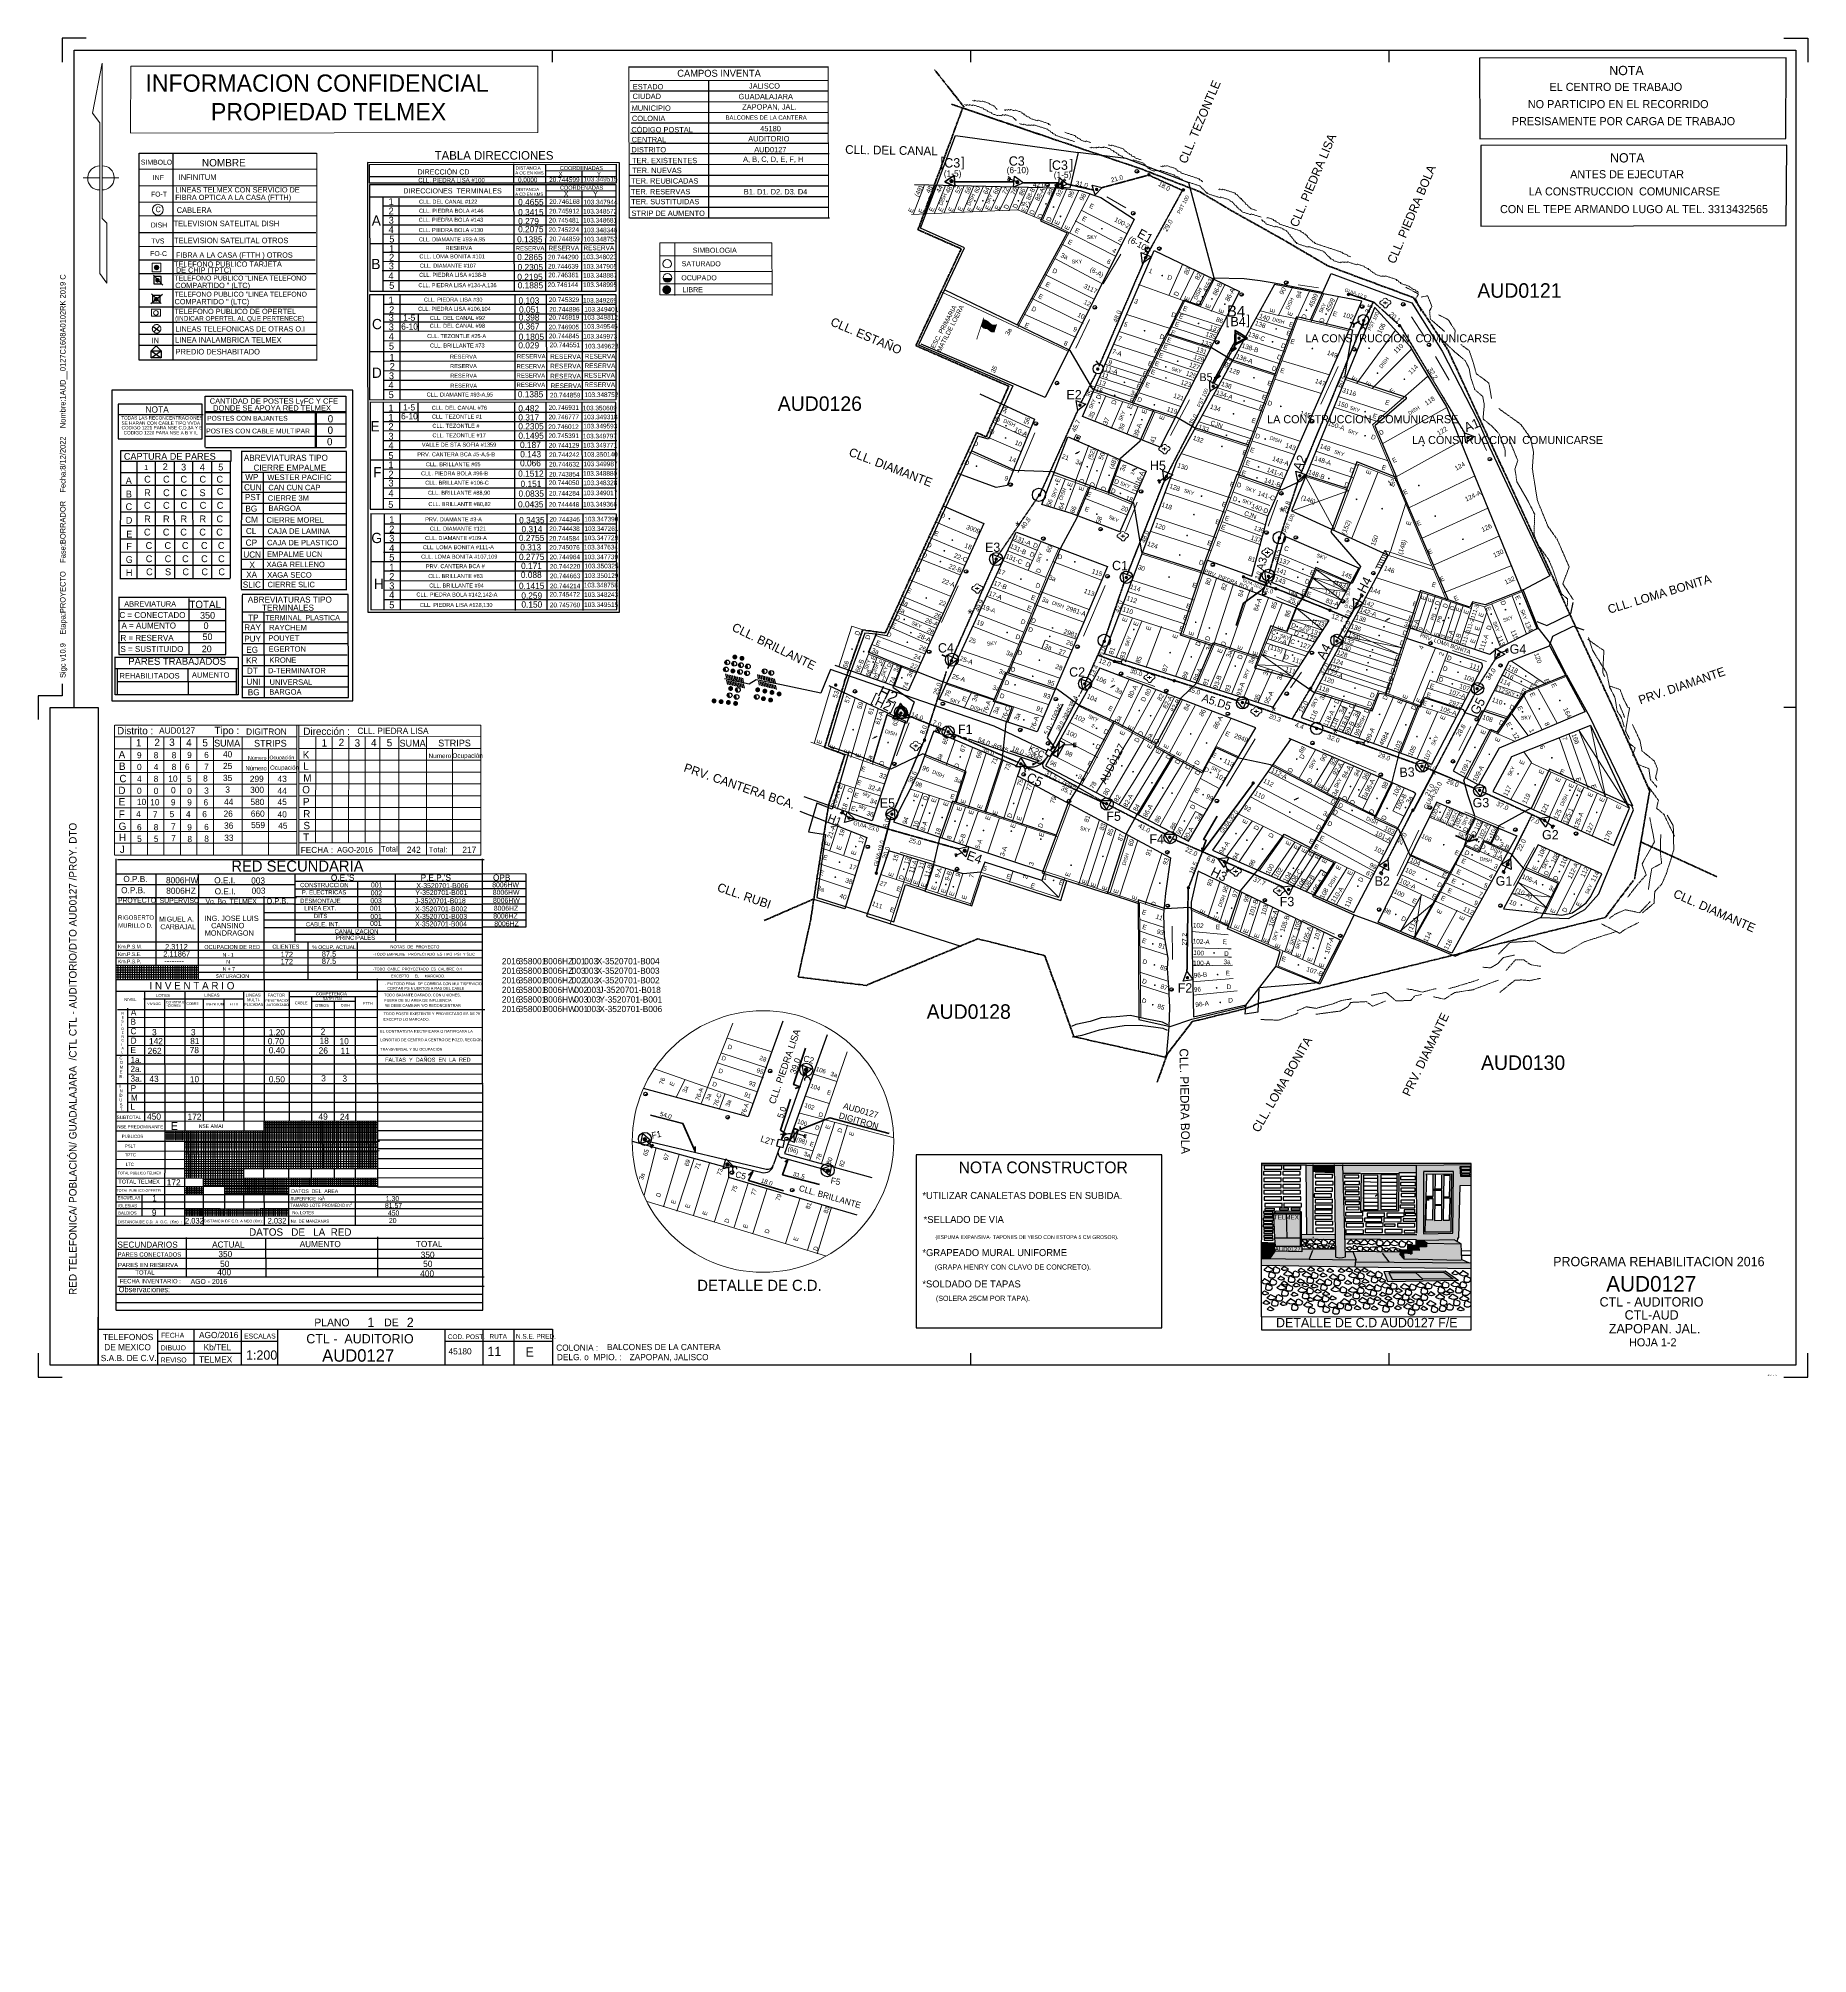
# Model space of a CAD drawing. Header units: millimetres. Extents: x 1234 to 13465, y -4218 to 5585.
# Drawn here: x 1234 to 7418, y -1110 to 5585 of the extents above; entities that cross this region are included whole.
import ezdxf

# ---------------------------------------------------------------- set-up
doc = ezdxf.new("R2010")
doc.units = ezdxf.units.MM
for name, pattern in [('TLSIGC_002', [0.8, 0.5, -0.3]), ('TLSIGC_004', [7, 4, -1, 1, -1]), ('TLSIGC_007', [28, 10, -1, 10, -1, 2, -1, 2, -1])]:
    doc.linetypes.add(name, pattern=pattern)
for name, color, linetype, lineweight in [('APUNTADOR EXISTENTE SECUNDARIO', 82, 'Continuous', 40), ('APUNTADOR PROYECTADO SECUNDARIO', 1, 'Continuous', 80), ('AZUL', 160, 'Continuous', 5), ('BANQUETA', 252, 'Continuous', 20), ('CABLE EXISTENTE AEREO SECUNDARIO', 82, 'TLSIGC_002', 40), ('CABLE EXISTENTE ENTUBADO PRINCIPAL', 82, 'Continuous', 40), ('CABLE EXISTENTE SUBTERRANEO SECUNDARIO', 82, 'Continuous', 40), ('CABLE PROYECTADO AEREO SECUNDARIO', 1, 'TLSIGC_002', 80), ('CABLE PROYECTADO SUBTERRANEO  PRINCIPAL', 1, 'Continuous', 80), ('CAJA DE DISTRIBUCION EXISTENTE', 92, 'Continuous', 30), ('CAJA DE EMPALMES EXISTENTE PRINCIPAL', 82, 'Continuous', 30), ('CANALIZACION P.V.C. ALIGERADA EXISTENTE', 132, 'Continuous', 30), ('CANALIZACION TRADICIONAL EXISTENTE', 132, 'Continuous', 30), ('CASETA TELEFONICA LADAFON', 1, 'Continuous', 30), ('CASETA TELEFONICA LADATEL', 82, 'Continuous', 15), ('CENTRAL', 6, 'Continuous', 5), ('CLASIFICACION TIPO COMERCIAL TERCERA', 156, 'Continuous', 9), ('CLASIFICACION TIPO RESIDENCIAL C', 156, 'Continuous', 9), ('CLASIFICACION TIPO RESIDENCIAL D', 156, 'Continuous', 9), ('CLASIFICACION TIPO RESIDENCIAL E', 156, 'Continuous', 9), ('CLIENTES COMERCIALES TERCERA', 82, 'TLSIGC_004', 9), ('CLIENTES RESIDENCIALES C', 82, 'TLSIGC_004', 9), ('CLIENTES RESIDENCIALES D', 82, 'TLSIGC_004', 9), ('CLIENTES RESIDENCIALES E', 82, 'TLSIGC_004', 9), ('COLONIAS', 30, 'Continuous', 25), ('CONEXION A TIERRA  DE TERMINAL EXISTENTE', 82, 'Continuous', 30), ('CUADRO DE CORTE DE CAJA', 102, 'Continuous', 5), ('CUADRO DE INVENTARIO POR DISTRITO', 156, 'Continuous', 5), ('DATOS ADMINISTRATIVOS', 102, 'Continuous', 5), ('DATOS DE CARATULA', 160, 'Continuous', 5), ('DATOS DE IMPRESION', 102, 'Continuous', 5), ('DATOS DEL LARGUILLO', 102, 'Continuous', 5), ('DESMONTAJES', 1, 'Continuous', 60), ('DETALLES DE EDIFICIOS', 160, 'Continuous', 5), ('DISTRITO', 42, 'TLSIGC_007', 60), ('ESCALERILLAS', 161, 'Continuous', 20), ('ESCUELAS', 252, 'Continuous', 15), ('ESTADOS', 102, 'TLSIGC_004', 35), ('GRIS', 251, 'Continuous', 5), ('GUIAS EXISTENTES SECUNDARIA', 82, 'Continuous', 20), ('INFORMACION DE PIE DE PLANO', 92, 'Continuous', 50), ('LIMITE DE TERMINAL', 10, 'Continuous', 30), ('LINEAS DE ENERGIA DE BAJA TENSION', 102, 'TLSIGC_014', 20), ('LINEAS DE REFERENCIA Y ACOTACION', 160, 'Continuous', 9), ('LINEAS TELEFONICAS DE OTRAS OPERTELS', 160, 'TLSIGC_002', 15), ('LOTIFICACION 2003', 252, 'Continuous', 15), ('MARCOS CONSTRUCCION', 250, 'Continuous', 30), ('MARCOS DIAGRAMA DE EMPALME', 250, 'Continuous', 30), ('MEDIDAS ENTRE POSTES', 82, 'Continuous', 5), ('NEGRO', 250, 'Continuous', 5), ('NOMBRE DE CALLES', 92, 'TLSIGC_017', 5), ('NORTE GEOGRAFICO CANALIZACION', 156, 'Continuous', 5), ('NUMEROS OFICIALES', 92, 'Continuous', 5), ('OBSTACULOS', 82, 'Continuous', 15), ('OCUPACION DE VIA EXISTENTE', 132, 'Continuous', 9), ('PERFILES DE CANALIZACION TRADICIONAL EXISTENTE', 132, 'Continuous', 30), ('PLANIMETRIA 2003', 12, 'Continuous', 30), ('PLANO DE DETALLES', 253, 'Continuous', 30), ('POBLACIONES CHICAS', 132, 'Continuous', 20), ('POSTE C.F.E.', 82, 'Continuous', 30), ('POSTE DE ENERGIA ELECTRICA', 82, 'Continuous', 30), ('POSTES EXISTENTES SECUNDARIOS', 82, 'Continuous', 30), ('POZOS TRADICIONALES EXISTENTES', 132, 'Continuous', 30), ('REGISTRO AUXILIAR DISTRITO', 253, 'Continuous', 9), ('RETENIDAS  DE VIOLIN PROYECTADAS PRINCIPALES', 1, 'Continuous', 60), ('RETENIDAS CON ANCLA EXISTENTESSECUNDARIAS', 82, 'Continuous', 30), ('RIOS', 161, 'TLSIGC_004', 20), ('ROJO', 10, 'Continuous', 5), ('TERMINAL EXISTENTE EN POSTE', 82, 'Continuous', 30), ('TERMINAL PROYECTADA EN POSTE', 1, 'Continuous', 60)]:
    doc.layers.add(name, color=color, linetype=linetype, lineweight=lineweight)
doc.linetypes.add('TLSIGC_014', pattern='A,8,["\\\\\\",Standard,S=1,R=0,X=-1,Y=-0.5],1', length=9)
doc.linetypes.add('TLSIGC_017', pattern='A,0.5,["=",Standard,S=1.6,R=0,X=-0.2,Y=-0.8],0.5', length=1)

msp = doc.modelspace()

# ---------------------------------------------------------------- hatches: boundary and pattern name
at = {"layer": 'AZUL'}
for points in [[(5551.5, 1477.1), (5641.8, 1476.3), (5643.1, 1479.6), (5552.9, 1481.1), (5552.9, 1476.6)], [(5551.8, 1475.9), (5554, 1481.9), (5561.6, 1488.3), (5645.1, 1485.7), (5642.8, 1480), (5553.4, 1481.6)], [(5556, 1392.1), (5552.5, 1476.6), (5643.8, 1476.6), (5643.8, 1393.5), (5642.4, 1391.7), (5555.3, 1392.5)], [(5643.1, 1362.8), (5647.6, 1363.2), (5647.4, 1483), (5645.4, 1485.2), (5642, 1476.3), (5642.8, 1475.9), (5644.7, 1394.2), (5643.1, 1391.7), (5643.1, 1361.7)], [(5557.9, 1363.2), (5643.1, 1362.8), (5643.6, 1392.5), (5554.5, 1392.1), (5557.5, 1363.6)]]:
    msp.add_hatch(color=256, dxfattribs=at).paths.add_polyline_path(points)
at = {"layer": 'BANQUETA'}
for points in [[(5510.2, 1319.3), (5509.1, 1355), (5554.1, 1353.2), (5554.1, 1346.2), (5536.6, 1318.1), (5507.9, 1318.7)], [(5555.3, 1346.8), (5536.6, 1318.1), (5675.2, 1317), (5689.8, 1353.8), (5648.9, 1353.2), (5649.4, 1343.4), (5554.1, 1345.6)], [(5689.2, 1353.2), (5767.6, 1353.2), (5769.4, 1325.1), (5782.8, 1322.2), (5802, 1325.1), (5800.9, 1345), (5828.4, 1343.9), (5839, 1315.8), (5674.6, 1317), (5689.8, 1354.5)], [(5827.3, 1345), (5930.8, 1346.2), (5955.4, 1307.6), (5838.3, 1309.4), (5839, 1315.2), (5827.8, 1345.6)], [(5954.7, 1308.2), (6234.3, 1304.7), (6208, 1318.7), (6208.5, 1313.4), (6003.8, 1319.3), (5992.2, 1335.1), (5993.4, 1343.9), (5930.8, 1345.6), (5955.9, 1307.6)], [(5508.8, 1318.8), (5840.5, 1315.5), (5836.5, 1290.6), (5508, 1297.9), (5508, 1319.5)], [(5839.7, 1309.2), (6239.2, 1304.3), (6239.2, 1285), (5835, 1291.5), (5839.7, 1309.9)]]:
    msp.add_hatch(color=256, dxfattribs=at).paths.add_polyline_path(points)
at = {"layer": 'CANALIZACION TRADICIONAL EXISTENTE'}
h = msp.add_hatch(color=256, dxfattribs=at)
edge = h.paths.add_edge_path()
edge.add_arc((3668.2, 3422.8), 8.6, 0, 360)
h = msp.add_hatch(color=256, dxfattribs=at)
edge = h.paths.add_edge_path()
edge.add_arc((3693.2, 3418.2), 8.6, 0, 360)
for points in [[(3638.8, 3371.4), (3637.7, 3371.2), (3636.6, 3371.3), (3635.7, 3371.4), (3634.7, 3371.7), (3633.4, 3372.2), (3632.6, 3372.7), (3631.8, 3373.4), (3631.1, 3374.1), (3630.5, 3375), (3630, 3375.6), (3629.6, 3376.6), (3629.3, 3377.6), (3629.2, 3378.2), (3629.1, 3379.3), (3629.1, 3380.5), (3629.4, 3381.8), (3629.8, 3382.8), (3630.3, 3383.8), (3631, 3384.7), (3631.5, 3385.3), (3632.1, 3385.8), (3633.1, 3386.6), (3634.1, 3387.1), (3635.1, 3387.4), (3635.8, 3387.6)], [(3643.3, 3395.7), (3642.2, 3395.6), (3641.1, 3395.6), (3640.2, 3395.7), (3639.2, 3396), (3637.9, 3396.6), (3637.1, 3397), (3636.3, 3397.7), (3635.6, 3398.4), (3635, 3399.3), (3634.5, 3399.9), (3634.1, 3400.9), (3633.8, 3401.9), (3633.7, 3402.5), (3633.6, 3403.6), (3633.6, 3404.8), (3633.9, 3406.1), (3634.3, 3407.1), (3634.8, 3408.1), (3635.5, 3409), (3636, 3409.6), (3636.6, 3410.1), (3637.6, 3410.9), (3638.7, 3411.4), (3639.6, 3411.7), (3640.3, 3411.9)], [(3667.6, 3391.2), (3666.5, 3391.1), (3665.4, 3391.1), (3664.6, 3391.2), (3663.5, 3391.5), (3662.2, 3392), (3661.4, 3392.5), (3660.6, 3393.2), (3659.9, 3393.9), (3659.3, 3394.8), (3658.9, 3395.4), (3658.4, 3396.4), (3658.1, 3397.4), (3658, 3398), (3657.9, 3399.1), (3657.9, 3400.3), (3658.2, 3401.6), (3658.6, 3402.6), (3659.1, 3403.6), (3659.8, 3404.5), (3660.3, 3405.1), (3660.9, 3405.6), (3661.9, 3406.4), (3663, 3406.9), (3663.9, 3407.2), (3664.6, 3407.4)], [(3688.1, 3362.3), (3687, 3362.1), (3685.9, 3362.2), (3685, 3362.3), (3684, 3362.5), (3682.7, 3363.1), (3681.9, 3363.6), (3681.1, 3364.2), (3680.4, 3365), (3679.8, 3365.8), (3679.3, 3366.5), (3678.9, 3367.4), (3678.6, 3368.4), (3678.5, 3369.1), (3678.4, 3370.1), (3678.4, 3371.3), (3678.7, 3372.7), (3679.1, 3373.6), (3679.6, 3374.6), (3680.3, 3375.5), (3680.8, 3376.1), (3681.4, 3376.7), (3682.4, 3377.4), (3683.4, 3377.9), (3684.4, 3378.3), (3685.1, 3378.5)], [(3691.1, 3386.1), (3690, 3385.9), (3688.9, 3386), (3688, 3386.1), (3687, 3386.4), (3685.7, 3386.9), (3684.9, 3387.4), (3684.1, 3388.1), (3683.4, 3388.8), (3682.8, 3389.7), (3682.3, 3390.3), (3681.9, 3391.3), (3681.6, 3392.3), (3681.5, 3392.9), (3681.3, 3394), (3681.4, 3395.2), (3681.7, 3396.5), (3682.1, 3397.5), (3682.6, 3398.5), (3683.2, 3399.4), (3683.8, 3400), (3684.3, 3400.5), (3685.4, 3401.3), (3686.4, 3401.8), (3687.3, 3402.1), (3688.1, 3402.3)], [(3712.4, 3357.8), (3711.3, 3357.6), (3710.2, 3357.7), (3709.3, 3357.8), (3708.3, 3358), (3707, 3358.6), (3706.2, 3359.1), (3705.4, 3359.7), (3704.7, 3360.5), (3704.1, 3361.3), (3703.6, 3362), (3703.2, 3362.9), (3702.9, 3363.9), (3702.8, 3364.6), (3702.7, 3365.6), (3702.7, 3366.8), (3703, 3368.2), (3703.4, 3369.1), (3703.9, 3370.1), (3704.6, 3371), (3705.1, 3371.6), (3705.7, 3372.2), (3706.7, 3372.9), (3707.8, 3373.4), (3708.7, 3373.8), (3709.4, 3374)], [(3715.3, 3381.6), (3714.2, 3381.4), (3713.1, 3381.5), (3712.2, 3381.6), (3711.2, 3381.9), (3709.9, 3382.4), (3709.1, 3382.9), (3708.3, 3383.6), (3707.6, 3384.3), (3707, 3385.2), (3706.5, 3385.8), (3706.1, 3386.8), (3705.8, 3387.8), (3705.7, 3388.4), (3705.6, 3389.5), (3705.6, 3390.7), (3705.9, 3392), (3706.3, 3393), (3706.8, 3394), (3707.5, 3394.9), (3708, 3395.5), (3708.6, 3396), (3709.6, 3396.8), (3710.7, 3397.3), (3711.6, 3397.6), (3712.3, 3397.8)], [(3773.1, 3364.5), (3772, 3364.5), (3770.9, 3364.6), (3770.1, 3364.8), (3769.1, 3365.1), (3767.8, 3365.8), (3767.1, 3366.3), (3766.3, 3367), (3765.6, 3367.8), (3765.1, 3368.7), (3764.7, 3369.4), (3764.3, 3370.3), (3764.1, 3371.4), (3764.1, 3372), (3764, 3373.1), (3764.1, 3374.2), (3764.5, 3375.6), (3765, 3376.5), (3765.5, 3377.5), (3766.3, 3378.3), (3766.8, 3378.9), (3767.5, 3379.4), (3768.5, 3380.1), (3769.6, 3380.5), (3770.5, 3380.8), (3771.3, 3380.9)], [(3796.6, 3358.7), (3795.5, 3358.6), (3794.4, 3358.8), (3793.6, 3358.9), (3792.6, 3359.2), (3791.3, 3359.9), (3790.5, 3360.4), (3789.8, 3361.1), (3789.1, 3361.9), (3788.6, 3362.8), (3788.2, 3363.5), (3787.8, 3364.5), (3787.6, 3365.5), (3787.5, 3366.2), (3787.5, 3367.2), (3787.6, 3368.4), (3788, 3369.7), (3788.5, 3370.7), (3789, 3371.6), (3789.7, 3372.5), (3790.3, 3373), (3790.9, 3373.6), (3792, 3374.2), (3793.1, 3374.6), (3794, 3374.9), (3794.8, 3375.1)], [(3651.5, 3280.7), (3650.5, 3280.5), (3649.3, 3280.6), (3648.5, 3280.7), (3647.5, 3281), (3646.2, 3281.5), (3645.4, 3282), (3644.6, 3282.7), (3643.9, 3283.4), (3643.3, 3284.3), (3642.8, 3285), (3642.4, 3285.9), (3642.1, 3286.9), (3642, 3287.5), (3641.9, 3288.6), (3641.9, 3289.8), (3642.2, 3291.1), (3642.6, 3292.1), (3643.1, 3293.1), (3643.8, 3294), (3644.3, 3294.6), (3644.9, 3295.1), (3646, 3295.9), (3647, 3296.4), (3647.9, 3296.7), (3648.7, 3296.9)], [(3675.7, 3275.2), (3674.6, 3275.1), (3673.5, 3275.2), (3672.6, 3275.3), (3671.6, 3275.6), (3670.3, 3276.1), (3669.5, 3276.6), (3668.7, 3277.3), (3668, 3278), (3667.4, 3278.9), (3667, 3279.5), (3666.6, 3280.5), (3666.2, 3281.5), (3666.1, 3282.1), (3666, 3283.2), (3666.1, 3284.4), (3666.4, 3285.7), (3666.8, 3286.7), (3667.3, 3287.7), (3667.9, 3288.6), (3668.5, 3289.2), (3669.1, 3289.7), (3670.1, 3290.4), (3671.2, 3290.9), (3672.1, 3291.3), (3672.8, 3291.5)], [(3680.3, 3299.4), (3679.3, 3299.3), (3678.2, 3299.4), (3677.3, 3299.5), (3676.3, 3299.8), (3675, 3300.3), (3674.2, 3300.8), (3673.4, 3301.5), (3672.7, 3302.2), (3672.1, 3303.1), (3671.6, 3303.7), (3671.2, 3304.7), (3670.9, 3305.7), (3670.8, 3306.3), (3670.7, 3307.4), (3670.7, 3308.6), (3671, 3309.9), (3671.4, 3310.9), (3671.9, 3311.9), (3672.6, 3312.8), (3673.2, 3313.4), (3673.7, 3313.9), (3674.8, 3314.6), (3675.8, 3315.1), (3676.7, 3315.5), (3677.5, 3315.7)], [(3746.2, 3275.3), (3745.1, 3275.1), (3744, 3275.2), (3743.1, 3275.3), (3742.1, 3275.6), (3740.8, 3276.1), (3740, 3276.6), (3739.2, 3277.2), (3738.5, 3278), (3737.9, 3278.8), (3737.4, 3279.5), (3737, 3280.4), (3736.7, 3281.5), (3736.6, 3282.1), (3736.5, 3283.2), (3736.5, 3284.3), (3736.8, 3285.7), (3737.2, 3286.7), (3737.7, 3287.6), (3738.4, 3288.5), (3738.9, 3289.1), (3739.5, 3289.7), (3740.5, 3290.4), (3741.5, 3290.9), (3742.5, 3291.3), (3743.2, 3291.5)]]:
    msp.add_hatch(color=256, dxfattribs=at).paths.add_polyline_path(points)
h = msp.add_hatch(color=256, dxfattribs=at)
edge = h.paths.add_edge_path()
edge.add_arc((3661.4, 3373.8), 8.6, 0, 360)
h = msp.add_hatch(color=256, dxfattribs=at)
edge = h.paths.add_edge_path()
edge.add_arc((3653.5, 3312.6), 8.6, 0, 360)
h = msp.add_hatch(color=256, dxfattribs=at)
edge = h.paths.add_edge_path()
edge.add_arc((3748.1, 3308.1), 8.6, 0, 360)
h = msp.add_hatch(color=256, dxfattribs=at)
edge = h.paths.add_edge_path()
edge.add_arc((3768.2, 3277), 8.6, 0, 360)
h = msp.add_hatch(color=256, dxfattribs=at)
edge = h.paths.add_edge_path()
edge.add_arc((3773.1, 3303.5), 8.6, 0, 360)
h = msp.add_hatch(color=256, dxfattribs=at)
edge = h.paths.add_edge_path()
edge.add_arc((3793.2, 3272.4), 8.6, 0, 360)
h = msp.add_hatch(color=256, dxfattribs=at)
edge = h.paths.add_edge_path()
edge.add_arc((3798.1, 3298.9), 8.6, 0, 360)
h = msp.add_hatch(color=256, dxfattribs=at)
edge = h.paths.add_edge_path()
edge.add_arc((3823, 3293.6), 8.6, 0, 360)
h = msp.add_hatch(color=256, dxfattribs=at)
edge = h.paths.add_edge_path()
edge.add_arc((3595.7, 3269.3), 8.6, 0, 360)
h = msp.add_hatch(color=256, dxfattribs=at)
edge = h.paths.add_edge_path()
edge.add_arc((3620.3, 3266.6), 8.6, 0, 360)
h = msp.add_hatch(color=256, dxfattribs=at)
edge = h.paths.add_edge_path()
edge.add_arc((3645.6, 3263.9), 8.6, 0, 360)
h = msp.add_hatch(color=256, dxfattribs=at)
edge = h.paths.add_edge_path()
edge.add_arc((3670.8, 3260.4), 8.6, 0, 360)
at = {"layer": 'CASETA TELEFONICA LADAFON'}
h = msp.add_hatch(color=256, dxfattribs=at)
edge = h.paths.add_edge_path()
edge.add_arc((1650.6, 4739.6), 8.12, 0, 360)
h = msp.add_hatch(color=256, dxfattribs=at)
edge = h.paths.add_edge_path()
edge.add_arc((1650.6, 4739.6), 8.12, 0, 360)
h = msp.add_hatch(color=256, dxfattribs=at)
edge = h.paths.add_edge_path()
edge.add_arc((1646.6, 4673.3), 8.12, 0, 360)
h = msp.add_hatch(color=256, dxfattribs=at)
edge = h.paths.add_edge_path()
edge.add_arc((1646.6, 4673.3), 8.12, 0, 360)
at = {"layer": 'CASETA TELEFONICA LADATEL'}
h = msp.add_hatch(color=256, dxfattribs=at)
edge = h.paths.add_edge_path()
edge.add_arc((1647.2, 4784.2), 9.51, 0, 360)
h = msp.add_hatch(color=256, dxfattribs=at)
edge = h.paths.add_edge_path()
edge.add_arc((1647.2, 4784.2), 9.51, 0, 360)
h = msp.add_hatch(color=256, dxfattribs=at)
edge = h.paths.add_edge_path()
edge.add_arc((4865.6, 4189), 5.24, 0, 360)
h = msp.add_hatch(color=256, dxfattribs=at)
edge = h.paths.add_edge_path()
edge.add_arc((4378.4, 3166.8), 4.76, 0, 360)
at = {"layer": 'CLIENTES COMERCIALES TERCERA'}
h = msp.add_hatch(color=256, dxfattribs=at)
edge = h.paths.add_edge_path()
edge.add_arc((4865, 4136.5), 3.12, 0, 360)
h = msp.add_hatch(color=256, dxfattribs=at)
edge = h.paths.add_edge_path()
edge.add_arc((5064.9, 4078.6), 3.12, 0, 360)
h = msp.add_hatch(color=256, dxfattribs=at)
edge = h.paths.add_edge_path()
edge.add_arc((5949, 3553.9), 3.12, 0, 360)
h = msp.add_hatch(color=256, dxfattribs=at)
edge = h.paths.add_edge_path()
edge.add_arc((4988.5, 3319.9), 3.12, 0, 360)
h = msp.add_hatch(color=256, dxfattribs=at)
edge = h.paths.add_edge_path()
edge.add_arc((4157.8, 3141.9), 3.12, 0, 360)
h = msp.add_hatch(color=256, dxfattribs=at)
edge = h.paths.add_edge_path()
edge.add_arc((5630.5, 2926.5), 3.12, 0, 360)
at = {"layer": 'CLIENTES RESIDENCIALES C'}
h = msp.add_hatch(color=256, dxfattribs=at)
edge = h.paths.add_edge_path()
edge.add_arc((5705, 3754.3), 3.12, 0, 360)
h = msp.add_hatch(color=256, dxfattribs=at)
edge = h.paths.add_edge_path()
edge.add_arc((5563.9, 3505.7), 3.12, 0, 360)
at = {"layer": 'CLIENTES RESIDENCIALES D'}
h = msp.add_hatch(color=256, dxfattribs=at)
edge = h.paths.add_edge_path()
edge.add_arc((4506.9, 5017.4), 3.12, 0, 360)
h = msp.add_hatch(color=256, dxfattribs=at)
edge = h.paths.add_edge_path()
edge.add_arc((4659.2, 5017.3), 3.12, 0, 360)
h = msp.add_hatch(color=256, dxfattribs=at)
edge = h.paths.add_edge_path()
edge.add_arc((4690.3, 4996.7), 3.12, 0, 360)
h = msp.add_hatch(color=256, dxfattribs=at)
edge = h.paths.add_edge_path()
edge.add_arc((4755.8, 5006.6), 3.12, 0, 360)
h = msp.add_hatch(color=256, dxfattribs=at)
edge = h.paths.add_edge_path()
edge.add_arc((4781.9, 4995.5), 3.12, 0, 360)
h = msp.add_hatch(color=256, dxfattribs=at)
edge = h.paths.add_edge_path()
edge.add_arc((5161.8, 4756), 3.12, 0, 360)
h = msp.add_hatch(color=256, dxfattribs=at)
edge = h.paths.add_edge_path()
edge.add_arc((5302.2, 4682), 3.12, 0, 360)
h = msp.add_hatch(color=256, dxfattribs=at)
edge = h.paths.add_edge_path()
edge.add_arc((5665.7, 4635), 3.12, 0, 360)
h = msp.add_hatch(color=256, dxfattribs=at)
edge = h.paths.add_edge_path()
edge.add_arc((5734.6, 4621.4), 3.12, 0, 360)
h = msp.add_hatch(color=256, dxfattribs=at)
edge = h.paths.add_edge_path()
edge.add_arc((5100.1, 4563.1), 3.12, 0, 360)
h = msp.add_hatch(color=256, dxfattribs=at)
edge = h.paths.add_edge_path()
edge.add_arc((5547.3, 4524.6), 3.12, 0, 360)
h = msp.add_hatch(color=256, dxfattribs=at)
edge = h.paths.add_edge_path()
edge.add_arc((5174.1, 4436.9), 3.12, 0, 360)
h = msp.add_hatch(color=256, dxfattribs=at)
edge = h.paths.add_edge_path()
edge.add_arc((5175, 4398), 3.12, 0, 360)
h = msp.add_hatch(color=256, dxfattribs=at)
edge = h.paths.add_edge_path()
edge.add_arc((5482.4, 4398.8), 3.12, 0, 360)
h = msp.add_hatch(color=256, dxfattribs=at)
edge = h.paths.add_edge_path()
edge.add_arc((5914.3, 4414.9), 3.12, 0, 360)
h = msp.add_hatch(color=256, dxfattribs=at)
edge = h.paths.add_edge_path()
edge.add_arc((4941.7, 4311.4), 3.12, 0, 360)
h = msp.add_hatch(color=256, dxfattribs=at)
edge = h.paths.add_edge_path()
edge.add_arc((5134.4, 4304.1), 3.12, 0, 360)
h = msp.add_hatch(color=256, dxfattribs=at)
edge = h.paths.add_edge_path()
edge.add_arc((5576.3, 4298.8), 3.12, 0, 360)
h = msp.add_hatch(color=256, dxfattribs=at)
edge = h.paths.add_edge_path()
edge.add_arc((4615.9, 4231.2), 3.12, 0, 360)
h = msp.add_hatch(color=256, dxfattribs=at)
edge = h.paths.add_edge_path()
edge.add_arc((5988.6, 4249.4), 3.12, 0, 360)
h = msp.add_hatch(color=256, dxfattribs=at)
edge = h.paths.add_edge_path()
edge.add_arc((4614.5, 4188.3), 3.12, 0, 360)
h = msp.add_hatch(color=256, dxfattribs=at)
edge = h.paths.add_edge_path()
edge.add_arc((5521.6, 4184.8), 3.12, 0, 360)
h = msp.add_hatch(color=256, dxfattribs=at)
edge = h.paths.add_edge_path()
edge.add_arc((5870.7, 4196), 3.12, 0, 360)
h = msp.add_hatch(color=256, dxfattribs=at)
edge = h.paths.add_edge_path()
edge.add_arc((4512.7, 4089.7), 3.12, 0, 360)
h = msp.add_hatch(color=256, dxfattribs=at)
edge = h.paths.add_edge_path()
edge.add_arc((4899.8, 4087.7), 3.12, 0, 360)
h = msp.add_hatch(color=256, dxfattribs=at)
edge = h.paths.add_edge_path()
edge.add_arc((4933.8, 4073.8), 3.12, 0, 360)
h = msp.add_hatch(color=256, dxfattribs=at)
edge = h.paths.add_edge_path()
edge.add_arc((4976.2, 4057.9), 3.12, 0, 360)
h = msp.add_hatch(color=256, dxfattribs=at)
edge = h.paths.add_edge_path()
edge.add_arc((5743.9, 4046.7), 3.12, 0, 360)
h = msp.add_hatch(color=256, dxfattribs=at)
edge = h.paths.add_edge_path()
edge.add_arc((6058.9, 4022.2), 3.12, 0, 360)
h = msp.add_hatch(color=256, dxfattribs=at)
edge = h.paths.add_edge_path()
edge.add_arc((5015.8, 3994.5), 3.12, 0, 360)
h = msp.add_hatch(color=256, dxfattribs=at)
edge = h.paths.add_edge_path()
edge.add_arc((5430.8, 3965.8), 3.12, 0, 360)
h = msp.add_hatch(color=256, dxfattribs=at)
edge = h.paths.add_edge_path()
edge.add_arc((4417.8, 3905.8), 3.12, 0, 360)
h = msp.add_hatch(color=256, dxfattribs=at)
edge = h.paths.add_edge_path()
edge.add_arc((5930.4, 3941.2), 3.12, 0, 360)
h = msp.add_hatch(color=256, dxfattribs=at)
edge = h.paths.add_edge_path()
edge.add_arc((6116, 3915.1), 3.12, 0, 360)
h = msp.add_hatch(color=256, dxfattribs=at)
edge = h.paths.add_edge_path()
edge.add_arc((4386.6, 3756.3), 3.12, 0, 360)
h = msp.add_hatch(color=256, dxfattribs=at)
edge = h.paths.add_edge_path()
edge.add_arc((4400.4, 3793.8), 3.12, 0, 360)
h = msp.add_hatch(color=256, dxfattribs=at)
edge = h.paths.add_edge_path()
edge.add_arc((4759.4, 3761.9), 3.12, 0, 360)
h = msp.add_hatch(color=256, dxfattribs=at)
edge = h.paths.add_edge_path()
edge.add_arc((4856.5, 3755.6), 3.12, 0, 360)
h = msp.add_hatch(color=256, dxfattribs=at)
edge = h.paths.add_edge_path()
edge.add_arc((5223.2, 3779.2), 3.12, 0, 360)
h = msp.add_hatch(color=256, dxfattribs=at)
edge = h.paths.add_edge_path()
edge.add_arc((4667.8, 3695.1), 3.12, 0, 360)
h = msp.add_hatch(color=256, dxfattribs=at)
edge = h.paths.add_edge_path()
edge.add_arc((5635.7, 3701.3), 3.12, 0, 360)
h = msp.add_hatch(color=256, dxfattribs=at)
edge = h.paths.add_edge_path()
edge.add_arc((4260.3, 3553.9), 3.12, 0, 360)
h = msp.add_hatch(color=256, dxfattribs=at)
edge = h.paths.add_edge_path()
edge.add_arc((6117.6, 3592.2), 3.12, 0, 360)
h = msp.add_hatch(color=256, dxfattribs=at)
edge = h.paths.add_edge_path()
edge.add_arc((6143.8, 3550), 3.12, 0, 360)
h = msp.add_hatch(color=256, dxfattribs=at)
edge = h.paths.add_edge_path()
edge.add_arc((6162.6, 3559.5), 3.12, 0, 360)
h = msp.add_hatch(color=256, dxfattribs=at)
edge = h.paths.add_edge_path()
edge.add_arc((6361.5, 3588.1), 3.12, 0, 360)
h = msp.add_hatch(color=256, dxfattribs=at)
edge = h.paths.add_edge_path()
edge.add_arc((4620, 3508.2), 3.12, 0, 360)
h = msp.add_hatch(color=256, dxfattribs=at)
edge = h.paths.add_edge_path()
edge.add_arc((4768.8, 3494.7), 3.12, 0, 360)
h = msp.add_hatch(color=256, dxfattribs=at)
edge = h.paths.add_edge_path()
edge.add_arc((4778.5, 3524.3), 3.12, 0, 360)
h = msp.add_hatch(color=256, dxfattribs=at)
edge = h.paths.add_edge_path()
edge.add_arc((5326.9, 3524), 3.12, 0, 360)
h = msp.add_hatch(color=256, dxfattribs=at)
edge = h.paths.add_edge_path()
edge.add_arc((5385.5, 3503.8), 3.12, 0, 360)
h = msp.add_hatch(color=256, dxfattribs=at)
edge = h.paths.add_edge_path()
edge.add_arc((5633.5, 3528.9), 3.12, 0, 360)
h = msp.add_hatch(color=256, dxfattribs=at)
edge = h.paths.add_edge_path()
edge.add_arc((5651.9, 3496.9), 3.12, 0, 360)
h = msp.add_hatch(color=256, dxfattribs=at)
edge = h.paths.add_edge_path()
edge.add_arc((5920, 3497.7), 3.12, 0, 360)
h = msp.add_hatch(color=256, dxfattribs=at)
edge = h.paths.add_edge_path()
edge.add_arc((5936.8, 3528.2), 3.12, 0, 360)
h = msp.add_hatch(color=256, dxfattribs=at)
edge = h.paths.add_edge_path()
edge.add_arc((4077.8, 3450.4), 3.12, 0, 360)
h = msp.add_hatch(color=256, dxfattribs=at)
edge = h.paths.add_edge_path()
edge.add_arc((4118.6, 3441.9), 3.12, 0, 360)
h = msp.add_hatch(color=256, dxfattribs=at)
edge = h.paths.add_edge_path()
edge.add_arc((4271.1, 3474.5), 3.12, 0, 360)
h = msp.add_hatch(color=256, dxfattribs=at)
edge = h.paths.add_edge_path()
edge.add_arc((4732.6, 3411.6), 3.12, 0, 360)
h = msp.add_hatch(color=256, dxfattribs=at)
edge = h.paths.add_edge_path()
edge.add_arc((5263.5, 3422.8), 3.12, 0, 360)
h = msp.add_hatch(color=256, dxfattribs=at)
edge = h.paths.add_edge_path()
edge.add_arc((5617.4, 3429.4), 3.12, 0, 360)
h = msp.add_hatch(color=256, dxfattribs=at)
edge = h.paths.add_edge_path()
edge.add_arc((5637.9, 3477.4), 3.12, 0, 360)
h = msp.add_hatch(color=256, dxfattribs=at)
edge = h.paths.add_edge_path()
edge.add_arc((5888.7, 3427), 3.12, 0, 360)
h = msp.add_hatch(color=256, dxfattribs=at)
edge = h.paths.add_edge_path()
edge.add_arc((5896.7, 3447.8), 3.12, 0, 360)
h = msp.add_hatch(color=256, dxfattribs=at)
edge = h.paths.add_edge_path()
edge.add_arc((6315.3, 3471.7), 3.12, 0, 360)
h = msp.add_hatch(color=256, dxfattribs=at)
edge = h.paths.add_edge_path()
edge.add_arc((4252, 3349.9), 3.12, 0, 360)
h = msp.add_hatch(color=256, dxfattribs=at)
edge = h.paths.add_edge_path()
edge.add_arc((4709.2, 3355.4), 3.12, 0, 360)
h = msp.add_hatch(color=256, dxfattribs=at)
edge = h.paths.add_edge_path()
edge.add_arc((5417.1, 3391), 3.12, 0, 360)
h = msp.add_hatch(color=256, dxfattribs=at)
edge = h.paths.add_edge_path()
edge.add_arc((5876.7, 3378), 3.12, 0, 360)
h = msp.add_hatch(color=256, dxfattribs=at)
edge = h.paths.add_edge_path()
edge.add_arc((5881.4, 3402.9), 3.12, 0, 360)
h = msp.add_hatch(color=256, dxfattribs=at)
edge = h.paths.add_edge_path()
edge.add_arc((6106.5, 3370.3), 2.87, 0, 360)
h = msp.add_hatch(color=256, dxfattribs=at)
edge = h.paths.add_edge_path()
edge.add_arc((6195.4, 3369.4), 3.12, 0, 360)
h = msp.add_hatch(color=256, dxfattribs=at)
edge = h.paths.add_edge_path()
edge.add_arc((6204.2, 3406.2), 3.12, 0, 360)
h = msp.add_hatch(color=256, dxfattribs=at)
edge = h.paths.add_edge_path()
edge.add_arc((4647.5, 3325.4), 3.12, 0, 360)
h = msp.add_hatch(color=256, dxfattribs=at)
edge = h.paths.add_edge_path()
edge.add_arc((5796.9, 3285.6), 3.12, 0, 360)
h = msp.add_hatch(color=256, dxfattribs=at)
edge = h.paths.add_edge_path()
edge.add_arc((5835.6, 3314), 3.12, 0, 360)
h = msp.add_hatch(color=256, dxfattribs=at)
edge = h.paths.add_edge_path()
edge.add_arc((6175.6, 3328.9), 3.12, 0, 360)
h = msp.add_hatch(color=256, dxfattribs=at)
edge = h.paths.add_edge_path()
edge.add_arc((5121.5, 3217.2), 3.12, 0, 360)
h = msp.add_hatch(color=256, dxfattribs=at)
edge = h.paths.add_edge_path()
edge.add_arc((5764.4, 3250.2), 3.12, 0, 360)
h = msp.add_hatch(color=256, dxfattribs=at)
edge = h.paths.add_edge_path()
edge.add_arc((5816.2, 3227.2), 3.12, 0, 360)
h = msp.add_hatch(color=256, dxfattribs=at)
edge = h.paths.add_edge_path()
edge.add_arc((5921.2, 3222.1), 3.12, 0, 360)
h = msp.add_hatch(color=256, dxfattribs=at)
edge = h.paths.add_edge_path()
edge.add_arc((6105.3, 3251.3), 3.12, 0, 360)
h = msp.add_hatch(color=256, dxfattribs=at)
edge = h.paths.add_edge_path()
edge.add_arc((6358.6, 3258.8), 3.12, 0, 360)
h = msp.add_hatch(color=256, dxfattribs=at)
edge = h.paths.add_edge_path()
edge.add_arc((6479.7, 3241.3), 3.12, 0, 360)
h = msp.add_hatch(color=256, dxfattribs=at)
edge = h.paths.add_edge_path()
edge.add_arc((4678.3, 3203.2), 3.12, 0, 360)
h = msp.add_hatch(color=256, dxfattribs=at)
edge = h.paths.add_edge_path()
edge.add_arc((4932.2, 3173.4), 3.12, 0, 360)
h = msp.add_hatch(color=256, dxfattribs=at)
edge = h.paths.add_edge_path()
edge.add_arc((6013.4, 3185.7), 3.12, 0, 360)
h = msp.add_hatch(color=256, dxfattribs=at)
edge = h.paths.add_edge_path()
edge.add_arc((6052.1, 3144.5), 3.12, 0, 360)
h = msp.add_hatch(color=256, dxfattribs=at)
edge = h.paths.add_edge_path()
edge.add_arc((6384.3, 3171.7), 3.12, 0, 360)
h = msp.add_hatch(color=256, dxfattribs=at)
edge = h.paths.add_edge_path()
edge.add_arc((4203.7, 3123.8), 3.12, 0, 360)
h = msp.add_hatch(color=256, dxfattribs=at)
edge = h.paths.add_edge_path()
edge.add_arc((4921.8, 3118.1), 3.12, 0, 360)
h = msp.add_hatch(color=256, dxfattribs=at)
edge = h.paths.add_edge_path()
edge.add_arc((5316.9, 3122.1), 3.12, 0, 360)
h = msp.add_hatch(color=256, dxfattribs=at)
edge = h.paths.add_edge_path()
edge.add_arc((6098.2, 3138.6), 3.12, 0, 360)
h = msp.add_hatch(color=256, dxfattribs=at)
edge = h.paths.add_edge_path()
edge.add_arc((4456, 3073.5), 3.12, 0, 360)
h = msp.add_hatch(color=256, dxfattribs=at)
edge = h.paths.add_edge_path()
edge.add_arc((5020.7, 3042.3), 3.12, 0, 360)
h = msp.add_hatch(color=256, dxfattribs=at)
edge = h.paths.add_edge_path()
edge.add_arc((5059.9, 3021.7), 3.12, 0, 360)
h = msp.add_hatch(color=256, dxfattribs=at)
edge = h.paths.add_edge_path()
edge.add_arc((5330.6, 3018.7), 3.12, 0, 360)
h = msp.add_hatch(color=256, dxfattribs=at)
edge = h.paths.add_edge_path()
edge.add_arc((5631.8, 3066.1), 3.12, 0, 360)
h = msp.add_hatch(color=256, dxfattribs=at)
edge = h.paths.add_edge_path()
edge.add_arc((5703.7, 3030.4), 3.12, 0, 360)
h = msp.add_hatch(color=256, dxfattribs=at)
edge = h.paths.add_edge_path()
edge.add_arc((6405.4, 3014.3), 3.12, 0, 360)
h = msp.add_hatch(color=256, dxfattribs=at)
edge = h.paths.add_edge_path()
edge.add_arc((6523.5, 3070.5), 3.12, 0, 360)
h = msp.add_hatch(color=256, dxfattribs=at)
edge = h.paths.add_edge_path()
edge.add_arc((4862.7, 3008.7), 3.12, 0, 360)
h = msp.add_hatch(color=256, dxfattribs=at)
edge = h.paths.add_edge_path()
edge.add_arc((5125.9, 2982.9), 3.12, 0, 360)
h = msp.add_hatch(color=256, dxfattribs=at)
edge = h.paths.add_edge_path()
edge.add_arc((5163.8, 2965), 3.12, 0, 360)
h = msp.add_hatch(color=256, dxfattribs=at)
edge = h.paths.add_edge_path()
edge.add_arc((5196.1, 2946.8), 3.12, 0, 360)
h = msp.add_hatch(color=256, dxfattribs=at)
edge = h.paths.add_edge_path()
edge.add_arc((5819.7, 2970), 3.12, 0, 360)
h = msp.add_hatch(color=256, dxfattribs=at)
edge = h.paths.add_edge_path()
edge.add_arc((5848.8, 2958.6), 3.12, 0, 360)
h = msp.add_hatch(color=256, dxfattribs=at)
edge = h.paths.add_edge_path()
edge.add_arc((4063.2, 2928.7), 3.12, 0, 360)
h = msp.add_hatch(color=256, dxfattribs=at)
edge = h.paths.add_edge_path()
edge.add_arc((4323.5, 2904.1), 3.12, 0, 360)
h = msp.add_hatch(color=256, dxfattribs=at)
edge = h.paths.add_edge_path()
edge.add_arc((4642.7, 2910.8), 3.12, 0, 360)
h = msp.add_hatch(color=256, dxfattribs=at)
edge = h.paths.add_edge_path()
edge.add_arc((5607.6, 2880.5), 3.12, 0, 360)
h = msp.add_hatch(color=256, dxfattribs=at)
edge = h.paths.add_edge_path()
edge.add_arc((5825.4, 2886.3), 3.12, 0, 360)
h = msp.add_hatch(color=256, dxfattribs=at)
edge = h.paths.add_edge_path()
edge.add_arc((5912.5, 2928.5), 3.12, 0, 360)
h = msp.add_hatch(color=256, dxfattribs=at)
edge = h.paths.add_edge_path()
edge.add_arc((5947.5, 2893.7), 3.12, 0, 360)
h = msp.add_hatch(color=256, dxfattribs=at)
edge = h.paths.add_edge_path()
edge.add_arc((6011.9, 2896.6), 3.12, 0, 360)
h = msp.add_hatch(color=256, dxfattribs=at)
edge = h.paths.add_edge_path()
edge.add_arc((4634.4, 2814), 3.12, 0, 360)
h = msp.add_hatch(color=256, dxfattribs=at)
edge = h.paths.add_edge_path()
edge.add_arc((4744.6, 2857), 3.12, 0, 360)
h = msp.add_hatch(color=256, dxfattribs=at)
edge = h.paths.add_edge_path()
edge.add_arc((5239.5, 2849.4), 3.12, 0, 360)
h = msp.add_hatch(color=256, dxfattribs=at)
edge = h.paths.add_edge_path()
edge.add_arc((6202.7, 2827.5), 3.12, 0, 360)
h = msp.add_hatch(color=256, dxfattribs=at)
edge = h.paths.add_edge_path()
edge.add_arc((4737.5, 2786.2), 3.12, 0, 360)
h = msp.add_hatch(color=256, dxfattribs=at)
edge = h.paths.add_edge_path()
edge.add_arc((5457.7, 2782.3), 3.12, 0, 360)
h = msp.add_hatch(color=256, dxfattribs=at)
edge = h.paths.add_edge_path()
edge.add_arc((5512.3, 2751.5), 3.12, 0, 360)
h = msp.add_hatch(color=256, dxfattribs=at)
edge = h.paths.add_edge_path()
edge.add_arc((6145.7, 2766.5), 3.12, 0, 360)
h = msp.add_hatch(color=256, dxfattribs=at)
edge = h.paths.add_edge_path()
edge.add_arc((6267.9, 2777.1), 3.12, 0, 360)
h = msp.add_hatch(color=256, dxfattribs=at)
edge = h.paths.add_edge_path()
edge.add_arc((6345.3, 2782.9), 3.12, 0, 360)
h = msp.add_hatch(color=256, dxfattribs=at)
edge = h.paths.add_edge_path()
edge.add_arc((4258.5, 2681.1), 3.12, 0, 360)
h = msp.add_hatch(color=256, dxfattribs=at)
edge = h.paths.add_edge_path()
edge.add_arc((4843.5, 2694.8), 3.12, 0, 360)
h = msp.add_hatch(color=256, dxfattribs=at)
edge = h.paths.add_edge_path()
edge.add_arc((6244.9, 2730.9), 3.12, 0, 360)
h = msp.add_hatch(color=256, dxfattribs=at)
edge = h.paths.add_edge_path()
edge.add_arc((6302.2, 2735.1), 3.12, 0, 360)
h = msp.add_hatch(color=256, dxfattribs=at)
edge = h.paths.add_edge_path()
edge.add_arc((6517.1, 2689.7), 3.12, 0, 360)
h = msp.add_hatch(color=256, dxfattribs=at)
edge = h.paths.add_edge_path()
edge.add_arc((4431.9, 2619.5), 3.12, 0, 360)
h = msp.add_hatch(color=256, dxfattribs=at)
edge = h.paths.add_edge_path()
edge.add_arc((5153.4, 2632.3), 3.12, 0, 360)
h = msp.add_hatch(color=256, dxfattribs=at)
edge = h.paths.add_edge_path()
edge.add_arc((5845.4, 2621.9), 3.12, 0, 360)
h = msp.add_hatch(color=256, dxfattribs=at)
edge = h.paths.add_edge_path()
edge.add_arc((6084.7, 2645.8), 3.12, 0, 360)
h = msp.add_hatch(color=256, dxfattribs=at)
edge = h.paths.add_edge_path()
edge.add_arc((6212.9, 2628.9), 3.12, 0, 360)
h = msp.add_hatch(color=256, dxfattribs=at)
edge = h.paths.add_edge_path()
edge.add_arc((6491.4, 2626.5), 3.12, 0, 360)
h = msp.add_hatch(color=256, dxfattribs=at)
edge = h.paths.add_edge_path()
edge.add_arc((6549.9, 2672.7), 3.12, 0, 360)
h = msp.add_hatch(color=256, dxfattribs=at)
edge = h.paths.add_edge_path()
edge.add_arc((6417.1, 2555.8), 3.12, 0, 360)
h = msp.add_hatch(color=256, dxfattribs=at)
edge = h.paths.add_edge_path()
edge.add_arc((6601.9, 2594.1), 3.12, 0, 360)
h = msp.add_hatch(color=256, dxfattribs=at)
edge = h.paths.add_edge_path()
edge.add_arc((5977.8, 2523.1), 3.12, 0, 360)
h = msp.add_hatch(color=256, dxfattribs=at)
edge = h.paths.add_edge_path()
edge.add_arc((5134.5, 2346.3), 3.12, 0, 360)
h = msp.add_hatch(color=256, dxfattribs=at)
edge = h.paths.add_edge_path()
edge.add_arc((5343, 2388.4), 3.12, 0, 360)
h = msp.add_hatch(color=256, dxfattribs=at)
edge = h.paths.add_edge_path()
edge.add_arc((5136, 2275.8), 3.12, 0, 360)
h = msp.add_hatch(color=256, dxfattribs=at)
edge = h.paths.add_edge_path()
edge.add_arc((5128.5, 2207.4), 3.12, 0, 360)
h = msp.add_hatch(color=256, dxfattribs=at)
edge = h.paths.add_edge_path()
edge.add_arc((5352, 2266.2), 3.12, 0, 360)
h = msp.add_hatch(color=256, dxfattribs=at)
edge = h.paths.add_edge_path()
edge.add_arc((5364.7, 2215.5), 3.12, 0, 360)
at = {"layer": 'CLIENTES RESIDENCIALES E'}
h = msp.add_hatch(color=256, dxfattribs=at)
edge = h.paths.add_edge_path()
edge.add_arc((4572.5, 5018.4), 3.12, 0, 360)
h = msp.add_hatch(color=256, dxfattribs=at)
edge = h.paths.add_edge_path()
edge.add_arc((4408.7, 5015.4), 3.12, 0, 360)
h = msp.add_hatch(color=256, dxfattribs=at)
edge = h.paths.add_edge_path()
edge.add_arc((4535.2, 5017.3), 3.12, 0, 360)
h = msp.add_hatch(color=256, dxfattribs=at)
edge = h.paths.add_edge_path()
edge.add_arc((4806.3, 4962.8), 3.39, 0, 360)
h = msp.add_hatch(color=256, dxfattribs=at)
edge = h.paths.add_edge_path()
edge.add_arc((4951, 4919.8), 3.12, 0, 360)
h = msp.add_hatch(color=256, dxfattribs=at)
edge = h.paths.add_edge_path()
edge.add_arc((5335.5, 4674.4), 3.12, 0, 360)
h = msp.add_hatch(color=256, dxfattribs=at)
edge = h.paths.add_edge_path()
edge.add_arc((5380.6, 4656.1), 3.12, 0, 360)
h = msp.add_hatch(color=256, dxfattribs=at)
edge = h.paths.add_edge_path()
edge.add_arc((5288.8, 4588.7), 3.12, 0, 360)
h = msp.add_hatch(color=256, dxfattribs=at)
edge = h.paths.add_edge_path()
edge.add_arc((5560, 4569.5), 3.12, 0, 360)
h = msp.add_hatch(color=256, dxfattribs=at)
edge = h.paths.add_edge_path()
edge.add_arc((5686.5, 4501), 3.12, 0, 360)
h = msp.add_hatch(color=256, dxfattribs=at)
edge = h.paths.add_edge_path()
edge.add_arc((5884.6, 4501.9), 3.12, 0, 360)
h = msp.add_hatch(color=256, dxfattribs=at)
edge = h.paths.add_edge_path()
edge.add_arc((5215.9, 4456.7), 3.12, 0, 360)
h = msp.add_hatch(color=256, dxfattribs=at)
edge = h.paths.add_edge_path()
edge.add_arc((5029.8, 4382.8), 3.12, 0, 360)
h = msp.add_hatch(color=256, dxfattribs=at)
edge = h.paths.add_edge_path()
edge.add_arc((6008, 4393.5), 3.12, 0, 360)
h = msp.add_hatch(color=256, dxfattribs=at)
edge = h.paths.add_edge_path()
edge.add_arc((4996.1, 4337.3), 3.12, 0, 360)
h = msp.add_hatch(color=256, dxfattribs=at)
edge = h.paths.add_edge_path()
edge.add_arc((5447.7, 4317.6), 3.12, 0, 360)
h = msp.add_hatch(color=256, dxfattribs=at)
edge = h.paths.add_edge_path()
edge.add_arc((5051.6, 4269.8), 3.12, 0, 360)
h = msp.add_hatch(color=256, dxfattribs=at)
edge = h.paths.add_edge_path()
edge.add_arc((5091, 4252.2), 3.12, 0, 360)
h = msp.add_hatch(color=256, dxfattribs=at)
edge = h.paths.add_edge_path()
edge.add_arc((5410.9, 4272.6), 3.12, 0, 360)
h = msp.add_hatch(color=256, dxfattribs=at)
edge = h.paths.add_edge_path()
edge.add_arc((5870.7, 4280.3), 3.12, 0, 360)
h = msp.add_hatch(color=256, dxfattribs=at)
edge = h.paths.add_edge_path()
edge.add_arc((5370.3, 4158.9), 3.12, 0, 360)
h = msp.add_hatch(color=256, dxfattribs=at)
edge = h.paths.add_edge_path()
edge.add_arc((5386.4, 4197.7), 3.12, 0, 360)
h = msp.add_hatch(color=256, dxfattribs=at)
edge = h.paths.add_edge_path()
edge.add_arc((6073.6, 4162), 3.12, 0, 360)
h = msp.add_hatch(color=256, dxfattribs=at)
edge = h.paths.add_edge_path()
edge.add_arc((5498.7, 4087.1), 3.12, 0, 360)
h = msp.add_hatch(color=256, dxfattribs=at)
edge = h.paths.add_edge_path()
edge.add_arc((4794.3, 4026.5), 3.12, 0, 360)
h = msp.add_hatch(color=256, dxfattribs=at)
edge = h.paths.add_edge_path()
edge.add_arc((5493.1, 4048.7), 3.12, 0, 360)
h = msp.add_hatch(color=256, dxfattribs=at)
edge = h.paths.add_edge_path()
edge.add_arc((4841, 4009), 3.12, 0, 360)
h = msp.add_hatch(color=256, dxfattribs=at)
edge = h.paths.add_edge_path()
edge.add_arc((5299.3, 3985.1), 3.12, 0, 360)
h = msp.add_hatch(color=256, dxfattribs=at)
edge = h.paths.add_edge_path()
edge.add_arc((5840.8, 3974), 3.12, 0, 360)
h = msp.add_hatch(color=256, dxfattribs=at)
edge = h.paths.add_edge_path()
edge.add_arc((4933.4, 3922.1), 3.12, 0, 360)
h = msp.add_hatch(color=256, dxfattribs=at)
edge = h.paths.add_edge_path()
edge.add_arc((5272.6, 3920.5), 3.12, 0, 360)
h = msp.add_hatch(color=256, dxfattribs=at)
edge = h.paths.add_edge_path()
edge.add_arc((4428.3, 3831.5), 3.12, 0, 360)
h = msp.add_hatch(color=256, dxfattribs=at)
edge = h.paths.add_edge_path()
edge.add_arc((5248.7, 3847.4), 3.12, 0, 360)
h = msp.add_hatch(color=256, dxfattribs=at)
edge = h.paths.add_edge_path()
edge.add_arc((6212.6, 3834.3), 3.12, 0, 360)
h = msp.add_hatch(color=256, dxfattribs=at)
edge = h.paths.add_edge_path()
edge.add_arc((5185.6, 3702.3), 3.12, 0, 360)
h = msp.add_hatch(color=256, dxfattribs=at)
edge = h.paths.add_edge_path()
edge.add_arc((5653.7, 3729.3), 3.12, 0, 360)
h = msp.add_hatch(color=256, dxfattribs=at)
edge = h.paths.add_edge_path()
edge.add_arc((4337.2, 3629), 3.12, 0, 360)
h = msp.add_hatch(color=256, dxfattribs=at)
edge = h.paths.add_edge_path()
edge.add_arc((6311.5, 3572.7), 3.12, 0, 360)
h = msp.add_hatch(color=256, dxfattribs=at)
edge = h.paths.add_edge_path()
edge.add_arc((6411.6, 3608.3), 3.12, 0, 360)
h = msp.add_hatch(color=256, dxfattribs=at)
edge = h.paths.add_edge_path()
edge.add_arc((4283.6, 3507.8), 3.12, 0, 360)
h = msp.add_hatch(color=256, dxfattribs=at)
edge = h.paths.add_edge_path()
edge.add_arc((5062.3, 3518.7), 3.12, 0, 360)
h = msp.add_hatch(color=256, dxfattribs=at)
edge = h.paths.add_edge_path()
edge.add_arc((5278.8, 3544.2), 3.12, 0, 360)
h = msp.add_hatch(color=256, dxfattribs=at)
edge = h.paths.add_edge_path()
edge.add_arc((5189.4, 3437.8), 3.12, 0, 360)
h = msp.add_hatch(color=256, dxfattribs=at)
edge = h.paths.add_edge_path()
edge.add_arc((5556.1, 3427), 3.12, 0, 360)
h = msp.add_hatch(color=256, dxfattribs=at)
edge = h.paths.add_edge_path()
edge.add_arc((4151.7, 3405.1), 3.12, 0, 360)
h = msp.add_hatch(color=256, dxfattribs=at)
edge = h.paths.add_edge_path()
edge.add_arc((4181.2, 3394.6), 3.12, 0, 360)
h = msp.add_hatch(color=256, dxfattribs=at)
edge = h.paths.add_edge_path()
edge.add_arc((6432, 3356.2), 3.12, 0, 360)
h = msp.add_hatch(color=256, dxfattribs=at)
edge = h.paths.add_edge_path()
edge.add_arc((6403.2, 3288.2), 3.12, 0, 360)
h = msp.add_hatch(color=256, dxfattribs=at)
edge = h.paths.add_edge_path()
edge.add_arc((6416.9, 3337.1), 3.12, 0, 360)
h = msp.add_hatch(color=256, dxfattribs=at)
edge = h.paths.add_edge_path()
edge.add_arc((5081.7, 3235.3), 3.12, 0, 360)
h = msp.add_hatch(color=256, dxfattribs=at)
edge = h.paths.add_edge_path()
edge.add_arc((6421, 3231.1), 3.12, 0, 360)
h = msp.add_hatch(color=256, dxfattribs=at)
edge = h.paths.add_edge_path()
edge.add_arc((6551.4, 3270.8), 3.12, 0, 360)
h = msp.add_hatch(color=256, dxfattribs=at)
edge = h.paths.add_edge_path()
edge.add_arc((4081.7, 3168.6), 3.12, 0, 360)
h = msp.add_hatch(color=256, dxfattribs=at)
edge = h.paths.add_edge_path()
edge.add_arc((5261.3, 3153.8), 3.12, 0, 360)
h = msp.add_hatch(color=256, dxfattribs=at)
edge = h.paths.add_edge_path()
edge.add_arc((6254.6, 3106.8), 3.12, 0, 360)
h = msp.add_hatch(color=256, dxfattribs=at)
edge = h.paths.add_edge_path()
edge.add_arc((6305, 3082.5), 3.12, 0, 360)
h = msp.add_hatch(color=256, dxfattribs=at)
edge = h.paths.add_edge_path()
edge.add_arc((4972.6, 3067.7), 3.12, 0, 360)
h = msp.add_hatch(color=256, dxfattribs=at)
edge = h.paths.add_edge_path()
edge.add_arc((5366.5, 3066.9), 3.12, 0, 360)
h = msp.add_hatch(color=256, dxfattribs=at)
edge = h.paths.add_edge_path()
edge.add_arc((4031.4, 2951.6), 3.12, 0, 360)
h = msp.add_hatch(color=256, dxfattribs=at)
edge = h.paths.add_edge_path()
edge.add_arc((6465.1, 2975.9), 3.12, 0, 360)
h = msp.add_hatch(color=256, dxfattribs=at)
edge = h.paths.add_edge_path()
edge.add_arc((6586.7, 2956.9), 3.12, 0, 360)
h = msp.add_hatch(color=256, dxfattribs=at)
edge = h.paths.add_edge_path()
edge.add_arc((4094, 2885.9), 3.12, 0, 360)
h = msp.add_hatch(color=256, dxfattribs=at)
edge = h.paths.add_edge_path()
edge.add_arc((4294, 2920.7), 3.12, 0, 360)
h = msp.add_hatch(color=256, dxfattribs=at)
edge = h.paths.add_edge_path()
edge.add_arc((4348.7, 2877.1), 3.12, 0, 360)
h = msp.add_hatch(color=256, dxfattribs=at)
edge = h.paths.add_edge_path()
edge.add_arc((5304.6, 2941.6), 3.12, 0, 360)
h = msp.add_hatch(color=256, dxfattribs=at)
edge = h.paths.add_edge_path()
edge.add_arc((6132.6, 2880), 3.12, 0, 360)
h = msp.add_hatch(color=256, dxfattribs=at)
edge = h.paths.add_edge_path()
edge.add_arc((6611.9, 2939.1), 3.12, 0, 360)
h = msp.add_hatch(color=256, dxfattribs=at)
edge = h.paths.add_edge_path()
edge.add_arc((6680.1, 2879.7), 3.12, 0, 360)
h = msp.add_hatch(color=256, dxfattribs=at)
edge = h.paths.add_edge_path()
edge.add_arc((4392.8, 2861.9), 3.12, 0, 360)
h = msp.add_hatch(color=256, dxfattribs=at)
edge = h.paths.add_edge_path()
edge.add_arc((4437.6, 2848.9), 3.12, 0, 360)
h = msp.add_hatch(color=256, dxfattribs=at)
edge = h.paths.add_edge_path()
edge.add_arc((4479.7, 2833.5), 3.12, 0, 360)
h = msp.add_hatch(color=256, dxfattribs=at)
edge = h.paths.add_edge_path()
edge.add_arc((4537.2, 2816.4), 3.12, 0, 360)
h = msp.add_hatch(color=256, dxfattribs=at)
edge = h.paths.add_edge_path()
edge.add_arc((4090.7, 2760.1), 3.12, 0, 360)
h = msp.add_hatch(color=256, dxfattribs=at)
edge = h.paths.add_edge_path()
edge.add_arc((5419.6, 2805.7), 3.12, 0, 360)
h = msp.add_hatch(color=256, dxfattribs=at)
edge = h.paths.add_edge_path()
edge.add_arc((6310.6, 2792.8), 3.12, 0, 360)
h = msp.add_hatch(color=256, dxfattribs=at)
edge = h.paths.add_edge_path()
edge.add_arc((4034.3, 2705.6), 3.12, 0, 360)
h = msp.add_hatch(color=256, dxfattribs=at)
edge = h.paths.add_edge_path()
edge.add_arc((4954.6, 2725.9), 3.12, 0, 360)
h = msp.add_hatch(color=256, dxfattribs=at)
edge = h.paths.add_edge_path()
edge.add_arc((5620.3, 2684.4), 3.12, 0, 360)
h = msp.add_hatch(color=256, dxfattribs=at)
edge = h.paths.add_edge_path()
edge.add_arc((6476.5, 2708.5), 3.12, 0, 360)
h = msp.add_hatch(color=256, dxfattribs=at)
edge = h.paths.add_edge_path()
edge.add_arc((4019.3, 2653.2), 3.12, 0, 360)
h = msp.add_hatch(color=256, dxfattribs=at)
edge = h.paths.add_edge_path()
edge.add_arc((4371.7, 2634.6), 3.12, 0, 360)
h = msp.add_hatch(color=256, dxfattribs=at)
edge = h.paths.add_edge_path()
edge.add_arc((4405.8, 2627.7), 3.12, 0, 360)
h = msp.add_hatch(color=256, dxfattribs=at)
edge = h.paths.add_edge_path()
edge.add_arc((4782.3, 2641.8), 3.12, 0, 360)
h = msp.add_hatch(color=256, dxfattribs=at)
edge = h.paths.add_edge_path()
edge.add_arc((5404.5, 2544.9), 3.12, 0, 360)
h = msp.add_hatch(color=256, dxfattribs=at)
edge = h.paths.add_edge_path()
edge.add_arc((5354, 2528.2), 3.12, 0, 360)
h = msp.add_hatch(color=256, dxfattribs=at)
edge = h.paths.add_edge_path()
edge.add_arc((5128.8, 2419.9), 3.12, 0, 360)
h = msp.add_hatch(color=256, dxfattribs=at)
edge = h.paths.add_edge_path()
edge.add_arc((5577.7, 2447), 3.12, 0, 360)
h = msp.add_hatch(color=256, dxfattribs=at)
edge = h.paths.add_edge_path()
edge.add_arc((5637.8, 2346.4), 3.12, 0, 360)
h = msp.add_hatch(color=256, dxfattribs=at)
edge = h.paths.add_edge_path()
edge.add_arc((5690.1, 2405.3), 3.12, 0, 360)
h = msp.add_hatch(color=256, dxfattribs=at)
edge = h.paths.add_edge_path()
edge.add_arc((5731.1, 2370.2), 3.12, 0, 360)
h = msp.add_hatch(color=256, dxfattribs=at)
edge = h.paths.add_edge_path()
edge.add_arc((5355.3, 2312.6), 3.12, 0, 360)
at = {"layer": 'ESCALERILLAS'}
for points in [[(5995.4, 1351.2), (5992.2, 1334.3), (6006.7, 1319.3), (6005.2, 1336.7), (5995.9, 1351.5)], [(6018.4, 1351.5), (5995.9, 1351.5), (6005.7, 1337.6), (6032.8, 1335.7), (6017.4, 1351.5)], [(6008.5, 1319.3), (6209.2, 1314.2), (6206.5, 1371.8), (6202.7, 1371.3), (6084.9, 1374.1), (6084.9, 1360.5), (6058.2, 1359.6), (6060.1, 1347.9), (6034.3, 1349.3), (6034.3, 1336.2), (6004.7, 1337.6), (6005.2, 1318.9)], [(6034.3, 1348.8), (6033.8, 1336.7), (6028.1, 1336.7), (6017.9, 1349.3), (6018.8, 1364.2), (6033.8, 1347.9)], [(6047.4, 1366.1), (6018.4, 1366.1), (6033.4, 1348.4), (6060.1, 1348.8), (6058.6, 1360.5), (6047.4, 1366.6)], [(6048.4, 1383.9), (6076.9, 1383.5), (6087.2, 1375.4), (6086.3, 1361.4), (6057.6, 1360.5), (6047.8, 1365.2), (6048.4, 1383.5)], [(6075, 1383.5), (6182.6, 1386.7), (6205, 1371.8), (6086.6, 1374.1), (6076.4, 1383.5)]]:
    msp.add_hatch(color=256, dxfattribs=at).paths.add_polyline_path(points)
at = {"layer": 'ESCUELAS'}
for points in [[(4512.5, 4534.1), (4515, 4533.3), (4529.8, 4578.4), (4531.2, 4576.5), (4531.8, 4575.6), (4532.7, 4574.6), (4533.6, 4573.8), (4534.8, 4572.7), (4535.7, 4572), (4536.7, 4571.5), (4538.4, 4570.6), (4539.6, 4570.2), (4540.6, 4570), (4543.1, 4569.7), (4544.6, 4569.5), (4545.9, 4569.4), (4546.4, 4569.3), (4546.8, 4569.3), (4547.2, 4569.2), (4547.5, 4569.2), (4547.7, 4569.1), (4548.1, 4569), (4548.3, 4568.9), (4549.6, 4568.4), (4550.8, 4567.8), (4551.8, 4567.3), (4552.5, 4566.8), (4553.1, 4566.4), (4554, 4565.6), (4555, 4564.7), (4556.3, 4563.7), (4557.6, 4562.5), (4559.6, 4560.8), (4562.7, 4558.9), (4563.9, 4558.3), (4564.9, 4557.9), (4566, 4557.6), (4567.2, 4557.5), (4568, 4557.5), (4570.2, 4557.5), (4571.6, 4557.5), (4573.1, 4557.7), (4574, 4557.7), (4574.7, 4557.6), (4575.4, 4557.2), (4584.8, 4585.9), (4584.5, 4585.9), (4583.6, 4585.7), (4580.7, 4584.8), (4577.9, 4584.2), (4576.2, 4583.9), (4573.8, 4583.9), (4572.3, 4584), (4572.3, 4584), (4570.9, 4584.1), (4569.8, 4584.3), (4568.5, 4584.7), (4566.2, 4586.1), (4565.2, 4586.8), (4563.4, 4588.1), (4562.2, 4589.2), (4559.3, 4591.6), (4556.9, 4593.8), (4554.9, 4595.4), (4551.4, 4597.8), (4547.1, 4600), (4544.6, 4601.2), (4542, 4602.2), (4538.5, 4603.1), (4537.9, 4603.4), (4539.6, 4608.4), (4537.1, 4609.2), (4537.1, 4609.2), (4537.1, 4609.2)], [(3352.4, -1109.8), (3352.4, -1109.8), (3352.4, -1109.8), (3350.6, -1109.6)]]:
    msp.add_hatch(color=256, dxfattribs=at).paths.add_polyline_path(points)
at = {"layer": 'GRIS'}
for points in [[(5664.8, 1646), (5688.8, 1646), (5688.8, 1404.7), (5665.5, 1404.7), (5665.5, 1645.3)], [(5764.3, 1621.9), (5688.8, 1622.6), (5688.8, 1646), (5764.3, 1646), (5763.5, 1623.4)], [(5794.1, 1618.9), (5792.8, 1645.3), (6051.5, 1645.3), (6050.1, 1619.7), (5990, 1621.2), (5854.9, 1621.2), (5854.9, 1618.9), (5791.9, 1618.2), (5794.9, 1618.2)], [(6050.9, 1645.3), (6053, 1404), (6075.6, 1407.6), (6075.6, 1624), (6180.3, 1625.5), (6178, 1407.6), (6198.5, 1407.6), (6202.9, 1575.1), (6242.3, 1576.6), (6240.9, 1606.5), (6204.3, 1608), (6203.7, 1641.6), (6240.9, 1643.1), (6240.1, 1648.9), (6051.5, 1645.3)], [(5799.6, 1403.6), (6051.5, 1403.6), (6075.9, 1406.6), (6179.3, 1408.5), (6198.3, 1407.7), (6198.3, 1392.8), (6194.9, 1392.5), (6193.9, 1378.2), (6181.6, 1386.5), (6048.3, 1386.8), (5800.1, 1389.4), (5800.1, 1404)], [(5508.5, 1354.6), (5509.5, 1375.9), (5556.3, 1373.4), (5556.8, 1363.2), (5552.9, 1363.6), (5554.5, 1353.9), (5507.7, 1354.6)], [(5553.8, 1363.2), (5554.5, 1344.9), (5649.2, 1343.4), (5649.5, 1362.5), (5568.7, 1364), (5553.4, 1362.8)], [(5647.6, 1404.4), (5766.3, 1403.3), (5766.3, 1387.1), (5647.6, 1389.4), (5647.4, 1403.6)], [(5937, 1274.8), (5951.3, 1238.2), (6196.4, 1244.2), (6150.7, 1277.9), (6142.6, 1277.9), (6145.9, 1273), (6178.8, 1249), (5965.8, 1247.2), (5953.5, 1271.5), (5936, 1275.3)], [(5939.2, 1274.8), (6144.1, 1277.9), (6145.1, 1273.3), (5951.3, 1270.7), (5938.5, 1274.8)]]:
    msp.add_hatch(color=256, dxfattribs=at).paths.add_polyline_path(points)
at = {"layer": 'MARCOS CONSTRUCCION'}
for points in [[(5858.3, 1617.8), (5856.5, 1485.2), (5865.1, 1485.7), (5866.4, 1617.8), (5858.8, 1617.3)], [(5866.4, 1612.2), (5916.5, 1610.7), (5926.2, 1611), (5988.8, 1613.3), (5988.8, 1617.3), (5865.6, 1618.2), (5865.9, 1611.8)], [(5915, 1611), (5915.8, 1485.7), (5926.9, 1486.4), (5926.6, 1610.7), (5914.2, 1609.9)], [(5987.4, 1491.9), (5988.6, 1613.7), (5982.4, 1612.4), (5981.8, 1492.3), (5987.4, 1492.7)], [(6075.9, 1624), (6180, 1624.8), (6179.6, 1614.1), (6172.5, 1615.8), (6075, 1614.5), (6075.4, 1624.8)], [(6084.9, 1614.5), (6085.8, 1407.5), (6075, 1407.1), (6075.4, 1614.5), (6086.2, 1614.1)], [(6116, 1615), (6113.3, 1452.5), (6106.7, 1452.8), (6108.8, 1614.8), (6115, 1614.8)], [(6144.3, 1454.5), (6145.9, 1614.8), (6139.3, 1615.4), (6139, 1453.8), (6143.9, 1453.8)], [(6146.6, 1610.5), (6167.7, 1610.7), (6165.9, 1453.8), (6172.9, 1454.5), (6172.9, 1615), (6146.3, 1615.4), (6146.6, 1610.5)], [(6173, 1615.8), (6172.1, 1407.5), (6177.9, 1408), (6180, 1624.4), (6172.5, 1624), (6172.5, 1612.8)], [(5914.2, 1545), (5904.4, 1539), (5906.4, 1536.4), (5915.6, 1542.3), (5914.6, 1544.7)], [(6139, 1564.4), (6108.4, 1563.7), (6109.4, 1556.1), (6138.6, 1557.2), (6139.6, 1565)], [(5987.4, 1492.3), (5864.4, 1492.3), (5864.9, 1485.7), (5987.4, 1485.3), (5987.4, 1492.3)], [(6085, 1537.7), (6107.7, 1538.1), (6108, 1530.4), (6085.6, 1530.1), (6085.4, 1538.1)], [(6085.6, 1530.1), (6095.2, 1530.8), (6094.8, 1522.3), (6085.6, 1522.3), (6085.6, 1529.9)], [(6113.6, 1509.1), (6138.6, 1509.4), (6138.6, 1504.5), (6113.6, 1503.1), (6113.6, 1509.4)], [(6145.2, 1536.7), (6166.3, 1536.4), (6166.3, 1530.8), (6145.5, 1530.1), (6145.5, 1536.4)], [(6084.9, 1455.2), (6107.6, 1454.1), (6115, 1453.2), (6139.6, 1454.5), (6172.1, 1454.1), (6171.3, 1412.9), (6085.4, 1412.9), (6085.8, 1455.2)]]:
    msp.add_hatch(color=256, dxfattribs=at).paths.add_polyline_path(points)
at = {"layer": 'OCUPACION DE VIA EXISTENTE'}
h = msp.add_hatch(color=256, dxfattribs=at)
edge = h.paths.add_edge_path()
edge.add_arc((3430.3, 4706.4), 15.5, 0, 360)
msp.add_hatch(color=256, dxfattribs=at).paths.add_polyline_path([(3448.2, 4748.1), (3448.1, 4746), (3447.6, 4744), (3447.1, 4742.5), (3446.3, 4740.7), (3444.8, 4738.5), (3443.7, 4737.2), (3442.2, 4735.9), (3440.5, 4734.8), (3438.8, 4734), (3437.4, 4733.4), (3435.6, 4732.9), (3433.6, 4732.7), (3432.4, 4732.7), (3430.3, 4732.8), (3428.2, 4733.3), (3425.8, 4734.3), (3424.1, 4735.4), (3422.5, 4736.6), (3421.1, 4738.1), (3420.2, 4739.3), (3419.3, 4740.6), (3418.3, 4742.7), (3417.7, 4744.8), (3417.4, 4746.6), (3417.3, 4748)])
at = {"layer": 'POSTE C.F.E.'}
msp.add_hatch(color=256, dxfattribs=at).paths.add_polyline_path([(5768.5, 1326.4), (5784.9, 1322.3), (5802.4, 1325.9), (5793.7, 1646.8), (5763.9, 1645.8), (5769, 1325.4)])
at = {"layer": 'POSTE DE ENERGIA ELECTRICA'}
for points in [[(5078.8, 5123.3), (5079.2, 5122.6), (5079.4, 5121.8), (5079.6, 5121.1), (5079.7, 5120.3), (5079.6, 5119.3), (5079.4, 5118.6), (5079.2, 5117.8), (5078.8, 5117.1), (5078.4, 5116.5), (5078, 5116), (5077.4, 5115.4), (5076.8, 5114.9), (5076.4, 5114.7), (5075.6, 5114.3), (5074.8, 5114.1), (5073.7, 5113.9), (5072.9, 5114), (5072.1, 5114.1), (5071.3, 5114.3), (5070.7, 5114.6), (5070.1, 5114.8), (5069.3, 5115.4), (5068.7, 5116), (5068.2, 5116.6), (5067.9, 5117.1)], [(4766.5, 5076.1), (4766.9, 5075.3), (4767.1, 5074.5), (4767.2, 5073.9), (4767.3, 5073.1), (4767.2, 5072), (4767.1, 5071.3), (4766.8, 5070.5), (4766.5, 5069.8), (4766, 5069.2), (4765.7, 5068.7), (4765.1, 5068.2), (4764.4, 5067.7), (4764, 5067.4), (4763.3, 5067.1), (4762.4, 5066.8), (4761.4, 5066.7), (4760.6, 5066.7), (4759.7, 5066.8), (4758.9, 5067), (4758.3, 5067.3), (4757.8, 5067.6), (4757, 5068.1), (4756.4, 5068.7), (4755.9, 5069.3), (4755.5, 5069.8)], [(5066.1, 4976.9), (5066.5, 4976.2), (5066.7, 4975.4), (5066.9, 4974.7), (5066.9, 4973.9), (5066.9, 4972.8), (5066.7, 4972.2), (5066.4, 4971.4), (5066.1, 4970.7), (5065.6, 4970), (5065.3, 4969.5), (5064.7, 4969), (5064, 4968.5), (5063.6, 4968.3), (5062.9, 4967.9), (5062, 4967.7), (5061, 4967.5), (5060.2, 4967.6), (5059.3, 4967.7), (5058.5, 4967.9), (5058, 4968.1), (5057.4, 4968.4), (5056.6, 4969), (5056, 4969.6), (5055.5, 4970.2), (5055.2, 4970.7)], [(5157.4, 4853.3), (5157.8, 4852.5), (5158, 4851.7), (5158.2, 4851.1), (5158.2, 4850.3), (5158.2, 4849.2), (5158, 4848.5), (5157.7, 4847.7), (5157.4, 4847), (5156.9, 4846.4), (5156.6, 4845.9), (5156, 4845.3), (5155.3, 4844.9), (5154.9, 4844.6), (5154.2, 4844.3), (5153.3, 4844), (5152.3, 4843.9), (5151.5, 4843.9), (5150.6, 4844), (5149.8, 4844.2), (5149.3, 4844.5), (5148.7, 4844.8), (5147.9, 4845.3), (5147.3, 4845.9), (5146.8, 4846.5), (5146.5, 4847)], [(5444.8, 4693.1), (5445.2, 4692.3), (5445.4, 4691.5), (5445.6, 4690.9), (5445.7, 4690.1), (5445.6, 4689), (5445.4, 4688.3), (5445.2, 4687.5), (5444.8, 4686.8), (5444.4, 4686.2), (5444, 4685.7), (5443.4, 4685.1), (5442.8, 4684.6), (5442.3, 4684.4), (5441.6, 4684), (5440.8, 4683.8), (5439.7, 4683.6), (5438.9, 4683.7), (5438.1, 4683.8), (5437.3, 4684), (5436.7, 4684.3), (5436.1, 4684.5), (5435.3, 4685.1), (5434.7, 4685.7), (5434.2, 4686.3), (5433.9, 4686.8)], [(5600.8, 4734.5), (5601.2, 4733.8), (5601.4, 4733), (5601.6, 4732.3), (5601.6, 4731.5), (5601.6, 4730.4), (5601.4, 4729.7), (5601.2, 4729), (5600.8, 4728.3), (5600.3, 4727.6), (5600, 4727.1), (5599.4, 4726.6), (5598.8, 4726.1), (5598.3, 4725.9), (5597.6, 4725.5), (5596.7, 4725.2), (5595.7, 4725.1), (5594.9, 4725.1), (5594, 4725.2), (5593.2, 4725.5), (5592.7, 4725.7), (5592.1, 4726), (5591.3, 4726.6), (5590.7, 4727.2), (5590.2, 4727.8), (5589.9, 4728.2)], [(4931.8, 4647.7), (4932.2, 4647), (4932.4, 4646.1), (4932.5, 4645.5), (4932.6, 4644.7), (4932.5, 4643.6), (4932.4, 4642.9), (4932.1, 4642.2), (4931.8, 4641.5), (4931.3, 4640.8), (4931, 4640.3), (4930.4, 4639.8), (4929.7, 4639.3), (4929.3, 4639), (4928.6, 4638.7), (4927.7, 4638.4), (4926.7, 4638.3), (4925.9, 4638.3), (4925, 4638.4), (4924.2, 4638.7), (4923.7, 4638.9), (4923.1, 4639.2), (4922.3, 4639.7), (4921.7, 4640.4), (4921.2, 4640.9), (4920.9, 4641.4)], [(5866.2, 4650.9), (5866.6, 4650.1), (5866.8, 4649.3), (5867, 4648.7), (5867, 4647.9), (5867, 4646.8), (5866.8, 4646.1), (5866.5, 4645.3), (5866.2, 4644.6), (5865.7, 4644), (5865.4, 4643.5), (5864.8, 4642.9), (5864.1, 4642.4), (5863.7, 4642.2), (5863, 4641.8), (5862.1, 4641.6), (5861.1, 4641.5), (5860.3, 4641.5), (5859.4, 4641.6), (5858.6, 4641.8), (5858.1, 4642.1), (5857.5, 4642.3), (5856.7, 4642.9), (5856.1, 4643.5), (5855.6, 4644.1), (5855.3, 4644.6)], [(6009.6, 4658.6), (6010, 4657.8), (6010.2, 4657), (6010.4, 4656.3), (6010.4, 4655.6), (6010.4, 4654.5), (6010.2, 4653.8), (6010, 4653), (6009.6, 4652.3), (6009.2, 4651.7), (6008.8, 4651.2), (6008.2, 4650.6), (6007.6, 4650.1), (6007.1, 4649.9), (6006.4, 4649.5), (6005.5, 4649.3), (6004.5, 4649.1), (6003.7, 4649.2), (6002.9, 4649.3), (6002, 4649.5), (6001.5, 4649.8), (6000.9, 4650), (6000.1, 4650.6), (5999.5, 4651.2), (5999, 4651.8), (5998.7, 4652.3)], [(5359.6, 4525.9), (5360, 4525.1), (5360.2, 4524.3), (5360.4, 4523.6), (5360.4, 4522.9), (5360.4, 4521.8), (5360.2, 4521.1), (5359.9, 4520.3), (5359.6, 4519.6), (5359.1, 4519), (5358.8, 4518.5), (5358.2, 4517.9), (5357.5, 4517.4), (5357.1, 4517.2), (5356.4, 4516.8), (5355.5, 4516.6), (5354.5, 4516.4), (5353.7, 4516.5), (5352.8, 4516.6), (5352, 4516.8), (5351.5, 4517.1), (5350.9, 4517.3), (5350.1, 4517.9), (5349.5, 4518.5), (5349, 4519.1), (5348.7, 4519.6)], [(5838.7, 4500.9), (5839.1, 4500.2), (5839.3, 4499.4), (5839.5, 4498.7), (5839.6, 4497.9), (5839.5, 4496.8), (5839.3, 4496.1), (5839.1, 4495.4), (5838.7, 4494.7), (5838.3, 4494), (5837.9, 4493.5), (5837.3, 4493), (5836.7, 4492.5), (5836.3, 4492.3), (5835.5, 4491.9), (5834.7, 4491.6), (5833.6, 4491.5), (5832.8, 4491.5), (5832, 4491.6), (5831.2, 4491.9), (5830.6, 4492.1), (5830, 4492.4), (5829.2, 4492.9), (5828.6, 4493.6), (5828.1, 4494.1), (5827.8, 4494.6)], [(6099.8, 4517.1), (6100.2, 4516.3), (6100.4, 4515.5), (6100.6, 4514.9), (6100.6, 4514.1), (6100.6, 4513), (6100.4, 4512.3), (6100.1, 4511.5), (6099.8, 4510.8), (6099.3, 4510.2), (6099, 4509.7), (6098.4, 4509.2), (6097.7, 4508.7), (6097.3, 4508.4), (6096.6, 4508.1), (6095.7, 4507.8), (6094.7, 4507.7), (6093.9, 4507.7), (6093, 4507.8), (6092.2, 4508.1), (6091.7, 4508.3), (6091.1, 4508.6), (6090.3, 4509.1), (6089.7, 4509.7), (6089.2, 4510.3), (6088.9, 4510.8)], [(4799.6, 4383.4), (4800, 4382.6), (4800.2, 4381.8), (4800.4, 4381.2), (4800.4, 4380.4), (4800.4, 4379.3), (4800.2, 4378.6), (4800, 4377.8), (4799.6, 4377.1), (4799.2, 4376.5), (4798.8, 4376), (4798.2, 4375.4), (4797.6, 4374.9), (4797.1, 4374.7), (4796.4, 4374.3), (4795.5, 4374.1), (4794.5, 4373.9), (4793.7, 4374), (4792.9, 4374.1), (4792, 4374.3), (4791.5, 4374.6), (4790.9, 4374.8), (4790.1, 4375.4), (4789.5, 4376), (4789, 4376.6), (4788.7, 4377.1)], [(4725.9, 4241.8), (4726.3, 4241), (4726.5, 4240.2), (4726.7, 4239.6), (4726.7, 4238.8), (4726.7, 4237.7), (4726.5, 4237), (4726.3, 4236.2), (4725.9, 4235.5), (4725.5, 4234.9), (4725.1, 4234.4), (4724.5, 4233.8), (4723.9, 4233.3), (4723.4, 4233.1), (4722.7, 4232.8), (4721.8, 4232.5), (4720.8, 4232.4), (4720, 4232.4), (4719.2, 4232.5), (4718.3, 4232.7), (4717.8, 4233), (4717.2, 4233.3), (4716.4, 4233.8), (4715.8, 4234.4), (4715.3, 4235), (4715, 4235.5)], [(5691.3, 4249.9), (5691.7, 4249.2), (5691.9, 4248.4), (5692.1, 4247.7), (5692.2, 4246.9), (5692.1, 4245.9), (5691.9, 4245.2), (5691.7, 4244.4), (5691.3, 4243.7), (5690.9, 4243.1), (5690.5, 4242.6), (5689.9, 4242), (5689.3, 4241.5), (5688.8, 4241.3), (5688.1, 4240.9), (5687.3, 4240.7), (5686.2, 4240.5), (5685.4, 4240.6), (5684.6, 4240.7), (5683.8, 4240.9), (5683.2, 4241.2), (5682.6, 4241.4), (5681.8, 4242), (5681.2, 4242.6), (5680.7, 4243.2), (5680.4, 4243.7)], [(6312.4, 4117.4), (6312.8, 4116.7), (6313, 4115.8), (6313.2, 4115.2), (6313.2, 4114.4), (6313.2, 4113.3), (6313, 4112.6), (6312.8, 4111.9), (6312.4, 4111.2), (6312, 4110.5), (6311.6, 4110), (6311, 4109.5), (6310.4, 4109), (6309.9, 4108.7), (6309.2, 4108.4), (6308.3, 4108.1), (6307.3, 4108), (6306.5, 4108), (6305.7, 4108.1), (6304.8, 4108.4), (6304.3, 4108.6), (6303.7, 4108.9), (6302.9, 4109.4), (6302.3, 4110.1), (6301.8, 4110.6), (6301.5, 4111.1)], [(4637.3, 4028.5), (4637.7, 4027.7), (4637.9, 4026.9), (4638.1, 4026.3), (4638.2, 4025.5), (4638.1, 4024.4), (4637.9, 4023.7), (4637.7, 4022.9), (4637.3, 4022.2), (4636.9, 4021.6), (4636.5, 4021.1), (4635.9, 4020.5), (4635.3, 4020.1), (4634.9, 4019.8), (4634.1, 4019.5), (4633.3, 4019.2), (4632.2, 4019.1), (4631.4, 4019.1), (4630.6, 4019.2), (4629.8, 4019.4), (4629.2, 4019.7), (4628.6, 4020), (4627.8, 4020.5), (4627.2, 4021.1), (4626.7, 4021.7), (4626.4, 4022.2)], [(5093.7, 4004.4), (5094.1, 4003.7), (5094.3, 4002.9), (5094.4, 4002.2), (5094.5, 4001.4), (5094.4, 4000.3), (5094.3, 3999.6), (5094, 3998.9), (5093.7, 3998.2), (5093.2, 3997.5), (5092.9, 3997), (5092.3, 3996.5), (5091.6, 3996), (5091.2, 3995.8), (5090.5, 3995.4), (5089.6, 3995.2), (5088.6, 3995), (5087.8, 3995), (5086.9, 3995.2), (5086.1, 3995.4), (5085.5, 3995.6), (5085, 3995.9), (5084.2, 3996.5), (5083.6, 3997.1), (5083.1, 3997.7), (5082.7, 3998.1)], [(5583.5, 3997.9), (5583.9, 3997.1), (5584.2, 3996.3), (5584.3, 3995.7), (5584.4, 3994.9), (5584.3, 3993.8), (5584.2, 3993.1), (5583.9, 3992.4), (5583.5, 3991.6), (5583.1, 3991), (5582.7, 3990.5), (5582.2, 3990), (5581.5, 3989.5), (5581.1, 3989.2), (5580.3, 3988.9), (5579.5, 3988.6), (5578.4, 3988.5), (5577.6, 3988.5), (5576.8, 3988.6), (5576, 3988.9), (5575.4, 3989.1), (5574.8, 3989.4), (5574.1, 3989.9), (5573.4, 3990.6), (5572.9, 3991.1), (5572.6, 3991.6)], [(4752.3, 3839.7), (4752.7, 3838.9), (4752.9, 3838.1), (4753.1, 3837.5), (4753.1, 3836.7), (4753.1, 3835.6), (4752.9, 3834.9), (4752.7, 3834.1), (4752.3, 3833.4), (4751.9, 3832.8), (4751.5, 3832.3), (4750.9, 3831.7), (4750.3, 3831.2), (4749.8, 3831), (4749.1, 3830.6), (4748.2, 3830.4), (4747.2, 3830.2), (4746.4, 3830.3), (4745.6, 3830.4), (4744.7, 3830.6), (4744.2, 3830.9), (4743.6, 3831.1), (4742.8, 3831.7), (4742.2, 3832.3), (4741.7, 3832.9), (4741.4, 3833.4)], [(4952.1, 3872.7), (4952.4, 3872), (4952.7, 3871.1), (4952.8, 3870.5), (4952.9, 3869.7), (4952.8, 3868.6), (4952.7, 3867.9), (4952.4, 3867.2), (4952.1, 3866.5), (4951.6, 3865.8), (4951.2, 3865.3), (4950.7, 3864.8), (4950, 3864.3), (4949.6, 3864.1), (4948.9, 3863.7), (4948, 3863.4), (4947, 3863.3), (4946.1, 3863.3), (4945.3, 3863.4), (4944.5, 3863.7), (4943.9, 3863.9), (4943.4, 3864.2), (4942.6, 3864.7), (4941.9, 3865.4), (4941.5, 3865.9), (4941.1, 3866.4)], [(5532, 3860.6), (5532.4, 3859.9), (5532.6, 3859), (5532.7, 3858.4), (5532.7, 3857.6), (5532.6, 3856.5), (5532.4, 3855.8), (5532.1, 3855.1), (5531.7, 3854.4), (5531.3, 3853.8), (5530.9, 3853.3), (5530.3, 3852.8), (5529.6, 3852.3), (5529.1, 3852.1), (5528.4, 3851.8), (5527.5, 3851.6), (5526.5, 3851.5), (5525.7, 3851.5), (5524.8, 3851.7), (5524, 3852), (5523.5, 3852.2), (5522.9, 3852.5), (5522.2, 3853.1), (5521.6, 3853.8), (5521.1, 3854.4), (5520.8, 3854.9)], [(5634.5, 3843.5), (5634.9, 3842.8), (5635.2, 3842), (5635.3, 3841.3), (5635.4, 3840.5), (5635.3, 3839.4), (5635.2, 3838.7), (5634.9, 3838), (5634.5, 3837.3), (5634.1, 3836.6), (5633.7, 3836.1), (5633.2, 3835.6), (5632.5, 3835.1), (5632.1, 3834.9), (5631.3, 3834.5), (5630.5, 3834.2), (5629.4, 3834.1), (5628.6, 3834.1), (5627.8, 3834.2), (5627, 3834.5), (5626.4, 3834.7), (5625.8, 3835), (5625.1, 3835.6), (5624.4, 3836.2), (5623.9, 3836.8), (5623.6, 3837.2)], [(5812.7, 3834.7), (5813.1, 3834), (5813.4, 3833.2), (5813.5, 3832.5), (5813.6, 3831.7), (5813.5, 3830.6), (5813.4, 3829.9), (5813.1, 3829.2), (5812.7, 3828.5), (5812.3, 3827.8), (5811.9, 3827.3), (5811.3, 3826.8), (5810.7, 3826.3), (5810.3, 3826.1), (5809.5, 3825.7), (5808.7, 3825.4), (5807.6, 3825.3), (5806.8, 3825.3), (5806, 3825.4), (5805.2, 3825.7), (5804.6, 3825.9), (5804, 3826.2), (5803.2, 3826.8), (5802.6, 3827.4), (5802.1, 3828), (5801.8, 3828.4)], [(4482, 3724.8), (4482.3, 3724), (4482.6, 3723.2), (4482.7, 3722.6), (4482.8, 3721.8), (4482.7, 3720.7), (4482.6, 3720), (4482.3, 3719.2), (4481.9, 3718.5), (4481.5, 3717.9), (4481.1, 3717.4), (4480.6, 3716.8), (4479.9, 3716.3), (4479.5, 3716.1), (4478.7, 3715.7), (4477.9, 3715.5), (4476.8, 3715.3), (4476, 3715.4), (4475.2, 3715.5), (4474.4, 3715.7), (4473.8, 3716), (4473.3, 3716.2), (4472.5, 3716.8), (4471.8, 3717.4), (4471.4, 3718), (4471, 3718.5)], [(4976.3, 3708.2), (4976.7, 3707.4), (4977, 3706.6), (4977.1, 3706), (4977.2, 3705.2), (4977.1, 3704.1), (4977, 3703.4), (4976.7, 3702.6), (4976.3, 3701.9), (4975.9, 3701.3), (4975.5, 3700.8), (4975, 3700.2), (4974.3, 3699.7), (4973.9, 3699.5), (4973.1, 3699.1), (4972.3, 3698.9), (4971.2, 3698.8), (4970.4, 3698.8), (4969.6, 3698.9), (4968.8, 3699.1), (4968.2, 3699.4), (4967.6, 3699.6), (4966.9, 3700.2), (4966.2, 3700.8), (4965.7, 3701.4), (4965.4, 3701.9)], [(5344.1, 3748.2), (5344.5, 3747.4), (5344.8, 3746.6), (5344.9, 3746), (5345, 3745.2), (5344.9, 3744.1), (5344.8, 3743.4), (5344.5, 3742.7), (5344.1, 3741.9), (5343.7, 3741.3), (5343.3, 3740.8), (5342.8, 3740.3), (5342.1, 3739.8), (5341.7, 3739.5), (5340.9, 3739.2), (5340.1, 3738.9), (5339, 3738.8), (5338.2, 3738.8), (5337.4, 3738.9), (5336.6, 3739.2), (5336, 3739.4), (5335.4, 3739.7), (5334.7, 3740.2), (5334, 3740.9), (5333.5, 3741.4), (5333.2, 3741.9)], [(5905.1, 3718.8), (5905.5, 3718.1), (5905.7, 3717.2), (5905.8, 3716.6), (5905.9, 3715.8), (5905.8, 3714.7), (5905.7, 3714), (5905.4, 3713.3), (5905.1, 3712.6), (5904.6, 3711.9), (5904.3, 3711.4), (5903.7, 3710.9), (5903, 3710.4), (5902.6, 3710.1), (5901.9, 3709.8), (5901, 3709.5), (5900, 3709.4), (5899.2, 3709.4), (5898.3, 3709.5), (5897.5, 3709.8), (5896.9, 3710), (5896.4, 3710.3), (5895.6, 3710.8), (5895, 3711.5), (5894.5, 3712), (5894.1, 3712.5)], [(5523.8, 3647.7), (5524.2, 3647), (5524.4, 3646.2), (5524.6, 3645.5), (5524.6, 3644.7), (5524.6, 3643.6), (5524.4, 3642.9), (5524.2, 3642.2), (5523.8, 3641.5), (5523.3, 3640.8), (5523, 3640.3), (5522.4, 3639.8), (5521.8, 3639.3), (5521.3, 3639.1), (5520.6, 3638.7), (5519.7, 3638.4), (5518.7, 3638.3), (5517.9, 3638.3), (5517, 3638.4), (5516.2, 3638.7), (5515.7, 3638.9), (5515.1, 3639.2), (5514.3, 3639.8), (5513.7, 3640.4), (5513.2, 3641), (5512.9, 3641.4)], [(5798.9, 3620.3), (5799.3, 3619.6), (5799.5, 3618.7), (5799.7, 3618.1), (5799.7, 3617.3), (5799.7, 3616.2), (5799.5, 3615.5), (5799.2, 3614.8), (5798.9, 3614), (5798.4, 3613.4), (5798.1, 3612.9), (5797.5, 3612.4), (5796.8, 3611.9), (5796.4, 3611.6), (5795.7, 3611.3), (5794.8, 3611), (5793.8, 3610.9), (5793, 3610.9), (5792.1, 3611), (5791.3, 3611.3), (5790.8, 3611.5), (5790.2, 3611.8), (5789.4, 3612.3), (5788.8, 3613), (5788.3, 3613.5), (5788, 3614)], [(4353.2, 3444), (4353.6, 3443.2), (4353.8, 3442.4), (4354, 3441.8), (4354, 3441), (4354, 3439.9), (4353.8, 3439.2), (4353.5, 3438.4), (4353.2, 3437.7), (4352.7, 3437.1), (4352.4, 3436.6), (4351.8, 3436), (4351.1, 3435.5), (4350.7, 3435.3), (4350, 3434.9), (4349.1, 3434.7), (4348.1, 3434.5), (4347.3, 3434.6), (4346.4, 3434.7), (4345.6, 3434.9), (4345.1, 3435.2), (4344.5, 3435.4), (4343.7, 3436), (4343.1, 3436.6), (4342.6, 3437.2), (4342.3, 3437.7)], [(4871.5, 3461.8), (4871.9, 3461), (4872.1, 3460.2), (4872.3, 3459.6), (4872.3, 3458.8), (4872.3, 3457.7), (4872.1, 3457), (4871.9, 3456.2), (4871.5, 3455.5), (4871, 3454.9), (4870.7, 3454.4), (4870.1, 3453.8), (4869.5, 3453.3), (4869, 3453.1), (4868.3, 3452.8), (4867.4, 3452.5), (4866.4, 3452.4), (4865.6, 3452.4), (4864.7, 3452.5), (4863.9, 3452.7), (4863.4, 3453), (4862.8, 3453.3), (4862, 3453.8), (4861.4, 3454.4), (4860.9, 3455), (4860.6, 3455.5)], [(5690.6, 3440.5), (5690.9, 3439.7), (5691.2, 3438.9), (5691.3, 3438.3), (5691.4, 3437.5), (5691.3, 3436.4), (5691.2, 3435.7), (5690.9, 3434.9), (5690.5, 3434.2), (5690.1, 3433.6), (5689.7, 3433.1), (5689.2, 3432.6), (5688.5, 3432.1), (5688.1, 3431.8), (5687.3, 3431.5), (5686.5, 3431.2), (5685.4, 3431.1), (5684.6, 3431.1), (5683.8, 3431.2), (5683, 3431.5), (5682.4, 3431.7), (5681.9, 3432), (5681.1, 3432.5), (5680.4, 3433.1), (5680, 3433.7), (5679.6, 3434.2)], [(6101.6, 3476.4), (6102.4, 3476.1), (6103, 3475.7), (6103.5, 3475.3), (6104.1, 3474.8), (6104.7, 3474), (6105, 3473.5), (6105.3, 3472.8), (6105.5, 3472), (6105.6, 3471.3), (6105.7, 3470.7), (6105.6, 3470), (6105.5, 3469.3), (6105.3, 3468.8), (6105, 3468.1), (6104.6, 3467.4), (6104, 3466.7), (6103.4, 3466.2), (6102.7, 3465.7), (6102, 3465.4), (6101.5, 3465.2), (6100.9, 3465.1), (6100, 3465), (6099.2, 3465), (6098.5, 3465.1), (6098, 3465.2)], [(5023.7, 3367.5), (5024, 3366.8), (5024.3, 3366), (5024.4, 3365.3), (5024.5, 3364.5), (5024.4, 3363.5), (5024.3, 3362.8), (5024, 3362), (5023.7, 3361.3), (5023.2, 3360.6), (5022.8, 3360.1), (5022.3, 3359.6), (5021.6, 3359.1), (5021.2, 3358.9), (5020.5, 3358.5), (5019.6, 3358.3), (5018.6, 3358.1), (5017.7, 3358.2), (5016.9, 3358.3), (5016.1, 3358.5), (5015.5, 3358.7), (5015, 3359), (5014.2, 3359.6), (5013.6, 3360.2), (5013.1, 3360.8), (5012.7, 3361.3)], [(6346.3, 3398.8), (6347, 3398.5), (6347.7, 3398.1), (6348.2, 3397.7), (6348.7, 3397.2), (6349.3, 3396.4), (6349.7, 3395.8), (6350, 3395.2), (6350.1, 3394.4), (6350.2, 3393.7), (6350.3, 3393.1), (6350.2, 3392.4), (6350.1, 3391.7), (6349.9, 3391.2), (6349.7, 3390.5), (6349.2, 3389.8), (6348.6, 3389.1), (6348, 3388.6), (6347.4, 3388.1), (6346.6, 3387.8), (6346.1, 3387.6), (6345.5, 3387.4), (6344.7, 3387.3), (6343.8, 3387.4), (6343.1, 3387.5), (6342.6, 3387.6)], [(4093.8, 3305.8), (4094.1, 3305.1), (4094.4, 3304.3), (4094.5, 3303.6), (4094.6, 3302.8), (4094.5, 3301.7), (4094.4, 3301), (4094.1, 3300.3), (4093.7, 3299.6), (4093.3, 3298.9), (4092.9, 3298.4), (4092.4, 3297.9), (4091.7, 3297.4), (4091.3, 3297.2), (4090.5, 3296.8), (4089.7, 3296.5), (4088.6, 3296.4), (4087.8, 3296.4), (4087, 3296.5), (4086.2, 3296.8), (4085.6, 3297), (4085.1, 3297.3), (4084.3, 3297.9), (4083.6, 3298.5), (4083.2, 3299.1), (4082.8, 3299.5)], [(5181.6, 3307), (5182, 3306.3), (5182.3, 3305.5), (5182.4, 3304.8), (5182.5, 3304), (5182.4, 3302.9), (5182.3, 3302.2), (5182, 3301.5), (5181.6, 3300.8), (5181.2, 3300.1), (5180.8, 3299.6), (5180.2, 3299.1), (5179.6, 3298.6), (5179.2, 3298.4), (5178.4, 3298), (5177.6, 3297.7), (5176.5, 3297.6), (5175.7, 3297.6), (5174.9, 3297.7), (5174.1, 3298), (5173.5, 3298.2), (5172.9, 3298.5), (5172.1, 3299.1), (5171.5, 3299.7), (5171, 3300.3), (5170.7, 3300.7)], [(5602.6, 3297.5), (5602.9, 3296.8), (5603.2, 3295.9), (5603.3, 3295.3), (5603.4, 3294.5), (5603.3, 3293.4), (5603.2, 3292.7), (5602.9, 3292), (5602.5, 3291.3), (5602.1, 3290.6), (5601.7, 3290.1), (5601.2, 3289.6), (5600.5, 3289.1), (5600.1, 3288.9), (5599.3, 3288.5), (5598.5, 3288.2), (5597.4, 3288.1), (5596.6, 3288.1), (5595.8, 3288.2), (5595, 3288.5), (5594.4, 3288.7), (5593.9, 3289), (5593.1, 3289.5), (5592.4, 3290.2), (5592, 3290.7), (5591.6, 3291.2)], [(4400.9, 3262.1), (4401.3, 3261.4), (4401.5, 3260.6), (4401.7, 3259.9), (4401.7, 3259.1), (4401.7, 3258), (4401.5, 3257.3), (4401.3, 3256.6), (4400.9, 3255.9), (4400.5, 3255.2), (4400.1, 3254.7), (4399.5, 3254.2), (4398.9, 3253.7), (4398.4, 3253.5), (4397.7, 3253.1), (4396.8, 3252.8), (4395.8, 3252.7), (4395, 3252.7), (4394.2, 3252.8), (4393.3, 3253.1), (4392.8, 3253.3), (4392.2, 3253.6), (4391.4, 3254.1), (4390.8, 3254.8), (4390.3, 3255.3), (4390, 3255.8)], [(4795.9, 3278.5), (4796.3, 3277.7), (4796.5, 3276.9), (4796.7, 3276.3), (4796.7, 3275.5), (4796.7, 3274.4), (4796.5, 3273.7), (4796.3, 3272.9), (4795.9, 3272.2), (4795.5, 3271.6), (4795.1, 3271.1), (4794.5, 3270.6), (4793.9, 3270.1), (4793.4, 3269.8), (4792.7, 3269.5), (4791.8, 3269.2), (4790.8, 3269.1), (4790, 3269.1), (4789.1, 3269.2), (4788.3, 3269.4), (4787.8, 3269.7), (4787.2, 3270), (4786.4, 3270.5), (4785.8, 3271.1), (4785.3, 3271.7), (4785, 3272.2)], [(5396.9, 3227.1), (5397.3, 3226.4), (5397.5, 3225.6), (5397.6, 3224.9), (5397.7, 3224.1), (5397.6, 3223.1), (5397.5, 3222.4), (5397.2, 3221.6), (5396.9, 3220.9), (5396.4, 3220.3), (5396.1, 3219.8), (5395.5, 3219.2), (5394.8, 3218.7), (5394.4, 3218.5), (5393.7, 3218.1), (5392.8, 3217.9), (5391.8, 3217.7), (5391, 3217.8), (5390.1, 3217.9), (5389.3, 3218.1), (5388.7, 3218.4), (5388.2, 3218.6), (5387.4, 3219.2), (5386.8, 3219.8), (5386.3, 3220.4), (5386, 3220.9)], [(4671.1, 3170.9), (4671.5, 3170.1), (4671.8, 3169.3), (4671.9, 3168.7), (4672, 3167.9), (4671.9, 3166.8), (4671.8, 3166.1), (4671.5, 3165.3), (4671.1, 3164.6), (4670.7, 3164), (4670.3, 3163.5), (4669.8, 3162.9), (4669.1, 3162.4), (4668.7, 3162.2), (4667.9, 3161.8), (4667.1, 3161.6), (4666, 3161.4), (4665.2, 3161.5), (4664.4, 3161.6), (4663.6, 3161.8), (4663, 3162.1), (4662.4, 3162.3), (4661.7, 3162.9), (4661, 3163.5), (4660.6, 3164.1), (4660.2, 3164.6)], [(6267, 3207.4), (6267.4, 3206.6), (6267.7, 3205.8), (6267.8, 3205.2), (6267.9, 3204.4), (6267.8, 3203.3), (6267.7, 3202.6), (6267.4, 3201.8), (6267, 3201.1), (6266.6, 3200.5), (6266.2, 3200), (6265.7, 3199.4), (6265, 3199), (6264.6, 3198.7), (6263.8, 3198.4), (6263, 3198.1), (6261.9, 3198), (6261.1, 3198), (6260.3, 3198.1), (6259.5, 3198.3), (6258.9, 3198.6), (6258.3, 3198.9), (6257.6, 3199.4), (6256.9, 3200), (6256.5, 3200.6), (6256.1, 3201.1)], [(4768.2, 3123.6), (4768.5, 3122.9), (4768.8, 3122.1), (4768.9, 3121.4), (4769, 3120.6), (4768.9, 3119.6), (4768.8, 3118.9), (4768.5, 3118.1), (4768.2, 3117.4), (4767.7, 3116.8), (4767.3, 3116.3), (4766.8, 3115.7), (4766.1, 3115.2), (4765.7, 3115), (4764.9, 3114.6), (4764.1, 3114.4), (4763, 3114.2), (4762.2, 3114.3), (4761.4, 3114.4), (4760.6, 3114.6), (4760, 3114.9), (4759.5, 3115.1), (4758.7, 3115.7), (4758, 3116.3), (4757.6, 3116.9), (4757.2, 3117.4)], [(5692.5, 3124.9), (5692.8, 3124.1), (5693.1, 3123.3), (5693.2, 3122.7), (5693.3, 3121.9), (5693.2, 3120.8), (5693.1, 3120.1), (5692.8, 3119.3), (5692.5, 3118.6), (5692, 3118), (5691.6, 3117.5), (5691.1, 3116.9), (5690.4, 3116.4), (5690, 3116.2), (5689.3, 3115.8), (5688.4, 3115.6), (5687.4, 3115.4), (5686.5, 3115.5), (5685.7, 3115.6), (5684.9, 3115.8), (5684.3, 3116.1), (5683.8, 3116.3), (5683, 3116.9), (5682.4, 3117.5), (5681.9, 3118.1), (5681.5, 3118.6)], [(4231, 3052), (4231.4, 3051.2), (4231.6, 3050.4), (4231.7, 3049.8), (4231.8, 3049), (4231.7, 3047.9), (4231.6, 3047.2), (4231.3, 3046.4), (4231, 3045.7), (4230.5, 3045.1), (4230.2, 3044.6), (4229.6, 3044), (4228.9, 3043.5), (4228.5, 3043.3), (4227.8, 3042.9), (4226.9, 3042.7), (4225.9, 3042.5), (4225.1, 3042.6), (4224.2, 3042.7), (4223.4, 3042.9), (4222.8, 3043.2), (4222.3, 3043.4), (4221.5, 3044), (4220.9, 3044.6), (4220.4, 3045.2), (4220, 3045.7)], [(4683.2, 3015.5), (4683.6, 3014.7), (4683.8, 3013.9), (4683.9, 3013.3), (4684, 3012.5), (4683.9, 3011.4), (4683.8, 3010.7), (4683.5, 3009.9), (4683.2, 3009.2), (4682.7, 3008.6), (4682.4, 3008.1), (4681.8, 3007.6), (4681.1, 3007.1), (4680.7, 3006.8), (4680, 3006.5), (4679.1, 3006.2), (4678.1, 3006.1), (4677.3, 3006.1), (4676.4, 3006.2), (4675.6, 3006.4), (4675, 3006.7), (4674.5, 3007), (4673.7, 3007.5), (4673.1, 3008.1), (4672.6, 3008.7), (4672.3, 3009.2)], [(5931.1, 3014.3), (5931.4, 3013.5), (5931.7, 3012.7), (5931.8, 3012.1), (5931.9, 3011.3), (5931.8, 3010.2), (5931.7, 3009.5), (5931.4, 3008.7), (5931, 3008), (5930.6, 3007.4), (5930.2, 3006.9), (5929.7, 3006.3), (5929, 3005.8), (5928.6, 3005.6), (5927.8, 3005.3), (5927, 3005), (5925.9, 3004.9), (5925.1, 3004.9), (5924.3, 3005), (5923.5, 3005.2), (5922.9, 3005.5), (5922.4, 3005.8), (5921.6, 3006.3), (5920.9, 3006.9), (5920.5, 3007.5), (5920.1, 3008)], [(6183.3, 3061.1), (6183.7, 3060.4), (6184, 3059.6), (6184.1, 3058.9), (6184.2, 3058.1), (6184.1, 3057), (6184, 3056.3), (6183.7, 3055.6), (6183.3, 3054.9), (6182.9, 3054.2), (6182.5, 3053.7), (6182, 3053.2), (6181.3, 3052.7), (6180.9, 3052.5), (6180.1, 3052.1), (6179.3, 3051.8), (6178.2, 3051.7), (6177.4, 3051.7), (6176.6, 3051.8), (6175.8, 3052.1), (6175.2, 3052.3), (6174.7, 3052.6), (6173.9, 3053.2), (6173.2, 3053.8), (6172.8, 3054.4), (6172.4, 3054.8)], [(4841.6, 2922.4), (4842, 2921.6), (4842.3, 2920.8), (4842.4, 2920.2), (4842.5, 2919.4), (4842.4, 2918.3), (4842.3, 2917.6), (4842, 2916.8), (4841.6, 2916.1), (4841.2, 2915.5), (4840.8, 2915), (4840.3, 2914.4), (4839.6, 2913.9), (4839.2, 2913.7), (4838.4, 2913.3), (4837.6, 2913.1), (4836.5, 2912.9), (4835.7, 2913), (4834.9, 2913.1), (4834.1, 2913.3), (4833.5, 2913.6), (4832.9, 2913.8), (4832.2, 2914.4), (4831.5, 2915), (4831, 2915.6), (4830.7, 2916.1)], [(5358.4, 2922.7), (5358.8, 2922), (5359, 2921.2), (5359.1, 2920.5), (5359.2, 2919.7), (5359.1, 2918.7), (5359, 2918), (5358.7, 2917.2), (5358.4, 2916.5), (5357.9, 2915.8), (5357.6, 2915.3), (5357, 2914.8), (5356.3, 2914.3), (5355.9, 2914.1), (5355.2, 2913.7), (5354.3, 2913.5), (5353.3, 2913.3), (5352.5, 2913.4), (5351.6, 2913.5), (5350.8, 2913.7), (5350.2, 2913.9), (5349.7, 2914.2), (5348.9, 2914.8), (5348.3, 2915.4), (5347.8, 2916), (5347.4, 2916.5)], [(6102.8, 2899.6), (6103.2, 2898.9), (6103.5, 2898.1), (6103.6, 2897.4), (6103.7, 2896.6), (6103.6, 2895.5), (6103.5, 2894.8), (6103.2, 2894.1), (6102.8, 2893.4), (6102.4, 2892.7), (6102, 2892.2), (6101.5, 2891.7), (6100.8, 2891.2), (6100.4, 2891), (6099.6, 2890.6), (6098.8, 2890.4), (6097.7, 2890.2), (6096.9, 2890.3), (6096.1, 2890.4), (6095.3, 2890.6), (6094.7, 2890.8), (6094.1, 2891.1), (6093.4, 2891.7), (6092.7, 2892.3), (6092.2, 2892.9), (6091.9, 2893.3)], [(6166.7, 2919.5), (6167.1, 2918.8), (6167.3, 2918), (6167.5, 2917.3), (6167.6, 2916.5), (6167.5, 2915.4), (6167.3, 2914.7), (6167.1, 2914), (6166.7, 2913.3), (6166.3, 2912.6), (6165.9, 2912.1), (6165.3, 2911.6), (6164.7, 2911.1), (6164.3, 2910.9), (6163.5, 2910.5), (6162.7, 2910.2), (6161.6, 2910.1), (6160.8, 2910.1), (6160, 2910.2), (6159.2, 2910.5), (6158.6, 2910.7), (6158, 2911), (6157.2, 2911.6), (6156.6, 2912.2), (6156.1, 2912.8), (6155.8, 2913.2)], [(6401.6, 2822.2), (6402, 2821.4), (6402.3, 2820.6), (6402.4, 2820), (6402.5, 2819.2), (6402.4, 2818.1), (6402.3, 2817.4), (6402, 2816.6), (6401.6, 2815.9), (6401.2, 2815.3), (6400.8, 2814.8), (6400.3, 2814.2), (6399.6, 2813.7), (6399.2, 2813.5), (6398.4, 2813.2), (6397.6, 2812.9), (6396.5, 2812.8), (6395.7, 2812.8), (6394.9, 2812.9), (6394.1, 2813.1), (6393.5, 2813.4), (6392.9, 2813.7), (6392.2, 2814.2), (6391.5, 2814.8), (6391, 2815.4), (6390.7, 2815.9)], [(4138.4, 2762.3), (4138.8, 2761.6), (4139.1, 2760.8), (4139.2, 2760.1), (4139.3, 2759.3), (4139.2, 2758.2), (4139.1, 2757.5), (4138.8, 2756.8), (4138.4, 2756.1), (4138, 2755.4), (4137.6, 2754.9), (4137.1, 2754.4), (4136.4, 2753.9), (4136, 2753.7), (4135.2, 2753.3), (4134.4, 2753), (4133.3, 2752.9), (4132.5, 2752.9), (4131.7, 2753), (4130.9, 2753.3), (4130.3, 2753.5), (4129.7, 2753.8), (4129, 2754.4), (4128.3, 2755), (4127.8, 2755.6), (4127.5, 2756)], [(6613.6, 2808.5), (6614, 2807.8), (6614.3, 2806.9), (6614.4, 2806.3), (6614.5, 2805.5), (6614.4, 2804.4), (6614.3, 2803.7), (6614, 2803), (6613.6, 2802.2), (6613.2, 2801.6), (6612.8, 2801.1), (6612.3, 2800.6), (6611.6, 2800.1), (6611.2, 2799.8), (6610.4, 2799.5), (6609.6, 2799.2), (6608.5, 2799.1), (6607.7, 2799.1), (6606.9, 2799.2), (6606.1, 2799.5), (6605.5, 2799.7), (6605, 2800), (6604.2, 2800.5), (6603.5, 2801.2), (6603.1, 2801.7), (6602.7, 2802.2)], [(4450, 2684.9), (4450.4, 2684.1), (4450.7, 2683.3), (4450.8, 2682.7), (4450.9, 2681.9), (4450.8, 2680.8), (4450.7, 2680.1), (4450.4, 2679.3), (4450, 2678.6), (4449.6, 2678), (4449.2, 2677.5), (4448.7, 2677), (4448, 2676.5), (4447.6, 2676.2), (4446.8, 2675.9), (4446, 2675.6), (4444.9, 2675.5), (4444.1, 2675.5), (4443.3, 2675.6), (4442.5, 2675.8), (4441.9, 2676.1), (4441.4, 2676.4), (4440.6, 2676.9), (4439.9, 2677.5), (4439.5, 2678.1), (4439.1, 2678.6)], [(5185.2, 2743.3), (5185.6, 2742.5), (5185.8, 2741.7), (5185.9, 2741), (5186, 2740.3), (5185.9, 2739.2), (5185.8, 2738.5), (5185.5, 2737.7), (5185.2, 2737), (5184.7, 2736.4), (5184.4, 2735.9), (5183.8, 2735.3), (5183.1, 2734.8), (5182.7, 2734.6), (5182, 2734.2), (5181.1, 2734), (5180.1, 2733.8), (5179.3, 2733.9), (5178.4, 2734), (5177.6, 2734.2), (5177, 2734.5), (5176.5, 2734.7), (5175.7, 2735.3), (5175.1, 2735.9), (5174.6, 2736.5), (5174.2, 2737)], [(5186, 2556.2), (5186.3, 2555.5), (5186.6, 2554.7), (5186.7, 2554.1), (5186.7, 2553.4), (5186.7, 2552.4), (5186.6, 2551.7), (5186.3, 2551), (5186, 2550.4), (5185.6, 2549.8), (5185.2, 2549.3), (5184.7, 2548.8), (5184.1, 2548.3), (5183.7, 2548.1), (5183, 2547.8), (5182.2, 2547.5), (5181.2, 2547.4), (5180.5, 2547.4), (5179.7, 2547.5), (5178.9, 2547.8), (5178.4, 2548), (5177.9, 2548.2), (5177.1, 2548.8), (5176.6, 2549.3), (5176.1, 2549.9), (5175.8, 2550.3)], [(5525.8, 2575.4), (5526.1, 2574.7), (5526.4, 2574), (5526.5, 2573.4), (5526.6, 2572.6), (5526.5, 2571.6), (5526.4, 2571), (5526.1, 2570.3), (5525.8, 2569.6), (5525.4, 2569), (5525, 2568.5), (5524.5, 2568), (5523.9, 2567.6), (5523.5, 2567.4), (5522.8, 2567), (5522, 2566.8), (5521, 2566.7), (5520.3, 2566.7), (5519.5, 2566.8), (5518.7, 2567), (5518.2, 2567.2), (5517.7, 2567.5), (5516.9, 2568), (5516.4, 2568.6), (5515.9, 2569.1), (5515.6, 2569.6)], [(6349.5, 2556.5), (6349.9, 2555.8), (6350.1, 2555), (6350.3, 2554.3), (6350.4, 2553.5), (6350.3, 2552.4), (6350.1, 2551.7), (6349.9, 2551), (6349.5, 2550.3), (6349.1, 2549.6), (6348.7, 2549.1), (6348.1, 2548.6), (6347.5, 2548.1), (6347, 2547.9), (6346.3, 2547.5), (6345.5, 2547.3), (6344.4, 2547.1), (6343.6, 2547.2), (6342.8, 2547.3), (6341.9, 2547.5), (6341.4, 2547.7), (6340.8, 2548), (6340, 2548.6), (6339.4, 2549.2), (6338.9, 2549.8), (6338.6, 2550.2)], [(5925.4, 2543.1), (5925.8, 2542.4), (5926, 2541.6), (5926.1, 2540.9), (5926.2, 2540.1), (5926.1, 2539.1), (5926, 2538.4), (5925.7, 2537.6), (5925.4, 2536.9), (5924.9, 2536.3), (5924.6, 2535.7), (5924, 2535.2), (5923.3, 2534.7), (5922.9, 2534.5), (5922.2, 2534.1), (5921.3, 2533.9), (5920.3, 2533.7), (5919.5, 2533.8), (5918.6, 2533.9), (5917.8, 2534.1), (5917.2, 2534.3), (5916.7, 2534.6), (5915.9, 2535.2), (5915.3, 2535.8), (5914.8, 2536.4), (5914.4, 2536.9)], [(5789.4, 2450.9), (5789.7, 2450.2), (5790, 2449.4), (5790.1, 2448.8), (5790.2, 2448.1), (5790.1, 2447.1), (5790, 2446.4), (5789.7, 2445.7), (5789.4, 2445), (5789, 2444.4), (5788.6, 2444), (5788.1, 2443.5), (5787.5, 2443), (5787.1, 2442.8), (5786.4, 2442.5), (5785.6, 2442.2), (5784.6, 2442.1), (5783.9, 2442.1), (5783.1, 2442.2), (5782.3, 2442.5), (5781.8, 2442.7), (5781.3, 2442.9), (5780.5, 2443.4), (5780, 2444), (5779.5, 2444.6), (5779.2, 2445)], [(5199.5, 2263.4), (5199.9, 2262.7), (5200.1, 2262), (5200.2, 2261.4), (5200.3, 2260.6), (5200.2, 2259.6), (5200.1, 2259), (5199.9, 2258.3), (5199.5, 2257.6), (5199.1, 2257), (5198.8, 2256.5), (5198.2, 2256.1), (5197.6, 2255.6), (5197.2, 2255.4), (5196.5, 2255), (5195.7, 2254.8), (5194.8, 2254.7), (5194, 2254.7), (5193.2, 2254.8), (5192.5, 2255), (5192, 2255.2), (5191.4, 2255.5), (5190.7, 2256), (5190.1, 2256.6), (5189.7, 2257.1), (5189.3, 2257.6)], [(3797.3, 1978.5), (3797.7, 1977.8), (3797.9, 1977), (3798, 1976.3), (3798.1, 1975.5), (3798, 1974.4), (3797.9, 1973.7), (3797.6, 1973), (3797.3, 1972.3), (3796.8, 1971.6), (3796.5, 1971.1), (3795.9, 1970.6), (3795.2, 1970.1), (3794.8, 1969.9), (3794.1, 1969.5), (3793.2, 1969.3), (3792.2, 1969.1), (3791.4, 1969.2), (3790.5, 1969.3), (3789.7, 1969.5), (3789.1, 1969.7), (3788.6, 1970), (3787.8, 1970.6), (3787.2, 1971.2), (3786.7, 1971.8), (3786.3, 1972.2)], [(3361.9, 1898.2), (3362.3, 1897.4), (3362.5, 1896.6), (3362.7, 1896), (3362.7, 1895.2), (3362.7, 1894.1), (3362.5, 1893.4), (3362.3, 1892.6), (3361.9, 1891.9), (3361.5, 1891.3), (3361.1, 1890.8), (3360.5, 1890.2), (3359.9, 1889.7), (3359.4, 1889.5), (3358.7, 1889.1), (3357.8, 1888.9), (3356.8, 1888.7), (3356, 1888.8), (3355.2, 1888.9), (3354.3, 1889.1), (3353.8, 1889.4), (3353.2, 1889.6), (3352.4, 1890.2), (3351.8, 1890.8), (3351.3, 1891.4), (3351, 1891.9)], [(3648.8, 1817.2), (3649.2, 1816.5), (3649.4, 1815.7), (3649.6, 1815), (3649.6, 1814.2), (3649.6, 1813.2), (3649.4, 1812.5), (3649.2, 1811.7), (3648.8, 1811), (3648.4, 1810.3), (3648, 1809.8), (3647.4, 1809.3), (3646.8, 1808.8), (3646.3, 1808.6), (3645.6, 1808.2), (3644.7, 1808), (3643.7, 1807.8), (3642.9, 1807.9), (3642.1, 1808), (3641.2, 1808.2), (3640.7, 1808.4), (3640.1, 1808.7), (3639.3, 1809.3), (3638.7, 1809.9), (3638.2, 1810.5), (3637.9, 1811)], [(3854.3, 1741.7), (3854.7, 1741), (3854.9, 1740.2), (3855, 1739.5), (3855.1, 1738.7), (3855, 1737.7), (3854.9, 1737), (3854.6, 1736.2), (3854.3, 1735.5), (3853.8, 1734.9), (3853.5, 1734.4), (3852.9, 1733.8), (3852.2, 1733.3), (3851.8, 1733.1), (3851.1, 1732.7), (3850.2, 1732.5), (3849.2, 1732.3), (3848.3, 1732.4), (3847.5, 1732.5), (3846.7, 1732.7), (3846.1, 1733), (3845.6, 1733.2), (3844.8, 1733.8), (3844.2, 1734.4), (3843.7, 1735), (3843.3, 1735.5)], [(3663.5, 1623.5), (3663.9, 1622.8), (3664.1, 1622), (3664.3, 1621.3), (3664.4, 1620.5), (3664.3, 1619.4), (3664.1, 1618.7), (3663.9, 1618), (3663.5, 1617.3), (3663.1, 1616.6), (3662.7, 1616.1), (3662.1, 1615.6), (3661.5, 1615.1), (3661.1, 1614.9), (3660.3, 1614.5), (3659.5, 1614.2), (3658.4, 1614.1), (3657.6, 1614.1), (3656.8, 1614.2), (3656, 1614.5), (3655.4, 1614.7), (3654.8, 1615), (3654, 1615.6), (3653.4, 1616.2), (3652.9, 1616.8), (3652.6, 1617.2)], [(3874.4, 1562.2), (3874.8, 1561.5), (3875, 1560.7), (3875.2, 1560), (3875.2, 1559.2), (3875.2, 1558.1), (3875, 1557.4), (3874.8, 1556.7), (3874.4, 1556), (3874, 1555.3), (3873.6, 1554.8), (3873, 1554.3), (3872.4, 1553.8), (3871.9, 1553.6), (3871.2, 1553.2), (3870.3, 1552.9), (3869.3, 1552.8), (3868.5, 1552.8), (3867.7, 1552.9), (3866.8, 1553.2), (3866.3, 1553.4), (3865.7, 1553.7), (3864.9, 1554.3), (3864.3, 1554.9), (3863.8, 1555.4), (3863.5, 1555.9)]]:
    msp.add_hatch(color=256, dxfattribs=at).paths.add_polyline_path(points)
at = {"layer": 'POSTES EXISTENTES SECUNDARIOS'}
h = msp.add_hatch(color=256, dxfattribs=at)
edge = h.paths.add_edge_path()
edge.add_arc((4655.6, 5082.4), 7.33, 0, 360)
h = msp.add_hatch(color=256, dxfattribs=at)
edge = h.paths.add_edge_path()
edge.add_arc((5115.2, 5108.6), 6.18, 0, 360)
h = msp.add_hatch(color=256, dxfattribs=at)
edge = h.paths.add_edge_path()
edge.add_arc((4810.3, 5077.6), 6.18, 0, 360)
h = msp.add_hatch(color=256, dxfattribs=at)
edge = h.paths.add_edge_path()
edge.add_arc((4932.6, 5057.1), 6.18, 0, 360)
h = msp.add_hatch(color=256, dxfattribs=at)
edge = h.paths.add_edge_path()
edge.add_arc((5236, 5055.6), 6.18, 0, 360)
h = msp.add_hatch(color=256, dxfattribs=at)
edge = h.paths.add_edge_path()
edge.add_arc((5103.2, 4818.5), 6.18, 0, 360)
h = msp.add_hatch(color=256, dxfattribs=at)
edge = h.paths.add_edge_path()
edge.add_arc((5812.7, 4690.1), 6.18, 0, 360)
h = msp.add_hatch(color=256, dxfattribs=at)
edge = h.paths.add_edge_path()
edge.add_arc((5866.2, 4599.4), 6.18, 0, 360)
h = msp.add_hatch(color=256, dxfattribs=at)
edge = h.paths.add_edge_path()
edge.add_arc((5990.9, 4581), 6.18, 0, 360)
h = msp.add_hatch(color=256, dxfattribs=at)
edge = h.paths.add_edge_path()
edge.add_arc((5430.3, 4537.1), 6.18, 0, 360)
h = msp.add_hatch(color=256, dxfattribs=at)
edge = h.paths.add_edge_path()
edge.add_arc((4936.4, 4429.2), 6.18, 0, 360)
h = msp.add_hatch(color=256, dxfattribs=at)
edge = h.paths.add_edge_path()
edge.add_arc((5339.9, 4369.2), 6.18, 0, 360)
h = msp.add_hatch(color=256, dxfattribs=at)
edge = h.paths.add_edge_path()
edge.add_arc((4874.4, 4302.9), 6.18, 0, 360)
h = msp.add_hatch(color=256, dxfattribs=at)
edge = h.paths.add_edge_path()
edge.add_arc((6230, 4190), 6.18, 0, 360)
h = msp.add_hatch(color=256, dxfattribs=at)
edge = h.paths.add_edge_path()
edge.add_arc((5176.7, 4053.8), 6.18, 0, 360)
h = msp.add_hatch(color=256, dxfattribs=at)
edge = h.paths.add_edge_path()
edge.add_arc((5642.7, 4056.3), 6.18, 0, 360)
h = msp.add_hatch(color=256, dxfattribs=at)
edge = h.paths.add_edge_path()
edge.add_arc((4733, 3988.8), 6.18, 0, 360)
h = msp.add_hatch(color=256, dxfattribs=at)
edge = h.paths.add_edge_path()
edge.add_arc((5571.5, 3838.7), 6.18, 0, 360)
h = msp.add_hatch(color=256, dxfattribs=at)
edge = h.paths.add_edge_path()
edge.add_arc((4581.6, 3765), 6.18, 0, 360)
h = msp.add_hatch(color=256, dxfattribs=at)
edge = h.paths.add_edge_path()
edge.add_arc((5036.3, 3700.6), 6.18, 0, 360)
h = msp.add_hatch(color=256, dxfattribs=at)
edge = h.paths.add_edge_path()
edge.add_arc((5445.8, 3702.9), 6.18, 0, 360)
h = msp.add_hatch(color=256, dxfattribs=at)
edge = h.paths.add_edge_path()
edge.add_arc((5532.9, 3704.8), 6.18, 0, 360)
h = msp.add_hatch(color=256, dxfattribs=at)
edge = h.paths.add_edge_path()
edge.add_arc((5558.6, 3661.4), 6.18, 0, 360)
h = msp.add_hatch(color=256, dxfattribs=at)
edge = h.paths.add_edge_path()
edge.add_arc((5842.8, 3609.5), 6.18, 0, 360)
h = msp.add_hatch(color=256, dxfattribs=at)
edge = h.paths.add_edge_path()
edge.add_arc((5747.9, 3586), 6.18, 0, 360)
h = msp.add_hatch(color=256, dxfattribs=at)
edge = h.paths.add_edge_path()
edge.add_arc((4959.6, 3477.7), 6.18, 0, 360)
h = msp.add_hatch(color=256, dxfattribs=at)
edge = h.paths.add_edge_path()
edge.add_arc((5772.2, 3478.5), 6.18, 0, 360)
h = msp.add_hatch(color=256, dxfattribs=at)
edge = h.paths.add_edge_path()
edge.add_arc((4425.4, 3410.1), 6.18, 0, 360)
h = msp.add_hatch(color=256, dxfattribs=at)
edge = h.paths.add_edge_path()
edge.add_arc((6337, 3430.7), 6.18, 0, 360)
h = msp.add_hatch(color=256, dxfattribs=at)
edge = h.paths.add_edge_path()
edge.add_arc((4994.7, 3407.4), 6.18, 0, 360)
h = msp.add_hatch(color=256, dxfattribs=at)
edge = h.paths.add_edge_path()
edge.add_arc((4020.8, 3324.6), 6.18, 0, 360)
h = msp.add_hatch(color=256, dxfattribs=at)
edge = h.paths.add_edge_path()
edge.add_arc((4891.1, 3328.9), 6.18, 0, 360)
h = msp.add_hatch(color=256, dxfattribs=at)
edge = h.paths.add_edge_path()
edge.add_arc((5203.9, 3339.8), 6.18, 0, 360)
h = msp.add_hatch(color=256, dxfattribs=at)
edge = h.paths.add_edge_path()
edge.add_arc((5680.9, 3313.3), 6.18, 0, 360)
h = msp.add_hatch(color=256, dxfattribs=at)
edge = h.paths.add_edge_path()
edge.add_arc((6262.3, 3311.9), 6.18, 0, 360)
h = msp.add_hatch(color=256, dxfattribs=at)
edge = h.paths.add_edge_path()
edge.add_arc((4248.8, 3226.4), 6.18, 0, 360)
h = msp.add_hatch(color=256, dxfattribs=at)
edge = h.paths.add_edge_path()
edge.add_arc((5442, 3263.5), 6.18, 0, 360)
h = msp.add_hatch(color=256, dxfattribs=at)
edge = h.paths.add_edge_path()
edge.add_arc((4413.8, 3161.2), 6.18, 0, 360)
h = msp.add_hatch(color=256, dxfattribs=at)
edge = h.paths.add_edge_path()
edge.add_arc((5701.9, 3172.9), 6.18, 0, 360)
h = msp.add_hatch(color=256, dxfattribs=at)
edge = h.paths.add_edge_path()
edge.add_arc((4331.1, 3132), 6.18, 0, 360)
h = msp.add_hatch(color=256, dxfattribs=at)
edge = h.paths.add_edge_path()
edge.add_arc((5843.3, 3124.1), 6.18, 0, 360)
h = msp.add_hatch(color=256, dxfattribs=at)
edge = h.paths.add_edge_path()
edge.add_arc((4667.7, 3049), 6.18, 0, 360)
h = msp.add_hatch(color=256, dxfattribs=at)
edge = h.paths.add_edge_path()
edge.add_arc((6069.4, 3040.8), 6.18, 0, 360)
h = msp.add_hatch(color=256, dxfattribs=at)
edge = h.paths.add_edge_path()
edge.add_arc((5479.6, 2981.9), 6.18, 0, 360)
h = msp.add_hatch(color=256, dxfattribs=at)
edge = h.paths.add_edge_path()
edge.add_arc((6271.2, 2956.5), 6.18, 0, 360)
h = msp.add_hatch(color=256, dxfattribs=at)
edge = h.paths.add_edge_path()
edge.add_arc((4217.3, 2873.4), 6.18, 0, 360)
h = msp.add_hatch(color=256, dxfattribs=at)
edge = h.paths.add_edge_path()
edge.add_arc((4967.2, 2909.7), 6.18, 0, 360)
h = msp.add_hatch(color=256, dxfattribs=at)
edge = h.paths.add_edge_path()
edge.add_arc((6038.2, 2887.4), 6.18, 0, 360)
h = msp.add_hatch(color=256, dxfattribs=at)
edge = h.paths.add_edge_path()
edge.add_arc((4067.2, 2860.1), 6.18, 0, 360)
h = msp.add_hatch(color=256, dxfattribs=at)
edge = h.paths.add_edge_path()
edge.add_arc((6498.5, 2851.2), 6.18, 0, 360)
h = msp.add_hatch(color=256, dxfattribs=at)
edge = h.paths.add_edge_path()
edge.add_arc((4471.7, 2745.4), 7.33, 0, 360)
h = msp.add_hatch(color=256, dxfattribs=at)
edge = h.paths.add_edge_path()
edge.add_arc((5188.2, 2792.9), 6.18, 0, 360)
h = msp.add_hatch(color=256, dxfattribs=at)
edge = h.paths.add_edge_path()
edge.add_arc((5378.6, 2707.6), 6.18, 0, 360)
h = msp.add_hatch(color=256, dxfattribs=at)
edge = h.paths.add_edge_path()
edge.add_arc((5941.2, 2694.8), 7.33, 0, 360)
h = msp.add_hatch(color=256, dxfattribs=at)
edge = h.paths.add_edge_path()
edge.add_arc((6369.2, 2698.6), 7.33, 0, 360)
h = msp.add_hatch(color=256, dxfattribs=at)
edge = h.paths.add_edge_path()
edge.add_arc((4162.7, 2667.2), 6.18, 0, 360)
h = msp.add_hatch(color=256, dxfattribs=at)
edge = h.paths.add_edge_path()
edge.add_arc((5253.5, 2616.4), 6.18, 0, 360)
h = msp.add_hatch(color=256, dxfattribs=at)
edge = h.paths.add_edge_path()
edge.add_arc((5603.5, 2610.1), 6.18, 0, 360)
h = msp.add_hatch(color=256, dxfattribs=at)
edge = h.paths.add_edge_path()
edge.add_arc((5250, 2301.8), 6.18, 0, 360)
h = msp.add_hatch(color=256, dxfattribs=at)
edge = h.paths.add_edge_path()
edge.add_arc((3917.4, 1980.5), 7.62, 0, 360)
h = msp.add_hatch(color=256, dxfattribs=at)
edge = h.paths.add_edge_path()
edge.add_arc((3353.5, 1736.9), 7.62, 0, 360)
h = msp.add_hatch(color=256, dxfattribs=at)
edge = h.paths.add_edge_path()
edge.add_arc((3642.1, 1648.6), 7.62, 0, 360)
h = msp.add_hatch(color=256, dxfattribs=at)
edge = h.paths.add_edge_path()
edge.add_arc((3993.8, 1627.4), 7.62, 0, 360)
at = {"layer": 'POZOS TRADICIONALES EXISTENTES'}
for points in [[(6047, 1271.3), (6145.6, 1272.8), (6177.9, 1249.5), (6071.5, 1247.7), (6047.3, 1271.1)], [(5954.1, 1271.1), (5965.8, 1247.1), (6072.8, 1247.3), (6046.8, 1271.3), (5953.9, 1270.7)]]:
    msp.add_hatch(color=256, dxfattribs=at).paths.add_polyline_path(points)
at = {"layer": 'TERMINAL PROYECTADA EN POSTE'}
h = msp.add_hatch(color=256, dxfattribs=at)
edge = h.paths.add_edge_path()
edge.add_arc((4425.3, 5086.1), 7.33, 0, 360)

# ---------------------------------------------------------------- linework, layer by layer
at = {"layer": 'APUNTADOR EXISTENTE SECUNDARIO'}
for points in [[(5509.5, 3716.6), (5500.1, 3690.8), (5523, 3683.7), (5516.5, 3683.1)], [(6186.7, 2798.4), (6233.5, 2777.7), (6263.4, 2786.9), (6258.8, 2778.5)], [(6233.5, 2778.1), (6248.4, 2799.1), (6250.4, 2789.6)]]:
    msp.add_lwpolyline(points, dxfattribs=at)
at = {"layer": 'APUNTADOR PROYECTADO SECUNDARIO'}
for points in [[(5420.3, 3532.6), (5446, 3610.7), (5504.7, 3654.4), (5520.3, 3668.6), (5512.3, 3649.9)], [(5353.3, 2866.6), (5306.1, 2785.3), (5314.9, 2782.3), (5301.6, 2745.2), (5300, 2755.4)]]:
    msp.add_lwpolyline(points, dxfattribs=at)
at = {"layer": 'BANQUETA'}
msp.add_circle((3766.6, 1729), 457.1, dxfattribs=at)
at = {"layer": 'CABLE EXISTENTE AEREO SECUNDARIO'}
for p, q in [((4676.9, 5080.6), (4800.5, 5080.4)), ((4830.7, 5075.4), (4921.7, 5054.9)), ((5647.5, 4066.6), (5865.4, 4595.6)), ((5993.9, 4580.5), (6220.2, 4203.4)), ((5343.3, 4379.9), (5421.1, 4521.2)), ((4878.5, 4313.2), (4930.9, 4412.9)), ((5330.9, 4354), (5178.3, 4058.8)), ((4734.9, 3992.2), (4867, 4285.3)), ((5039.6, 3711.7), (5174.6, 4052.2)), ((5573.9, 3843.5), (5636.8, 4038.5)), ((4585.2, 3773.4), (4732.3, 3989.1)), ((5535.9, 3717.7), (5570.8, 3836.5)), ((5560.9, 3661.3), (5749.3, 3585.5)), ((5751.9, 3584), (5813.4, 3558.4)), ((5817.8, 3564), (5777.4, 3490.6)), ((5684, 3317.9), (5762.7, 3465.1)), ((6266.1, 3321.6), (6336.6, 3432.3)), ((4407.3, 3371.6), (4345.5, 3179.7)), ((4996.5, 3405.9), (5200.9, 3340.6)), ((5204.8, 3340.3), (5422.9, 3270.6)), ((5615.5, 3205.2), (5678.8, 3311.7)), ((4269, 3219.7), (4350.1, 3187.3)), ((5452.2, 3263.4), (5614.8, 3205.8)), ((4661.8, 3052.6), (4432.2, 3153.2)), ((5615.6, 3205.6), (5837.8, 3126.6)), ((5848.3, 3121.9), (6051.3, 3049.2)), ((4684.2, 3039.8), (4963.5, 2910.1)), ((6253.8, 2963.4), (6113, 3023.4)), ((6280, 2952), (6496.5, 2852.2)), ((4975.6, 2905.4), (5170.9, 2804.5)), ((5948.8, 2712.9), (6036.5, 2886)), ((4202.1, 2821.8), (4450.8, 2751.6)), ((4202.8, 2822), (4213, 2863.8)), ((6368.7, 2699.6), (6454.8, 2873.1)), ((5196.2, 2788.3), (5374.9, 2710.6)), ((5302.3, 2742.2), (5255.7, 2621.3)), ((5379.8, 2707.4), (5583.5, 2619.1)), ((5248.3, 2322.5), (5252.5, 2613.5))]:
    msp.add_line(p, q, dxfattribs=at)
for points in [[(4941.1, 4439.5), (5103.4, 4818.4), (5232.6, 5053.8), (5114.4, 5107.3), (4950.9, 5063.2)], [(5867.6, 4602.3), (5900.4, 4663.8), (5991.2, 4581.7)], [(4412.2, 3382.1), (4580.9, 3762.9), (4580.9, 3762.9), (4580.9, 3762.9)], [(4894.2, 3335.1), (4959, 3478.9), (5028.6, 3682.9)], [(5554.2, 3662.7), (5522.1, 3673.2), (5526.3, 3688.5)], [(4989.2, 3409.9), (4937, 3429.4), (4937, 3429.4)], [(6078.5, 3037.8), (6112.4, 3023.6), (6255, 3295.4)], [(4405, 3165.6), (4348.5, 3188.4), (4330.5, 3132.2), (4225.7, 2890.4)]]:
    msp.add_lwpolyline(points, dxfattribs=at)
at = {"layer": 'CABLE EXISTENTE SUBTERRANEO SECUNDARIO'}
for p, q in [((5521.2, 3672.7), (5442.9, 3703.8)), ((5817.9, 3563.5), (5841.8, 3607.8)), ((6042, 2891.2), (6112.6, 3024.1)), ((5303, 2742), (5480.2, 2980.8)), ((4202.4, 2822), (4072.6, 2858.9)), ((4203, 2822.4), (4162, 2668.4))]:
    msp.add_line(p, q, dxfattribs=at)
for points in [[(5900.5, 4663), (5812.7, 4691.7), (5812.7, 4691.7)], [(3915.5, 2055.5), (3873.4, 1928.2), (3896.8, 1920.8), (3879, 1914.2)], [(3863.2, 1876.9), (3827.5, 1769.3), (3847.1, 1754.6), (3828.2, 1754.2)], [(3373.2, 1821.7), (3486.6, 1792.3), (3529.2, 1694), (3529.2, 1711.2)], [(4207.3, 1756.9), (4000.4, 1812.1), (3897, 1771), (3897, 1782)], [(3838.6, 1556.8), (3715.8, 1593), (3731, 1624.6), (3715.8, 1611.8)], [(3963.8, 1579), (3835.1, 1612.9), (3853.8, 1664.9), (3843.3, 1658.4)]]:
    msp.add_lwpolyline(points, dxfattribs=at)
at = {"layer": 'CABLE PROYECTADO AEREO SECUNDARIO'}
for p, q in [((4642, 5083.3), (4436.6, 5083.3)), ((5420.1, 4532.7), (5336.8, 4379.6))]:
    msp.add_line(p, q, dxfattribs=at)
at = {"layer": 'CAJA DE DISTRIBUCION EXISTENTE'}
for p, q in [((4778.7, 3082.9), (4821.8, 3120.1)), ((4796.2, 3073.3), (4804.3, 3129.8)), ((3860.7, 1732.3), (3890.6, 1770.1)), ((3876.8, 1727.1), (3874.5, 1775.4))]:
    msp.add_line(p, q, dxfattribs=at)
for points in [[(4796.2, 3073.2), (4821.9, 3120.2), (4804.3, 3129.8), (4778.5, 3082.8), (4796.2, 3073.2)], [(3876.8, 1727.1), (3890.6, 1770.2), (3874.4, 1775.4), (3860.6, 1732.2), (3876.8, 1727.1)]]:
    msp.add_lwpolyline(points, dxfattribs=at)
at = {"layer": 'CAJA DE EMPALMES EXISTENTE PRINCIPAL'}
for centre, radius in [((5864.5, 4601.1), 18.4), ((4937.8, 4430.1), 17.6), ((4731, 3989.5), 23), ((5571, 3839.7), 21.4), ((4581.4, 3765), 23), ((5036.8, 3701.4), 21.4), ((5532.7, 3708.2), 21.4), ((4959.2, 3480.9), 21.4), ((5772.3, 3480.9), 21.4), ((4426.6, 3413.1), 22.7), ((4892.1, 3329.7), 22.7), ((5442.7, 3262.8), 21.4), ((6264, 3312.1), 21.4), ((4248.6, 3228.6), 22.7), ((4413.7, 3161.3), 21.1), ((5701.6, 3173.1), 21.4), ((6069.4, 3041.4), 21.4), ((6271.3, 2955.5), 21.4), ((4216.8, 2873.5), 20.5), ((4968.4, 2909), 22), ((5189.7, 2791.6), 21.7), ((3917.6, 1980), 22.7), ((3354, 1738), 22.7), ((3992.6, 1629.1), 23)]:
    msp.add_circle(centre, radius, dxfattribs=at)
at = {"layer": 'CANALIZACION P.V.C. ALIGERADA EXISTENTE'}
for p, q in [((4873.1, 3290.5), (4869.4, 3283.3)), ((4883.4, 3310.1), (4875.2, 3293.9)), ((4771.3, 3095.4), (4866, 3277)), ((4432, 3154.4), (4458.4, 3145.4)), ((4465.7, 3142.7), (4478.1, 3138.6)), ((4484.9, 3136.3), (4720.3, 3055.3)), ((4747.7, 3034.8), (4923.7, 2935.1)), ((4762.4, 3077.6), (4748.8, 3058.5)), ((4935.7, 2928), (4927.4, 2932.3)), ((4949, 2920.3), (4936.9, 2927.1)), ((3830.5, 1733.5), (3916.9, 1979.3)), ((3354.8, 1732.6), (3778, 1632.3)), ((3825.1, 1711.2), (3803.8, 1648.6)), ((3650.4, 1647.6), (3763.2, 1621)), ((3989, 1628.7), (3829.6, 1672.7))]:
    msp.add_line(p, q, dxfattribs=at)
msp.add_lwpolyline([(4759, 3093.2), (4574.2, 3180.9), (4079.6, 3352.5), (4002.4, 3379.4), (3968.4, 3296.4), (3831.2, 3325.5), (3743.1, 3342.5), (3718.8, 3327.5), (3631.9, 3346.1)], dxfattribs=at)
for centre, radius, start, end in [((4795.3, 3078), 29.5, 97, 143), ((4704, 3098.4), 60.1, 239, 321), ((4731.4, 3077.7), 25.8, 238, 335), ((4762.6, 3045.7), 18.7, 135, 217), ((3858.6, 1727.8), 28.2, 72, 168), ((3837.8, 1689.9), 18.9, 149, 258), ((3769.9, 1653.4), 33.6, 257, 347), ((3781.3, 1655.2), 23.5, 260, 344)]:
    msp.add_arc(centre, radius, start, end, dxfattribs=at)
at = {"layer": 'CANALIZACION TRADICIONAL EXISTENTE'}
for points in [[(4815, 3257.4), (4759.8, 3139.8), (4784.9, 3106.5), (4770.9, 3108.2)], [(4629.7, 3094.5), (4731.6, 3059.8), (4709.1, 3044.9), (4712, 3053.3)]]:
    msp.add_lwpolyline(points, dxfattribs=at)
for centre in [(3637.3, 3379.5), (3641.8, 3403.8), (3666.1, 3399.3), (3686.6, 3370.4), (3689.6, 3394.2), (3710.9, 3365.9), (3713.8, 3389.7), (3772.2, 3372.7), (3795.7, 3366.9), (3650.1, 3288.8), (3674.3, 3283.4), (3678.9, 3307.6), (3744.7, 3283.4)]:
    msp.add_circle(centre, 8.24, dxfattribs=at)
at = {"layer": 'CASETA TELEFONICA LADAFON'}
for p, q in [((1636.3, 4757.8), (1669.3, 4722.1)), ((1636.3, 4757.8), (1669.3, 4722.1)), ((1627.7, 4658.2), (1667.9, 4690.9)), ((1627.7, 4658.2), (1667.9, 4690.9)), ((1630.2, 4692.1), (1662.9, 4658.2)), ((1630.2, 4692.1), (1662.9, 4658.2))]:
    msp.add_line(p, q, dxfattribs=at)
for points in [[(1663.5, 4726.8), (1663.5, 4752.5), (1637.8, 4752.5), (1637.8, 4726.8), (1663.5, 4726.8)], [(1663.5, 4726.8), (1663.5, 4752.5), (1637.8, 4752.5), (1637.8, 4726.8), (1663.5, 4726.8)], [(1659.5, 4660.5), (1659.5, 4686.2), (1633.7, 4686.2), (1633.7, 4660.5), (1659.5, 4660.5)], [(1659.5, 4660.5), (1659.5, 4686.2), (1633.7, 4686.2), (1633.7, 4660.5), (1659.5, 4660.5)]]:
    msp.add_lwpolyline(points, dxfattribs=at)
at = {"layer": 'CASETA TELEFONICA LADATEL'}
for points in [[(1662.3, 4769.2), (1662.3, 4799.3), (1632.1, 4799.3), (1632.2, 4769.2), (1662.3, 4769.2)], [(1662.3, 4769.2), (1662.3, 4799.3), (1632.1, 4799.3), (1632.2, 4769.2), (1662.3, 4769.2)], [(4869.6, 4178), (4876.6, 4193.1), (4861.5, 4200), (4854.6, 4185), (4869.6, 4178)], [(4382.4, 3156.9), (4388.3, 3170.7), (4374.5, 3176.7), (4368.5, 3162.8), (4382.4, 3156.9)]]:
    msp.add_lwpolyline(points, dxfattribs=at)
at = {"layer": 'CLIENTES COMERCIALES TERCERA'}
for p, q in [((4857.2, 4132.5), (4872.9, 4140.5)), ((5057, 4074.6), (5072.8, 4082.6)), ((5941.2, 3549.9), (5956.9, 3557.9)), ((4980.6, 3315.9), (4996.3, 3323.9)), ((4149.9, 3137.8), (4165.7, 3145.8)), ((5622.6, 2922.5), (5638.3, 2930.5))]:
    msp.add_line(p, q, dxfattribs=at)
for points in [[(4857.2, 4132.5), (4872.9, 4140.5), (4857.2, 4132.5), (4857.2, 4132.5)], [(5057, 4074.6), (5072.8, 4082.6), (5057, 4074.6), (5057, 4074.6)], [(5941.2, 3549.9), (5956.9, 3557.9), (5941.2, 3549.9), (5941.2, 3549.9)], [(4980.6, 3315.9), (4996.3, 3323.9), (4980.6, 3315.9), (4980.6, 3315.9)], [(4149.9, 3137.8), (4165.7, 3145.8), (4149.9, 3137.8), (4149.9, 3137.8)], [(5622.6, 2922.5), (5638.3, 2930.5), (5622.6, 2922.5), (5622.6, 2922.5)]]:
    msp.add_lwpolyline(points, dxfattribs=at)
at = {"layer": 'CONEXION A TIERRA  DE TERMINAL EXISTENTE'}
for p, q in [((5147.7, 4034.6), (5174.6, 4052.4)), ((4438.1, 3138.9), (4415.3, 3158.4)), ((4861.1, 3115.4), (4818.8, 3114.7)), ((4437.7, 2728.8), (4465, 2740.8)), ((3917.4, 1746.6), (3886, 1756.5)), ((3382.1, 1710.7), (3357.2, 1732))]:
    msp.add_line(p, q, dxfattribs=at)
for points in [[(5150.1, 4030.9), (5156, 4034.9), (5151.1, 4042.2), (5145.2, 4038.2)], [(4440.8, 3142), (4435.7, 3146.2), (4430.5, 3140), (4435.5, 3135.7)], [(4861, 3121.1), (4851.7, 3120.9), (4851.9, 3109.4), (4861.2, 3109.6)], [(4439.3, 2725.1), (4445.3, 2727.7), (4442.1, 2735.1), (4436.1, 2732.5)], [(3918.7, 1750.8), (3911.8, 1753), (3909.2, 1744.5), (3916, 1742.3)], [(3385, 1714.1), (3379.5, 1718.8), (3373.7, 1712), (3379.2, 1707.3)]]:
    msp.add_lwpolyline(points, dxfattribs=at)
at = {"layer": 'DATOS DE CARATULA'}
for centre, radius in [((1651.9, 4986.3), 18.9), ((1651.9, 4986.3), 18.9), ((1645.2, 4625.5), 7.98), ((1645.2, 4625.5), 7.98)]:
    msp.add_circle(centre, radius, dxfattribs=at)
at = {"layer": 'DESMONTAJES'}
for p, q in [((4807.8, 5081.2), (4821.4, 5094.6)), ((4811.1, 5077.8), (4824.8, 5091.2)), ((4803, 5079.6), (4785.7, 5071.4)), ((4805, 5075.3), (4787.7, 5067.1)), ((4808.2, 5076), (4812.7, 5057.4)), ((4812.8, 5077.1), (4817.4, 5058.5)), ((5399.2, 4494.3), (5417.8, 4507.4)), ((5402.4, 4489.6), (5421.1, 4502.8)), ((5343.2, 4397.2), (5361.8, 4410.3)), ((5346.5, 4392.5), (5365.1, 4405.7)), ((4227.3, 3225.4), (4245.1, 3209.9)), ((4231.2, 3229.8), (4249, 3214.3)), ((4233.9, 3246.4), (4257.4, 3249.3)), ((4234.7, 3240.5), (4258.1, 3243.5)), ((4256, 3213.1), (4264.8, 3235)), ((4261.5, 3210.9), (4270.3, 3232.8))]:
    msp.add_line(p, q, dxfattribs=at)
at = {"layer": 'DETALLES DE EDIFICIOS'}
msp.add_lwpolyline([(1556.6, 5253.9), (2980.2, 5255.8), (2980.2, 5488.3), (1557.3, 5488.3), (1556.8, 5254.4)], dxfattribs=at)
at = {"layer": 'DISTRITO'}
for p, q in [((4470, 5344.3), (4365.5, 5476.5)), ((4732.5, 5249.2), (4425, 5355.3)), ((6831.8, 2777.4), (7099.8, 2654.6)), ((3942.5, 2576.3), (3770.7, 2501.4)), ((5180.2, 2037.4), (5144.2, 1937))]:
    msp.add_line(p, q, dxfattribs=at)
msp.add_lwpolyline([(6808.5, 2642), (6710.7, 2512.5), (5502, 2212.6), (5450, 2192.7), (5266.9, 2148.3), (5171.4, 2024.3), (4853.5, 2095.3), (4751.5, 2378.7), (4517.2, 2437.7), (4127, 2274.9), (3889.9, 2304.3), (3933.8, 2507.6), (3960.3, 2682.1), (3995.9, 2905.2), (4022, 2984.9), (4052.8, 3081.2), (3981.9, 3107.4), (4053.2, 3340.1), (4115.1, 3517.4), (4193.8, 3506.8), (4512.9, 4207.1), (4546.8, 4192.4), (4625.5, 4369.2), (4300.7, 4511), (4459.4, 4849.6), (4308.1, 4916.2), (4464.3, 5341.6), (4748.8, 5244.4), (5088.4, 5128.7), (5292.5, 5049.4), (5407.4, 4980.8), (5569.8, 4890), (5741.1, 4789.9), (6040.3, 4678.7), (6160.9, 4494.7), (6748.1, 3221.7), (6865.3, 2954.5), (6812.1, 2645.6)], dxfattribs=at)
at = {"layer": 'ESCUELAS'}
for p, q in [((4905.3, 4633.9), (4730.9, 4718.3)), ((4860.7, 4539.1), (4679.5, 4621.3)), ((4885.1, 4588.6), (4707.2, 4675.8)), ((4512.3, 4534.2), (4512.3, 4534.2))]:
    msp.add_line(p, q, dxfattribs=at)
at = {"layer": 'LIMITE DE TERMINAL'}
for points in [[(4400.1, 4702.6), (4470.3, 4853.5), (4317.1, 4921.4), (4439.9, 5245.5), (4867.5, 5186.7), (4839.2, 5061.5), (4789.2, 5066.1), (4736.4, 4947.4), (4829.9, 4905.5), (4653.6, 4581.7)], [(4867.1, 5187.2), (5034.6, 5166.7), (5253.9, 5081.2), (5268, 5028.5), (5342.4, 4749.3)], [(5680.1, 4600.8), (5752.3, 4763.5), (5983.5, 4677.6), (6033.8, 4660.2), (6140.7, 4492.1), (6265, 4249), (6305.1, 4155.8), (6516.3, 3707), (6422.2, 3656.8)], [(5132.2, 4285.3), (4919.6, 4358.4), (4839.6, 4494.4), (4401.3, 4706.1), (4310, 4514.3), (4639.9, 4370.4), (4554.5, 4184.4), (4517.1, 4194.9), (4494.9, 4143.4)], [(5178.6, 4552.6), (5237.8, 4671.1), (5291.3, 4652.1), (5342.4, 4748.6), (5448.3, 4745.5), (5504, 4738.4), (5553, 4730.3), (5721.9, 4698.1)], [(5556.7, 4411.7), (5404, 4462), (5333.6, 4503.1), (5178.2, 4553.4), (5055.8, 4311.1)], [(5424.8, 4061), (5631.9, 4612.6), (5826.5, 4565.8), (5799.2, 4401.9), (6014.1, 4331.1), (6014.1, 4325.3), (5904.3, 4230.5), (5980.7, 4051.9)], [(4972.6, 3998.5), (5016.4, 4118.3), (5085, 4178.6), (5132.5, 4286.5), (5213, 4260.9), (5275.1, 4224.4), (5463.3, 4164)], [(4624.9, 3366.8), (4808.7, 3806.7), (4864.8, 3910.6), (4911.6, 4021.4), (4778, 4069.5), (4647.7, 4075.1), (4494.9, 4143.4), (4198.9, 3496.5), (4163.8, 3502.4)], [(5981.1, 4049.9), (5842.4, 4104.9), (5750.9, 3858.7), (5854.7, 3738.8), (5825.3, 3680.1), (5698.5, 3735.8), (5655.3, 3632.9), (5630.7, 3599.5), (5595.6, 3511.8), (5541.2, 3531.7), (5484, 3384.5), (5622.5, 3347.4), (5691.1, 3300.2), (5895.3, 3234.6), (5919.5, 3296), (5945.3, 3293.1)], [(4911.4, 4021.4), (4982.7, 3995.9), (5061.2, 3962), (5089.6, 3789.3), (5298.9, 3722.5)], [(5337.1, 3462.1), (5225.3, 3499.5), (5306.9, 3744.4), (5424, 4061.4), (5578.2, 4007.1), (5648.2, 4040), (5664, 4058.7), (5808.1, 4012.9)], [(5980.5, 4048.8), (5982.8, 4039.4), (6161.5, 3622.7)], [(6574.8, 3360.6), (6518.2, 3470.3), (6475.1, 3525.2), (6423.1, 3657.7), (6290.7, 3605.1), (6246.6, 3615.7), (6236.7, 3596.5), (6063.9, 3654.9), (6018.2, 3511.5), (5942, 3292.1), (6064.7, 3248), (6079.3, 3281.9), (6213.9, 3238.7), (6219.1, 3229.3), (6267.3, 3212.4), (6281.5, 3236.3), (6364.6, 3208)], [(4249.3, 3391.6), (4135.3, 3439.1), (4163.8, 3502.4), (4122.9, 3505.9), (4066.7, 3353.7), (4051.5, 3305.7), (3994.2, 3112.7), (4066.7, 3088.2)], [(5774.2, 2922.9), (5540.1, 3045.3), (5429.6, 3069.1), (5350.1, 3104.7), (5301.6, 3018), (5136.2, 3109.3), (5229.4, 3281.1), (5278.8, 3328.7), (5340.9, 3473), (5500.3, 3422.3)], [(4574.2, 3274.7), (4388.6, 3337.8), (4305.4, 3370.7), (4249.7, 3391.7), (4220.5, 3317.7), (4294.5, 3266.6), (4268, 3190.7), (4199.5, 3220.9), (4149.2, 3053.6)], [(4541.5, 2882.4), (4603.2, 3069.8), (4615.9, 3191.9), (4636.9, 3246.8), (4572.3, 3267.4), (4615.9, 3370.3), (4795.4, 3310.6), (4870.6, 3256), (4991.6, 3198.9)], [(6307.9, 2767.5), (6285.9, 2778.4), (6268.2, 2739.9), (6218.3, 2762.9), (6230.3, 2798.4), (6224.2, 2801.2), (6255.1, 2863.5), (6229.3, 2941.2), (6215.5, 2992.3), (6308.8, 3170.6), (6332.5, 3159.6), (6431.2, 3302.2), (6574.8, 3360.6), (6655.1, 3215.3), (6805.1, 2902.7)], [(6054.7, 3250.9), (5988.7, 3083.7), (5963.9, 2986.6), (5902.5, 2859.3), (5988.1, 2820.4), (6027.5, 2729.9), (6166.3, 2666)], [(5140.1, 3118.9), (4992.7, 3198.9), (4871.5, 2973.9), (4832.8, 2913.2), (4742.5, 2668.8), (4969.9, 2595.7)], [(4441.6, 2914.6), (4476.3, 3022.5), (4325.6, 3084.7), (4213.1, 3030.8), (4067.2, 3090.8), (4008.2, 2891.4), (3954.8, 2912), (3926.2, 2811.1), (3985.2, 2802.3), (3954.8, 2582.5), (4223.5, 2496.5), (4264.3, 2627.7), (4332, 2605.7)], [(5076.1, 2561.4), (4971, 2595.7), (5037.3, 2805.8), (5070.3, 2866.4), (5198.4, 3077.8)], [(6421.8, 2684.7), (6545.2, 2632.3), (6484.8, 2512.4), (6581.8, 2508.9), (6638.9, 2539.8), (6688.1, 2594.5), (6704, 2635.6), (6809.1, 2888.2), (6803.5, 2902.9), (6515.5, 3031), (6452.7, 2895.1), (6338.5, 2832.2), (6307.7, 2768.2), (6378.5, 2736.2), (6423, 2684.7)], [(4790.8, 2799.5), (4428.9, 2919.3), (4382.2, 2784.9), (4362.2, 2698.9), (4332, 2604.8), (4496.5, 2552.8), (4531.2, 2659.7), (4807.2, 2571.8), (4828.2, 2640.5)], [(5905.7, 2868), (5778.8, 2931.1), (5673.6, 2745.5), (5761.3, 2704.4), (5687.5, 2587.3), (5835.2, 2520.8), (5915, 2490.8), (6040, 2437.5)], [(5832.4, 2522.6), (5789, 2432.4), (5712.4, 2279.3), (5558.8, 2340.9), (5574.2, 2392.9), (5390, 2472.5), (5434.8, 2605.9), (5493.1, 2675), (5587.4, 2803), (5679.3, 2756.7)], [(6219.7, 2763.7), (6039.5, 2438.5), (6185.2, 2377.1), (6486.4, 2513.4)], [(5392.1, 2484.1), (5256.9, 2547.3), (5173.7, 2542.6), (5077.4, 2574.2), (5080.5, 2155.2), (5189.2, 2131.3), (5265.1, 2157.1), (5450, 2201.5), (5560.3, 2342.5)]]:
    msp.add_lwpolyline(points, dxfattribs=at)
at = {"layer": 'LINEAS DE ENERGIA DE BAJA TENSION'}
for p, q in [((4968.5, 5031.1), (5034.2, 4992.5)), ((4955.6, 4726.8), (5017, 4831.1)), ((5636.7, 4724), (5708.2, 4712.6)), ((4859.9, 4502.7), (4907.1, 4602.7)), ((6032.4, 4612.1), (6078.1, 4541.3)), ((5716.7, 4307), (5776.7, 4438.4)), ((6116.9, 4472.7), (6164.9, 4390.4)), ((5191.2, 4197), (5256.9, 4321.3)), ((4658, 4067.2), (4716.3, 4206.5)), ((6267.7, 4203.1), (6295.2, 4144.9)), ((5033.9, 3862.7), (5073.9, 3964.3)), ((5532, 3879.8), (5565.1, 3971.2)), ((4390.7, 3543.9), (4448.9, 3671.8)), ((4886.5, 3495.9), (4961.9, 3673)), ((5561, 3633), (5635.3, 3600.1)), ((6176.3, 3445.7), (6295.2, 3406.9)), ((5038.4, 3354.2), (5135.5, 3320)), ((5609.7, 3315.4), (5648.5, 3369.2)), ((4233.1, 3076.7), (4277.6, 3193.2)), ((6198, 3096.1), (6240.3, 3179.5)), ((5386.9, 2971.6), (5486.3, 3137.2)), ((5721.6, 3099.5), (5909, 3019.6)), ((6219.7, 2881.2), (6356.7, 2824.1)), ((5983.2, 2657.4), (6058.6, 2817.3)), ((6389.8, 2624.2), (6463, 2756.8)), ((4245.7, 2740.8), (4369, 2705.4)), ((5197.2, 2364.9), (5196.1, 2481.4)), ((5651.9, 2504.3), (5763.8, 2454))]:
    msp.add_line(p, q, dxfattribs=at)
at = {"layer": 'LINEAS DE REFERENCIA Y ACOTACION'}
msp.add_lwpolyline([(1630.1, 4639.7), (1630.1, 4614), (1660.6, 4614), (1660.6, 4638.8), (1630.1, 4638.8)], dxfattribs=at)
msp.add_lwpolyline([(1630.1, 4639.7), (1630.1, 4614), (1660.6, 4614), (1660.6, 4638.8), (1630.1, 4638.8)], dxfattribs=at)
at = {"layer": 'LINEAS TELEFONICAS DE OTRAS OPERTELS'}
msp.add_circle((1647.6, 4569.8), 15.1, dxfattribs=at)
msp.add_circle((1647.6, 4569.8), 15.1, dxfattribs=at)
at = {"layer": 'LOTIFICACION 2003'}
for p, q in [((3298, 5486.3), (3299.5, 4956.9)), ((3994.3, 5486.3), (3995.8, 4956.9)), ((2207.8, 5184.3), (2207.8, 4461.1)), ((2207.8, 5184.3), (2207.8, 4461.1)), ((4331.1, 5072.8), (4292, 4969.2)), ((4368.2, 5071.2), (4330.7, 4969.7)), ((4403.9, 5070.9), (4364.5, 4971.8)), ((4435.7, 5071.8), (4399.8, 4975.1)), ((4469.9, 5069.5), (4432.2, 4975)), ((4503.6, 5068), (4465.3, 4977.4)), ((4537, 5068.5), (4497.9, 4978.1)), ((4567.9, 5066.3), (4529.7, 4979)), ((4601, 5065.9), (4563.3, 4982.9)), ((4634.1, 5065.6), (4593.4, 4983.6)), ((4661, 5064.7), (4625.5, 4982.7)), ((4693.6, 5065.5), (4656.7, 4984.7)), ((4728.1, 5063.8), (4686.5, 4971.5)), ((4759.9, 5063.2), (4712.9, 4961.2)), ((4791.1, 5061.5), (4743.1, 4949.5)), ((4826.8, 5057.1), (4775.2, 4937.3)), ((4869, 5051.6), (4810.2, 4921.5)), ((4838.7, 4906.9), (4908.4, 5040.9)), ((4799.4, 4925.9), (4657, 4985.6)), ((5038.9, 4901.8), (4878, 4984.3)), ((4657.1, 4576.2), (4836.4, 4907.1)), ((4998, 4823.4), (4797.5, 4926.2)), ((5020.1, 4860.9), (4857.2, 4947.3)), ((4978.2, 4779.4), (4810.9, 4866.1)), ((4924.1, 4673.7), (4754.1, 4758.9)), ((4952.6, 4727.7), (4786.9, 4816)), ((5185.8, 4688.8), (5234.2, 4797)), ((5275.8, 4777.2), (5224.1, 4672)), ((5309.5, 4760.2), (5257.6, 4659.3)), ((4833.4, 4492), (4389.7, 4698.6)), ((5079.5, 4724.9), (5389.4, 4612.7)), ((5344.9, 4744.4), (5294.5, 4646.4)), ((5381.6, 4726.1), (5333, 4630.2)), ((5677, 4701.4), (5633.7, 4606.6)), ((5726.1, 4693.8), (5682.5, 4594.6)), ((5037.6, 4620.4), (5193.4, 4570)), ((5239.4, 4665.3), (5059.5, 4304.8)), ((5368.4, 4578.9), (5221.4, 4627)), ((5776.9, 4680.8), (5733.3, 4581.6)), ((5011.1, 4560.3), (5163.5, 4510.7)), ((5344, 4528.3), (5195.4, 4576.9)), ((5359.5, 4553.8), (5211.9, 4602.9)), ((5469.7, 4571.7), (5605.3, 4527.5)), ((5489.7, 4606.5), (5618.4, 4566.1)), ((5976.6, 4565.5), (5841.9, 4380)), ((4991.7, 4516.3), (5140.8, 4468.1)), ((5300.8, 4447.4), (5156.1, 4494.7)), ((5316.2, 4473.2), (5166.8, 4522.1)), ((5328.5, 4500.7), (5181.5, 4548.8)), ((5426.5, 4494.9), (5576, 4446.8)), ((5449.5, 4535.4), (5592.3, 4489.4)), ((6032.9, 4498.3), (5895, 4361.6)), ((4952.5, 4424.7), (5094, 4378.4)), ((4961.6, 4446.6), (5107.8, 4399.3)), ((4971.9, 4469.5), (5116.4, 4422.8)), ((5271.4, 4388.8), (5125.1, 4436.6)), ((5286.7, 4419.8), (5141.1, 4467.4)), ((5405.9, 4455.7), (5558, 4406.8)), ((5746.4, 4408.8), (5582.2, 4458)), ((4932, 4373.1), (5070.7, 4328.3)), ((4943.6, 4400.2), (5084.5, 4354.4)), ((5259.3, 4357.9), (5112.5, 4406.7)), ((5356.2, 4363.7), (5524.3, 4308.8)), ((5375.8, 4396.7), (5537.6, 4342.7)), ((5718, 4344), (5555.3, 4394.3)), ((5801, 4392.3), (6004.6, 4325.7)), ((6089.1, 4403.1), (5898, 4235)), ((4964.3, 4335), (5203.3, 4257.8)), ((4983.8, 4221), (5024.4, 4315.4)), ((5037.9, 4201.6), (5076.1, 4296.8)), ((5227.4, 4298.1), (5081.2, 4345.9)), ((5341.3, 4337.9), (5514.3, 4281.4)), ((5761.8, 4295.7), (5917.1, 4244.8)), ((5776.4, 4333.6), (5941.4, 4279.6)), ((6156, 4295.4), (5930.2, 4167.6)), ((4570.1, 4243.5), (4688, 4189.5)), ((4700.8, 4222.1), (4584.9, 4276.7)), ((5092.5, 4181.1), (5135.8, 4278.9)), ((5278.3, 4218.1), (5468.1, 4156.1)), ((5291.2, 4244.6), (5476.7, 4184)), ((5302.2, 4267.8), (5487.3, 4208.1)), ((5646.2, 4175.7), (5493.4, 4226.4)), ((6155.1, 3619.9), (5896.2, 4235.6)), ((4546.5, 4193.3), (4668.2, 4141.2)), ((4905.4, 4162.9), (4857.3, 4034.2)), ((5624.6, 4130), (5475.3, 4178.8)), ((5718.8, 4184), (5951, 4108.1)), ((6202.9, 4176.5), (5976.9, 4050.8)), ((4640.3, 4073.2), (4482.4, 4141.1)), ((4938.1, 4147.8), (4891.5, 4021.2)), ((4973, 4133.7), (4927.4, 4007.7)), ((5018.6, 4112.7), (4974.3, 3990.6)), ((5231.7, 4132.6), (5432.9, 4067.1)), ((5584.7, 4045.1), (5443.3, 4091.2)), ((5597.7, 4074.1), (5454.6, 4120.9)), ((5680.8, 4097.9), (5827.9, 4049.7)), ((5698.6, 4142.4), (5848.3, 4092.2)), ((5847.6, 4094.6), (5762, 3865.5)), ((5845.5, 4096.6), (5975.5, 4045.5)), ((4782.9, 3944), (4823.2, 4044.3)), ((4783.4, 4059.8), (4974.7, 3991.1)), ((4821.7, 3932.7), (4860.3, 4032.2)), ((5069.5, 3992.4), (4986.9, 4026.4)), ((5083, 4021.5), (4997.8, 4057.5)), ((5191.7, 4047.5), (5399.7, 3979.5)), ((5568.7, 4003.9), (5428.9, 4052.7)), ((5662, 4053.7), (5814.5, 4005)), ((5663.3, 4051.1), (5762.8, 3868)), ((5825, 3837.9), (5915.9, 4069.4)), ((6252, 4055.4), (6021.5, 3943.5)), ((4862.5, 3916.8), (4903.5, 4015.5)), ((5037.7, 3920.1), (4890, 3978.2)), ((4973.9, 3990.7), (5054.6, 3957.3)), ((5171.2, 3998.2), (5380.5, 3928.9)), ((5529.6, 3916.7), (5396.8, 3965.4)), ((5537.9, 3952.1), (5408.1, 4000)), ((5815.5, 4004.6), (5616.2, 3933.5)), ((5959.2, 3792), (6013.1, 3960.6)), ((4515, 3833.9), (4371.6, 3894.2)), ((5138.8, 3908.7), (5352, 3839.3)), ((5512.1, 3843.9), (5372.4, 3895.7)), ((5522.5, 3884.9), (5388.9, 3936)), ((6299.4, 3942.4), (6070.2, 3838.3)), ((4490, 3781.7), (4346.6, 3842)), ((4638.3, 3830.7), (4725.4, 3795.2)), ((4693.5, 3725.7), (4738.3, 3826.3)), ((5123.3, 3861.7), (5330.5, 3794.7)), ((5505.9, 3814.9), (5360.2, 3867.5)), ((6338.6, 3845.2), (6109.5, 3744.1)), ((4455.7, 3710.3), (4310.7, 3767.1)), ((4469.6, 3743.3), (4329.2, 3800.1)), ((4604.9, 3759.5), (4756.5, 3701.1)), ((4622.5, 3794.2), (4708.6, 3760.1)), ((4800.2, 3803.4), (4755.6, 3700.4)), ((4778.6, 3756.7), (4950.1, 3691.8)), ((5093, 3782.6), (5305.6, 3715)), ((5562.9, 3750.3), (5804.6, 3651.6)), ((5573.4, 3782.6), (5819.9, 3679.8)), ((5919.8, 3755.6), (5934.4, 3750.8)), ((5924.2, 3763.3), (5938.8, 3758.6)), ((5928.3, 3771.5), (5942.9, 3766.7)), ((5932.6, 3779.3), (5947.2, 3774.5)), ((5939.7, 3795.2), (5950, 3778.4)), ((5950, 3779.1), (6109.3, 3727.7)), ((5954.6, 3780.1), (5957.4, 3789.8)), ((4424.6, 3634.7), (4278.2, 3692)), ((4755.9, 3699.4), (4556.6, 3216)), ((4578.9, 3702.9), (4735.4, 3641.7)), ((5055.1, 3691.3), (5274.2, 3621)), ((5304.9, 3717.1), (5234.8, 3504.4)), ((5351.5, 3697.3), (5283.5, 3487.1)), ((5553.5, 3713.8), (5787.3, 3621.4)), ((5660.7, 3634.3), (5701, 3727.3)), ((5687.8, 3698.4), (5786.6, 3622.9)), ((5701, 3727.4), (5804.9, 3652.7)), ((5910.4, 3738.9), (5925, 3734.1)), ((5914.9, 3747.1), (5929.6, 3742.3)), ((6380.2, 3741.5), (6145.1, 3646.7)), ((4397.5, 3575.2), (4249.1, 3636)), ((4547.8, 3634.8), (4702.9, 3575.7)), ((4562.4, 3667.9), (4716.8, 3609.4)), ((4906.1, 3588.3), (4735.2, 3651.2)), ((5041.3, 3652), (5257, 3581.2)), ((5409.8, 3674.5), (5342.3, 3467.9)), ((5468, 3655.5), (5396.5, 3450.2)), ((5801.9, 3651.2), (5672.4, 3666.4)), ((5870.1, 3631.5), (6044.2, 3574.6)), ((6016.8, 3486.4), (6069.9, 3648.1)), ((6050.6, 3517), (6091.4, 3641.9)), ((6074.1, 3509.3), (6115.4, 3635.6)), ((6099.2, 3501.2), (6139.6, 3624.6)), ((6128.9, 3490.6), (6170.1, 3615.6)), ((6434.4, 3502.4), (6384.3, 3636)), ((4359.6, 3497.2), (4217.3, 3557.7)), ((4373.3, 3522.1), (4228.3, 3582)), ((4386, 3549.3), (4241.8, 3608.8)), ((4518.1, 3571.2), (4678.7, 3509.8)), ((4715.7, 3605.7), (4887.6, 3544.4)), ((5000.9, 3421), (5057.5, 3559.2)), ((5014.1, 3574.2), (5501.5, 3415.7)), ((5025.2, 3608.3), (5245.7, 3536.6)), ((5545.7, 3521.7), (5581.6, 3612.8)), ((5597.7, 3507), (5631.5, 3592.6)), ((5741.6, 3547.7), (5612, 3553)), ((5723.8, 3515.5), (5614.8, 3552)), ((5631.3, 3593.2), (5723, 3516)), ((5827, 3550.5), (6018.6, 3488.3)), ((5843.7, 3579.5), (6028, 3519.2)), ((5856, 3603), (6035.7, 3544.6)), ((6150.7, 3485.1), (6190.7, 3608.9)), ((6172.6, 3477.2), (6213.5, 3601.4)), ((6202.2, 3468.3), (6243, 3593)), ((6232, 3559.7), (6284.2, 3542.7)), ((6253.5, 3449.1), (6296, 3579.5)), ((6344.5, 3456.6), (6288.1, 3598.1)), ((6370.4, 3471), (6314, 3607.8)), ((4065.1, 3379), (4116.7, 3517.9)), ((4330.9, 3433.3), (4159.1, 3498.5)), ((4346.6, 3467.1), (4204.7, 3529)), ((4499.2, 3530.6), (4658, 3467.3)), ((4862.6, 3484.6), (4692.2, 3542.5)), ((5033.8, 3409.4), (5090.4, 3547.6)), ((5105.5, 3387.7), (5159.5, 3529)), ((5208.3, 3354.1), (5263.3, 3492.9)), ((5446.4, 3279.7), (5545.9, 3522.9)), ((5673.1, 3439.9), (5530.5, 3486.1)), ((5695.4, 3474.2), (5545.5, 3522.6)), ((5602.4, 3462.3), (5614.6, 3499.7)), ((5707.2, 3490.9), (5604.8, 3525)), ((5796.6, 3495), (5997.8, 3428.7)), ((6005.3, 3453.4), (5798.1, 3495.8)), ((5808.2, 3515.9), (5996.9, 3429.7)), ((6016.9, 3488.6), (5953, 3293.1)), ((6215.8, 3513.5), (6268.5, 3496.2)), ((4138.7, 3352.6), (4166, 3421.6)), ((4317.5, 3401.9), (4147.1, 3466.5)), ((4460, 3445.5), (4626.8, 3388.6)), ((4834.3, 3419.4), (4663.3, 3478.7)), ((5257.8, 3339.6), (5315.4, 3475.6)), ((5287.3, 3333.5), (5344.4, 3467.2)), ((5328.4, 3317.4), (5385.9, 3453.6)), ((5362.5, 3309), (5415, 3442)), ((5404.3, 3292.6), (5458.8, 3428.7)), ((5617, 3353.4), (5507.9, 3431.1)), ((5638.7, 3389.2), (5509, 3431.6)), ((5665.9, 3425.7), (5524.4, 3471.7)), ((5595.5, 3448.3), (5582.2, 3408.6)), ((5762.8, 3429.6), (5974.9, 3360.4)), ((5983.2, 3388), (5776.5, 3455)), ((5788.5, 3474.2), (5990.5, 3408.3)), ((6117.3, 3455), (6037.9, 3260.7)), ((6160.5, 3440.1), (6120.5, 3334.7)), ((4166.8, 3343.3), (4194.6, 3409.1)), ((4196.1, 3334.7), (4221.4, 3398)), ((4225.8, 3321.9), (4250.8, 3386.3)), ((4439, 3400.6), (4606, 3342)), ((4785.6, 3307.5), (4616.7, 3362.7)), ((4803.5, 3348.5), (4635.4, 3406.7)), ((5492.1, 3395.6), (5638.7, 3389.7)), ((5493.2, 3394.6), (5617.1, 3354.1)), ((5496.8, 3265), (5547, 3377)), ((5729.8, 3366.2), (5901.5, 3310.1)), ((5738.7, 3382), (5958.4, 3310.5)), ((5746.6, 3399), (5965, 3328.2)), ((6271, 3369.7), (6148.4, 3410.1)), ((6347.8, 3360.7), (6455.7, 3306.5)), ((6359.5, 3379.8), (6479.6, 3316.8)), ((6381.2, 3408.8), (6503.3, 3326.4)), ((4004.8, 3319.1), (3945.3, 3120.5)), ((4407.1, 3327.6), (4746.1, 3214.1)), ((4470.1, 3244.2), (4494, 3296.5)), ((4763.6, 3256.5), (4595.6, 3311.5)), ((5093.8, 3326.9), (5020.5, 3177.1)), ((5139.7, 3307.4), (5055.9, 3155.4)), ((5180.5, 3293.1), (5096, 3136.2)), ((5204.3, 3282.8), (5123.1, 3122.9)), ((5755.6, 3285.5), (5893.8, 3242.1)), ((5897.4, 3311.6), (5971.7, 3286.9)), ((5973.5, 3285.6), (6062.2, 3252.7)), ((5995.4, 3087.2), (6098.7, 3342.7)), ((6202.9, 3238.4), (6073.9, 3280.7)), ((6098.2, 3342.2), (6233.8, 3296.9)), ((6322.1, 3305.9), (6417.5, 3274.7)), ((6330.1, 3323.8), (6427.2, 3292.1)), ((6489.4, 3168.6), (6425.4, 3287.8)), ((6542.6, 3191.9), (6475.5, 3310.9)), ((4088.9, 3279.1), (4028.8, 3089.2)), ((4128.6, 3260.1), (4073.1, 3071.8)), ((4087.9, 2961.5), (4169.5, 3241.7)), ((4622.7, 3194.6), (4643.4, 3249.4)), ((4869.2, 3251.7), (4993.3, 3191.6)), ((5013.9, 3275.9), (4975.6, 3199.1)), ((5232.4, 3272.7), (5147.4, 3111.5)), ((5277, 3253.7), (5186.8, 3087.3)), ((5336.8, 3233.3), (5243, 3055.7)), ((5747, 3176.2), (5793.3, 3275)), ((5793.1, 3159.5), (5839.9, 3259.8)), ((5946.8, 3104.8), (6017.3, 3269.8)), ((6052.9, 3067.5), (6123.7, 3230.2)), ((6187.4, 3210.7), (6060.2, 3252.3)), ((6288.2, 3238.9), (6373.8, 3210.9)), ((6441, 3148.7), (6384, 3224.3)), ((4839.2, 3193.6), (4964.7, 3130.9)), ((4931.8, 2950), (5058, 3156.5)), ((5402.3, 3208.5), (5303.4, 3026.4)), ((6392.9, 3128.2), (6312.5, 3163.5)), ((6583.8, 3151.4), (6650.5, 2963)), ((6617.3, 3167.5), (6709.3, 2935.1)), ((6793.8, 2894.8), (6617.8, 3166.6)), ((6710.4, 2935.4), (6659, 3183.4)), ((3934.3, 3125.2), (4207.5, 3028.8)), ((4499, 3105.6), (4435.4, 2911.9)), ((4547, 3086.1), (4484, 2894.3)), ((4777.2, 3080.5), (4904.7, 3015.7)), ((4807, 3138.5), (4936.7, 3071.9)), ((4976.7, 2926.7), (5097.3, 3134.9)), ((5043.5, 2890), (5169.6, 3096.4)), ((5427.3, 3075.2), (5349.4, 3111.1)), ((5697.8, 3097.9), (5640.2, 2999.4)), ((6549.6, 3141.5), (6603.9, 2983.1)), ((4406.8, 3044.8), (4470.6, 3018.9)), ((4605.9, 3064), (4544.4, 2875.7)), ((4902.7, 3016.4), (4879.9, 2975.8)), ((5078.8, 2872.3), (5205.3, 3079.5)), ((5113.3, 2854.8), (5238.2, 3059.9)), ((5153.5, 2833), (5273.3, 3044.1)), ((5199.1, 2809.2), (5307.2, 3022.7)), ((5396.6, 3020), (5322.1, 3057.7)), ((5781.5, 2925.2), (5549, 3046.8)), ((5755.4, 3073), (5694.1, 2971.4)), ((5777.5, 3063), (5718.4, 2959.8)), ((5798.8, 3053.5), (5738.7, 2947.1)), ((5829.7, 3040.7), (5775.4, 2928.1)), ((5805.9, 2914.5), (5863.5, 3026.1)), ((6450.5, 3053), (6715.6, 2931.9)), ((6458.8, 2888.9), (6519.5, 3019.4)), ((3996.5, 2902.8), (4024.6, 2988.8)), ((4088, 2963.9), (4023.7, 2985.7)), ((4026.3, 2891), (4054, 2975.8)), ((4065.3, 2879.7), (4089, 2965)), ((4088.9, 2964.9), (4175.7, 2937.5)), ((4100.7, 3006.9), (4190.4, 2979.6)), ((4279.3, 2962), (4796.8, 2793.8)), ((4302.5, 3000.2), (4447.1, 2950.6)), ((4656.6, 3007.1), (4606.6, 2855.4)), ((4684.7, 2990.3), (4638, 2845.1)), ((4715.3, 2974.1), (4669.6, 2835.4)), ((5361.4, 2963.6), (5295.6, 2997.8)), ((5495.7, 2972.3), (5734.6, 2846.1)), ((5860, 2887.3), (5918.6, 3002.1)), ((5966.1, 2981.3), (5908.6, 2861.8)), ((6514.6, 2862.4), (6573.8, 2992.9)), ((6554.5, 2845.6), (6612.1, 2974.3)), ((6578.3, 2835.3), (6635.6, 2966.6)), ((4074.8, 2918.6), (4161.6, 2894.1)), ((4282.5, 2827), (4325.5, 2945.2)), ((4306.2, 2819.2), (4348.4, 2937.7)), ((4342.3, 2809.3), (4383.4, 2929.6)), ((4345.2, 2938.8), (4345, 2937.9)), ((4391.1, 2789.8), (4434.3, 2911.4)), ((4432.3, 2776.4), (4474.3, 2897.3)), ((4477.2, 2764.2), (4518.6, 2882.8)), ((4751.6, 2672), (4840.3, 2909.2)), ((5320.8, 2888.6), (5256.6, 2921.5)), ((5467.8, 2935.1), (5713.5, 2805.7)), ((5680.2, 2750.1), (5782.2, 2925)), ((5970.7, 2796.6), (5765.1, 2900.3)), ((5777, 2926.8), (5984.6, 2826.5)), ((6132.5, 2848.3), (6155.9, 2899.5)), ((6175.5, 2828.3), (6202, 2880.8)), ((6625.8, 2814.1), (6681.7, 2945.4)), ((6664.1, 2797.8), (6717.7, 2931.1)), ((6718.6, 2931.2), (6794.2, 2894.8)), ((4028.4, 2831.3), (4000.5, 2745.9)), ((4074.4, 2813), (4049.1, 2731.5)), ((4551.9, 2738.2), (4593.5, 2860.2)), ((4646.9, 2706.2), (4689, 2829.8)), ((4942.3, 2853.2), (4870.9, 2630)), ((4970, 2837.9), (4899.8, 2623.1)), ((5000.1, 2820.3), (4933.2, 2614.6)), ((5385.8, 2724.5), (5476.4, 2848.4)), ((5427.1, 2874.7), (5582.3, 2797.9)), ((5430.8, 2706.5), (5514.8, 2830.9)), ((5920.5, 2703.2), (5716.5, 2814)), ((6153.9, 2837.5), (6256.4, 2793.3)), ((6228.7, 2803.3), (6256.1, 2857.4)), ((6255.5, 2792.4), (6284, 2846.3)), ((6265.5, 2746.1), (6309.9, 2834.9)), ((6311.8, 2768.2), (6340.1, 2824.1)), ((4104.8, 2709.2), (3971.7, 2754)), ((5042.8, 2798.5), (4979.4, 2599.5)), ((5076.5, 2782.1), (5012.4, 2586.3)), ((5543.6, 2657.9), (5625.5, 2775)), ((5570, 2644.1), (5647, 2763.5)), ((5599.9, 2631.8), (5675.4, 2750.8)), ((5904.2, 2672.8), (5700.9, 2783.4)), ((6171.8, 2668.8), (6240.8, 2801.3)), ((6349, 2708.7), (6222.2, 2766.2)), ((6284.4, 2782.3), (6369.3, 2744.9)), ((6516.1, 2746.7), (6474.8, 2668.6)), ((4088.8, 2658.9), (3961.8, 2700.5)), ((4259, 2728.5), (4232.3, 2646.1)), ((4285.7, 2720.5), (4259, 2637.9)), ((4309.3, 2712.4), (4282.3, 2629.5)), ((4336, 2704.6), (4309, 2621.1)), ((4364.8, 2696), (4337, 2610.6)), ((4405.1, 2684.1), (4377.6, 2599.4)), ((5161, 2735.8), (5101.8, 2558.3)), ((5620.8, 2620.8), (5696.3, 2739.9)), ((5643.9, 2612.9), (5719.9, 2727.9)), ((5694.5, 2589.6), (5767.9, 2704.9)), ((5736.7, 2571.3), (5808.7, 2686)), ((6021.2, 2705.9), (6158, 2644.7)), ((6032.2, 2731.2), (6172.8, 2668.7)), ((6329.9, 2673), (6202.7, 2733)), ((6431.7, 2687.6), (6550.3, 2634)), ((6588.5, 2714.3), (6498.7, 2527.5)), ((6550.3, 2730.7), (6511.6, 2651.5)), ((6626, 2696.1), (6539.4, 2522.1)), ((6660, 2680), (6585.7, 2527.6)), ((4072.6, 2611.6), (3956.9, 2649.4)), ((4258.3, 2636.6), (4210.5, 2490.5)), ((4433.6, 2673.5), (4405.6, 2588.3)), ((4465.2, 2664.9), (4437.1, 2579)), ((4528.6, 2671.5), (4492.2, 2558.1)), ((4529.8, 2669.4), (4799.7, 2581.6)), ((4641.2, 2674.9), (4628.3, 2636)), ((4740.8, 2641.3), (4800.8, 2582.6)), ((4752.3, 2672.5), (5165.9, 2537.3)), ((5363.2, 2637.3), (5321.6, 2511)), ((5403, 2617.4), (5363, 2495.3)), ((5770.8, 2557.4), (5836.6, 2671.8)), ((5982.3, 2632), (6120.5, 2567.7)), ((5998.6, 2660.8), (6133.5, 2599.3)), ((6044.5, 2441.2), (6172.3, 2669.7)), ((6276.6, 2578.1), (6152.8, 2633.4)), ((6293.8, 2608.2), (6170.3, 2664.5)), ((6405.5, 2634.2), (6524.8, 2582.3)), ((6406.1, 2635.1), (6506.9, 2545.2)), ((4158.4, 2607.7), (4239.5, 2581.2)), ((5082.6, 2562.7), (5087.3, 2161.9)), ((5439.6, 2599.8), (5399.1, 2474.6)), ((5474.2, 2584.5), (5434.2, 2462.3)), ((5504.7, 2568.7), (5464.1, 2444.7)), ((5548, 2549.1), (5508.5, 2428.2)), ((5961.2, 2586.4), (6043.2, 2548.2)), ((5993.1, 2464.9), (6118.6, 2570.2)), ((5995.4, 2465.4), (6069.1, 2592.7)), ((6066.4, 2590.7), (6043.7, 2440)), ((6241.8, 2512.9), (6117.2, 2569.6)), ((6260.2, 2546.5), (6134, 2602.4)), ((6524.1, 2582.7), (6383.3, 2596.3)), ((6384.8, 2595.9), (6508.8, 2543.5)), ((5168.6, 2477.6), (5083.4, 2504.6)), ((5730.5, 2330.2), (5263.6, 2537.9)), ((5569.6, 2537.8), (5530.6, 2418.3)), ((5650.6, 2500.8), (5612, 2382.6)), ((5689.4, 2478.3), (5652.4, 2365.1)), ((6120, 2408.1), (6192.9, 2537.5)), ((5170.2, 2435.7), (5084.5, 2464.1)), ((5179.8, 2381), (5084.7, 2411.2)), ((5265.7, 2463.5), (5392.1, 2451.5)), ((5727.7, 2460.6), (5690.9, 2347.8)), ((5267.4, 2343), (5407.7, 2345.1)), ((5181.6, 2289.7), (5086.7, 2320.2)), ((5268.2, 2287.4), (5409.4, 2299.2)), ((5707, 2285.2), (5565.8, 2342.9)), ((5184.2, 2243.9), (5085.4, 2275.7)), ((5269.7, 2240.2), (5423.9, 2255.9)), ((3550.2, 1861.6), (3661.8, 2142.5)), ((3794.4, 2043.7), (3642.1, 2090.1)), ((3780, 1986.8), (3618.8, 2039.5)), ((4061.1, 2042.5), (3930, 1664.3)), ((3732.2, 1862.6), (3383.5, 1983.8)), ((3463.9, 1885.3), (3493.2, 1944.5)), ((3747.4, 1902.8), (3587, 1955.2)), ((3768.4, 1951.5), (3607.2, 2004.2)), ((3942.8, 1964.9), (4024.4, 1938.8)), ((3614.5, 1844.5), (3634.4, 1896.8)), ((3915.3, 1887.6), (3998.2, 1862.3)), ((3895.1, 1828.8), (4220.3, 1742.9)), ((3872.9, 1772.4), (3959.4, 1750.2)), ((4018.1, 1796.3), (3971.4, 1652.5)), ((4016.4, 1637.2), (4062.1, 1785.9)), ((3392.8, 1706.8), (3351.9, 1541.7)), ((3474.2, 1683.9), (3418.9, 1500.9)), ((3856.6, 1718.9), (3940.6, 1696.8)), ((3525.6, 1669.3), (3465.5, 1486.2)), ((3579.7, 1653.5), (3523.7, 1471.6)), ((3647.3, 1605.7), (3596.6, 1449.6)), ((3715.3, 1583.6), (3665.4, 1429.7)), ((3781.1, 1564.5), (3731.7, 1407.7)), ((3362.3, 1519.7), (3985.6, 1330.1)), ((3895, 1529.3), (3845.6, 1372.5)), ((3971.7, 1506.5), (3922.3, 1349.8)), ((4006.6, 1499.9), (3955.7, 1336.7))]:
    msp.add_line(p, q, dxfattribs=at)
for points in [[(4285.8, 4969.4), (4656.2, 4985.8), (4655.1, 4985.3)], [(5505.3, 4632.2), (5567.9, 4616.2), (5616.7, 4715.1)], [(5635, 4606.3), (5320.5, 3760.4), (5319.9, 3761.6)], [(5567.2, 4617.5), (5635.1, 4605.2), (5811, 4563.6)], [(4925.8, 4246.9), (4964.6, 4335.8), (4921, 4350.1)], [(6101.1, 3742.9), (5939.8, 3795.4), (5907.6, 3733.7)], [(5956.9, 3776.8), (5950.4, 3778.8), (5925, 3732.6)], [(5817.7, 3676.8), (5690.8, 3699.9), (5690.8, 3699.9)], [(5908.8, 3700.2), (6241.8, 3592.7), (6247.8, 3611.1)], [(5532.9, 3629.8), (5459.8, 3429.5), (5459.8, 3429.5)], [(6417.1, 3651), (6288.3, 3597.9), (6247.3, 3611.3)], [(4115.1, 3517.4), (4077.6, 3530.5), (4031.3, 3387.9)], [(4163.6, 3509.8), (4135.2, 3432.8), (4107.4, 3362.2)], [(5809.8, 3516.6), (5952.5, 3469.9), (6006.2, 3452.5)], [(4301.7, 3367.9), (4159.4, 3423.8), (4135.2, 3432.8)], [(4845.8, 3447.3), (4752.8, 3481.2), (4741.1, 3452.2)], [(6246.4, 3321.5), (6171.6, 3345.9), (6171.6, 3345.9), (6129.7, 3360.1)], [(6570.2, 3353), (6432.6, 3297.3), (6333.9, 3152.8)], [(4040.8, 3299.7), (3980.8, 3106.9), (3980.8, 3106.9)], [(4909.5, 3320.8), (5013.8, 3275.7), (5045.5, 3343.4)], [(5698.6, 3304.9), (5756, 3286.4), (5710.2, 3189.2)], [(5711.5, 3332.8), (5886.6, 3275.6), (5903.1, 3270.6)], [(5848.8, 3139.6), (5917.4, 3303.6), (5916.5, 3303.9)], [(5900.2, 3120.1), (5971.2, 3286), (5971.2, 3286)], [(6220, 3271.4), (6125.7, 3302.2), (6125.7, 3302.2), (6089.2, 3314.1)], [(4202.5, 3226.9), (4164.6, 3098.6), (4164.6, 3098.6), (4149.7, 3047.5)], [(5783.6, 3252.7), (5807.7, 3243.8), (5771.7, 3168.3)], [(5818.9, 3150.9), (5854.8, 3229.1), (5830.6, 3237.3)], [(4903.8, 3017), (4994.9, 3191.1), (5306.6, 3022.9)], [(6225.9, 2996.9), (6312.9, 3164.6), (6262.6, 3188.4)], [(4438.4, 3132.8), (4406.8, 3044.8), (4330.9, 3075.7)], [(5011.5, 2907.3), (5057.9, 2979.8), (5138.5, 3110.9)], [(6380.2, 2924.7), (6451.9, 3053.8), (6426.1, 3091.8)], [(5531.4, 3022.7), (5678.9, 2946.4), (5768.4, 2898.9)], [(5890.4, 3014.7), (5848, 2935.9), (5877, 2922.9)], [(6007.4, 2963.5), (5967.7, 2884.5), (6006.2, 2865.8)], [(5228.2, 2793.6), (5278.5, 2883.1), (5306.1, 2868.8)], [(6096.2, 2862.7), (6155.1, 2838.2), (6178.9, 2889.6)], [(5957.4, 2770.9), (5752.8, 2875.6), (5752.8, 2875.6)], [(5500.3, 2675.8), (5585.8, 2795), (5893.2, 2645.3)], [(5666.4, 2602.8), (5717.1, 2678.6), (5742.3, 2663.4)], [(6312.5, 2639.1), (6186.4, 2698.8), (6189.2, 2699.2), (6190.3, 2698.8)], [(4178.8, 2662.3), (4493.5, 2559.5), (4493.5, 2559.5)], [(4800.1, 2582.8), (4821.8, 2649.2), (4821.8, 2649.2)], [(5628.4, 2508.6), (5590.4, 2391.7), (5583.1, 2394.8), (5567.4, 2342.6)], [(5266.5, 2405.7), (5402.9, 2403), (5393.8, 2401.2), (5393.8, 2401.2)], [(5268, 2374.8), (5403.8, 2373.9), (5394.7, 2372.1), (5394.7, 2372.1)]]:
    msp.add_lwpolyline(points, dxfattribs=at)
at = {"layer": 'MARCOS CONSTRUCCION'}
for p, q in [((3030.6, 5501.8), (3030.6, 5543.6)), ((4492.9, 5501.8), (4492.9, 5543.6)), ((5955.2, 5501.8), (5955.2, 5543.6)), ((3300.2, 5485.2), (3993.8, 5485.2)), ((3302.9, 5438.4), (3994.7, 5438.8)), ((3576.4, 5438.1), (3576.5, 4958.1)), ((3302.2, 5401.4), (3995.8, 5401.5)), ((3303.5, 5363.6), (3994.7, 5364.1)), ((3303.1, 5325.8), (3995.8, 5326.8)), ((3305.4, 5289.4), (3997.1, 5289.4)), ((3993.4, 5252.1), (3303.3, 5252.1)), ((1704.2, 5184.2), (1704.4, 4459.8)), ((1704.2, 5184.2), (1704.4, 4459.8)), ((3998.3, 5181), (3304.1, 5181)), ((3995.8, 5217.1), (3304.2, 5217.1)), ((1586.2, 5128.1), (2206.5, 5129.1)), ((1586.2, 5128.1), (2206.5, 5129.1)), ((2391.1, 5102.5), (3252.6, 5102.4)), ((2391.1, 5102.5), (3252.6, 5102.4)), ((2894.8, 5146.2), (2894.8, 5080.1)), ((2894.8, 5146.2), (2894.8, 5080.1)), ((3006.8, 5144.4), (3006.8, 5079.1)), ((3006.8, 5144.4), (3006.8, 5079.1)), ((3006.8, 5121.8), (3251.8, 5122.7)), ((3006.8, 5121.8), (3251.8, 5122.7)), ((3133, 5121.4), (3133.5, 5081.1)), ((3133, 5121.4), (3133.5, 5081.1)), ((3994.7, 5143.7), (3300.7, 5143.5)), ((1586.8, 5070.1), (2207.8, 5071.3)), ((1586.8, 5070.1), (2207.8, 5071.3)), ((2392.4, 5030.9), (3253.9, 5030.9)), ((2392.4, 5030.9), (3253.9, 5030.9)), ((2438.5, 5028.4), (2437.8, 4703.5)), ((2494, 5027), (2494.2, 4703.5)), ((2895.3, 5073.4), (2896.8, 4703.5)), ((3007.8, 5074.5), (3007, 4701.7)), ((3007.4, 5052.9), (3253.3, 5052.7)), ((3007.4, 5052.9), (3253.3, 5052.7)), ((3133.7, 5051.3), (3132.8, 4702.6)), ((1587, 5012.5), (2209.1, 5013.5)), ((1587, 5012.5), (2209.1, 5013.5)), ((1587.9, 4965.3), (2206.5, 4965.9)), ((1587.9, 4965.3), (2206.5, 4965.9)), ((2438.7, 4966.2), (3253, 4966.4)), ((2438.7, 4966.2), (3253, 4966.4)), ((2439.5, 4999.2), (3251.3, 4999.2)), ((2439.5, 4999.2), (3251.3, 4999.2)), ((1585.4, 4906.4), (2204, 4906.8)), ((1585.4, 4906.4), (2204, 4906.8)), ((2438.6, 4933.7), (3252.9, 4933.9)), ((2438.6, 4933.7), (3252.9, 4933.9)), ((2439.4, 4900.5), (3251.5, 4902.2)), ((2207.8, 4857.8), (1586.7, 4856.8)), ((2207.8, 4857.8), (1586.7, 4856.8)), ((2392, 4868.3), (3246.1, 4868.3)), ((2436.9, 4837.5), (3250.8, 4837.3)), ((2204, 4762.4), (1584.9, 4762.3)), ((2204, 4762.4), (1584.9, 4762.3)), ((2201.5, 4810.1), (1585.5, 4809.7)), ((2201.5, 4810.1), (1585.5, 4809.7)), ((2436.1, 4773.8), (3250.4, 4774)), ((2436.7, 4806.6), (3250.4, 4805.4)), ((2202.8, 4707.2), (1586.1, 4706.9)), ((2202.8, 4707.2), (1586.1, 4706.9)), ((2436.5, 4739), (3251.5, 4738.4)), ((2440.4, 4688.9), (2440.2, 4321.9)), ((2497.9, 4688.2), (2497.3, 4321.9)), ((2899, 4688), (2899.3, 4321.1)), ((3008.9, 4689.6), (3009.5, 4322.7)), ((3134.7, 4689.6), (3134.6, 4321.9)), ((2439.9, 4656.1), (3252.5, 4656.1)), ((2439.9, 4656.1), (3252.5, 4656.1)), ((2441.4, 4622.4), (3253.9, 4622.4)), ((2562.4, 4562.4), (2562.4, 4623)), ((2439.5, 4562), (3253.1, 4562.5)), ((2439.5, 4562), (3253.1, 4562.5)), ((2439.6, 4594.6), (3254.6, 4594.7)), ((2439.6, 4594.6), (3254.6, 4594.7)), ((2391.5, 4490.9), (3256.4, 4490.6)), ((2439.2, 4528.3), (3253.3, 4529.1)), ((2442.1, 4422.8), (3253.3, 4423.8)), ((2444.1, 4457), (3253.8, 4458.1)), ((2441.7, 4357.4), (3253.3, 4357.8)), ((2442, 4390.2), (3253.8, 4390.6)), ((2439.3, 4313.5), (2439.7, 3937.7)), ((2439.3, 4313.5), (2439.7, 3938.9)), ((2496.2, 4312.8), (2495.9, 3938.9)), ((2562, 4248.8), (2562, 4309.5)), ((2898.4, 4310.9), (2898.4, 3938.9)), ((3008.3, 4312.4), (3008.3, 3937.7)), ((3008.3, 4312.4), (3008.3, 3937.7)), ((3133.9, 4313.1), (3134.7, 3940.1)), ((1517.1, 4270.4), (1809.8, 4270.4)), ((1819.8, 4276.8), (2309, 4276.8)), ((1819.9, 4280.4), (2308.9, 4280.3)), ((1821, 4237.9), (2308.5, 4237.9)), ((2201.7, 4276.7), (2202.1, 4155)), ((2205, 4276.5), (2205, 4154.4)), ((2438.5, 4246), (3253.6, 4246.2)), ((2438.5, 4246), (3253.6, 4246.2)), ((2439.4, 4279), (3251.9, 4279)), ((2439.4, 4279), (3251.9, 4279)), ((1818.3, 4154.7), (2308.1, 4154.7)), ((1819.5, 4194.6), (2306.1, 4194.6)), ((2438.1, 4179.7), (3255.8, 4179.9)), ((2438.1, 4179.7), (3255.8, 4179.9)), ((2438.5, 4213.4), (3255, 4213.9)), ((2438.5, 4213.4), (3255, 4213.9)), ((1943.7, 4141.9), (1943.6, 3659.7)), ((2392.6, 4112.4), (3252.8, 4112.4)), ((2393.8, 4112.4), (3253.9, 4112.4)), ((2438.2, 4147.8), (3253.4, 4148.6)), ((1944.4, 4068.5), (2312.7, 4069.1)), ((1945.4, 4034.5), (2308.6, 4034.9)), ((2020, 4067.7), (2020.1, 3657.3)), ((2438.5, 4079.7), (3256.5, 4080)), ((2438.5, 4079.7), (3256.5, 4080)), ((2438.5, 4047.2), (3256.5, 4047.5)), ((2438.5, 4047.2), (3256.5, 4047.5)), ((1944.5, 3960.5), (2311.1, 3960.7)), ((1945.5, 3999.2), (2312, 3999.3)), ((2438.1, 4014.4), (3253.8, 4014.1)), ((2438.1, 4014.4), (3253.8, 4014.1)), ((2438.4, 3977.4), (3255.4, 3976.5)), ((1944.8, 3884.6), (2311, 3884.8)), ((1945.4, 3924.3), (2310.8, 3924.4)), ((2442.2, 3923.1), (2442, 3587.7)), ((2442.2, 3923.1), (2442, 3587.7)), ((2442.2, 3888.5), (3254.8, 3888.5)), ((2442.2, 3888.5), (3254.8, 3888.5)), ((2499.1, 3922.3), (2498.3, 3587.9)), ((2901.3, 3920.4), (2901.1, 3585.2)), ((3011.2, 3922), (3011.5, 3587.7)), ((3011.2, 3922), (3011.5, 3587.7)), ((3136.7, 3922.6), (3137.3, 3585.6)), ((1943.1, 3843.5), (2310.8, 3843.9)), ((2441.3, 3823), (3257.8, 3823.5)), ((2441.3, 3823), (3257.8, 3823.5)), ((2441.4, 3855.6), (3256.4, 3855.7)), ((2441.4, 3855.6), (3256.4, 3855.7)), ((1943.4, 3764.9), (2310.1, 3764.9)), ((1944.5, 3803), (2311.3, 3803)), ((2395.6, 3757.1), (3255.7, 3757.1)), ((2395.6, 3757.1), (3255.7, 3757.1)), ((2441, 3789.3), (3258.6, 3789.4)), ((2441, 3789.3), (3258.6, 3789.4)), ((1943.6, 3729.7), (2309.3, 3729.7)), ((1944.1, 3693.8), (2308.6, 3694.4)), ((2441.4, 3689.3), (3259.3, 3689.6)), ((2441.4, 3689.3), (3259.3, 3689.6)), ((2443.4, 3723.5), (3258.6, 3724.4)), ((2443.4, 3723.5), (3258.6, 3724.4)), ((1942.6, 3658.4), (2312.6, 3658.4)), ((1946.4, 3638.9), (1946.4, 3281.7)), ((2441, 3623.9), (3256.7, 3623.7)), ((2441, 3623.9), (3256.7, 3623.7)), ((2441.3, 3656.7), (3259.3, 3657.1)), ((2441.3, 3656.7), (3259.3, 3657.1)), ((1947, 3580.4), (2312.7, 3580.8)), ((2022.5, 3580), (2023, 3282.6)), ((1946.5, 3508.9), (2315.4, 3508.9)), ((1947, 3545.1), (2313.9, 3545.3)), ((1947, 3430.5), (2313.1, 3430.8)), ((1948.4, 3469.9), (2316.3, 3470.2)), ((1756.9, 3382.1), (1757.4, 3292)), ((1945.5, 3393.4), (2316.1, 3393.5)), ((1946.6, 3356), (2316.5, 3356.3)), ((1512.2, 3337), (1925, 3337)), ((1944.4, 3318.6), (2317.4, 3318.6)), ((1944.9, 3281.4), (2317.9, 3281.4)), ((7375.7, 3245.7), (7334, 3245.7)), ((1792.8, 2666.5), (1794.1, 2584.5)), ((2129.3, 2638.7), (2788.5, 2638.7)), ((2129.3, 2638.7), (2788.5, 2638.7)), ((2787.7, 2613), (2937.8, 2613)), ((2789, 2639.5), (2938.2, 2639.5)), ((2783.5, 2559.4), (2937.8, 2559.8)), ((2788.8, 2585), (2938.2, 2585.5)), ((2786.7, 2529.7), (2937.8, 2529.7)), ((2787.2, 2504.4), (2937.8, 2504.4)), ((5664.6, 1646.1), (5507.3, 1646.1)), ((5666.7, 1402.6), (5665.2, 1648.3)), ((5688.6, 1649.1), (5688.6, 1404.2)), ((5696, 1622.7), (5763.3, 1620.6)), ((5768.3, 1325), (5764, 1648.3)), ((5793.3, 1619), (5854.6, 1619)), ((5989.1, 1620.6), (6049.1, 1621.2)), ((6052, 1408.5), (6050.6, 1646.1)), ((6204.8, 1608), (6241.5, 1607.3)), ((5914.6, 1545.1), (5864, 1545.9)), ((5864.8, 1601.5), (5914.6, 1600.8)), ((5865.6, 1573.7), (5913.1, 1573.7)), ((5913.1, 1586.2), (5866.4, 1587.7)), ((5981.9, 1586.2), (5925.5, 1586.2)), ((5979.7, 1558.4), (5925.5, 1559.2)), ((5926.2, 1573.7), (5981.9, 1573.7)), ((5927, 1600.8), (5980.4, 1601.5)), ((5927, 1545.1), (5981.1, 1545.2)), ((5598.7, 1392.4), (5596.6, 1475.8)), ((5913.8, 1529.9), (5863.4, 1531.3)), ((5864.8, 1516.6), (5913.8, 1516.6)), ((5913.1, 1503.6), (5864.8, 1503.6)), ((5981, 1502), (5924.1, 1502)), ((5982.6, 1529.9), (5925.5, 1529.9)), ((5926.2, 1515.3), (5981.1, 1515.3)), ((5508.8, 1354.3), (5551.9, 1352.9)), ((5554.8, 1345.5), (5536.5, 1319.3)), ((5554.8, 1392.4), (5642.5, 1392.4)), ((5557, 1363.8), (5642.5, 1363.1)), ((5764, 1403.4), (5647, 1404.2)), ((5647, 1388.8), (5767.6, 1387.2)), ((5766.4, 1353.4), (5649.8, 1353.4)), ((5687.2, 1347.8), (5674, 1315.6)), ((6051.2, 1403.4), (5800.5, 1403.4)), ((5800.5, 1388.8), (6050.6, 1386.6)), ((5827.3, 1345.4), (5993.7, 1344.1)), ((5954.7, 1308.3), (5931.3, 1339.1)), ((6032.3, 1348.4), (6019.1, 1365.4)), ((6058.6, 1377.8), (6086.6, 1375.4)), ((6204.8, 1347.1), (6240.7, 1347.8)), ((5836.4, 1290.7), (6239.1, 1285.7)), ((5839.3, 1309.1), (6239.1, 1304.6)), ((6208.5, 1331.6), (6239.1, 1331.6)), ((6209.3, 1317), (6234, 1305.3)), ((5953.3, 1271.1), (6047.7, 1271.1)), ((1443, 1073.1), (1443, 1114.9)), ((1651.9, 947.8), (1651.9, 1073.1)), ((1777.3, 1073.1), (1777.3, 947.8)), ((1944.4, 947.8), (1944.4, 1073.1)), ((2069.7, 1073.1), (2069.7, 947.8)), ((2654.6, 1073.1), (2654.6, 947.8)), ((2788.3, 947.8), (2788.3, 1073.1)), ((2897, 947.8), (2897, 1073.1)), ((1651.9, 1031.4), (2069.7, 1031.4)), ((2654.6, 1031.4), (3030.6, 1031.4)), ((1651.9, 989.6), (1944.4, 989.6)), ((4492.9, 947.8), (4492.9, 989.6)), ((5955.2, 947.8), (5955.2, 989.6))]:
    msp.add_line(p, q, dxfattribs=at)
for points in [[(1401.2, 5585.3), (1317.7, 5585.3), (1317.7, 5501.8)], [(7334, 5585.3), (7417.5, 5585.3), (7417.5, 5501.8)], [(1359.5, 3245.7), (1359.5, 5543.6), (7375.7, 5543.6), (7375.7, 947.8), (1275.9, 947.8), (1275.9, 3245.7), (1443, 3245.7), (1443, 947.8), (1443, 1073.1), (3030.6, 1073.1), (3030.6, 947.8)], [(6271.1, 5516.4), (6271.5, 5233.5), (7340.7, 5235.5), (7342.7, 5517.5), (6271.1, 5516.4)], [(1586.3, 4461.1), (1586.3, 5184), (2206.5, 5184.3)], [(1586.3, 4461.1), (1586.3, 5184), (2206.5, 5184.3)], [(6274.8, 5211), (6275.1, 4928.6), (7342.5, 4930.6), (7344.5, 5212.2), (6274.8, 5211)], [(2384.8, 5150.9), (2385.9, 3579.8), (3265.7, 3579.8), (3265.1, 4440.7), (3265.4, 5149.6), (2384.8, 5150.9)], [(2391.2, 5079.8), (2391.2, 5144.8), (3253, 5145.1), (3253.2, 5079.1), (2390.5, 5079.1)], [(2391.2, 5079.8), (2391.2, 5144.8), (3253, 5145.1), (3253.2, 5079.1), (2390.5, 5079.1)], [(2392, 5073.7), (2392.5, 4701.7), (3253.9, 4701.7), (3253.3, 5073.7), (2392, 5073.7)], [(3253.8, 4322.3), (3253.8, 4688.6), (2392, 4688.6), (2392, 4321.9), (3253.8, 4322.3)], [(1628.4, 4469), (1628.4, 4493.4), (1662.9, 4493.4), (1662.9, 4468.6), (1628.4, 4468.6), (1662.9, 4493.4), (1646.1, 4510.3), (1628.5, 4493.4), (1663, 4468.6)], [(1628.4, 4469), (1628.4, 4493.4), (1662.9, 4493.4), (1662.9, 4468.6), (1628.4, 4468.6), (1662.9, 4493.4), (1646.1, 4510.3), (1628.5, 4493.4), (1663, 4468.6)], [(1513.7, 4307), (1513.7, 4185.9), (1806.3, 4185.9), (1806.3, 4306.6), (1512.7, 4306.6)], [(1817.5, 4156.5), (1817.5, 4334), (2308.4, 4334), (2308.4, 4155.3)], [(2393.6, 4313.5), (2394.1, 3938.9), (3252.8, 3938.9), (3251.8, 4312.4), (2392.4, 4313.5)], [(2311.1, 3659.7), (2310.8, 4141.5), (1942.9, 4140.8)], [(2396.5, 3923), (2396.4, 3587.7), (3255.3, 3588.5), (3254.7, 3921.9), (2395.3, 3923)], [(2317.9, 3281.7), (2316.7, 3641.7), (1946.4, 3641.7)], [(1317.7, 3329.2), (1317.7, 3287.5), (1234.1, 3287.5), (1234.1, 3203.9)], [(2788.6, 2665.6), (2938.2, 2665.2), (2938.2, 2477.9), (2788.6, 2477.9)], [(4302.4, 1682.8), (4302.4, 1077.7), (5160.7, 1077.7), (5160.7, 1682.8), (4302.4, 1682.8)], [(5508.8, 1652.3), (5508.1, 1116.7), (6241.6, 1117.2), (6241.6, 1652.3), (5508, 1652.3)], [(5577.4, 1624), (5515.9, 1624.1), (5515.9, 1612.2), (5576.8, 1612.3), (5576.8, 1624)], [(5580, 1643.8), (5518.5, 1643.9), (5518.5, 1632), (5579.3, 1632.1), (5579.3, 1643.8)], [(5644.4, 1624.1), (5582.9, 1624.1), (5582.9, 1612.3), (5643.7, 1612.4), (5643.7, 1624.1)], [(5646.9, 1643.9), (5585.4, 1644), (5585.4, 1632.1), (5646.3, 1632.2), (5646.3, 1643.9)], [(5665.2, 1646.1), (6051.2, 1646.1), (6239.9, 1648.3)], [(5757.6, 1614.2), (5696.1, 1614.2), (5696.1, 1602.4), (5757, 1602.5), (5757, 1614.2)], [(5768.3, 1325), (5782.2, 1322.1), (5791.7, 1323.7), (5802, 1325.8), (5793.3, 1648.3)], [(5849.2, 1611.3), (5798.9, 1611.4), (5798.9, 1601.7), (5848.7, 1601.7), (5848.7, 1611.3)], [(5858.4, 1617.6), (5988.9, 1617.2), (5987.4, 1488.8), (5987.4, 1485.5), (5856.4, 1486.1), (5858.4, 1617.2)], [(5915.3, 1610.3), (5865.6, 1611.8), (5864.8, 1491.9), (5916.1, 1491.9), (5915.3, 1610.3)], [(5926.2, 1611.8), (5926.3, 1492.1), (5981.9, 1491.9), (5983.4, 1613.1), (5925.5, 1611.1)], [(6075.4, 1623.5), (6075.4, 1407), (6177.7, 1408.5), (6179.3, 1624.9), (6074.6, 1624.1)], [(6085, 1611.8), (6079.9, 1412.9), (6171.9, 1413.6), (6173.5, 1615.4), (6083.4, 1614), (6085, 1612.4)], [(6082, 1537.9), (6109.1, 1537.9), (6109.1, 1615.4)], [(6115.6, 1612.4), (6113.4, 1453.1), (6139.1, 1453.8), (6139.1, 1505), (6112.8, 1504.2)], [(6115, 1563.4), (6138.4, 1563.4), (6139.1, 1611.8)], [(6146.3, 1614), (6144.2, 1454.5), (6166.1, 1454.5), (6167.6, 1531.3), (6144.2, 1530.5)], [(6144.9, 1536.4), (6166.1, 1535.7), (6167.6, 1610.3), (6146.3, 1610.3)], [(6204.8, 1606.6), (6202.7, 1641.6), (6241.5, 1642.4)], [(6239.6, 1639.3), (6205.8, 1639.3), (6205.8, 1632.8), (6239.2, 1632.8), (6239.2, 1639.3)], [(6240, 1626.6), (6206.7, 1626.6), (6206.7, 1620.2), (6239.6, 1620.3), (6239.6, 1626.6)], [(6236.8, 1615.3), (6207.9, 1615.3), (6207.9, 1609.8), (6236.4, 1609.8), (6236.4, 1615.3)], [(5578.2, 1578.7), (5516.7, 1578.8), (5516.7, 1567), (5577.5, 1567), (5577.5, 1578.7)], [(5578.5, 1600.7), (5517, 1600.8), (5517, 1588.9), (5577.8, 1589), (5577.8, 1600.7)], [(5578.5, 1558.2), (5517, 1558.3), (5517, 1546.4), (5577.9, 1546.5), (5577.9, 1558.2)], [(5645.1, 1578.8), (5583.6, 1578.9), (5583.6, 1567), (5644.4, 1567.1), (5644.4, 1578.8)], [(5645.4, 1600.7), (5583.9, 1600.8), (5583.9, 1588.9), (5644.7, 1589), (5644.7, 1600.7)], [(5645.4, 1558.3), (5583.9, 1558.3), (5583.9, 1546.5), (5644.8, 1546.6), (5644.8, 1558.3)], [(5753.9, 1546.6), (5692.4, 1546.7), (5692.4, 1534.8), (5753.3, 1534.9), (5753.3, 1546.6)], [(5757.3, 1567), (5695.8, 1567.1), (5695.8, 1555.3), (5756.6, 1555.3), (5756.6, 1567)], [(5759.4, 1589.7), (5697.9, 1589.8), (5697.9, 1577.9), (5758.8, 1578), (5758.8, 1589.7)], [(5852.2, 1589.4), (5798.3, 1589.5), (5798.3, 1579.1), (5851.6, 1579.2), (5851.6, 1589.4)], [(5849.4, 1570), (5799.5, 1570.1), (5799.5, 1560.4), (5848.9, 1560.5), (5848.9, 1570)], [(5851.1, 1553.6), (5800.7, 1553.7), (5800.7, 1543.9), (5850.5, 1544), (5850.5, 1553.6)], [(5865.6, 1559.2), (5915.3, 1559.2), (5913.1, 1559.2)], [(5913.8, 1542.2), (5907.3, 1537.9), (5906.6, 1537.9)], [(6047.1, 1585.6), (5994.5, 1585.7), (5994.5, 1575.6), (6046.5, 1575.6), (6046.5, 1585.6)], [(6047.4, 1606.4), (5995, 1606.5), (5995, 1596.4), (6046.8, 1596.5), (6046.8, 1606.4)], [(6046.1, 1565.8), (5995.5, 1565.8), (5995.5, 1556.1), (6045.6, 1556.1), (6045.6, 1565.8)], [(6046.9, 1547), (5996.9, 1547), (5996.9, 1537.4), (6046.3, 1537.5), (6046.3, 1547)], [(6113.4, 1508.7), (6138.4, 1508.7), (6138.4, 1557.7), (6113.4, 1557.7)], [(6193.9, 1377.8), (6195.3, 1393), (6198.2, 1393), (6202.7, 1575.1), (6241.5, 1576.7)], [(5548.1, 1484.7), (5516.2, 1484.8), (5516.2, 1478.6), (5547.8, 1478.7), (5547.8, 1484.7)], [(5549, 1472.9), (5517.5, 1473), (5517.5, 1466.9), (5548.6, 1467), (5548.6, 1472.9)], [(5579.6, 1536), (5518.1, 1536.1), (5518.1, 1524.2), (5579, 1524.3), (5579, 1536)], [(5581.8, 1512.9), (5520.3, 1513), (5520.3, 1501.1), (5581.1, 1501.2), (5581.1, 1512.9)], [(5555, 1494.2), (5520.4, 1494.3), (5520.4, 1487.6), (5554.6, 1487.6), (5554.6, 1494.2)], [(5551.1, 1475.8), (5553.5, 1480.9), (5644, 1480.2), (5642.5, 1476.5)], [(5554.8, 1345.5), (5554, 1363.1), (5557.7, 1363.1), (5555.6, 1392.4), (5551.9, 1476.5), (5643.4, 1476.5), (5644.1, 1393.9), (5643.4, 1392.4), (5643.4, 1363.1), (5650, 1362.5), (5650, 1343.3), (5554.8, 1345.5)], [(5553.5, 1481.6), (5559.9, 1487.4), (5645.5, 1486), (5644, 1479.4)], [(5603.4, 1496.5), (5571.2, 1496.6), (5571.2, 1490.4), (5603, 1490.4), (5603, 1496.5)], [(5646.5, 1536), (5585, 1536.1), (5585, 1524.2), (5645.9, 1524.3), (5645.9, 1536)], [(5648.7, 1513), (5587.2, 1513.1), (5587.2, 1501.2), (5648, 1501.3), (5648, 1513)], [(5644.5, 1496.5), (5612.3, 1496.6), (5612.3, 1490.4), (5644.1, 1490.4), (5644.1, 1496.5)], [(5645.5, 1486), (5647.6, 1483), (5647.6, 1362.5)], [(5756.8, 1488.8), (5695.3, 1488.9), (5695.3, 1477), (5756.1, 1477.1), (5756.1, 1488.8)], [(5758, 1526.4), (5696.5, 1526.5), (5696.5, 1514.6), (5757.3, 1514.7), (5757.3, 1526.4)], [(5758, 1507.1), (5696.5, 1507.2), (5696.5, 1495.3), (5757.3, 1495.4), (5757.3, 1507.1)], [(5852.1, 1535.1), (5799.9, 1535.2), (5799.9, 1525.1), (5851.5, 1525.2), (5851.5, 1535.1)], [(5852, 1518.2), (5801.7, 1518.2), (5801.7, 1508.5), (5851.4, 1508.6), (5851.4, 1518.2)], [(5864, 1480.8), (5802.5, 1480.8), (5802.5, 1469), (5863.4, 1469.1), (5863.4, 1480.8)], [(5851.1, 1499.7), (5805.5, 1499.7), (5805.5, 1490.9), (5850.6, 1491), (5850.6, 1499.7)], [(5939.4, 1479), (5877.9, 1479.1), (5877.9, 1467.2), (5938.7, 1467.3), (5938.7, 1479)], [(6008.1, 1478.3), (5946.6, 1478.4), (5946.6, 1466.5), (6007.5, 1466.6), (6007.5, 1478.3)], [(6045.8, 1507.1), (5992.9, 1507.2), (5992.9, 1497), (6045.2, 1497), (6045.2, 1507.1)], [(6044.1, 1524.6), (5995.4, 1524.7), (5995.4, 1515.3), (6043.6, 1515.3), (6043.6, 1524.6)], [(6045.4, 1489.8), (6007.7, 1489.8), (6007.7, 1482.6), (6045, 1482.6), (6045, 1489.8)], [(6047.8, 1477.1), (6010.4, 1477.2), (6010.4, 1470), (6047.4, 1470), (6047.4, 1477.1)], [(6086.3, 1530.5), (6107.6, 1530.5), (6106.9, 1454.5), (6084.1, 1455.2), (6085.7, 1530.5)], [(5550.1, 1437.4), (5514.5, 1437.4), (5514.5, 1430.6), (5549.7, 1430.6), (5549.7, 1437.4)], [(5550.9, 1461.3), (5514.7, 1461.3), (5514.7, 1454.4), (5550.5, 1454.4), (5550.5, 1461.3)], [(5547.8, 1449.1), (5516.2, 1449.2), (5516.2, 1443), (5547.5, 1443.1), (5547.5, 1449.1)], [(5549, 1413.5), (5516.8, 1413.6), (5516.8, 1407.4), (5548.6, 1407.4), (5548.6, 1413.5)], [(5549.6, 1425.2), (5517.5, 1425.3), (5517.5, 1419.1), (5549.3, 1419.1), (5549.3, 1425.2)], [(5756.9, 1469.8), (5695.4, 1469.9), (5695.4, 1458), (5756.2, 1458.1), (5756.2, 1469.8)], [(5759.1, 1450.1), (5697.6, 1450.1), (5697.6, 1438.3), (5758.4, 1438.4), (5758.4, 1450.1)], [(5760.2, 1425.9), (5698.7, 1426), (5698.7, 1414.2), (5759.6, 1414.2), (5759.6, 1425.9)], [(5863.2, 1461.4), (5801.7, 1461.4), (5801.7, 1449.6), (5862.6, 1449.7), (5862.6, 1461.4)], [(5865.5, 1419.8), (5804, 1419.9), (5804, 1408), (5864.8, 1408.1), (5864.8, 1419.8)], [(5865.9, 1442.4), (5804.4, 1442.5), (5804.4, 1430.6), (5865.3, 1430.7), (5865.3, 1442.4)], [(5930.2, 1461.4), (5868.7, 1461.5), (5868.7, 1449.6), (5929.5, 1449.7), (5929.5, 1461.4)], [(5932.5, 1423.1), (5871, 1423.1), (5871, 1411.3), (5931.8, 1411.4), (5931.8, 1423.1)], [(5934.7, 1443.9), (5873.2, 1444), (5873.2, 1432.1), (5934, 1432.2), (5934, 1443.9)], [(5997.9, 1460.7), (5936.4, 1460.8), (5936.4, 1448.9), (5997.2, 1449), (5997.2, 1460.7)], [(5976.1, 1440), (5938.4, 1440), (5938.4, 1432.7), (5975.7, 1432.8), (5975.7, 1440)], [(6001.5, 1421.3), (5940, 1421.3), (5940, 1409.5), (6000.9, 1409.6), (6000.9, 1421.3)], [(6045.5, 1442.8), (5984, 1442.9), (5984, 1431), (6044.8, 1431.1), (6044.8, 1442.8)], [(6048.5, 1458.7), (6004.4, 1458.7), (6004.4, 1450.2), (6048, 1450.3), (6048, 1458.7)], [(6046.8, 1417.7), (6007, 1417.7), (6007, 1410.1), (6046.3, 1410.1), (6046.3, 1417.7)], [(5553.5, 1373.3), (5508.8, 1375.6), (5509.5, 1374.9)], [(5803.4, 1344.6), (5827.6, 1344.2), (5839.3, 1314.9), (5509.5, 1318.6)], [(5548.7, 1400.9), (5516.5, 1400.9), (5516.5, 1394.7), (5548.3, 1394.7), (5548.3, 1400.9)], [(5550.1, 1390.3), (5517.9, 1390.4), (5517.9, 1384.2), (5549.7, 1384.2), (5549.7, 1390.3)], [(5659, 1361.5), (5650.1, 1366.7), (5650.1, 1369.6), (5654.6, 1370.7), (5656.7, 1371.5), (5660, 1371.1), (5664.1, 1368.9), (5665.6, 1367.4), (5661.1, 1363.7), (5659.3, 1361.9), (5659.7, 1362.3), (5659, 1361.5)], [(5661.6, 1374.3), (5650.5, 1380.8), (5650.5, 1384.5), (5656.1, 1385.9), (5658.8, 1386.9), (5663, 1386.4), (5668.1, 1383.6), (5669.9, 1381.8), (5664.4, 1377), (5662.1, 1374.8), (5662.5, 1375.2), (5661.6, 1374.3)], [(5681.4, 1386.8), (5688.7, 1380.9), (5689.3, 1374.2), (5687.2, 1371), (5680.1, 1370.3), (5670.2, 1370.3), (5664.2, 1371), (5668.3, 1374.9), (5673.5, 1380.9), (5674.1, 1383.5), (5676.7, 1385.4), (5680.1, 1386.8), (5681.4, 1386.8)], [(5677.3, 1355.4), (5666.2, 1361.8), (5666.2, 1365.6), (5671.8, 1367), (5674.5, 1367.9), (5678.7, 1367.4), (5683.8, 1364.7), (5685.6, 1362.8), (5680.1, 1358.1), (5677.8, 1355.8), (5678.2, 1356.3), (5677.3, 1355.4)], [(5704.1, 1357.4), (5705.4, 1366.5), (5700.6, 1369.3), (5698.4, 1369.4), (5693.1, 1369.5), (5690.2, 1368), (5688.6, 1366.9), (5687.3, 1362.6), (5688.4, 1359.4), (5694.3, 1356.5), (5698.5, 1354.2), (5702.3, 1355.7), (5703.6, 1357.4), (5704.1, 1357.8), (5704.1, 1357.4)], [(5690.2, 1393.8), (5689.3, 1393.8), (5688.6, 1393.8)], [(5701.1, 1388), (5716.9, 1378.9), (5716.9, 1373.6), (5709, 1371.6), (5705.1, 1370.3), (5699.2, 1371), (5692, 1374.9), (5689.3, 1377.5), (5697.2, 1384.2), (5700.5, 1387.4), (5699.9, 1386.8), (5701.1, 1388)], [(5718.4, 1352.9), (5707.1, 1359.9), (5707.2, 1363.8), (5713, 1365.1), (5715.8, 1366), (5720.1, 1365.3), (5725.3, 1362.3), (5727.2, 1360.4), (5721.3, 1355.7), (5718.9, 1353.4), (5719.3, 1353.8), (5718.4, 1352.9)], [(5718.8, 1382.1), (5717.6, 1371), (5723.6, 1367.7), (5726.1, 1367.7), (5732.7, 1367.7), (5736.1, 1369.7), (5737.9, 1371), (5739.4, 1376.3), (5737.9, 1380.2), (5730.7, 1383.5), (5725.5, 1386.2), (5720.9, 1384.2), (5719.5, 1382.1), (5718.8, 1381.6), (5718.8, 1382.1)], [(5735.5, 1353.8), (5730.6, 1358), (5730.2, 1362.7), (5731.8, 1364.8), (5736.7, 1365.2), (5743.6, 1365), (5747.7, 1364.4), (5744.8, 1361.8), (5741.1, 1357.7), (5740.6, 1356), (5738.8, 1354.7), (5736.4, 1353.8), (5735.5, 1353.8)], [(5755.9, 1383.8), (5761.8, 1379.1), (5762.3, 1373.8), (5760.6, 1371.3), (5754.9, 1370.7), (5747, 1370.7), (5742.2, 1371.3), (5745.5, 1374.3), (5749.6, 1379.1), (5750.1, 1381.2), (5752.2, 1382.7), (5754.9, 1383.8), (5755.9, 1383.8)], [(5760.1, 1367.7), (5764.7, 1364), (5765.1, 1359.8), (5763.8, 1357.8), (5759.3, 1357.4), (5753.1, 1357.4), (5749.3, 1357.8), (5751.9, 1360.2), (5755.2, 1364), (5755.5, 1365.6), (5757.2, 1366.9), (5759.3, 1367.7), (5760.1, 1367.7)], [(5817.7, 1348.5), (5806.5, 1355), (5806.5, 1358.8), (5812.1, 1360.1), (5814.8, 1361.1), (5819, 1360.6), (5824.1, 1357.9), (5826, 1356), (5820.4, 1351.3), (5818.1, 1349), (5818.5, 1349.4), (5817.7, 1348.5)], [(5821.7, 1384.9), (5828.1, 1379.8), (5828.7, 1373.9), (5826.8, 1371.2), (5820.6, 1370.5), (5811.9, 1370.5), (5806.7, 1371.2), (5810.3, 1374.5), (5814.8, 1379.8), (5815.3, 1382), (5817.6, 1383.7), (5820.6, 1384.9), (5821.7, 1384.9)], [(5828.7, 1362.5), (5827.9, 1354.8), (5832, 1352.5), (5833.8, 1352.5), (5838.4, 1352.5), (5840.7, 1353.9), (5842, 1354.8), (5843, 1358.5), (5842, 1361.2), (5837, 1363.5), (5833.4, 1365.3), (5830.2, 1364), (5829.2, 1362.5), (5828.7, 1362.2), (5828.7, 1362.5)], [(5838.9, 1386), (5852.7, 1378), (5852.7, 1373.4), (5845.8, 1371.7), (5842.4, 1370.5), (5837.3, 1371.2), (5831, 1374.5), (5828.7, 1376.8), (5835.6, 1382.7), (5838.4, 1385.4), (5837.8, 1384.9), (5838.9, 1386)], [(5862, 1349.4), (5862.8, 1359.6), (5857.2, 1362.5), (5854.8, 1362.5), (5848.8, 1362.3), (5845.7, 1360.4), (5844, 1359.1), (5842.8, 1354.2), (5844.2, 1350.6), (5851, 1347.8), (5855.9, 1345.4), (5860.1, 1347.3), (5861.3, 1349.3), (5862, 1349.8), (5862, 1349.4)], [(5869.9, 1386.6), (5878, 1380.1), (5878.7, 1372.7), (5876.4, 1369.2), (5868.5, 1368.3), (5857.4, 1368.3), (5850.8, 1369.2), (5855.3, 1373.4), (5861.1, 1380.1), (5861.8, 1382.9), (5864.7, 1385.1), (5868.5, 1386.6), (5869.9, 1386.6)], [(5878.5, 1344.3), (5863.7, 1352.4), (5863.6, 1357.3), (5870.8, 1359.3), (5874.3, 1360.6), (5879.8, 1360.1), (5886.6, 1356.7), (5889.1, 1354.4), (5882, 1348), (5879.1, 1345), (5879.6, 1345.5), (5878.5, 1344.3)], [(5891.8, 1388), (5909.3, 1377.8), (5909.3, 1372), (5900.5, 1369.8), (5896.3, 1368.3), (5889.7, 1369.2), (5881.7, 1373.4), (5878.7, 1376.3), (5887.5, 1383.8), (5891.1, 1387.3), (5890.4, 1386.6), (5891.8, 1388)], [(5896.7, 1346), (5889.8, 1351.2), (5889, 1357.4), (5890.9, 1360.4), (5897.5, 1361.3), (5906.7, 1361.5), (5912.2, 1361), (5908.6, 1357.3), (5903.9, 1351.6), (5903.4, 1349.3), (5901, 1347.4), (5897.9, 1346), (5896.7, 1346)], [(5911.5, 1381.4), (5910.2, 1369.2), (5916.8, 1365.5), (5919.6, 1365.5), (5926.9, 1365.5), (5930.6, 1367.6), (5932.7, 1369.2), (5934.3, 1375), (5932.7, 1379.3), (5924.7, 1382.9), (5918.9, 1385.9), (5913.8, 1383.8), (5912.2, 1381.4), (5911.5, 1380.8), (5911.5, 1381.4)], [(5930.5, 1347.7), (5931.6, 1357.9), (5926.1, 1361), (5923.8, 1361), (5917.7, 1361), (5914.6, 1359.2), (5912.8, 1357.9), (5911.5, 1353.1), (5912.8, 1349.4), (5919.5, 1346.4), (5924.3, 1343.9), (5928.6, 1345.7), (5929.9, 1347.7), (5930.5, 1348.2), (5930.5, 1347.7)], [(5948.9, 1382.6), (5957, 1376.1), (5957.7, 1368.7), (5955.4, 1365.2), (5947.5, 1364.3), (5936.4, 1364.3), (5929.8, 1365.2), (5934.3, 1369.4), (5940.1, 1376.1), (5940.8, 1379), (5943.7, 1381.1), (5947.5, 1382.6), (5948.9, 1382.6)], [(5946.4, 1344.1), (5935.3, 1350.6), (5935.3, 1354.4), (5940.8, 1355.7), (5943.6, 1356.7), (5947.8, 1356.2), (5952.9, 1353.5), (5954.7, 1351.6), (5949.1, 1346.9), (5946.9, 1344.6), (5947.3, 1345), (5946.4, 1344.1)], [(5970.8, 1384.1), (5988.3, 1373.9), (5988.3, 1368), (5979.5, 1365.8), (5975.3, 1364.3), (5968.7, 1365.2), (5960.7, 1369.4), (5957.7, 1372.4), (5966.5, 1379.8), (5970.1, 1383.3), (5969.4, 1382.6), (5970.8, 1384.1)], [(5965.2, 1343.4), (5958.4, 1348.8), (5957.8, 1355), (5959.8, 1357.9), (5966.4, 1358.6), (5975.6, 1358.6), (5981.1, 1357.9), (5977.3, 1354.4), (5972.5, 1348.8), (5971.9, 1346.4), (5969.5, 1344.6), (5966.4, 1343.4), (5965.2, 1343.4)], [(5988, 1345.6), (5979.8, 1350.3), (5979.8, 1353), (5983.9, 1354), (5985.9, 1354.7), (5989, 1354.4), (5992.7, 1352.4), (5994.1, 1351), (5990, 1347.5), (5988.3, 1345.9), (5988.6, 1346.2), (5988, 1345.6)], [(5990.5, 1377.5), (5989.2, 1365.2), (5995.8, 1361.5), (5998.6, 1361.5), (6005.9, 1361.5), (6009.6, 1363.7), (6011.7, 1365.2), (6013.3, 1371), (6011.7, 1375.4), (6003.7, 1379), (5997.9, 1382), (5992.8, 1379.8), (5991.2, 1377.5), (5990.5, 1376.9), (5990.5, 1377.5)], [(5995.1, 1350.8), (5992.7, 1334.6), (6006, 1319.3)], [(6005.2, 1339.1), (5995.6, 1351.4), (6017.7, 1350.8)], [(6085, 1373.3), (6085, 1361), (6058.7, 1360.3), (6060, 1348.4), (6034.4, 1349.2), (6033.7, 1336.7), (6005.2, 1338.3), (6006, 1319.3), (6207, 1314.2)], [(6022.4, 1382.1), (6035.2, 1374.7), (6035.2, 1370.4), (6028.8, 1368.8), (6025.7, 1367.7), (6020.9, 1368.3), (6015, 1371.4), (6012.9, 1373.6), (6019.3, 1379), (6021.9, 1381.6), (6021.4, 1381.1), (6022.4, 1382.1)], [(6045.4, 1366.1), (6019.1, 1366.1), (6018.5, 1347.8), (6031.6, 1334.6)], [(6076.2, 1382.9), (6048.3, 1383.7), (6048.3, 1364.6), (6058.7, 1359.5), (6057.8, 1358.8)], [(6048.9, 1383), (6059.1, 1378.3), (6059.5, 1359.6)], [(6208.5, 1315.6), (6207, 1371.2), (6182.2, 1385.9), (6075.4, 1383.7), (6088.7, 1374.1), (6204, 1371.2)], [(5508, 1296.5), (5836.4, 1291.5), (5838.6, 1312.7)], [(5530.6, 1292.9), (5548.1, 1282.7), (5548.1, 1276.8), (5539.4, 1274.7), (5535.1, 1273.2), (5528.5, 1274), (5520.5, 1278.3), (5517.6, 1281.2), (5526.3, 1288.6), (5529.9, 1292.1), (5529.3, 1291.5), (5530.6, 1292.9)], [(5534.9, 1268.3), (5533.6, 1256), (5540.2, 1252.3), (5543, 1252.3), (5550.3, 1252.3), (5554.1, 1254.5), (5556.2, 1256), (5557.7, 1261.9), (5556.2, 1266.2), (5548.1, 1269.8), (5542.4, 1272.8), (5537.3, 1270.6), (5535.7, 1268.3), (5534.9, 1267.7), (5534.9, 1268.3)], [(5550.3, 1286.3), (5549, 1274), (5555.6, 1270.3), (5558.4, 1270.3), (5565.7, 1270.3), (5569.5, 1272.5), (5571.5, 1274), (5573.1, 1279.8), (5571.5, 1284.2), (5563.5, 1287.8), (5557.8, 1290.8), (5552.7, 1288.6), (5551.1, 1286.3), (5550.3, 1285.7), (5550.3, 1286.3)], [(5587.5, 1292.6), (5600.4, 1285.1), (5600.4, 1280.8), (5594, 1279.2), (5590.8, 1278.1), (5586, 1278.7), (5580, 1281.9), (5577.9, 1284), (5584.4, 1289.5), (5587, 1292.1), (5586.5, 1291.6), (5587.5, 1292.6)], [(5599.3, 1278.3), (5616.9, 1268.1), (5616.9, 1262.2), (5608.1, 1260), (5603.8, 1258.5), (5597.2, 1259.4), (5589.2, 1263.6), (5586.3, 1266.6), (5595.1, 1274), (5598.7, 1277.5), (5598, 1276.8), (5599.3, 1278.3)], [(5619, 1271.7), (5617.7, 1259.4), (5624.3, 1255.7), (5627.2, 1255.7), (5634.4, 1255.7), (5638.2, 1257.9), (5640.3, 1259.4), (5641.9, 1265.2), (5640.3, 1269.6), (5632.2, 1273.2), (5626.5, 1276.2), (5621.4, 1274), (5619.8, 1271.7), (5619, 1271.1), (5619, 1271.7)], [(5646.4, 1286.8), (5659.3, 1279.3), (5659.3, 1275), (5652.9, 1273.4), (5649.7, 1272.3), (5644.9, 1272.9), (5638.9, 1276), (5636.8, 1278.2), (5643.2, 1283.7), (5645.9, 1286.3), (5645.4, 1285.8), (5646.4, 1286.8)], [(5664.4, 1274.6), (5681.9, 1264.4), (5681.9, 1258.6), (5673.2, 1256.4), (5668.9, 1254.9), (5662.3, 1255.7), (5654.3, 1260), (5651.4, 1262.9), (5660.1, 1270.3), (5663.7, 1273.9), (5663.1, 1273.2), (5664.4, 1274.6)], [(5679.7, 1290.8), (5692.6, 1283.3), (5692.6, 1279), (5686.1, 1277.4), (5683, 1276.3), (5678.1, 1276.9), (5672.2, 1280), (5670.1, 1282.2), (5676.5, 1287.7), (5679.2, 1290.2), (5678.7, 1289.8), (5679.7, 1290.8)], [(5684.1, 1268), (5682.8, 1255.7), (5689.4, 1252), (5692.2, 1252), (5699.5, 1252), (5703.3, 1254.2), (5705.3, 1255.7), (5706.9, 1261.6), (5705.3, 1265.9), (5697.3, 1269.5), (5691.6, 1272.5), (5686.5, 1270.3), (5684.9, 1268), (5684.1, 1267.4), (5684.1, 1268)], [(5712.6, 1289), (5725.5, 1281.5), (5725.5, 1277.2), (5719.1, 1275.6), (5715.9, 1274.5), (5711, 1275.1), (5705.1, 1278.2), (5703, 1280.4), (5709.4, 1285.9), (5712.1, 1288.5), (5711.6, 1288), (5712.6, 1289)], [(5746.9, 1286.1), (5759.8, 1278.6), (5759.8, 1274.3), (5753.4, 1272.7), (5750.2, 1271.5), (5745.3, 1272.2), (5739.4, 1275.3), (5737.3, 1277.5), (5743.7, 1282.9), (5746.4, 1285.5), (5745.9, 1285), (5746.9, 1286.1)], [(5786.4, 1286.1), (5799.3, 1278.6), (5799.3, 1274.3), (5792.9, 1272.7), (5789.7, 1271.5), (5784.8, 1272.2), (5778.9, 1275.3), (5776.8, 1277.5), (5783.2, 1282.9), (5785.9, 1285.5), (5785.4, 1285), (5786.4, 1286.1)], [(5813.1, 1288.3), (5826, 1280.7), (5826, 1276.4), (5819.6, 1274.8), (5816.4, 1273.7), (5811.6, 1274.3), (5805.6, 1277.5), (5803.5, 1279.6), (5810, 1285.1), (5812.6, 1287.7), (5812.1, 1287.2), (5813.1, 1288.3)], [(5826, 1272.4), (5843.5, 1262.2), (5843.5, 1256.4), (5834.8, 1254.2), (5830.5, 1252.7), (5823.9, 1253.5), (5815.9, 1257.8), (5812.9, 1260.7), (5821.7, 1268.1), (5825.3, 1271.7), (5824.6, 1271), (5826, 1272.4)], [(5842, 1286), (5854.9, 1278.5), (5854.9, 1274.2), (5848.5, 1272.6), (5845.3, 1271.5), (5840.5, 1272.1), (5834.5, 1275.2), (5832.4, 1277.4), (5838.9, 1282.9), (5841.5, 1285.5), (5841, 1285), (5842, 1286)], [(5867.5, 1287.5), (5880.5, 1280), (5880.5, 1275.7), (5874, 1274.1), (5870.8, 1272.9), (5866, 1273.6), (5860.1, 1276.7), (5857.9, 1278.9), (5864.4, 1284.3), (5867, 1286.9), (5866.5, 1286.4), (5867.5, 1287.5)], [(5888.9, 1276.8), (5906.4, 1266.6), (5906.4, 1260.8), (5897.6, 1258.6), (5893.4, 1257.1), (5886.8, 1257.9), (5878.8, 1262.2), (5875.8, 1265.1), (5884.6, 1272.5), (5888.2, 1276), (5887.5, 1275.4), (5888.9, 1276.8)], [(5908.6, 1270.2), (5907.2, 1257.9), (5913.8, 1254.2), (5916.7, 1254.2), (5924, 1254.2), (5927.7, 1256.4), (5929.8, 1257.9), (5931.4, 1263.8), (5929.8, 1268.1), (5921.8, 1271.7), (5916, 1274.7), (5910.9, 1272.5), (5909.3, 1270.2), (5908.6, 1269.6), (5908.6, 1270.2)], [(5960, 1276.1), (6150.8, 1277.6), (6194.6, 1245.5), (6196.9, 1243.9), (5950.4, 1238.9), (5937.2, 1274.7), (5960, 1276.1)], [(5953.3, 1271.1), (5965.8, 1246.9), (6072.4, 1247.7), (6047, 1271.1), (6145.6, 1272.4), (6178.6, 1249), (6070.3, 1247.7)], [(6184.1, 1278), (6197.1, 1270.5), (6197.1, 1266.2), (6190.6, 1264.6), (6187.5, 1263.5), (6182.6, 1264.1), (6176.7, 1267.2), (6174.5, 1269.4), (6181, 1274.9), (6183.7, 1277.5), (6183.2, 1277), (6184.1, 1278)], [(6212.8, 1278.3), (6230.3, 1268.1), (6230.3, 1262.2), (6221.5, 1260), (6217.3, 1258.5), (6210.7, 1259.4), (6202.7, 1263.6), (6199.7, 1266.6), (6208.5, 1274), (6212.1, 1277.5), (6211.4, 1276.8), (6212.8, 1278.3)], [(5519.6, 1250.5), (5537.2, 1240.3), (5537.2, 1234.4), (5528.4, 1232.3), (5524.1, 1230.8), (5517.5, 1231.6), (5509.5, 1235.9), (5506.6, 1238.8), (5515.4, 1246.2), (5519, 1249.7), (5518.3, 1249.1), (5519.6, 1250.5)], [(5519.2, 1207.4), (5532.1, 1199.9), (5532.1, 1195.6), (5525.6, 1194), (5522.5, 1192.9), (5517.6, 1193.5), (5511.7, 1196.6), (5509.6, 1198.8), (5516, 1204.3), (5518.7, 1206.9), (5518.2, 1206.4), (5519.2, 1207.4)], [(5524, 1225.9), (5522.6, 1213.6), (5529.2, 1209.9), (5532.1, 1209.9), (5539.3, 1209.9), (5543.1, 1212.1), (5545.2, 1213.6), (5546.8, 1219.4), (5545.2, 1223.8), (5537.2, 1227.4), (5531.4, 1230.4), (5526.3, 1228.2), (5524.7, 1225.9), (5524, 1225.3), (5524, 1225.9)], [(5539.4, 1243.9), (5538, 1231.6), (5544.6, 1227.9), (5547.5, 1227.9), (5554.7, 1227.9), (5558.5, 1230.1), (5560.6, 1231.6), (5562.2, 1237.4), (5560.6, 1241.8), (5552.6, 1245.4), (5546.8, 1248.4), (5541.7, 1246.2), (5540.1, 1243.9), (5539.4, 1243.3), (5539.4, 1243.9)], [(5575.9, 1230), (5593.5, 1219.8), (5593.5, 1214), (5584.7, 1211.8), (5580.4, 1210.3), (5573.8, 1211.1), (5565.8, 1215.4), (5562.9, 1218.3), (5571.7, 1225.7), (5575.3, 1229.2), (5574.6, 1228.6), (5575.9, 1230)], [(5575.1, 1259), (5588, 1251.5), (5588, 1247.2), (5588.5, 1247.6), (5578.4, 1244.5), (5573.5, 1245.1), (5567.6, 1248.2), (5565.5, 1250.4), (5573.9, 1257.1), (5574.6, 1258.5), (5574.1, 1258), (5575.1, 1259)], [(5586.8, 1241.9), (5599.7, 1234.3), (5599.7, 1230), (5593.3, 1228.4), (5590.1, 1227.3), (5585.2, 1227.9), (5579.3, 1231.1), (5577.2, 1233.2), (5583.6, 1238.7), (5586.3, 1241.3), (5585.8, 1240.8), (5586.8, 1241.9)], [(5580.3, 1205.4), (5578.9, 1193.1), (5585.5, 1189.4), (5588.4, 1189.4), (5595.6, 1189.4), (5599.4, 1191.6), (5601.5, 1193.1), (5603.1, 1199), (5601.5, 1203.3), (5593.5, 1206.9), (5587.7, 1209.9), (5582.6, 1207.7), (5581, 1205.4), (5580.3, 1204.8), (5580.3, 1205.4)], [(5595.7, 1223.4), (5594.3, 1211.1), (5600.9, 1207.4), (5603.8, 1207.4), (5611, 1207.4), (5614.8, 1209.6), (5616.9, 1211.1), (5618.5, 1217), (5616.9, 1221.3), (5608.9, 1224.9), (5603.1, 1227.9), (5598, 1225.7), (5596.4, 1223.4), (5595.7, 1222.8), (5595.7, 1223.4)], [(5603.7, 1253.7), (5602.3, 1241.4), (5608.9, 1237.7), (5611.8, 1237.7), (5619, 1237.7), (5622.8, 1239.9), (5624.9, 1241.4), (5626.5, 1247.2), (5624.9, 1251.6), (5616.9, 1255.2), (5611.1, 1258.2), (5606, 1256), (5604.4, 1253.7), (5603.7, 1253.1), (5603.7, 1253.7)], [(5628.4, 1235.3), (5641.4, 1227.8), (5641.4, 1223.4), (5634.9, 1221.8), (5631.8, 1220.7), (5626.9, 1221.4), (5621, 1224.5), (5618.8, 1226.6), (5625.3, 1232.1), (5627.9, 1234.7), (5627.5, 1234.2), (5628.4, 1235.3)], [(5643.5, 1249.1), (5656.4, 1241.6), (5656.4, 1237.3), (5649.9, 1235.7), (5646.8, 1234.6), (5641.9, 1235.2), (5636, 1238.4), (5633.9, 1240.5), (5640.3, 1246), (5643, 1248.6), (5642.5, 1248.1), (5643.5, 1249.1)], [(5648.3, 1220.5), (5665.9, 1210.3), (5665.9, 1204.5), (5657.1, 1202.3), (5652.8, 1200.8), (5646.2, 1201.6), (5638.2, 1205.9), (5635.3, 1208.8), (5644.1, 1216.2), (5647.6, 1219.7), (5647, 1219.1), (5648.3, 1220.5)], [(5659.2, 1235.9), (5672.1, 1228.4), (5672.1, 1224.1), (5665.7, 1222.5), (5662.5, 1221.4), (5657.7, 1222), (5651.8, 1225.2), (5649.6, 1227.3), (5656.1, 1232.8), (5658.7, 1235.4), (5658.2, 1234.9), (5659.2, 1235.9)], [(5668, 1213.9), (5666.7, 1201.6), (5673.3, 1197.9), (5676.1, 1197.9), (5683.4, 1197.9), (5687.2, 1200.1), (5689.3, 1201.6), (5690.8, 1207.5), (5689.3, 1211.8), (5681.2, 1215.4), (5675.5, 1218.4), (5670.4, 1216.2), (5668.8, 1213.9), (5668, 1213.3), (5668, 1213.9)], [(5668.7, 1250), (5667.4, 1237.7), (5674, 1234), (5676.8, 1234), (5684.1, 1234), (5687.9, 1236.2), (5690, 1237.7), (5691.5, 1243.6), (5690, 1247.9), (5681.9, 1251.5), (5676.2, 1254.5), (5671.1, 1252.3), (5669.5, 1250), (5668.7, 1249.4), (5668.7, 1250)], [(5691, 1231.9), (5703.9, 1224.4), (5703.9, 1220.1), (5697.4, 1218.5), (5694.3, 1217.4), (5689.4, 1218), (5683.5, 1221.2), (5681.4, 1223.3), (5687.8, 1228.8), (5690.5, 1231.4), (5690, 1230.9), (5691, 1231.9)], [(5703.7, 1213.6), (5716.7, 1206.1), (5716.7, 1201.8), (5710.2, 1200.2), (5707.1, 1199.1), (5702.2, 1199.7), (5696.3, 1202.9), (5694.1, 1205), (5700.6, 1210.5), (5703.3, 1213.1), (5702.8, 1212.6), (5703.7, 1213.6)], [(5711.9, 1249.7), (5729.5, 1239.5), (5729.5, 1233.7), (5720.7, 1231.5), (5716.4, 1230), (5709.8, 1230.9), (5701.8, 1235.1), (5698.9, 1238), (5707.7, 1245.5), (5711.3, 1249), (5710.6, 1248.3), (5711.9, 1249.7)], [(5722.8, 1270.7), (5735.7, 1263.2), (5735.7, 1258.8), (5729.3, 1257.2), (5726.1, 1256.1), (5721.3, 1256.7), (5715.3, 1259.9), (5713.2, 1262), (5719.7, 1267.5), (5722.3, 1270.1), (5721.8, 1269.6), (5722.8, 1270.7)], [(5716.3, 1225.1), (5714.9, 1212.9), (5721.5, 1209.2), (5724.4, 1209.2), (5731.6, 1209.2), (5735.4, 1211.4), (5737.5, 1212.9), (5739.1, 1218.7), (5737.5, 1223.1), (5729.5, 1226.7), (5723.7, 1229.7), (5718.6, 1227.5), (5717, 1225.1), (5716.3, 1224.6), (5716.3, 1225.1)], [(5731.9, 1205.6), (5744.8, 1198.1), (5744.8, 1193.8), (5738.4, 1192.2), (5735.2, 1191.1), (5730.4, 1191.7), (5724.4, 1194.8), (5722.3, 1197), (5728.8, 1202.5), (5731.4, 1205), (5730.9, 1204.6), (5731.9, 1205.6)], [(5731.6, 1243.1), (5730.3, 1230.9), (5736.9, 1227.2), (5739.8, 1227.2), (5747, 1227.2), (5750.8, 1229.4), (5752.9, 1230.9), (5754.5, 1236.7), (5752.9, 1241.1), (5744.8, 1244.6), (5739.1, 1247.7), (5734, 1245.5), (5732.4, 1243.1), (5731.6, 1242.6), (5731.6, 1243.1)], [(5758.4, 1266.9), (5775.9, 1256.7), (5775.9, 1250.9), (5767.1, 1248.7), (5762.9, 1247.2), (5756.3, 1248), (5748.2, 1252.3), (5745.3, 1255.2), (5754.1, 1262.7), (5757.7, 1266.2), (5757, 1265.5), (5758.4, 1266.9)], [(5764.6, 1223.4), (5782.1, 1213.2), (5782.1, 1207.4), (5773.3, 1205.2), (5769.1, 1203.7), (5762.5, 1204.5), (5754.5, 1208.8), (5751.5, 1211.7), (5760.3, 1219.2), (5763.9, 1222.7), (5763.2, 1222), (5764.6, 1223.4)], [(5762.7, 1242.3), (5761.3, 1230), (5767.9, 1226.4), (5770.8, 1226.4), (5778.1, 1226.4), (5781.8, 1228.5), (5783.9, 1230), (5785.5, 1235.9), (5783.9, 1240.2), (5775.9, 1243.8), (5770.1, 1246.8), (5765, 1244.7), (5763.4, 1242.3), (5762.7, 1241.7), (5762.7, 1242.3)], [(5778.1, 1260.3), (5776.7, 1248), (5783.3, 1244.4), (5786.2, 1244.4), (5793.4, 1244.4), (5797.2, 1246.5), (5799.3, 1248), (5800.9, 1253.9), (5799.3, 1258.2), (5791.3, 1261.8), (5785.5, 1264.8), (5780.4, 1262.7), (5778.8, 1260.3), (5778.1, 1259.7), (5778.1, 1260.3)], [(5784.3, 1216.8), (5783, 1204.5), (5789.6, 1200.9), (5792.4, 1200.9), (5799.7, 1200.9), (5803.4, 1203), (5805.5, 1204.5), (5807.1, 1210.4), (5805.5, 1214.7), (5797.5, 1218.3), (5791.7, 1221.3), (5786.6, 1219.2), (5785, 1216.8), (5784.3, 1216.2), (5784.3, 1216.8)], [(5809.1, 1244), (5822, 1236.5), (5822, 1232.2), (5815.6, 1230.6), (5812.4, 1229.5), (5807.6, 1230.1), (5801.6, 1233.2), (5799.5, 1235.4), (5806, 1240.9), (5808.6, 1243.5), (5808.1, 1243), (5809.1, 1244)], [(5825.3, 1221.2), (5842.8, 1211), (5842.8, 1205.2), (5834, 1203), (5829.8, 1201.5), (5823.2, 1202.3), (5815.1, 1206.6), (5812.2, 1209.5), (5821, 1217), (5824.6, 1220.5), (5823.9, 1219.8), (5825.3, 1221.2)], [(5830.3, 1247.8), (5829, 1235.5), (5835.6, 1231.9), (5838.4, 1231.9), (5845.7, 1231.9), (5849.4, 1234), (5851.5, 1235.5), (5853.1, 1241.4), (5851.5, 1245.7), (5843.5, 1249.3), (5837.8, 1252.3), (5832.7, 1250.2), (5831.1, 1247.8), (5830.3, 1247.2), (5830.3, 1247.8)], [(5845, 1214.6), (5843.6, 1202.3), (5850.2, 1198.7), (5853.1, 1198.7), (5860.3, 1198.7), (5864.1, 1200.8), (5866.2, 1202.3), (5867.8, 1208.2), (5866.2, 1212.5), (5858.2, 1216.1), (5852.4, 1219.1), (5847.3, 1217), (5845.7, 1214.6), (5845, 1214), (5845, 1214.6)], [(5845.7, 1265.8), (5844.4, 1253.5), (5851, 1249.8), (5853.8, 1249.8), (5861.1, 1249.8), (5864.8, 1252), (5866.9, 1253.5), (5868.5, 1259.4), (5866.9, 1263.7), (5858.9, 1267.3), (5853.1, 1270.3), (5848, 1268.1), (5846.5, 1265.8), (5845.7, 1265.2), (5845.7, 1265.8)], [(5857, 1234.1), (5869.9, 1226.6), (5869.9, 1222.3), (5863.4, 1220.7), (5860.3, 1219.6), (5855.4, 1220.2), (5849.5, 1223.3), (5847.4, 1225.5), (5853.8, 1231), (5856.5, 1233.6), (5856, 1233.1), (5857, 1234.1)], [(5869.7, 1248.8), (5882.7, 1241.2), (5882.7, 1236.9), (5876.2, 1235.3), (5873.1, 1234.2), (5868.2, 1234.8), (5862.3, 1238), (5860.1, 1240.1), (5866.6, 1245.6), (5869.2, 1248.2), (5868.7, 1247.7), (5869.7, 1248.8)], [(5885.2, 1230), (5902.8, 1219.8), (5902.8, 1214), (5894, 1211.8), (5889.7, 1210.3), (5883.1, 1211.1), (5875.1, 1215.4), (5872.2, 1218.3), (5880.9, 1225.7), (5884.5, 1229.2), (5883.9, 1228.6), (5885.2, 1230)], [(5889.5, 1205.4), (5888.2, 1193.1), (5894.8, 1189.4), (5897.6, 1189.4), (5904.9, 1189.4), (5908.7, 1191.6), (5910.8, 1193.1), (5912.3, 1199), (5910.8, 1203.3), (5902.7, 1206.9), (5897, 1209.9), (5891.9, 1207.7), (5890.3, 1205.4), (5889.5, 1204.8), (5889.5, 1205.4)], [(5893.2, 1252.2), (5891.9, 1239.9), (5898.5, 1236.2), (5901.3, 1236.2), (5908.6, 1236.2), (5912.3, 1238.4), (5914.4, 1239.9), (5916, 1245.8), (5914.4, 1250.1), (5906.4, 1253.7), (5900.6, 1256.7), (5895.5, 1254.5), (5893.9, 1252.2), (5893.2, 1251.6), (5893.2, 1252.2)], [(5904.9, 1223.4), (5903.6, 1211.1), (5910.2, 1207.4), (5913, 1207.4), (5920.3, 1207.4), (5924.1, 1209.6), (5926.2, 1211.1), (5927.7, 1217), (5926.2, 1221.3), (5918.1, 1224.9), (5912.4, 1227.9), (5907.3, 1225.7), (5905.7, 1223.4), (5904.9, 1222.8), (5904.9, 1223.4)], [(5928.2, 1251.7), (5941.2, 1244.2), (5941.2, 1239.9), (5934.7, 1238.3), (5931.6, 1237.1), (5926.7, 1237.8), (5920.8, 1240.9), (5918.6, 1243.1), (5925.1, 1248.5), (5927.7, 1251.1), (5927.2, 1250.6), (5928.2, 1251.7)], [(5940.8, 1236.6), (5958.3, 1226.4), (5958.3, 1220.5), (5949.5, 1218.4), (5945.3, 1216.9), (5938.7, 1217.7), (5930.7, 1222), (5927.7, 1224.9), (5936.5, 1232.3), (5940.1, 1235.8), (5939.4, 1235.2), (5940.8, 1236.6)], [(5945.1, 1212), (5943.8, 1199.7), (5950.4, 1196), (5953.2, 1196), (5960.5, 1196), (5964.2, 1198.2), (5966.3, 1199.7), (5967.9, 1205.6), (5966.3, 1209.9), (5958.3, 1213.5), (5952.5, 1216.5), (5947.4, 1214.3), (5945.9, 1212), (5945.1, 1211.4), (5945.1, 1212)], [(5960.5, 1230), (5959.2, 1217.7), (5965.8, 1214), (5968.6, 1214), (5975.9, 1214), (5979.6, 1216.2), (5981.7, 1217.7), (5983.3, 1223.5), (5981.7, 1227.9), (5973.7, 1231.5), (5967.9, 1234.5), (5962.8, 1232.3), (5961.2, 1230), (5960.5, 1229.4), (5960.5, 1230)], [(5986.3, 1216.2), (5999.3, 1208.7), (5999.3, 1204.4), (5992.8, 1202.8), (5989.7, 1201.7), (5984.8, 1202.3), (5978.9, 1205.4), (5976.7, 1207.6), (5983.2, 1213.1), (5985.8, 1215.7), (5985.3, 1215.2), (5986.3, 1216.2)], [(6007.3, 1232.9), (6024.9, 1222.7), (6024.9, 1216.9), (6016.1, 1214.7), (6011.8, 1213.2), (6005.2, 1214), (5997.2, 1218.3), (5994.3, 1221.2), (6003, 1228.7), (6006.6, 1232.2), (6006, 1231.5), (6007.3, 1232.9)], [(6011.6, 1208.3), (6010.3, 1196), (6016.9, 1192.4), (6019.7, 1192.4), (6027, 1192.4), (6030.8, 1194.5), (6032.9, 1196), (6034.5, 1201.9), (6032.9, 1206.2), (6024.8, 1209.8), (6019.1, 1212.8), (6014, 1210.7), (6012.4, 1208.3), (6011.6, 1207.7), (6011.6, 1208.3)], [(6027, 1226.3), (6025.7, 1214), (6032.3, 1210.4), (6035.1, 1210.4), (6042.4, 1210.4), (6046.2, 1212.5), (6048.3, 1214), (6049.8, 1219.9), (6048.3, 1224.2), (6040.2, 1227.8), (6034.5, 1230.8), (6029.4, 1228.7), (6027.8, 1226.3), (6027, 1225.7), (6027, 1226.3)], [(6062.9, 1237.3), (6080.4, 1227.1), (6080.4, 1221.3), (6071.7, 1219.1), (6067.4, 1217.6), (6060.8, 1218.4), (6052.8, 1222.7), (6049.8, 1225.6), (6058.6, 1233.1), (6062.2, 1236.6), (6061.5, 1235.9), (6062.9, 1237.3)], [(6067.2, 1212.7), (6065.9, 1200.4), (6072.5, 1196.8), (6075.3, 1196.8), (6082.6, 1196.8), (6086.3, 1198.9), (6088.4, 1200.4), (6090, 1206.3), (6088.4, 1210.6), (6080.4, 1214.2), (6074.6, 1217.2), (6069.5, 1215.1), (6068, 1212.7), (6067.2, 1212.1), (6067.2, 1212.7)], [(6082.6, 1230.7), (6081.3, 1218.4), (6087.9, 1214.8), (6090.7, 1214.8), (6098, 1214.8), (6101.7, 1216.9), (6103.8, 1218.4), (6105.4, 1224.3), (6103.8, 1228.6), (6095.8, 1232.2), (6090, 1235.2), (6084.9, 1233.1), (6083.4, 1230.7), (6082.6, 1230.1), (6082.6, 1230.7)], [(6122.1, 1241), (6139.6, 1230.8), (6139.6, 1224.9), (6130.9, 1222.8), (6126.6, 1221.2), (6120, 1222.1), (6112, 1226.3), (6109.1, 1229.3), (6117.8, 1236.7), (6121.4, 1240.2), (6120.8, 1239.5), (6122.1, 1241)], [(6126.4, 1216.4), (6125.1, 1204.1), (6131.7, 1200.4), (6134.5, 1200.4), (6141.8, 1200.4), (6145.6, 1202.6), (6147.7, 1204.1), (6149.2, 1209.9), (6147.7, 1214.3), (6139.6, 1217.9), (6133.9, 1220.9), (6128.8, 1218.7), (6127.2, 1216.4), (6126.4, 1215.8), (6126.4, 1216.4)], [(6141.8, 1234.4), (6140.5, 1222.1), (6147.1, 1218.4), (6149.9, 1218.4), (6157.2, 1218.4), (6161, 1220.6), (6163, 1222.1), (6164.6, 1227.9), (6163, 1232.3), (6155, 1235.9), (6149.3, 1238.9), (6144.2, 1236.7), (6142.6, 1234.4), (6141.8, 1233.8), (6141.8, 1234.4)], [(6152.3, 1206.8), (6165.3, 1199.2), (6165.3, 1194.9), (6158.8, 1193.3), (6155.7, 1192.2), (6150.8, 1192.8), (6144.9, 1196), (6142.7, 1198.1), (6149.2, 1203.6), (6151.8, 1206.2), (6151.3, 1205.7), (6152.3, 1206.8)], [(6167, 1214.8), (6179.9, 1207.3), (6179.9, 1203), (6173.5, 1201.4), (6170.3, 1200.2), (6165.4, 1200.9), (6159.5, 1204), (6157.4, 1206.2), (6163.8, 1211.6), (6166.5, 1214.2), (6166, 1213.7), (6167, 1214.8)], [(6183.5, 1241), (6201.1, 1230.8), (6201.1, 1224.9), (6192.3, 1222.8), (6188, 1221.2), (6181.4, 1222.1), (6173.4, 1226.3), (6170.5, 1229.3), (6179.3, 1236.7), (6182.8, 1240.2), (6182.2, 1239.5), (6183.5, 1241)], [(6187.8, 1216.4), (6186.5, 1204.1), (6193.1, 1200.4), (6196, 1200.4), (6203.2, 1200.4), (6207, 1202.6), (6209.1, 1204.1), (6210.7, 1209.9), (6209.1, 1214.3), (6201, 1217.9), (6195.3, 1220.9), (6190.2, 1218.7), (6188.6, 1216.4), (6187.8, 1215.8), (6187.8, 1216.4)], [(6203.2, 1234.4), (6201.9, 1222.1), (6208.5, 1218.4), (6211.3, 1218.4), (6218.6, 1218.4), (6222.4, 1220.6), (6224.5, 1222.1), (6226, 1227.9), (6224.5, 1232.3), (6216.4, 1235.9), (6210.7, 1238.9), (6205.6, 1236.7), (6204, 1234.4), (6203.2, 1233.8), (6203.2, 1234.4)], [(6212, 1208), (6210.6, 1195.7), (6217.2, 1192), (6220.1, 1192), (6227.3, 1192), (6231.1, 1194.2), (6233.2, 1195.7), (6240, 1202.3), (6233.2, 1205.9), (6225.2, 1209.5), (6219.4, 1212.5), (6214.3, 1210.3), (6212.7, 1208), (6212, 1207.4), (6212, 1208)], [(6217.1, 1253.7), (6215.8, 1241.4), (6222.4, 1237.7), (6225.2, 1237.7), (6232.5, 1237.7), (6236.2, 1239.9), (6238.3, 1241.4), (6239.9, 1247.2), (6238.3, 1251.6), (6230.3, 1255.2), (6224.5, 1258.2), (6219.4, 1256), (6217.8, 1253.7), (6217.1, 1253.1), (6217.1, 1253.7)], [(5523.6, 1174.2), (5536.5, 1166.7), (5536.5, 1162.4), (5530, 1160.8), (5526.9, 1159.7), (5522, 1160.3), (5516.1, 1163.4), (5513.9, 1165.6), (5520.4, 1171.1), (5523.1, 1173.6), (5522.6, 1173.2), (5523.6, 1174.2)], [(5540.8, 1194.9), (5558.4, 1184.7), (5558.4, 1178.9), (5549.6, 1176.7), (5545.3, 1175.2), (5538.7, 1176), (5530.7, 1180.3), (5527.8, 1183.2), (5536.6, 1190.6), (5540.2, 1194.2), (5539.5, 1193.5), (5540.8, 1194.9)], [(5537.8, 1152.3), (5550.7, 1144.8), (5550.7, 1140.4), (5544.3, 1138.8), (5541.1, 1137.7), (5536.3, 1138.3), (5530.3, 1141.5), (5528.2, 1143.6), (5534.7, 1149.1), (5537.3, 1151.7), (5536.8, 1151.2), (5537.8, 1152.3)], [(5545.2, 1170.3), (5543.8, 1158), (5550.4, 1154.4), (5553.3, 1154.4), (5560.5, 1154.4), (5564.3, 1156.5), (5566.4, 1158), (5568, 1163.9), (5566.4, 1168.2), (5558.4, 1171.8), (5552.6, 1174.8), (5547.5, 1172.6), (5545.9, 1170.3), (5545.2, 1169.7), (5545.2, 1170.3)], [(5560.6, 1188.3), (5559.2, 1176), (5565.8, 1172.3), (5568.7, 1172.3), (5575.9, 1172.3), (5579.7, 1174.5), (5581.8, 1176), (5583.4, 1181.9), (5581.8, 1186.2), (5573.8, 1189.8), (5568, 1192.8), (5562.9, 1190.6), (5561.3, 1188.3), (5560.6, 1187.7), (5560.6, 1188.3)], [(5583.5, 1170.2), (5596.5, 1162.7), (5596.5, 1158.4), (5590, 1156.8), (5586.9, 1155.6), (5582, 1156.3), (5576.1, 1159.4), (5573.9, 1161.6), (5580.4, 1167), (5583, 1169.6), (5582.5, 1169.1), (5583.5, 1170.2)], [(5610.3, 1180.3), (5627.8, 1170.1), (5627.8, 1164.2), (5619.1, 1162.1), (5614.8, 1160.6), (5608.2, 1161.4), (5600.2, 1165.7), (5597.3, 1168.6), (5606, 1176), (5609.6, 1179.5), (5609, 1178.9), (5610.3, 1180.3)], [(5621.6, 1202.7), (5634.5, 1195.2), (5634.5, 1190.9), (5628, 1189.3), (5624.9, 1188.2), (5620, 1188.8), (5614.1, 1192), (5611.9, 1194.1), (5618.4, 1199.6), (5621.1, 1202.2), (5620.6, 1201.7), (5621.6, 1202.7)], [(5614.6, 1155.7), (5613.3, 1143.4), (5619.9, 1139.7), (5622.7, 1139.7), (5630, 1139.7), (5633.8, 1141.9), (5635.8, 1143.4), (5637.4, 1149.3), (5635.8, 1153.6), (5627.8, 1157.2), (5622.1, 1160.2), (5617, 1158), (5615.4, 1155.7), (5614.6, 1155.1), (5614.6, 1155.7)], [(5630, 1173.7), (5628.7, 1161.4), (5635.3, 1157.7), (5638.1, 1157.7), (5645.4, 1157.7), (5649.1, 1159.9), (5651.2, 1161.4), (5652.8, 1167.2), (5651.2, 1171.6), (5643.2, 1175.2), (5637.5, 1178.2), (5632.4, 1176), (5630.8, 1173.7), (5630, 1173.1), (5630, 1173.7)], [(5652.6, 1195.9), (5651.3, 1183.6), (5657.9, 1179.9), (5660.7, 1179.9), (5668, 1179.9), (5671.8, 1182.1), (5673.9, 1183.6), (5675.5, 1189.5), (5673.9, 1193.8), (5665.8, 1197.4), (5660.1, 1200.4), (5655, 1198.2), (5653.4, 1195.9), (5652.6, 1195.3), (5652.6, 1195.9)], [(5668.8, 1169.3), (5686.3, 1159.1), (5686.3, 1153.3), (5677.6, 1151.1), (5673.3, 1149.6), (5666.7, 1150.4), (5658.7, 1154.7), (5655.8, 1157.6), (5664.5, 1165.1), (5668.1, 1168.6), (5667.4, 1167.9), (5668.8, 1169.3)], [(5678.6, 1184.4), (5691.5, 1176.9), (5691.5, 1172.6), (5685.1, 1171), (5681.9, 1169.9), (5677, 1170.5), (5671.1, 1173.6), (5669, 1175.8), (5675.4, 1181.3), (5678.1, 1183.8), (5677.6, 1183.4), (5678.6, 1184.4)], [(5673.1, 1144.7), (5671.8, 1132.4), (5678.4, 1128.8), (5681.2, 1128.8), (5688.5, 1128.8), (5692.3, 1130.9), (5694.3, 1132.4), (5695.9, 1138.3), (5694.3, 1142.6), (5686.3, 1146.2), (5680.6, 1149.2), (5675.5, 1147.1), (5673.9, 1144.7), (5673.1, 1144.1), (5673.1, 1144.7)], [(5702.4, 1192.7), (5720, 1182.5), (5720, 1176.7), (5711.2, 1174.5), (5706.9, 1173), (5700.3, 1173.8), (5692.3, 1178.1), (5689.4, 1181), (5698.2, 1188.5), (5701.8, 1192), (5701.1, 1191.3), (5702.4, 1192.7)], [(5706.7, 1168.1), (5705.4, 1155.8), (5712, 1152.2), (5714.9, 1152.2), (5722.1, 1152.2), (5725.9, 1154.3), (5728, 1155.8), (5729.6, 1161.7), (5728, 1166), (5720, 1169.6), (5714.2, 1172.6), (5709.1, 1170.5), (5707.5, 1168.1), (5706.7, 1167.5), (5706.7, 1168.1)], [(5722.1, 1186.1), (5720.8, 1173.8), (5727.4, 1170.2), (5730.2, 1170.2), (5737.5, 1170.2), (5741.3, 1172.3), (5743.4, 1173.8), (5745, 1179.7), (5743.4, 1184), (5735.3, 1187.6), (5729.6, 1190.6), (5724.5, 1188.5), (5722.9, 1186.1), (5722.1, 1185.5), (5722.1, 1186.1)], [(5724.3, 1148.7), (5723, 1136.5), (5729.6, 1132.8), (5732.4, 1132.8), (5739.7, 1132.8), (5743.5, 1135), (5745.5, 1136.5), (5747.1, 1142.3), (5745.5, 1146.7), (5737.5, 1150.2), (5731.8, 1153.3), (5726.7, 1151.1), (5725.1, 1148.7), (5724.3, 1148.2), (5724.3, 1148.7)], [(5754.3, 1167.9), (5771.9, 1157.7), (5771.9, 1151.8), (5763.1, 1149.6), (5758.8, 1148.1), (5752.2, 1149), (5744.2, 1153.2), (5741.3, 1156.2), (5750.1, 1163.6), (5753.7, 1167.1), (5753, 1166.4), (5754.3, 1167.9)], [(5755.4, 1189.9), (5768.3, 1182.4), (5768.3, 1178.1), (5761.8, 1176.5), (5758.7, 1175.4), (5753.8, 1176), (5747.9, 1179.2), (5745.7, 1181.3), (5752.2, 1186.8), (5754.9, 1189.4), (5754.4, 1188.9), (5755.4, 1189.9)], [(5758.7, 1143.3), (5757.3, 1131), (5763.9, 1127.3), (5766.8, 1127.3), (5774, 1127.3), (5777.8, 1129.5), (5779.9, 1131), (5781.5, 1136.8), (5779.9, 1141.2), (5771.9, 1144.8), (5766.1, 1147.8), (5761, 1145.6), (5759.4, 1143.3), (5758.7, 1142.7), (5758.7, 1143.3)], [(5774.1, 1161.3), (5772.7, 1149), (5779.3, 1145.3), (5782.2, 1145.3), (5789.4, 1145.3), (5793.2, 1147.5), (5795.3, 1149), (5796.9, 1154.8), (5795.3, 1159.2), (5787.3, 1162.8), (5781.5, 1165.8), (5776.4, 1163.6), (5774.8, 1161.3), (5774.1, 1160.7), (5774.1, 1161.3)], [(5797.5, 1180.3), (5815, 1170.1), (5815, 1164.2), (5806.2, 1162.1), (5802, 1160.6), (5795.4, 1161.4), (5787.4, 1165.7), (5784.4, 1168.6), (5793.2, 1176), (5796.8, 1179.5), (5796.1, 1178.9), (5797.5, 1180.3)], [(5807.6, 1201.6), (5820.6, 1194.1), (5820.6, 1189.8), (5814.1, 1188.1), (5811, 1187), (5806.1, 1187.7), (5800.2, 1190.8), (5798, 1193), (5804.5, 1198.4), (5807.1, 1201), (5806.6, 1200.5), (5807.6, 1201.6)], [(5801.8, 1155.7), (5800.5, 1143.4), (5807.1, 1139.7), (5809.9, 1139.7), (5817.2, 1139.7), (5820.9, 1141.9), (5823, 1143.4), (5824.6, 1149.3), (5823, 1153.6), (5815, 1157.2), (5809.2, 1160.2), (5804.1, 1158), (5802.5, 1155.7), (5801.8, 1155.1), (5801.8, 1155.7)], [(5817.2, 1173.7), (5815.9, 1161.4), (5822.5, 1157.7), (5825.3, 1157.7), (5832.6, 1157.7), (5836.3, 1159.9), (5838.4, 1161.4), (5840, 1167.2), (5838.4, 1171.6), (5830.4, 1175.2), (5824.6, 1178.2), (5819.5, 1176), (5817.9, 1173.7), (5817.2, 1173.1), (5817.2, 1173.7)], [(5829.6, 1196.6), (5828.2, 1184.3), (5834.8, 1180.7), (5837.7, 1180.7), (5845, 1180.7), (5848.7, 1182.8), (5850.8, 1184.3), (5852.4, 1190.2), (5850.8, 1194.5), (5842.8, 1198.1), (5837, 1201.1), (5831.9, 1199), (5830.3, 1196.6), (5829.6, 1196), (5829.6, 1196.6)], [(5842, 1155.5), (5854.9, 1148), (5854.9, 1143.7), (5848.5, 1142.1), (5845.3, 1141), (5840.5, 1141.6), (5834.5, 1144.7), (5832.4, 1146.9), (5838.9, 1152.4), (5841.5, 1155), (5841, 1154.5), (5842, 1155.5)], [(5861.1, 1184.7), (5878.6, 1174.5), (5878.6, 1168.6), (5869.9, 1166.5), (5865.6, 1165), (5859, 1165.8), (5851, 1170), (5848, 1173), (5856.8, 1180.4), (5860.4, 1183.9), (5859.7, 1183.2), (5861.1, 1184.7)], [(5873.4, 1201.9), (5886.3, 1194.4), (5886.3, 1190.1), (5879.8, 1188.5), (5876.7, 1187.4), (5871.8, 1188), (5865.9, 1191.2), (5863.8, 1193.3), (5870.2, 1198.8), (5872.9, 1201.4), (5872.4, 1200.9), (5873.4, 1201.9)], [(5865.4, 1160.1), (5864.1, 1147.8), (5870.7, 1144.1), (5873.5, 1144.1), (5880.8, 1144.1), (5884.5, 1146.3), (5886.6, 1147.8), (5888.2, 1153.6), (5886.6, 1158), (5878.6, 1161.6), (5872.8, 1164.6), (5867.7, 1162.4), (5866.2, 1160.1), (5865.4, 1159.5), (5865.4, 1160.1)], [(5880.8, 1178.1), (5879.5, 1165.8), (5886.1, 1162.1), (5888.9, 1162.1), (5896.2, 1162.1), (5899.9, 1164.3), (5902, 1165.8), (5903.6, 1171.6), (5902, 1176), (5894, 1179.6), (5888.2, 1182.6), (5883.1, 1180.4), (5881.6, 1178.1), (5880.8, 1177.5), (5880.8, 1178.1)], [(5901.6, 1154.4), (5914.5, 1146.9), (5914.5, 1142.6), (5908.1, 1141), (5904.9, 1139.9), (5900, 1140.5), (5894.1, 1143.6), (5892, 1145.8), (5898.4, 1151.3), (5901.1, 1153.9), (5900.6, 1153.4), (5901.6, 1154.4)], [(5912.1, 1187.7), (5925.1, 1180.2), (5925.1, 1175.9), (5918.6, 1174.3), (5915.5, 1173.2), (5910.6, 1173.8), (5904.7, 1176.9), (5902.5, 1179.1), (5909, 1184.6), (5911.6, 1187.2), (5911.2, 1186.7), (5912.1, 1187.7)], [(5929.1, 1174.4), (5946.6, 1164.2), (5946.6, 1158.4), (5937.9, 1156.2), (5933.6, 1154.7), (5927, 1155.5), (5919, 1159.8), (5916, 1162.7), (5924.8, 1170.2), (5928.4, 1173.7), (5927.7, 1173), (5929.1, 1174.4)], [(5930.8, 1202.7), (5943.7, 1195.2), (5943.7, 1190.9), (5937.2, 1189.3), (5934.1, 1188.2), (5929.2, 1188.8), (5923.3, 1191.9), (5921.2, 1194.1), (5927.6, 1199.6), (5930.3, 1202.2), (5929.8, 1201.7), (5930.8, 1202.7)], [(5933.4, 1149.8), (5932.1, 1137.6), (5938.7, 1133.9), (5941.5, 1133.9), (5948.8, 1133.9), (5952.5, 1136.1), (5954.6, 1137.6), (5956.2, 1143.4), (5954.6, 1147.7), (5946.6, 1151.3), (5940.8, 1154.4), (5935.7, 1152.2), (5934.2, 1149.8), (5933.4, 1149.3), (5933.4, 1149.8)], [(5949.8, 1189.2), (5962.7, 1181.7), (5962.7, 1177.4), (5956.2, 1175.8), (5953.1, 1174.7), (5948.2, 1175.3), (5942.3, 1178.4), (5940.2, 1180.6), (5946.6, 1186.1), (5949.3, 1188.7), (5948.8, 1188.2), (5949.8, 1189.2)], [(5948.8, 1167.8), (5947.5, 1155.5), (5954.1, 1151.9), (5956.9, 1151.9), (5964.2, 1151.9), (5967.9, 1154), (5970, 1155.5), (5971.6, 1161.4), (5970, 1165.7), (5962, 1169.3), (5956.2, 1172.3), (5951.1, 1170.2), (5949.5, 1167.8), (5948.8, 1167.2), (5948.8, 1167.8)], [(5982.5, 1198.6), (6000, 1188.4), (6000, 1182.5), (5991.2, 1180.3), (5987, 1178.8), (5980.4, 1179.7), (5972.3, 1183.9), (5969.4, 1186.9), (5978.2, 1194.3), (5981.8, 1197.8), (5981.1, 1197.1), (5982.5, 1198.6)], [(5983.1, 1155.9), (5996, 1148.4), (5996, 1144.1), (5989.6, 1142.5), (5986.4, 1141.3), (5981.5, 1142), (5975.6, 1145.1), (5973.5, 1147.3), (5979.9, 1152.7), (5982.6, 1155.3), (5982.1, 1154.8), (5983.1, 1155.9)], [(5986.8, 1174), (5985.4, 1161.7), (5992, 1158), (5994.9, 1158), (6002.2, 1158), (6005.9, 1160.2), (6008, 1161.7), (6009.6, 1167.5), (6008, 1171.9), (6000, 1175.5), (5994.2, 1178.5), (5989.1, 1176.3), (5987.5, 1174), (5986.8, 1173.4), (5986.8, 1174)], [(6002.2, 1192), (6000.8, 1179.7), (6007.4, 1176), (6010.3, 1176), (6017.5, 1176), (6021.3, 1178.2), (6023.4, 1179.7), (6025, 1185.5), (6023.4, 1189.9), (6015.4, 1193.5), (6009.6, 1196.5), (6004.5, 1194.3), (6002.9, 1192), (6002.2, 1191.4), (6002.2, 1192)], [(6018.3, 1163.5), (6035.8, 1153.3), (6035.8, 1147.4), (6027.1, 1145.3), (6022.8, 1143.7), (6016.2, 1144.6), (6008.2, 1148.8), (6005.2, 1151.8), (6014, 1159.2), (6017.6, 1162.7), (6016.9, 1162), (6018.3, 1163.5)], [(6028.1, 1179.6), (6041, 1172.1), (6041, 1167.8), (6034.5, 1166.2), (6031.4, 1165.1), (6026.5, 1165.7), (6020.6, 1168.9), (6018.5, 1171), (6024.9, 1176.5), (6027.6, 1179.1), (6027.1, 1178.6), (6028.1, 1179.6)], [(6022.6, 1138.9), (6021.3, 1126.6), (6027.9, 1122.9), (6030.7, 1122.9), (6038, 1122.9), (6041.7, 1125.1), (6043.8, 1126.6), (6045.4, 1132.4), (6043.8, 1136.8), (6035.8, 1140.4), (6030, 1143.4), (6024.9, 1141.2), (6023.4, 1138.9), (6022.6, 1138.3), (6022.6, 1138.9)], [(6047.5, 1197.1), (6065.1, 1186.9), (6065.1, 1181.1), (6056.3, 1178.9), (6052, 1177.4), (6045.4, 1178.2), (6037.4, 1182.5), (6034.5, 1185.4), (6043.3, 1192.8), (6046.9, 1196.3), (6046.2, 1195.7), (6047.5, 1197.1)], [(6038, 1156.9), (6036.7, 1144.6), (6043.3, 1140.9), (6046.1, 1140.9), (6053.4, 1140.9), (6057.1, 1143.1), (6059.2, 1144.6), (6060.8, 1150.4), (6059.2, 1154.8), (6051.2, 1158.4), (6045.4, 1161.4), (6040.3, 1159.2), (6038.7, 1156.9), (6038, 1156.3), (6038, 1156.9)], [(6051.9, 1172.5), (6050.5, 1160.2), (6057.1, 1156.5), (6060, 1156.5), (6067.2, 1156.5), (6071, 1158.7), (6073.1, 1160.2), (6074.7, 1166.1), (6073.1, 1170.4), (6065.1, 1174), (6059.3, 1177), (6054.2, 1174.8), (6052.6, 1172.5), (6051.9, 1171.9), (6051.9, 1172.5)], [(6074.8, 1153.4), (6087.8, 1145.9), (6087.8, 1141.6), (6081.3, 1140), (6078.2, 1138.8), (6073.3, 1139.5), (6067.4, 1142.6), (6065.2, 1144.8), (6071.7, 1150.2), (6074.3, 1152.8), (6073.9, 1152.3), (6074.8, 1153.4)], [(6067.2, 1190.5), (6065.9, 1178.2), (6072.5, 1174.5), (6075.3, 1174.5), (6082.6, 1174.5), (6086.4, 1176.7), (6088.5, 1178.2), (6090.1, 1184.1), (6088.5, 1188.4), (6080.4, 1192), (6074.7, 1195), (6069.6, 1192.8), (6068, 1190.5), (6067.2, 1189.9), (6067.2, 1190.5)], [(6098.7, 1173.7), (6116.3, 1163.5), (6116.3, 1157.7), (6107.5, 1155.5), (6103.2, 1154), (6096.6, 1154.8), (6088.6, 1159.1), (6085.7, 1162), (6094.4, 1169.4), (6098, 1173), (6097.4, 1172.3), (6098.7, 1173.7)], [(6100.1, 1204.5), (6113, 1197), (6113, 1192.7), (6106.6, 1191.1), (6103.4, 1190), (6098.5, 1190.6), (6092.6, 1193.7), (6090.5, 1195.9), (6096.9, 1201.4), (6099.6, 1203.9), (6099.1, 1203.5), (6100.1, 1204.5)], [(6103, 1149.1), (6101.7, 1136.8), (6108.3, 1133.1), (6111.1, 1133.1), (6118.4, 1133.1), (6122.2, 1135.3), (6124.3, 1136.8), (6125.8, 1142.7), (6124.3, 1147), (6116.2, 1150.6), (6110.5, 1153.6), (6105.4, 1151.4), (6103.8, 1149.1), (6103, 1148.5), (6103, 1149.1)], [(6130.1, 1197.8), (6147.7, 1187.6), (6147.7, 1181.8), (6138.9, 1179.6), (6134.7, 1178.1), (6128.1, 1178.9), (6120, 1183.2), (6117.1, 1186.1), (6125.9, 1193.6), (6129.5, 1197.1), (6128.8, 1196.4), (6130.1, 1197.8)], [(6131.6, 1151.7), (6130.2, 1139.4), (6136.8, 1135.8), (6139.7, 1135.8), (6146.9, 1135.8), (6150.7, 1137.9), (6152.8, 1139.4), (6154.4, 1145.3), (6152.8, 1149.6), (6144.8, 1153.2), (6139, 1156.2), (6133.9, 1154.1), (6132.3, 1151.7), (6131.6, 1151.1), (6131.6, 1151.7)], [(6134.5, 1173.2), (6133.1, 1161), (6139.7, 1157.3), (6142.6, 1157.3), (6149.8, 1157.3), (6153.6, 1159.4), (6155.7, 1161), (6157.3, 1166.8), (6155.7, 1171.1), (6147.7, 1174.7), (6141.9, 1177.7), (6136.8, 1175.6), (6135.2, 1173.2), (6134.5, 1172.6), (6134.5, 1173.2)], [(6157.1, 1156.8), (6155.8, 1144.5), (6162.4, 1140.8), (6165.2, 1140.8), (6172.5, 1140.8), (6176.2, 1143), (6178.3, 1144.5), (6179.9, 1150.4), (6178.3, 1154.7), (6170.3, 1158.3), (6164.5, 1161.3), (6159.5, 1159.1), (6157.9, 1156.8), (6157.1, 1156.2), (6157.1, 1156.8)], [(6176.2, 1196.4), (6193.8, 1186.2), (6193.8, 1180.3), (6185, 1178.2), (6180.7, 1176.6), (6174.1, 1177.5), (6166.1, 1181.7), (6163.2, 1184.7), (6171.9, 1192.1), (6175.5, 1195.6), (6174.9, 1194.9), (6176.2, 1196.4)], [(6180.5, 1171.8), (6179.2, 1159.5), (6185.8, 1155.8), (6188.6, 1155.8), (6195.9, 1155.8), (6199.7, 1158), (6201.8, 1159.5), (6203.3, 1165.3), (6201.8, 1169.7), (6193.7, 1173.3), (6188, 1176.3), (6182.9, 1174.1), (6181.3, 1171.8), (6180.5, 1171.2), (6180.5, 1171.8)], [(6202.4, 1151.9), (6215.4, 1144.4), (6215.4, 1140.1), (6208.9, 1138.5), (6205.8, 1137.4), (6200.9, 1138), (6195, 1141.1), (6192.8, 1143.3), (6199.3, 1148.8), (6202, 1151.4), (6201.5, 1150.9), (6202.4, 1151.9)], [(6214.2, 1192), (6231.8, 1181.8), (6231.8, 1175.9), (6223, 1173.8), (6218.7, 1172.3), (6212.1, 1173.1), (6204.1, 1177.4), (6201.2, 1180.3), (6210, 1187.7), (6213.6, 1191.2), (6212.9, 1190.6), (6214.2, 1192)], [(6218.6, 1167.4), (6217.2, 1155.1), (6223.8, 1151.4), (6226.7, 1151.4), (6233.9, 1151.4), (6237.7, 1153.6), (6239.8, 1155.1), (6241.4, 1161), (6239.8, 1165.3), (6231.8, 1168.9), (6226, 1171.9), (6220.9, 1169.7), (6219.3, 1167.4), (6218.6, 1166.8), (6218.6, 1167.4)], [(5508.8, 1117.1), (5508.8, 1071.3), (6241.6, 1071.4), (6241.6, 1116.3)], [(1234.1, 989.6), (1234.1, 906), (1317.7, 906)], [(7334, 906), (7417.5, 906), (7417.5, 989.6)]]:
    msp.add_lwpolyline(points, dxfattribs=at)
at = {"layer": 'MARCOS DIAGRAMA DE EMPALME'}
for p, q in [((3300.5, 5107.4), (3994.6, 5107.4)), ((3301.7, 5070), (3993.4, 5070.1)), ((3302.8, 5032.6), (3997, 5032.6)), ((3301.7, 4958), (3999.4, 4958)), ((3303, 4995.4), (3997.1, 4995.4)), ((1586.3, 4646.9), (2205.3, 4646.9)), ((1586.3, 4646.9), (2205.3, 4646.9)), ((1590.1, 4592.9), (2206.5, 4592.9)), ((1590.1, 4592.9), (2206.5, 4592.9)), ((1587.6, 4512.3), (2206.5, 4512.6)), ((1587.6, 4512.3), (2206.5, 4512.6)), ((1588.9, 4551.5), (2205.3, 4551.5)), ((1588.9, 4551.5), (2205.3, 4551.5)), ((1585, 4461.1), (2209.1, 4461.1)), ((1585, 4461.1), (2209.1, 4461.1)), ((1521.4, 3695.1), (1522.2, 4107.8)), ((1522.3, 4106.9), (1905.9, 4107)), ((1579.5, 3695.1), (1579.3, 4107.7)), ((1643.4, 3697.4), (1643.4, 4107.1)), ((1710.7, 3696.2), (1709.7, 4107.1)), ((1774.7, 3697.4), (1774.4, 4107.7)), ((1840.9, 3696.2), (1840.9, 4107.1)), ((1905.9, 3698.6), (1906, 4107.1)), ((1521.8, 4067.7), (1905.9, 4067.9)), ((1522.5, 4023), (1905.6, 4023)), ((1523.4, 3975.7), (1905.9, 3975.9)), ((1522.7, 3929.9), (1905.9, 3930)), ((1521.8, 3882.1), (1905.9, 3882.3)), ((1522.2, 3836), (1906.2, 3836.1)), ((1520, 3789.7), (1904.2, 3789.9)), ((1520, 3697.2), (1904.1, 3697.4)), ((1520.4, 3743.7), (1904.4, 3743.8)), ((1759.7, 3627.7), (1759.9, 3429.7)), ((1513.3, 3549.8), (1888.2, 3550.1)), ((1515.3, 3590.4), (1889.4, 3590.4)), ((1514.4, 3511.9), (1888.2, 3512.1)), ((1513.3, 3472.9), (1888.1, 3473)), ((1502.2, 3382.1), (1932.6, 3382.1)), ((1509.6, 3380.7), (1509.6, 3291.9)), ((1925, 3380.8), (1925, 3290.8)), ((1504.7, 2716.9), (1505.5, 1140.3)), ((1504.7, 2716.9), (1505.5, 1140.3)), ((2792.4, 2713.5), (1511, 2713.6)), ((2792.4, 2713.5), (1511, 2713.6)), ((2787.7, 1139.1), (2786.7, 2716.7)), ((2787.7, 1139.1), (2786.7, 2716.7)), ((1506, 2665), (2788.1, 2664.9)), ((1506, 2665), (2788.1, 2664.9)), ((1507.3, 2627.1), (2129.4, 2627.1)), ((1507.3, 2627.1), (2129.4, 2627.1)), ((1645.4, 2347.1), (1646.4, 2666.3)), ((1645.4, 2347.1), (1646.4, 2666.3)), ((2130.2, 2665.5), (2130.2, 2426.7)), ((2130.2, 2665.5), (2130.2, 2426.7)), ((2130.5, 2612.4), (2785.6, 2612.6)), ((2130.5, 2612.4), (2785.6, 2612.6)), ((2350.4, 2478.8), (2350.4, 2638.7)), ((2350.4, 2478.8), (2350.4, 2638.7)), ((2483.1, 2430.6), (2481.9, 2664.3)), ((2483.1, 2430.6), (2481.9, 2664.3)), ((1504.7, 2560.1), (2129.4, 2560.1)), ((1504.7, 2560.1), (2129.4, 2560.1)), ((1511, 2581.9), (2136.1, 2582.5)), ((1511, 2581.9), (2136.1, 2582.5)), ((1794.1, 2295.8), (1794.2, 2584)), ((1794.1, 2295.8), (1794.2, 2584)), ((2023.3, 2296.4), (2023.8, 2585.4)), ((2023.3, 2296.4), (2023.8, 2585.4)), ((2127.6, 2559.1), (2782.7, 2559.3)), ((2127.6, 2559.1), (2782.7, 2559.3)), ((2132.4, 2585.2), (2787.5, 2585.4)), ((2132.4, 2585.2), (2787.5, 2585.4)), ((2022.8, 2476.8), (2787.5, 2477.8)), ((2022.8, 2476.8), (2787.5, 2477.8)), ((2023.8, 2529.2), (2785.6, 2529.2)), ((2023.8, 2529.2), (2785.6, 2529.2)), ((2024.7, 2504), (2785.6, 2504)), ((2024.7, 2504), (2785.6, 2504)), ((1505, 2426.8), (2786.6, 2426.7)), ((1505, 2426.8), (2786.6, 2426.7)), ((2131.4, 2453.4), (2786.6, 2453.6)), ((2131.4, 2453.4), (2786.6, 2453.6)), ((2177.5, 2295.5), (2177.5, 2427.4)), ((2177.5, 2295.5), (2177.5, 2427.4)), ((2349.2, 2296), (2349, 2426.6)), ((2349.2, 2296), (2349, 2426.6)), ((1505.2, 2345.8), (1793.8, 2345.6)), ((1505.2, 2345.8), (1793.8, 2345.6)), ((1505.8, 2397.9), (2787.8, 2397.5)), ((1505.8, 2397.9), (2787.8, 2397.5)), ((1506.8, 2371.7), (2787.7, 2372.3)), ((1506.8, 2371.7), (2787.7, 2372.3)), ((1513.4, 2295.8), (1513.3, 2346.4)), ((1513.4, 2295.8), (1513.3, 2346.4)), ((1521.8, 2295.2), (1522.2, 2346)), ((1521.8, 2295.2), (1522.2, 2346)), ((1530.1, 2295.6), (1530.1, 2345.9)), ((1530.1, 2295.6), (1530.1, 2345.9)), ((1538.8, 2295.2), (1538.4, 2345.4)), ((1538.8, 2295.2), (1538.4, 2345.4)), ((1546.6, 2295.5), (1546.8, 2345.9)), ((1546.6, 2295.5), (1546.8, 2345.9)), ((1555, 2295.8), (1554.8, 2345.4)), ((1555, 2295.8), (1554.8, 2345.4)), ((1562.7, 2295.6), (1563.2, 2345.4)), ((1562.7, 2295.6), (1563.2, 2345.4)), ((1571.5, 2295.2), (1571.5, 2345.9)), ((1571.5, 2295.2), (1571.5, 2345.9)), ((1579.9, 2295.6), (1579.9, 2346.4)), ((1579.9, 2295.6), (1579.9, 2346.4)), ((1588.3, 2295.6), (1588.8, 2346.8)), ((1588.3, 2295.6), (1588.8, 2346.8)), ((1596.3, 2294.7), (1596.3, 2346.4)), ((1596.3, 2294.7), (1596.3, 2346.4)), ((1604.6, 2296), (1604.6, 2345.9)), ((1604.6, 2296), (1604.6, 2345.9)), ((1613, 2296), (1613, 2345.9)), ((1613, 2296), (1613, 2345.9)), ((1621.4, 2295.2), (1621.4, 2345.9)), ((1621.4, 2295.2), (1621.4, 2345.9)), ((1629.4, 2295.6), (1629.4, 2345.9)), ((1629.4, 2295.6), (1629.4, 2345.9)), ((1637.3, 2295.8), (1637.3, 2345.9)), ((1637.3, 2295.8), (1637.3, 2345.9)), ((1645.7, 2295.6), (1645.7, 2346.4)), ((1645.7, 2295.6), (1645.7, 2346.4)), ((1653.7, 2295.2), (1654.1, 2345.9)), ((1653.7, 2295.2), (1654.1, 2345.9)), ((1662.5, 2295.2), (1662.5, 2345.4)), ((1662.5, 2295.2), (1662.5, 2345.4)), ((1670.8, 2295.5), (1670.8, 2345.9)), ((1670.8, 2295.5), (1670.8, 2345.9)), ((1678.6, 2295.2), (1678.8, 2345.4)), ((1678.6, 2295.2), (1678.8, 2345.4)), ((1687.4, 2295.5), (1687.2, 2346.4)), ((1687.4, 2295.5), (1687.2, 2346.4)), ((1695.6, 2295.5), (1695.6, 2345.9)), ((1695.6, 2295.5), (1695.6, 2345.9)), ((1704, 2295.1), (1704, 2345.6)), ((1704, 2295.1), (1704, 2345.6)), ((1711.8, 2294.7), (1711.8, 2345.2)), ((1711.8, 2294.7), (1711.8, 2345.2)), ((1719.2, 2295.3), (1719.2, 2345.4)), ((1719.2, 2295.3), (1719.2, 2345.4)), ((1726.7, 2295.3), (1726.7, 2345.4)), ((1726.7, 2295.3), (1726.7, 2345.4)), ((1734.1, 2295.7), (1734.1, 2345.8)), ((1734.1, 2295.7), (1734.1, 2345.8)), ((1741.5, 2295.7), (1741.5, 2345.8)), ((1741.5, 2295.7), (1741.5, 2345.8)), ((1748.9, 2295.7), (1748.9, 2345.8)), ((1748.9, 2295.7), (1748.9, 2345.8)), ((1756.7, 2296), (1756.7, 2346.1)), ((1756.7, 2296), (1756.7, 2346.1)), ((1764.4, 2295.7), (1764.4, 2345.8)), ((1764.4, 2295.7), (1764.4, 2345.8)), ((1772.2, 2295.7), (1772.2, 2345.8)), ((1772.2, 2295.7), (1772.2, 2345.8)), ((1779.9, 2295.6), (1779.9, 2345.7)), ((1779.9, 2295.6), (1779.9, 2345.7)), ((1787, 2296), (1787, 2346.1)), ((1787, 2296), (1787, 2346.1)), ((1795, 2345.6), (2786.7, 2346.3)), ((1795, 2345.6), (2786.7, 2346.3)), ((1505, 2295.2), (2787.8, 2296)), ((1505, 2295.2), (2787.8, 2296)), ((1505.2, 2337.4), (1794.8, 2337.5)), ((1505.2, 2337.4), (1794.8, 2337.5)), ((1505.2, 2329.2), (1794.1, 2329.4)), ((1505.2, 2329.2), (1794.1, 2329.4)), ((1505.2, 2321.1), (1794.1, 2321.3)), ((1505.2, 2321.1), (1794.1, 2321.3)), ((1505.2, 2312.4), (1794.4, 2312.8)), ((1505.2, 2312.4), (1794.4, 2312.8)), ((1505.4, 2304.9), (1794.4, 2305)), ((1505.4, 2304.9), (1794.4, 2305)), ((1794.3, 2320.8), (2786.4, 2321.6)), ((1794.3, 2320.8), (2786.4, 2321.6)), ((2023.2, 2295.6), (2022.9, 1800.2)), ((2023.2, 2295.6), (2022.9, 1800.2)), ((2418.5, 2297.4), (2419.8, 1571.6)), ((2418.5, 2297.4), (2419.8, 1571.6)), ((1505.9, 2254.1), (2787.5, 2254.7)), ((1505.9, 2254.1), (2787.5, 2254.7)), ((1603.3, 2227.8), (1950.9, 2227.6)), ((1603.3, 2227.8), (1950.9, 2227.6)), ((1605.4, 2254.1), (1605.5, 1800.6)), ((1605.4, 2254.1), (1605.5, 1800.6)), ((1675, 2227.6), (1676.1, 1765.5)), ((1675, 2227.6), (1676.1, 1765.5)), ((1745.6, 2255.1), (1745.7, 1766.4)), ((1745.6, 2255.1), (1745.7, 1766.4)), ((1810.3, 2224.9), (1810.4, 1800)), ((1810.3, 2224.9), (1810.4, 1800)), ((1881.9, 2227.5), (1881.5, 1800.1)), ((1881.9, 2227.5), (1881.5, 1800.1)), ((1951.2, 2253.3), (1952.3, 1765.9)), ((1951.2, 2253.3), (1952.3, 1765.9)), ((2109.5, 2236.1), (2418.1, 2236.2)), ((2109.5, 2236.1), (2418.1, 2236.2)), ((2110.8, 2253.3), (2110.8, 1801)), ((2110.8, 2253.3), (2110.8, 1801)), ((2188.8, 2235.3), (2188.5, 1801.5)), ((2188.8, 2235.3), (2188.5, 1801.5)), ((2188.8, 2219.8), (2340.5, 2219.8)), ((2188.8, 2219.8), (2340.5, 2219.8)), ((2269.5, 1572), (2269, 2219)), ((2269.5, 1572), (2269, 2219)), ((2341.9, 2235.3), (2342.3, 1800)), ((2341.9, 2235.3), (2342.3, 1800)), ((1511, 2191.1), (2794.2, 2191.1)), ((1511, 2191.1), (2794.2, 2191.1)), ((1545.8, 2195.7), (1546.2, 1832.8)), ((1545.8, 2195.7), (1546.2, 1832.8)), ((1546.2, 2163), (2419, 2163.8)), ((1546.2, 2163), (2419, 2163.8)), ((1546.2, 2097.2), (2418.1, 2097.9)), ((1546.2, 2097.2), (2418.1, 2097.9)), ((1547.2, 2128.2), (2786.4, 2128.9)), ((1506.4, 2031.1), (2786.6, 2030.7)), ((1506.4, 2031.1), (2786.6, 2030.7)), ((1546, 2064.9), (2417.7, 2065.7)), ((1546, 2064.9), (2417.7, 2065.7)), ((1546.2, 2000.1), (2786.6, 2000.8)), ((1546.2, 2000.1), (2786.6, 2000.8)), ((1546.2, 1964.8), (2786.6, 1965.4)), ((1546.2, 1964.8), (2786.6, 1965.4)), ((1506.7, 1931.5), (2788.3, 1931.5)), ((1506.7, 1931.5), (2788.3, 1931.5)), ((1546.2, 1898.8), (2787.9, 1899.1)), ((1546.2, 1898.8), (2787.9, 1899.1)), ((1506.9, 1832.8), (2788.1, 1832.6)), ((1506.9, 1832.8), (2788.1, 1832.6)), ((1546.2, 1866.6), (2786, 1866.4)), ((1546.2, 1866.6), (2786, 1866.4)), ((1506.9, 1800.9), (2786, 1800.2)), ((1506.9, 1800.9), (2786, 1800.2)), ((1506.9, 1766.6), (2418.9, 1767)), ((1506.9, 1766.6), (2418.9, 1767)), ((1675.8, 1767.3), (1675.5, 1470.5)), ((1675.8, 1767.3), (1675.5, 1470.5)), ((1675.7, 1743.9), (2419, 1745.3)), ((1675.7, 1743.9), (2419, 1745.3)), ((1675.9, 1761), (2419.7, 1761.4)), ((1675.9, 1761), (2419.7, 1761.4)), ((1675.9, 1754.5), (2419.6, 1755.5)), ((1675.9, 1754.5), (2419.6, 1755.5)), ((1675.9, 1749.3), (2419.3, 1750.5)), ((1675.9, 1749.3), (2419.3, 1750.5)), ((1683.2, 1766.4), (1683.2, 1733.3)), ((1683.2, 1766.4), (1683.2, 1733.3)), ((1690.6, 1766.7), (1690.6, 1733.8)), ((1690.6, 1766.7), (1690.6, 1733.8)), ((1697.8, 1766.4), (1697.8, 1733.3)), ((1697.8, 1766.4), (1697.8, 1733.3)), ((1704.4, 1766.4), (1704.4, 1733.3)), ((1704.4, 1766.4), (1704.4, 1733.3)), ((1711.9, 1766.8), (1711.9, 1733.7)), ((1711.9, 1766.8), (1711.9, 1733.7)), ((1718.5, 1766.4), (1718.5, 1733.3)), ((1718.5, 1766.4), (1718.5, 1733.3)), ((1725.2, 1766.8), (1725.2, 1733.7)), ((1725.2, 1766.8), (1725.2, 1733.7)), ((1732.2, 1766.8), (1732.2, 1733.7)), ((1732.2, 1766.8), (1732.2, 1733.7)), ((1738.4, 1766.4), (1738.4, 1733.3)), ((1738.4, 1766.4), (1738.4, 1733.3)), ((1745, 1766.4), (1745, 1733.3)), ((1745, 1766.4), (1745, 1733.3)), ((1751.6, 1766.8), (1751.6, 1601.7)), ((1751.6, 1766.8), (1751.6, 1601.7)), ((1758.3, 1766.8), (1758.7, 1601)), ((1758.3, 1766.8), (1758.7, 1601)), ((1764.4, 1767.3), (1764.9, 1601.7)), ((1764.4, 1767.3), (1764.9, 1601.7)), ((1771.1, 1766.4), (1771.1, 1601.4)), ((1771.1, 1766.4), (1771.1, 1601.4)), ((1777.7, 1766.4), (1778.2, 1601.7)), ((1777.7, 1766.4), (1778.2, 1601.7)), ((1785.2, 1765.9), (1785.3, 1601.7)), ((1785.2, 1765.9), (1785.3, 1601.7)), ((1794.5, 1601.7), (1794.4, 1766.4)), ((1794.5, 1601.7), (1794.4, 1766.4)), ((1804.3, 1600.9), (1804.6, 1766.9)), ((1804.3, 1600.9), (1804.6, 1766.9)), ((1811.6, 1436.1), (1812.3, 1766.2)), ((1811.6, 1436.1), (1812.3, 1766.2)), ((1819.9, 1571.5), (1820, 1766.4)), ((1819.9, 1571.5), (1820, 1766.4)), ((1828.4, 1572.3), (1828.9, 1767.3)), ((1828.4, 1572.3), (1828.9, 1767.3)), ((1836.5, 1571.5), (1836.8, 1767)), ((1836.5, 1571.5), (1836.8, 1767)), ((1845, 1571.9), (1844.8, 1766.4)), ((1845, 1571.9), (1844.8, 1766.4)), ((1853.2, 1571.9), (1852.6, 1766.5)), ((1853.2, 1571.9), (1852.6, 1766.5)), ((1860.9, 1572.3), (1860.8, 1766.6)), ((1860.9, 1572.3), (1860.8, 1766.6)), ((1869.8, 1571.9), (1869.9, 1767)), ((1869.8, 1571.9), (1869.9, 1767)), ((1878.4, 1572.3), (1877.7, 1766.2)), ((1878.4, 1572.3), (1877.7, 1766.2)), ((1885.9, 1635.2), (1886, 1767)), ((1885.9, 1635.2), (1886, 1767)), ((1894.1, 1634.2), (1893.8, 1766.5)), ((1894.1, 1634.2), (1893.8, 1766.5)), ((1902.3, 1633.9), (1902.7, 1767)), ((1902.3, 1633.9), (1902.7, 1767)), ((1911.1, 1637.6), (1910.8, 1766.8)), ((1911.1, 1637.6), (1910.8, 1766.8)), ((1919.2, 1636.5), (1919.3, 1767.4)), ((1919.2, 1636.5), (1919.3, 1767.4)), ((1927.3, 1635.5), (1927.2, 1767)), ((1927.3, 1635.5), (1927.2, 1767)), ((1935.8, 1635.7), (1935.7, 1767.4)), ((1935.8, 1635.7), (1935.7, 1767.4)), ((1944, 1633.1), (1944.1, 1767.4)), ((1944, 1633.1), (1944.1, 1767.4)), ((1952.1, 1635.9), (1952.4, 1766.8)), ((1952.1, 1635.9), (1952.4, 1766.8)), ((1960, 1635.2), (1960.5, 1767.6)), ((1960, 1635.2), (1960.5, 1767.6)), ((1968.8, 1637.2), (1968.5, 1766.2)), ((1968.8, 1637.2), (1968.5, 1766.2)), ((1976.9, 1636.7), (1976.9, 1767)), ((1976.9, 1636.7), (1976.9, 1767)), ((1985, 1636.2), (1985.6, 1766.8)), ((1985, 1636.2), (1985.6, 1766.8)), ((1993.1, 1637.2), (1993, 1767.4)), ((1993.1, 1637.2), (1993, 1767.4)), ((2001.7, 1636.2), (2001.2, 1767.4)), ((2001.7, 1636.2), (2001.2, 1767.4)), ((2009.9, 1635.8), (2009.7, 1767.4)), ((2009.9, 1635.8), (2009.7, 1767.4)), ((2016.7, 1635.4), (2017, 1767)), ((2016.7, 1635.4), (2017, 1767)), ((2022.6, 1602.5), (2023.2, 1801.7)), ((2022.6, 1602.5), (2023.2, 1801.7)), ((2022.6, 1795.6), (2419.3, 1795.6)), ((2022.6, 1795.6), (2419.3, 1795.6)), ((2022.9, 1789.2), (2419.4, 1789.3)), ((2022.9, 1789.2), (2419.4, 1789.3)), ((2023.2, 1783.5), (2419.9, 1783.5)), ((2023.2, 1783.5), (2419.9, 1783.5)), ((2023.2, 1778), (2419.9, 1778)), ((2023.2, 1778), (2419.9, 1778)), ((2023.7, 1773), (2419.2, 1772.7)), ((2023.7, 1773), (2419.2, 1772.7)), ((2029.1, 1634.8), (2029.2, 1801.1)), ((2029.1, 1634.8), (2029.2, 1801.1)), ((2036, 1636.2), (2035.8, 1801.3)), ((2036, 1636.2), (2035.8, 1801.3)), ((2042.9, 1635.2), (2042.8, 1801.4)), ((2042.9, 1635.2), (2042.8, 1801.4)), ((2051.1, 1637.2), (2051.1, 1801.4)), ((2051.1, 1637.2), (2051.1, 1801.4)), ((2059.7, 1636.7), (2059.4, 1801.4)), ((2059.7, 1636.7), (2059.4, 1801.4)), ((2067.9, 1636.2), (2067.6, 1801.2)), ((2067.9, 1636.2), (2067.6, 1801.2)), ((2076, 1637.2), (2075.9, 1801)), ((2076, 1637.2), (2075.9, 1801)), ((2084, 1636.2), (2084.1, 1801.9)), ((2084, 1636.2), (2084.1, 1801.9)), ((2092.4, 1634.5), (2092.1, 1800.4)), ((2092.4, 1634.5), (2092.1, 1800.4)), ((2101.1, 1635.8), (2100.8, 1798.5)), ((2101.1, 1635.8), (2100.8, 1798.5)), ((2110, 1598.6), (2109.2, 1799)), ((2110, 1598.6), (2109.2, 1799)), ((2117.7, 1633.7), (2117.5, 1798.7)), ((2117.7, 1633.7), (2117.5, 1798.7)), ((2126.2, 1635.7), (2125.6, 1799.4)), ((2126.2, 1635.7), (2125.6, 1799.4)), ((2133.9, 1635.2), (2133.9, 1799.4)), ((2133.9, 1635.2), (2133.9, 1799.4)), ((2142.5, 1634.7), (2142.3, 1799.4)), ((2142.5, 1634.7), (2142.3, 1799.4)), ((2148.4, 1800.6), (2149.2, 1636.3)), ((2148.4, 1800.6), (2149.2, 1636.3)), ((2156.2, 1635.2), (2156.1, 1802.2)), ((2156.2, 1635.2), (2156.1, 1802.2)), ((2164.9, 1634.7), (2164.5, 1802.2)), ((2164.9, 1634.7), (2164.5, 1802.2)), ((2173, 1635.2), (2172.6, 1802)), ((2173, 1635.2), (2172.6, 1802)), ((2181.1, 1634.7), (2180.9, 1801.8)), ((2181.1, 1634.7), (2180.9, 1801.8)), ((2189.2, 1571.4), (2188.7, 1801)), ((2189.2, 1571.4), (2188.7, 1801)), ((2196.8, 1634.7), (2197.2, 1801.2)), ((2196.8, 1634.7), (2197.2, 1801.2)), ((2205.9, 1634.5), (2205.9, 1799.3)), ((2205.9, 1634.5), (2205.9, 1799.3)), ((2214.5, 1635.5), (2214.2, 1799.7)), ((2214.5, 1635.5), (2214.2, 1799.7)), ((2220.4, 1800.2), (2220.4, 1636)), ((2220.4, 1800.2), (2220.4, 1636)), ((2226.1, 1801.1), (2226.8, 1634.7)), ((2226.1, 1801.1), (2226.8, 1634.7)), ((2233.6, 1635.5), (2233.6, 1799.7)), ((2233.6, 1635.5), (2233.6, 1799.7)), ((2241, 1636.3), (2240.7, 1800.9)), ((2241, 1636.3), (2240.7, 1800.9)), ((2248.7, 1635.7), (2248.4, 1800.7)), ((2248.7, 1635.7), (2248.4, 1800.7)), ((2255.6, 1635.9), (2255.5, 1799.6)), ((2255.6, 1635.9), (2255.5, 1799.6)), ((2262.5, 1635.6), (2263.1, 1799.7)), ((2262.5, 1635.6), (2263.1, 1799.7)), ((2276.3, 1800.4), (2275.9, 1635.1)), ((2276.3, 1800.4), (2275.9, 1635.1)), ((2283.2, 1635.4), (2283, 1799.3)), ((2283.2, 1635.4), (2283, 1799.3)), ((2291.6, 1635.5), (2291.3, 1799.7)), ((2291.6, 1635.5), (2291.3, 1799.7)), ((2302.2, 1635.7), (2302.2, 1799.8)), ((2302.2, 1635.7), (2302.2, 1799.8)), ((2310.8, 1635.2), (2310.6, 1799.8)), ((2310.8, 1635.2), (2310.6, 1799.8)), ((2319, 1634.7), (2318.7, 1799.6)), ((2319, 1634.7), (2318.7, 1799.6)), ((2327.1, 1635.7), (2327, 1799.4)), ((2327.1, 1635.7), (2327, 1799.4)), ((2334.8, 1635.1), (2334.7, 1800.8)), ((2334.8, 1635.1), (2334.7, 1800.8)), ((2342.7, 1436.1), (2342.4, 1801.9)), ((2342.7, 1436.1), (2342.4, 1801.9)), ((2350.2, 1636.5), (2350.2, 1800.3)), ((2350.2, 1636.5), (2350.2, 1800.3)), ((2356.4, 1635.1), (2356.5, 1800.5)), ((2356.4, 1635.1), (2356.5, 1800.5)), ((2362.8, 1635.5), (2362.6, 1801.1)), ((2362.8, 1635.5), (2362.6, 1801.1)), ((2368.7, 1635), (2368.6, 1801.1)), ((2368.7, 1635), (2368.6, 1801.1)), ((2375.4, 1636.2), (2375.3, 1800)), ((2375.4, 1636.2), (2375.3, 1800)), ((2382, 1636.2), (2381.9, 1800)), ((2382, 1636.2), (2381.9, 1800)), ((2388.6, 1636.2), (2388.5, 1800)), ((2388.6, 1636.2), (2388.5, 1800)), ((2394.7, 1636.2), (2394.6, 1800)), ((2394.7, 1636.2), (2394.6, 1800)), ((2401, 1636), (2400.9, 1799.7)), ((2401, 1636), (2400.9, 1799.7)), ((2407.1, 1636), (2407, 1799.7)), ((2407.1, 1636), (2407, 1799.7)), ((2413.1, 1637.6), (2413, 1800.4)), ((2413.1, 1637.6), (2413, 1800.4)), ((2421.6, 1767.4), (2786.4, 1767.8)), ((2421.6, 1767.4), (2786.4, 1767.8)), ((1510.5, 1729.9), (2426.1, 1730.9)), ((1510.5, 1729.9), (2426.1, 1730.9)), ((1510.5, 1695.8), (2425.6, 1698)), ((1510.5, 1695.8), (2425.6, 1698)), ((1675.7, 1738.5), (2419.6, 1740)), ((1675.7, 1738.5), (2419.6, 1740)), ((1744.7, 1685.2), (2419.4, 1685.5)), ((1744.7, 1685.2), (2419.4, 1685.5)), ((1744.7, 1675.8), (2420.4, 1676.9)), ((1744.7, 1675.8), (2420.4, 1676.9)), ((1745, 1733.4), (1745.5, 1437.4)), ((1745, 1733.4), (1745.5, 1437.4)), ((1745, 1726.9), (2419.4, 1726.2)), ((1745, 1726.9), (2419.4, 1726.2)), ((1745.1, 1692.7), (2418.4, 1693.2)), ((1745.1, 1692.7), (2418.4, 1693.2)), ((1745.3, 1712.8), (2419.9, 1714.5)), ((1745.3, 1712.8), (2419.9, 1714.5)), ((1745.4, 1706.7), (2419.6, 1708.9)), ((1745.4, 1706.7), (2419.6, 1708.9)), ((1745.5, 1719.6), (2419.9, 1720.6)), ((1745.5, 1719.6), (2419.9, 1720.6)), ((2421.2, 1704.2), (2788, 1705)), ((2421.2, 1704.2), (2788, 1705)), ((2421.9, 1735.2), (2788, 1735.2)), ((2421.9, 1735.2), (2788, 1735.2)), ((1504.6, 1634.8), (2418.7, 1635.1)), ((1504.6, 1634.8), (2418.7, 1635.1)), ((1505.6, 1666.5), (2419.9, 1668.2)), ((1505.6, 1666.5), (2419.9, 1668.2)), ((1744.7, 1659.9), (2419.9, 1659.6)), ((1744.7, 1659.9), (2419.9, 1659.6)), ((1744.7, 1642.6), (2419.9, 1642.8)), ((1744.7, 1642.6), (2419.9, 1642.8)), ((1745.1, 1618.3), (1952, 1618.3)), ((1745.1, 1618.3), (1952, 1618.3)), ((1745.1, 1609.4), (1952, 1609.9)), ((1745.1, 1609.4), (1952, 1609.9)), ((1745.4, 1652.4), (2419.4, 1652)), ((1745.4, 1652.4), (2419.4, 1652)), ((1745.7, 1627.7), (1951.5, 1627.6)), ((1745.7, 1627.7), (1951.5, 1627.6)), ((1885.9, 1602.6), (1885.9, 1635.3)), ((1885.9, 1602.6), (1885.9, 1635.3)), ((1894.2, 1544.2), (1894.2, 1635.1)), ((1894.2, 1544.2), (1894.2, 1635.1)), ((1902.3, 1544.2), (1902.3, 1635.7)), ((1902.3, 1544.2), (1902.3, 1635.7)), ((1910.9, 1543.5), (1910.6, 1635.7)), ((1910.9, 1543.5), (1910.6, 1635.7)), ((1919.4, 1544.2), (1918.9, 1635.7)), ((1919.4, 1544.2), (1918.9, 1635.7)), ((1927.6, 1544.2), (1927.1, 1635.5)), ((1927.6, 1544.2), (1927.1, 1635.5)), ((1936.1, 1543.9), (1936, 1635.2)), ((1936.1, 1543.9), (1936, 1635.2)), ((1944, 1543.6), (1943.9, 1635.2)), ((1944, 1543.6), (1943.9, 1635.2)), ((1951.9, 1469.5), (1951.9, 1635.2)), ((1951.9, 1469.5), (1951.9, 1635.2)), ((2418, 1635.9), (2787.3, 1634.8)), ((2418, 1635.9), (2787.3, 1634.8)), ((2420.4, 1670), (2785.6, 1670.2)), ((2420.4, 1670), (2785.6, 1670.2)), ((1505.3, 1544), (1869, 1543.6)), ((1505.3, 1544), (1869, 1543.6)), ((1505.5, 1572.6), (2420.5, 1571.4)), ((1505.5, 1572.6), (2420.5, 1571.4)), ((1507.9, 1600.5), (2420.4, 1602.2)), ((1507.9, 1600.5), (2420.4, 1602.2)), ((1595.6, 1543.1), (1595.6, 1467.2)), ((1595.6, 1543.1), (1595.6, 1467.2)), ((1745.5, 1564.2), (1811.4, 1564.6)), ((1745.5, 1564.2), (1811.4, 1564.6)), ((1745.8, 1557.9), (1811.4, 1557.9)), ((1745.8, 1557.9), (1811.4, 1557.9)), ((1745.8, 1550.8), (1812, 1550.7)), ((1745.8, 1550.8), (1812, 1550.7)), ((1751.5, 1572), (1751.5, 1542.8)), ((1751.5, 1572), (1751.5, 1542.8)), ((1757, 1572.6), (1757, 1543.3)), ((1757, 1572.6), (1757, 1543.3)), ((1762.5, 1572.6), (1762.5, 1543.3)), ((1762.5, 1572.6), (1762.5, 1543.3)), ((1768.6, 1572), (1768.6, 1542.8)), ((1768.6, 1572), (1768.6, 1542.8)), ((1774.1, 1572.6), (1774.1, 1543.3)), ((1774.1, 1572.6), (1774.1, 1543.3)), ((1780.2, 1572), (1780.2, 1542.8)), ((1780.2, 1572), (1780.2, 1542.8)), ((1785.7, 1571.5), (1785.7, 1542.2)), ((1785.7, 1571.5), (1785.7, 1542.2)), ((1791.2, 1571.5), (1791.2, 1542.2)), ((1791.2, 1571.5), (1791.2, 1542.2)), ((1797.7, 1571.4), (1797.7, 1542.2)), ((1797.7, 1571.4), (1797.7, 1542.2)), ((1804.3, 1572), (1804.3, 1542.8)), ((1804.3, 1572), (1804.3, 1542.8)), ((1811.6, 1576.8), (2419.4, 1576.8)), ((1811.6, 1576.8), (2419.4, 1576.8)), ((1811.7, 1589.5), (2419.8, 1590)), ((1811.7, 1589.5), (2419.8, 1590)), ((1812.3, 1583.4), (2419.1, 1584)), ((1812.3, 1583.4), (2419.1, 1584)), ((1812.5, 1595.9), (2419.5, 1596.6)), ((1812.5, 1595.9), (2419.5, 1596.6)), ((1861, 1543.6), (1943.3, 1543.6)), ((1861, 1543.6), (1943.3, 1543.6)), ((1886.1, 1470.7), (1885.9, 1603.1)), ((1886.1, 1470.7), (1885.9, 1603.1)), ((1886.1, 1548.6), (2110.7, 1548.3)), ((1886.1, 1548.6), (2110.7, 1548.3)), ((1886.4, 1555), (2109.9, 1554.5)), ((1886.4, 1555), (2109.9, 1554.5)), ((1886.5, 1566.4), (2110.5, 1566.2)), ((1886.5, 1566.4), (2110.5, 1566.2)), ((1886.7, 1561), (2110.4, 1560.2)), ((1886.7, 1561), (2110.4, 1560.2)), ((1927.1, 1543.6), (2009.3, 1543.6)), ((1927.1, 1543.6), (2009.3, 1543.6)), ((1958.8, 1544.1), (1958.6, 1601.6)), ((1958.8, 1544.1), (1958.6, 1601.6)), ((1966.1, 1544.1), (1965.7, 1600.7)), ((1966.1, 1544.1), (1965.7, 1600.7)), ((1972.1, 1544), (1971.9, 1601.6)), ((1972.1, 1544), (1971.9, 1601.6)), ((1978.1, 1601), (1978.3, 1543.6)), ((1978.1, 1601), (1978.3, 1543.6)), ((1984.5, 1543.3), (1984.4, 1600.9)), ((1984.5, 1543.3), (1984.4, 1600.9)), ((1990.6, 1543.1), (1990.3, 1601.6)), ((1990.6, 1543.1), (1990.3, 1601.6)), ((1996.8, 1543.1), (1996.5, 1601.4)), ((1996.8, 1543.1), (1996.5, 1601.4)), ((2003.3, 1543.3), (2003.3, 1601.4)), ((2003.3, 1543.3), (2003.3, 1601.4)), ((2009.7, 1543.6), (2091.9, 1543.6)), ((2009.7, 1543.6), (2091.9, 1543.6)), ((2009.8, 1543.1), (2009.8, 1601.6)), ((2009.8, 1543.1), (2009.8, 1601.6)), ((2017.1, 1543.1), (2016.8, 1601.6)), ((2017.1, 1543.1), (2016.8, 1601.6)), ((2024, 1436.1), (2023.1, 1601.7)), ((2024, 1436.1), (2023.1, 1601.7)), ((2029.6, 1543.8), (2029.5, 1601.5)), ((2029.6, 1543.8), (2029.5, 1601.5)), ((2037, 1543), (2037.1, 1601.6)), ((2037, 1543), (2037.1, 1601.6)), ((2044, 1543.7), (2043.8, 1602)), ((2044, 1543.7), (2043.8, 1602)), ((2051, 1543.5), (2051, 1601.4)), ((2051, 1543.5), (2051, 1601.4)), ((2057.7, 1544.3), (2057.7, 1602.2)), ((2057.7, 1544.3), (2057.7, 1602.2)), ((2064.5, 1543.6), (2064.5, 1601.5)), ((2064.5, 1543.6), (2064.5, 1601.5)), ((2071.7, 1543.6), (2071.7, 1601.5)), ((2071.7, 1543.6), (2071.7, 1601.5)), ((2079.1, 1544), (2079.1, 1601.8)), ((2079.1, 1544), (2079.1, 1601.8)), ((2086.6, 1543.6), (2086.6, 1601.5)), ((2086.6, 1543.6), (2086.6, 1601.5)), ((2092.2, 1543.6), (2787.3, 1544.2)), ((2092.2, 1543.6), (2787.3, 1544.2)), ((2093.5, 1544.3), (2093.5, 1602.2)), ((2093.5, 1544.3), (2093.5, 1602.2)), ((2101.3, 1543.3), (2101.3, 1601.2)), ((2101.3, 1543.3), (2101.3, 1601.2)), ((2110, 1435.7), (2110, 1600.1)), ((2110, 1435.7), (2110, 1600.1)), ((2117.3, 1601.7), (2117.3, 1570.7)), ((2117.3, 1601.7), (2117.3, 1570.7)), ((2124.3, 1601.7), (2124.3, 1570.7)), ((2124.3, 1601.7), (2124.3, 1570.7)), ((2131.8, 1601.7), (2131.8, 1570.7)), ((2131.8, 1601.7), (2131.8, 1570.7)), ((2139.3, 1602), (2139.3, 1571.1)), ((2139.3, 1602), (2139.3, 1571.1)), ((2147.1, 1601), (2147.1, 1570.1)), ((2147.1, 1601), (2147.1, 1570.1)), ((2154.5, 1601.4), (2154.5, 1570.4)), ((2154.5, 1601.4), (2154.5, 1570.4)), ((2161.7, 1601.4), (2161.7, 1570.4)), ((2161.7, 1601.4), (2161.7, 1570.4)), ((2168.9, 1602), (2168.9, 1571.1)), ((2168.9, 1602), (2168.9, 1571.1)), ((2176, 1602), (2176, 1571.1)), ((2176, 1602), (2176, 1571.1)), ((2181.5, 1601.7), (2181.5, 1570.7)), ((2181.5, 1601.7), (2181.5, 1570.7)), ((2195.8, 1602), (2195.8, 1571.1)), ((2195.8, 1602), (2195.8, 1571.1)), ((2202.7, 1601.7), (2202.7, 1570.7)), ((2202.7, 1601.7), (2202.7, 1570.7)), ((2210.1, 1602.3), (2210.1, 1571.4)), ((2210.1, 1602.3), (2210.1, 1571.4)), ((2217.6, 1601.7), (2217.6, 1570.7)), ((2217.6, 1601.7), (2217.6, 1570.7)), ((2224.8, 1601.7), (2224.8, 1570.7)), ((2224.8, 1601.7), (2224.8, 1570.7)), ((2232.3, 1601.7), (2232.3, 1570.7)), ((2232.3, 1601.7), (2232.3, 1570.7)), ((2239.1, 1601.7), (2239.1, 1570.7)), ((2239.1, 1601.7), (2239.1, 1570.7)), ((2246.6, 1601.9), (2246.6, 1571)), ((2246.6, 1601.9), (2246.6, 1571)), ((2253.7, 1602), (2253.7, 1571)), ((2253.7, 1602), (2253.7, 1571)), ((2261.2, 1602.3), (2261.2, 1571.4)), ((2261.2, 1602.3), (2261.2, 1571.4)), ((2276.3, 1601.9), (2276.3, 1571)), ((2276.3, 1601.9), (2276.3, 1571)), ((2283.6, 1601.9), (2283.6, 1571)), ((2283.6, 1601.9), (2283.6, 1571)), ((2290.6, 1601.7), (2290.6, 1570.7)), ((2290.6, 1601.7), (2290.6, 1570.7)), ((2297.9, 1601.7), (2297.9, 1570.7)), ((2297.9, 1601.7), (2297.9, 1570.7)), ((2304.9, 1601.7), (2304.9, 1570.7)), ((2304.9, 1601.7), (2304.9, 1570.7)), ((2312.2, 1601.9), (2312.2, 1571)), ((2312.2, 1601.9), (2312.2, 1571)), ((2319.2, 1601.7), (2319.2, 1570.7)), ((2319.2, 1601.7), (2319.2, 1570.7)), ((2326.5, 1602.2), (2326.5, 1571.2)), ((2326.5, 1602.2), (2326.5, 1571.2)), ((2334, 1602.2), (2334, 1571.2)), ((2334, 1602.2), (2334, 1571.2)), ((2350.8, 1602.4), (2350.8, 1571.5)), ((2350.8, 1602.4), (2350.8, 1571.5)), ((2359.4, 1601.8), (2359.4, 1570.8)), ((2359.4, 1601.8), (2359.4, 1570.8)), ((2365.8, 1602.2), (2365.8, 1571.2)), ((2365.8, 1602.2), (2365.8, 1571.2)), ((2371.4, 1602.2), (2371.4, 1571.2)), ((2371.4, 1602.2), (2371.4, 1571.2)), ((2377.5, 1602.4), (2377.5, 1571.5)), ((2377.5, 1602.4), (2377.5, 1571.5)), ((2383.5, 1602.2), (2383.5, 1571.2)), ((2383.5, 1602.2), (2383.5, 1571.2)), ((2389.6, 1602.2), (2389.6, 1571.2)), ((2389.6, 1602.2), (2389.6, 1571.2)), ((2395, 1602.2), (2395, 1571.2)), ((2395, 1602.2), (2395, 1571.2)), ((2400.2, 1602.2), (2400.2, 1571.2)), ((2400.2, 1602.2), (2400.2, 1571.2)), ((2405.4, 1602.4), (2405.4, 1571.5)), ((2405.4, 1602.4), (2405.4, 1571.5)), ((2411.8, 1602.6), (2411.8, 1571.7)), ((2411.8, 1602.6), (2411.8, 1571.7)), ((2419.6, 1571.1), (2785.6, 1571.2)), ((2419.6, 1571.1), (2785.6, 1571.2)), ((2419.7, 1602.5), (2787.3, 1603.7)), ((2419.7, 1602.5), (2787.3, 1603.7)), ((1505.8, 1494.5), (1869.6, 1495)), ((1505.8, 1494.5), (1869.6, 1495)), ((1505.9, 1518.1), (2788.5, 1518.1)), ((1505.9, 1518.1), (2788.5, 1518.1)), ((1745, 1482), (2109.6, 1482.8)), ((1745, 1482), (2109.6, 1482.8)), ((1745.5, 1476.3), (2109.6, 1477.2)), ((1745.5, 1476.3), (2109.6, 1477.2)), ((1746.2, 1488.9), (2109.6, 1489.3)), ((1746.2, 1488.9), (2109.6, 1489.3)), ((1750.8, 1494.7), (1750.8, 1469.8)), ((1750.8, 1494.7), (1750.8, 1469.8)), ((1756.2, 1494.7), (1756.2, 1469.8)), ((1756.2, 1494.7), (1756.2, 1469.8)), ((1762.3, 1494.7), (1762.3, 1469.8)), ((1762.3, 1494.7), (1762.3, 1469.8)), ((1768, 1495.1), (1768, 1470.2)), ((1768, 1495.1), (1768, 1470.2)), ((1773.3, 1494.7), (1773.3, 1469.8)), ((1773.3, 1494.7), (1773.3, 1469.8)), ((1779, 1494.7), (1779, 1469.8)), ((1779, 1494.7), (1779, 1469.8)), ((1784.7, 1495.5), (1784.7, 1470.6)), ((1784.7, 1495.5), (1784.7, 1470.6)), ((1790, 1494.7), (1790, 1469.8)), ((1790, 1494.7), (1790, 1469.8)), ((1795.7, 1495.1), (1795.7, 1470.2)), ((1795.7, 1495.1), (1795.7, 1470.2)), ((1800.5, 1495.1), (1800.5, 1470.2)), ((1800.5, 1495.1), (1800.5, 1470.2)), ((1805.8, 1494.7), (1805.8, 1469.8)), ((1805.8, 1494.7), (1805.8, 1469.8)), ((1817.6, 1495.1), (1817.6, 1470.2)), ((1817.6, 1495.1), (1817.6, 1470.2)), ((1823.7, 1494.3), (1823.7, 1469.4)), ((1823.7, 1494.3), (1823.7, 1469.4)), ((1829.8, 1495.1), (1829.8, 1470.2)), ((1829.8, 1495.1), (1829.8, 1470.2)), ((1836.7, 1494.7), (1836.7, 1469.8)), ((1836.7, 1494.7), (1836.7, 1469.8)), ((1843.2, 1495.1), (1843.2, 1470.2)), ((1843.2, 1495.1), (1843.2, 1470.2)), ((1850.5, 1494.3), (1850.5, 1469.4)), ((1850.5, 1494.3), (1850.5, 1469.4)), ((1857, 1494.7), (1857, 1469.8)), ((1857, 1494.7), (1857, 1469.8)), ((1863.6, 1494.3), (1863.6, 1469.4)), ((1863.6, 1494.3), (1863.6, 1469.4)), ((1869.2, 1494.4), (2010, 1495)), ((1869.2, 1494.4), (2010, 1495)), ((1869.6, 1494.3), (1869.6, 1469.4)), ((1869.6, 1494.3), (1869.6, 1469.4)), ((1874.9, 1494.6), (1874.9, 1469.7)), ((1874.9, 1494.6), (1874.9, 1469.7)), ((1881, 1494.7), (1881, 1469.8)), ((1881, 1494.7), (1881, 1469.8)), ((1892.4, 1494.7), (1892.4, 1469.8)), ((1892.4, 1494.7), (1892.4, 1469.8)), ((1898.5, 1494.3), (1898.5, 1469.4)), ((1898.5, 1494.3), (1898.5, 1469.4)), ((1905, 1493.9), (1905, 1468.9)), ((1905, 1493.9), (1905, 1468.9)), ((1911.9, 1494.7), (1911.9, 1469.8)), ((1911.9, 1494.7), (1911.9, 1469.8)), ((1918.8, 1493.9), (1918.8, 1468.9)), ((1918.8, 1493.9), (1918.8, 1468.9)), ((1925.3, 1494.7), (1925.3, 1469.8)), ((1925.3, 1494.7), (1925.3, 1469.8)), ((1931.8, 1495.5), (1931.8, 1470.6)), ((1931.8, 1495.5), (1931.8, 1470.6)), ((1938.3, 1494.3), (1938.3, 1469.4)), ((1938.3, 1494.3), (1938.3, 1469.4)), ((1945.7, 1494.3), (1945.7, 1469.4)), ((1945.7, 1494.3), (1945.7, 1469.4)), ((1958.9, 1494.6), (1958.9, 1469.7)), ((1958.9, 1494.6), (1958.9, 1469.7)), ((1966.2, 1494.6), (1966.2, 1469.7)), ((1966.2, 1494.6), (1966.2, 1469.7)), ((1973.1, 1494.6), (1973.1, 1469.7)), ((1973.1, 1494.6), (1973.1, 1469.7)), ((1980.4, 1494.6), (1980.4, 1469.7)), ((1980.4, 1494.6), (1980.4, 1469.7)), ((1988.1, 1494.6), (1988.1, 1469.7)), ((1988.1, 1494.6), (1988.1, 1469.7)), ((1994.9, 1495), (1994.9, 1470.1)), ((1994.9, 1495), (1994.9, 1470.1)), ((2001.8, 1494.8), (2001.8, 1469.9)), ((2001.8, 1494.8), (2001.8, 1469.9)), ((2009.3, 1495), (2009.3, 1470.1)), ((2009.3, 1495), (2009.3, 1470.1)), ((2010.2, 1495), (2110, 1495.5)), ((2010.2, 1495), (2110, 1495.5)), ((2017, 1495.2), (2017, 1470.3)), ((2017, 1495.2), (2017, 1470.3)), ((2029.7, 1495), (2029.7, 1470.1)), ((2029.7, 1495), (2029.7, 1470.1)), ((2037, 1495.2), (2037, 1470.3)), ((2037, 1495.2), (2037, 1470.3)), ((2043.2, 1495), (2043.2, 1470.1)), ((2043.2, 1495), (2043.2, 1470.1)), ((2049.7, 1495), (2049.7, 1470.1)), ((2049.7, 1495), (2049.7, 1470.1)), ((2056.3, 1495), (2056.3, 1470.1)), ((2056.3, 1495), (2056.3, 1470.1)), ((2062.4, 1495), (2062.4, 1470.1)), ((2062.4, 1495), (2062.4, 1470.1)), ((2069.5, 1495), (2069.5, 1470.1)), ((2069.5, 1495), (2069.5, 1470.1)), ((2075.7, 1495.6), (2075.7, 1470.7)), ((2075.7, 1495.6), (2075.7, 1470.7)), ((2082.6, 1495.4), (2082.6, 1470.5)), ((2082.6, 1495.4), (2082.6, 1470.5)), ((2089, 1495.2), (2089, 1470.3)), ((2089, 1495.2), (2089, 1470.3)), ((2095.3, 1495), (2095.3, 1470.1)), ((2095.3, 1495), (2095.3, 1470.1)), ((2101.9, 1495.6), (2101.9, 1470.7)), ((2101.9, 1495.6), (2101.9, 1470.7)), ((2110.5, 1495.4), (2786, 1494.6)), ((2110.5, 1495.4), (2786, 1494.6)), ((1504.6, 1469.2), (2784.8, 1468.5)), ((1504.6, 1469.2), (2784.8, 1468.5)), ((1504.8, 1436.2), (2785.7, 1436.2)), ((1504.8, 1436.2), (2785.7, 1436.2)), ((1505.6, 1352.7), (2786.5, 1352.7)), ((1505.6, 1352.7), (2786.5, 1352.7)), ((1509.2, 1391.6), (2790.1, 1391.6)), ((1509.2, 1391.6), (2790.1, 1391.6)), ((1751.6, 1256.7), (1751.6, 1394.1)), ((1751.6, 1256.7), (1751.6, 1394.1)), ((2030.2, 1254.7), (2029.6, 1391.3)), ((2030.2, 1254.7), (2029.6, 1391.3)), ((2420.5, 1258), (2420.5, 1395.5)), ((2420.5, 1258), (2420.5, 1395.5)), ((1507.2, 1321.4), (2788.1, 1321.4)), ((1507.2, 1321.4), (2788.1, 1321.4)), ((1507.2, 1285.5), (2788.1, 1285.5)), ((1507.2, 1285.5), (2788.1, 1285.5)), ((1510.9, 1223.1), (2791.8, 1223.1)), ((1510.9, 1223.1), (2791.8, 1223.1)), ((1511.9, 1255.8), (2792.8, 1255.8)), ((1511.9, 1255.8), (2792.8, 1255.8)), ((1504.6, 1139.9), (2787.5, 1139.8)), ((1504.6, 1139.9), (2787.5, 1139.8)), ((1505.3, 1166.2), (2788.1, 1166.1)), ((1505.3, 1166.2), (2788.1, 1166.1)), ((1505.6, 1195.2), (2788.3, 1195.1)), ((1505.6, 1195.2), (2788.3, 1195.1))]:
    msp.add_line(p, q, dxfattribs=at)
for points in [[(1491.3, 4355.3), (1491.3, 3269.2), (2333.8, 3269.2), (2333.8, 4355.3), (1491.3, 4355.3)], [(1522.3, 4106.2), (1522.3, 4144.9), (1907, 4144.9), (1907, 4106.2)], [(1515.3, 3629), (1515.3, 3430.9), (1889.5, 3430.9), (1889.5, 3630.2), (1514.1, 3630.2)], [(1499.8, 3422.1), (1932.6, 3422.1), (1932.6, 3290.8), (1502.2, 3290.8), (1502.2, 3420.8)]]:
    msp.add_lwpolyline(points, dxfattribs=at)
at = {"layer": 'NEGRO'}
for p, q in [((3405.8, 4824.6), (3797.6, 4824.6)), ((3458.5, 4870), (3459.1, 4686.9)), ((3405.9, 4770.5), (3798, 4770.5)), ((3404.7, 4726.8), (3797.9, 4726.8)), ((1500.6, 2730.4), (1500.6, 3184.4)), ((1500.6, 2730.4), (1500.6, 3184.4)), ((1501.5, 3184.5), (2781.1, 3184.5)), ((1501.5, 3184.5), (2781.1, 3184.5)), ((2137.3, 3184.5), (2137.3, 2730.4)), ((2137.3, 3184.5), (2137.3, 2730.4)), ((2144.1, 2731.3), (2144.1, 3185.4)), ((2144.1, 2731.3), (2144.1, 3185.4)), ((2781.1, 3184.5), (2781.1, 2730.4)), ((2135.8, 3102), (1500.7, 3101.9)), ((2135.8, 3102), (1500.7, 3101.9)), ((1500.8, 3143.3), (2137, 3143.2)), ((1500.8, 3143.3), (2137, 3143.2)), ((1557.4, 3143.3), (1557.3, 2730.4)), ((1557.4, 3143.3), (1557.3, 2730.4)), ((1615.5, 2728.8), (1615.5, 3142.8)), ((1615.5, 2728.8), (1615.5, 3142.8)), ((1673.2, 3144.1), (1673.1, 2730)), ((1673.2, 3144.1), (1673.1, 2730)), ((1730.8, 2730.4), (1730.8, 3142.8)), ((1730.8, 2730.4), (1730.8, 3142.8)), ((1788.6, 3143.3), (1788.6, 2730.7)), ((1788.6, 3143.3), (1788.6, 2730.7)), ((1846.3, 3143), (1846.3, 2729.8)), ((1846.3, 3143), (1846.3, 2729.8)), ((1946.9, 2730.4), (1946.9, 3143.2)), ((1946.9, 2730.4), (1946.9, 3143.2)), ((2038, 3102.4), (2038, 2729.5)), ((2038, 3102.4), (2038, 2729.5)), ((2779.3, 3103), (2144.2, 3102.9)), ((2779.3, 3103), (2144.2, 3102.9)), ((2144.3, 3144.3), (2780.5, 3144.2)), ((2144.3, 3144.3), (2780.5, 3144.2)), ((2203.4, 3144.2), (2203.3, 2772.4)), ((2203.4, 3144.2), (2203.3, 2772.4)), ((2260.9, 2771.9), (2260.9, 3143.7)), ((2260.9, 2771.9), (2260.9, 3143.7)), ((2318.7, 3145), (2318.6, 2771.9)), ((2318.7, 3145), (2318.6, 2771.9)), ((2376.8, 2772.4), (2376.8, 3143.2)), ((2376.8, 2772.4), (2376.8, 3143.2)), ((2590.4, 2731.4), (2590.4, 3144.2)), ((2590.4, 2731.4), (2590.4, 3144.2)), ((2681.5, 3103.4), (2681.5, 2730.5)), ((2681.5, 3103.4), (2681.5, 2730.5)), ((2137, 3019.4), (1500.7, 3019.4)), ((2137, 3019.4), (1500.7, 3019.4)), ((1500.8, 3060.7), (2136.5, 3060.6)), ((1500.8, 3060.7), (2136.5, 3060.6)), ((2780.5, 3020.3), (2144.2, 3020.3)), ((2780.5, 3020.3), (2144.2, 3020.3)), ((2144.3, 3061.7), (2780, 3061.6)), ((2144.3, 3061.7), (2780, 3061.6)), ((1501.2, 2978.1), (2137, 2978.1)), ((1501.2, 2978.1), (2137, 2978.1)), ((2144.7, 2979.1), (2780.5, 2979.1)), ((2144.7, 2979.1), (2780.5, 2979.1)), ((1500.7, 2895.5), (2137, 2895.5)), ((1500.7, 2895.5), (2137, 2895.5)), ((2137, 2936.8), (1501.2, 2936.8)), ((2137, 2936.8), (1501.2, 2936.8)), ((2144.2, 2896.5), (2780.5, 2896.5)), ((2144.2, 2896.5), (2780.5, 2896.5)), ((2780.5, 2937.8), (2144.7, 2937.8)), ((2780.5, 2937.8), (2144.7, 2937.8)), ((2136.6, 2854.2), (1500.7, 2854.2)), ((2136.6, 2854.2), (1500.7, 2854.2)), ((1500.7, 2812.9), (2136.5, 2812.9)), ((1500.7, 2812.9), (2136.5, 2812.9)), ((2780.1, 2855.2), (2144.2, 2855.1)), ((2780.1, 2855.2), (2144.2, 2855.1)), ((2144.2, 2813.9), (2780, 2813.9)), ((2144.2, 2813.9), (2780, 2813.9)), ((2137.4, 2771.7), (1501.2, 2771.7)), ((2137.4, 2771.7), (1501.2, 2771.7)), ((2780.9, 2772.7), (2144.7, 2772.7)), ((2780.9, 2772.7), (2144.7, 2772.7)), ((2781.1, 2730.4), (1501, 2730.4)), ((2781.1, 2730.4), (1501, 2730.4))]:
    msp.add_line(p, q, dxfattribs=at)
for points in [[(3798.9, 4686.9), (3797.7, 4870.6), (3405.9, 4870.6), (3406.3, 4688.3), (3800.3, 4688.3)], [(2427.8, 3143.7), (2428.1, 2772.9), (2428.1, 2731.2)], [(2427.8, 3143.7), (2428.1, 2772.9), (2428.1, 2731.2)], [(2494.1, 3143.9), (2494.1, 2777.8), (2494.4, 2729.7)], [(2494.1, 3143.9), (2494.1, 2777.8), (2494.4, 2729.7)]]:
    msp.add_lwpolyline(points, dxfattribs=at)
at = {"layer": 'NORTE GEOGRAFICO CANALIZACION'}
for p, q in [((1448.7, 5097.6), (1390.6, 5097.6)), ((1457.1, 5097.6), (1515.6, 5097.6))]:
    msp.add_line(p, q, dxfattribs=at)
msp.add_lwpolyline([(1448.7, 4763.4), (1473.5, 4730), (1473.5, 4939.2), (1456.7, 4955.9), (1456.7, 5498), (1423.3, 5323.6), (1448.7, 5289.8), (1448.7, 5239), (1448.7, 4763.4)], dxfattribs=at)
for centre, radius, start, end in [((1446.7, 5095.6), 40.1, 180, 272), ((1449.7, 5096.3), 43.1, 91, 175), ((1458.1, 5096.3), 40.8, 267, 358), ((1458.9, 5099.5), 39.9, 359, 93)]:
    msp.add_arc(centre, radius, start, end, dxfattribs=at)
at = {"layer": 'OBSTACULOS'}
for p, q in [((5934.3, 4660.7), (5948.8, 4660.7)), ((5941.5, 4665.6), (5941.5, 4655.9)), ((5169.5, 4154.7), (5169.5, 4145)), ((5162.2, 4149.8), (5176.8, 4149.8)), ((5016.6, 3845.6), (5031.2, 3845.6)), ((5023.8, 3850.5), (5023.8, 3840.8)), ((5522.1, 3788.5), (5536.6, 3788.5)), ((5529.3, 3793.4), (5529.3, 3783.7)), ((4508, 3662.5), (4522.6, 3662.5)), ((4515.3, 3667.4), (4515.3, 3657.6)), ((5109.7, 3351), (5124.2, 3351)), ((5116.9, 3355.8), (5116.9, 3346.1)), ((5483.4, 3232.6), (5498, 3232.6)), ((5490.7, 3237.5), (5490.7, 3227.8)), ((4293.2, 3112.5), (4307.8, 3112.5)), ((4300.4, 3117.4), (4300.4, 3107.6)), ((5418.5, 2678.3), (5418.5, 2668.6)), ((5411.3, 2673.5), (5425.9, 2673.5)), ((5562.9, 2605.9), (5577.5, 2605.9)), ((5570.1, 2610.8), (5570.1, 2601.1))]:
    msp.add_line(p, q, dxfattribs=at)
for points in [[(5922.4, 4662.5), (5922.5, 4657.9), (5934.4, 4650.2), (5938.9, 4643.5), (5946, 4643.7), (5953.1, 4654.2), (5957.4, 4655.9), (5960.7, 4659.2), (5961.2, 4661.8), (5961, 4664.4), (5960, 4666.5), (5958.5, 4667.5), (5955.7, 4669), (5951.4, 4670.3), (5948.8, 4671.2), (5945.9, 4675.9), (5940.5, 4677), (5935.3, 4674.2), (5933.3, 4670.2), (5930.6, 4668.4), (5925.6, 4666.9), (5924, 4664.3), (5922.4, 4662.5)], [(5150.4, 4151.6), (5150.5, 4147), (5162.4, 4139.3), (5166.9, 4132.6), (5174, 4132.8), (5181.1, 4143.3), (5185.4, 4145), (5188.7, 4148.3), (5189.2, 4151), (5189, 4153.6), (5188, 4155.6), (5186.5, 4156.6), (5183.7, 4158.1), (5179.4, 4159.5), (5176.8, 4160.3), (5173.9, 4165), (5168.5, 4166.1), (5163.3, 4163.3), (5161.3, 4159.3), (5158.6, 4157.5), (5153.6, 4156), (5152, 4153.5), (5150.4, 4151.6)], [(5004.8, 3847.4), (5004.8, 3842.8), (5016.8, 3835.1), (5021.3, 3828.4), (5028.4, 3828.6), (5035.4, 3839), (5039.7, 3840.8), (5043, 3844.1), (5043.6, 3846.7), (5043.4, 3849.3), (5042.3, 3851.4), (5040.8, 3852.3), (5038.1, 3853.9), (5033.7, 3855.2), (5031.2, 3856.1), (5028.3, 3860.8), (5022.9, 3861.8), (5017.6, 3859.1), (5015.6, 3855.1), (5013, 3853.3), (5008, 3851.8), (5006.4, 3849.2), (5004.8, 3847.4)], [(5510.2, 3790.3), (5510.3, 3785.7), (5522.2, 3778), (5526.8, 3771.3), (5533.8, 3771.5), (5540.9, 3782), (5545.2, 3783.7), (5548.5, 3787), (5549, 3789.7), (5548.8, 3792.2), (5547.8, 3794.3), (5546.3, 3795.3), (5543.5, 3796.8), (5539.2, 3798.2), (5536.6, 3799), (5533.7, 3803.7), (5528.3, 3804.8), (5523.1, 3802), (5521.1, 3798), (5518.4, 3796.2), (5513.4, 3794.7), (5511.8, 3792.1), (5510.2, 3790.3)], [(4496.2, 3664.3), (4496.3, 3659.7), (4508.2, 3652), (4512.7, 3645.3), (4519.8, 3645.4), (4526.9, 3655.9), (4531.2, 3657.7), (4534.4, 3660.9), (4535, 3663.6), (4534.8, 3666.2), (4533.8, 3668.2), (4532.2, 3669.2), (4529.5, 3670.7), (4525.1, 3672.1), (4522.6, 3672.9), (4519.7, 3677.6), (4514.3, 3678.7), (4509.1, 3676), (4507.1, 3671.9), (4504.4, 3670.1), (4499.4, 3668.7), (4497.8, 3666.1), (4496.2, 3664.3)], [(5097.8, 3352.8), (5097.9, 3348.2), (5109.8, 3340.4), (5114.4, 3333.7), (5121.4, 3333.9), (5128.5, 3344.4), (5132.8, 3346.2), (5136.1, 3349.4), (5136.7, 3352.1), (5136.5, 3354.7), (5135.4, 3356.7), (5133.9, 3357.7), (5131.1, 3359.2), (5126.8, 3360.6), (5124.2, 3361.4), (5121.3, 3366.1), (5115.9, 3367.2), (5110.7, 3364.4), (5108.7, 3360.4), (5106, 3358.6), (5101, 3357.2), (5099.4, 3354.6), (5097.8, 3352.8)], [(5471.6, 3234.4), (5471.6, 3229.8), (5483.6, 3222.1), (5488.1, 3215.4), (5495.2, 3215.6), (5502.2, 3226.1), (5506.6, 3227.8), (5509.8, 3231.1), (5510.4, 3233.8), (5510.2, 3236.4), (5509.1, 3238.4), (5507.6, 3239.4), (5504.9, 3240.9), (5500.5, 3242.3), (5498, 3243.1), (5495.1, 3247.8), (5489.7, 3248.9), (5484.5, 3246.1), (5482.4, 3242.1), (5479.8, 3240.3), (5474.8, 3238.8), (5473.2, 3236.3), (5471.6, 3234.4)], [(4281.4, 3114.3), (4281.4, 3109.7), (4293.4, 3102), (4297.9, 3095.3), (4305, 3095.5), (4312, 3105.9), (4316.3, 3107.7), (4319.6, 3111), (4320.2, 3113.6), (4320, 3116.2), (4318.9, 3118.2), (4317.4, 3119.2), (4314.7, 3120.7), (4310.3, 3122.1), (4307.8, 3122.9), (4304.9, 3127.6), (4299.5, 3128.7), (4294.2, 3126), (4292.2, 3122), (4289.6, 3120.2), (4284.6, 3118.7), (4283, 3116.1), (4281.4, 3114.3)], [(5399.5, 2675.3), (5399.5, 2670.7), (5411.5, 2662.9), (5416, 2656.2), (5423.1, 2656.4), (5430.1, 2666.9), (5434.4, 2668.7), (5437.7, 2671.9), (5438.3, 2674.6), (5438.1, 2677.2), (5437, 2679.2), (5435.5, 2680.2), (5432.8, 2681.7), (5428.4, 2683.1), (5425.9, 2683.9), (5423, 2688.6), (5417.6, 2689.7), (5412.3, 2687), (5410.3, 2682.9), (5407.7, 2681.1), (5402.7, 2679.7), (5401.1, 2677.1), (5399.5, 2675.3)], [(5551.1, 2607.7), (5551.1, 2603.2), (5563, 2595.4), (5567.6, 2588.7), (5574.7, 2588.9), (5581.7, 2599.4), (5586, 2601.1), (5589.3, 2604.4), (5589.9, 2607.1), (5589.7, 2609.7), (5588.6, 2611.7), (5587.1, 2612.7), (5584.4, 2614.2), (5580, 2615.6), (5577.5, 2616.4), (5574.6, 2621.1), (5569.1, 2622.2), (5563.9, 2619.4), (5561.9, 2615.4), (5559.3, 2613.6), (5554.2, 2612.2), (5552.7, 2609.6), (5551.1, 2607.7)]]:
    msp.add_lwpolyline(points, dxfattribs=at)
at = {"layer": 'OCUPACION DE VIA EXISTENTE'}
for centre, radius in [((3431.8, 4797.4), 14.9), ((3432.7, 4748.1), 15.4)]:
    msp.add_circle(centre, radius, dxfattribs=at)
at = {"layer": 'PERFILES DE CANALIZACION TRADICIONAL EXISTENTE'}
for p, q in [((3640.1, 3348.5), (3636.8, 3363.6)), ((3646.1, 3347.1), (3642.8, 3362.1)), ((3652, 3345.6), (3648.7, 3360.6)), ((3657.9, 3344.2), (3654.6, 3359.3)), ((3663.7, 3342.8), (3660.4, 3357.9)), ((3669.7, 3341.4), (3666.5, 3356.5)), ((3675.5, 3339.9), (3672.2, 3355)), ((3681.1, 3338.7), (3677.9, 3353.7)), ((3687.3, 3337.2), (3684.1, 3352.2)), ((3693.2, 3335.9), (3689.9, 3350.9)), ((3699.1, 3334.3), (3695.8, 3349.3)), ((3751.3, 3346.9), (3748.2, 3362.1)), ((3757.3, 3345.4), (3754.2, 3360.5)), ((3763.1, 3343.8), (3760.1, 3358.9)), ((3769, 3342.4), (3766, 3357.5)), ((3774.8, 3340.9), (3771.8, 3356.1)), ((3780.8, 3339.4), (3777.8, 3354.5)), ((3786.5, 3337.9), (3783.5, 3353)), ((3792.2, 3336.5), (3789.1, 3351.6)), ((3798.4, 3334.9), (3795.3, 3350.1)), ((3804.2, 3333.5), (3801.1, 3348.7)), ((3643.2, 3327), (3639.7, 3342)), ((3649.3, 3325.7), (3645.7, 3340.7)), ((3655.1, 3324.3), (3651.6, 3339.3)), ((3661.1, 3323), (3657.6, 3338)), ((3666.9, 3321.7), (3663.4, 3336.7)), ((3673, 3320.4), (3669.5, 3335.4)), ((3678.7, 3319), (3675.2, 3334)), ((3684.4, 3317.8), (3680.9, 3332.8)), ((3690.6, 3316.4), (3687.1, 3331.4)), ((3696.5, 3315.2), (3693, 3330.2)), ((3702.4, 3313.7), (3698.9, 3328.7)), ((3755, 3323.7), (3751.8, 3338.8)), ((3761, 3322.2), (3757.8, 3337.3)), ((3766.9, 3320.7), (3763.7, 3335.8)), ((3772.8, 3319.4), (3769.6, 3334.5)), ((3778.6, 3318), (3775.4, 3333.1)), ((3784.7, 3316.5), (3781.4, 3331.6)), ((3790.4, 3315.1), (3787.1, 3330.1)), ((3796, 3313.8), (3792.8, 3328.8)), ((3802.2, 3312.3), (3799, 3327.3)), ((3808.1, 3310.9), (3804.8, 3326)), ((3810.1, 3331.9), (3807, 3347)), ((3814, 3309.3), (3810.7, 3324.4))]:
    msp.add_line(p, q, dxfattribs=at)
at = {"layer": 'PLANIMETRIA 2003'}
msp.add_line((6516, 3460.5), (6639.3, 3230.7), dxfattribs=at)
for points in [[(4296.6, 5074.5), (4794.3, 5062.5), (4875.2, 5053), (4946.8, 5029.4), (5064.3, 4953.4), (4752.8, 4329.7), (4319.2, 4515.7)], [(5134.1, 4843.2), (5431.6, 4700.7), (5154.3, 4156.5), (4883.8, 4263.1), (5134.2, 4843.4)], [(4958.1, 3434.7), (5549.1, 3247.8), (5745.1, 3550.1), (5305, 3715.3), (5320, 3761.2), (5475.3, 3705.1), (5530.4, 3915.1), (5858.9, 4667), (5553.9, 4724.6), (5211.6, 4104.6), (4958.9, 3433.3)], [(5904, 4643.6), (5613.4, 3933.6), (5950.9, 3779.1), (5647.6, 3210.8), (6104.5, 3047.9), (6281.4, 3387.8), (6280.6, 3393.1), (6278.4, 3401.7), (6016.8, 3487.9)], [(5903.5, 4646), (6027.5, 4508.9), (6054.1, 4463.3), (6155.1, 4297.2), (6472.2, 3519.7)], [(4524.2, 4342.9), (4715, 4254), (4620.1, 4022.6), (4581.2, 4015.5), (4450.7, 4063)], [(4832.6, 4192.3), (5105.7, 4072.6), (5013.9, 3860.2), (4844.7, 3924.2), (4741.3, 3955.9), (4832.3, 4191.9)], [(4396.5, 3951), (4538.8, 3888.8), (4274.3, 3304.4), (4018.6, 3393.2)], [(4652.8, 3859.4), (4970.6, 3738.7), (4724.9, 3161.3), (4382.8, 3274.3), (4651.2, 3859.2)], [(5848.6, 3734.7), (5771.4, 3590.2), (5545.2, 3682.9), (5590.3, 3845.6), (5847.9, 3734.7)], [(6470.4, 3547.3), (6506.2, 3533.3), (6589.5, 3573.4), (6598.5, 3612.9)], [(6471.4, 3521.2), (6325, 3447), (6306.5, 3432), (6028.4, 3523.5)], [(6515.4, 3461.9), (6527.4, 3495.1), (6598.5, 3530), (6635, 3518)], [(6514.4, 3460.1), (6373.1, 3405.3), (6178.3, 3024.8), (6267.2, 2975.9), (6340.3, 3105), (6639.6, 3231.8)], [(4943.4, 3385.4), (4754.2, 3042.3), (5253.3, 2778.6), (5489.1, 3175.5), (4947.2, 3382.5)], [(3996.7, 3322.6), (4265, 3199), (4148.6, 2850), (3910.7, 2933.7)], [(4363.4, 3165), (4310.2, 3018.7), (4222.4, 2847), (4751.3, 2671.9), (4741.5, 2641.2), (4541.8, 2705.8), (4528.4, 2671), (4465.8, 2664.5), (4206.3, 2745), (4128.7, 2516.6), (4457.8, 2411.4)], [(4363.2, 3164.9), (4666, 3036.4), (4656.5, 3007.5), (4660.1, 3005.4), (5190.9, 2720.2), (5173.6, 2597.6), (5166.4, 2522.1), (5169, 2445.8), (5181.9, 2369.8), (5179.3, 2333.4), (5183.5, 2268.1), (5187.5, 2198), (5185.1, 2129.6), (5175.9, 2025.2)], [(6658.4, 3183.6), (6382.1, 3074.2), (6317.5, 2952.1), (6740.5, 2763.3), (6794.8, 2894.8), (6659.6, 3183.2)], [(5609.8, 3134.8), (5337.4, 2747.1), (5831, 2529.8), (6048, 2944.6), (6038.6, 2951), (5743, 3079.1), (5605.3, 3137.7)], [(3895.9, 2884), (4129, 2791.9), (4052.9, 2542.8), (3944.5, 2574.8)], [(6121.2, 2914.9), (6400.7, 2798.2), (6173.7, 2387.4), (5916.8, 2496), (6122.7, 2917.9)], [(6475.1, 2766.2), (6354.8, 2542.9), (6558.4, 2519.8), (6594.9, 2528.6), (6621.4, 2546.6), (6642.8, 2563.3), (6659.8, 2585.4), (6697.6, 2664.8), (6476.2, 2765.8)], [(5287.9, 2674.3), (5263.1, 2566.2), (5271.6, 2164.5), (5454.2, 2206.5), (5451.1, 2176), (5496.8, 2182.8), (5500.6, 2268), (5709.7, 2285.5), (5784.7, 2432.9), (5288, 2673.7)], [(3836, 2149.9), (3715.3, 1815.2), (3349.2, 1915)], [(5181.7, 2137.4), (5162.3, 2146.3), (5107.8, 2156.8), (5050.7, 2169.6), (5000.4, 2164.8), (4948.9, 2161), (4909.5, 2149.2), (4859.4, 2138.2), (4844.5, 2130.6)], [(3991.4, 2102.3), (3842.3, 1686.9), (4146.7, 1603.1)], [(4847.5, 2095.3), (4881.7, 2100.4), (4942.4, 2119), (4977.7, 2126.3), (5028.9, 2134.5), (5085.3, 2136.2), (5131.3, 2130.5), (5164.2, 2124.9), (5179.4, 2118.4)], [(3309.9, 1730.3), (3646.2, 1637.1), (3646.2, 1604.6), (4094.2, 1472.7)]]:
    msp.add_lwpolyline(points, dxfattribs=at)
at = {"layer": 'PLANO DE DETALLES'}
for p, q in [((1635, 4577.7), (1659.9, 4560.1)), ((1635, 4577.7), (1659.9, 4560.1)), ((1637.5, 4559.6), (1658.6, 4580.7)), ((1637.5, 4559.6), (1658.6, 4580.7)), ((4368.9, 3162.7), (4388.1, 3170.7)), ((4374.5, 3176.4), (4382.3, 3156.5))]:
    msp.add_line(p, q, dxfattribs=at)
at = {"layer": 'POSTE DE ENERGIA ELECTRICA'}
for centre, radius in [((5073.4, 5120.2), 6.3), ((4761, 5072.9), 6.3), ((5060.6, 4973.8), 6.3), ((5151.9, 4850.1), 6.3), ((5439.4, 4689.9), 6.3), ((5595.3, 4731.4), 6.3), ((4926.3, 4644.6), 6.3), ((5860.7, 4647.7), 6.3), ((6004.1, 4655.4), 6.3), ((5354.1, 4522.7), 6.3), ((5833.3, 4497.8), 6.3), ((6094.3, 4513.9), 6.3), ((4794.1, 4380.2), 6.3), ((4720.4, 4238.6), 6.3), ((5685.9, 4246.8), 6.3), ((6306.9, 4114.3), 6.3), ((4631.9, 4025.3), 6.3), ((5088.2, 4001.3), 6.3), ((5578.1, 3994.7), 6.3), ((4746.8, 3836.5), 6.3), ((4946.6, 3869.6), 6.3), ((5526.4, 3857.8), 6.3), ((5629.1, 3840.4), 6.3), ((5807.3, 3831.6), 6.3), ((5338.7, 3745), 6.3), ((4476.5, 3721.6), 6.3), ((4970.9, 3705), 6.3), ((5899.6, 3715.7), 6.3), ((5518.3, 3644.6), 6.3), ((5793.4, 3617.2), 6.3), ((4347.7, 3440.8), 6.3), ((4866, 3458.6), 6.3), ((5685.1, 3437.3), 6.3), ((6099.8, 3470.8), 5.87), ((5018.2, 3364.4), 6.3), ((6344.4, 3393.2), 5.87), ((4088.3, 3302.7), 6.3), ((4790.4, 3275.3), 6.3), ((5176.2, 3303.9), 6.3), ((5597.1, 3294.4), 6.3), ((4395.4, 3259), 6.3), ((5391.4, 3224), 6.3), ((4665.7, 3167.7), 6.3), ((6261.6, 3204.2), 6.3), ((4762.7, 3120.5), 6.3), ((5687, 3121.7), 6.3), ((4225.5, 3048.8), 6.3), ((4677.7, 3012.3), 6.3), ((5925.6, 3011.1), 6.3), ((6177.9, 3058), 6.3), ((4836.2, 2919.2), 6.3), ((5352.9, 2919.6), 6.3), ((6097.4, 2896.5), 6.3), ((6161.3, 2916.4), 6.3), ((6396.2, 2819), 6.3), ((4133, 2759.2), 6.3), ((5179.7, 2740.1), 6.3), ((6608.2, 2805.4), 6.3), ((4444.6, 2681.7), 6.3), ((5180.9, 2553.3), 5.87), ((5520.7, 2572.5), 5.87), ((5919.9, 2540), 6.3), ((6344.1, 2553.4), 6.3), ((5784.3, 2447.9), 5.87), ((5194.4, 2260.5), 5.87), ((3791.8, 1975.4), 6.3), ((3356.4, 1895), 6.3), ((3643.3, 1814.1), 6.3), ((3848.8, 1738.6), 6.3), ((3658.1, 1620.4), 6.3), ((3868.9, 1559.1), 6.3)]:
    msp.add_circle(centre, radius, dxfattribs=at)
at = {"layer": 'POZOS TRADICIONALES EXISTENTES'}
for points in [[(4753.5, 3083.6), (4770.1, 3074.9), (4778.8, 3091.4), (4762.3, 3100.2), (4753.5, 3083.6)], [(3814.1, 1713.7), (3836.6, 1708.5), (3841.9, 1731), (3819.3, 1736.3), (3814.1, 1713.7)]]:
    msp.add_lwpolyline(points, dxfattribs=at)
at = {"layer": 'RETENIDAS  DE VIOLIN PROYECTADAS PRINCIPALES'}
for p, q in [((5109.9, 4838.6), (5108.4, 4819.7)), ((5831.1, 4586.5), (5851.2, 4596.7)), ((4391.6, 3430.2), (4408.2, 3423.5))]:
    msp.add_line(p, q, dxfattribs=at)
for centre, radius, start, end in [((5110.5, 4846.2), 7.66, 0, 355), ((5823, 4582.3), 9.11, 297, 116), ((4384.9, 3432.9), 7.23, 0, 0)]:
    msp.add_arc(centre, radius, start, end, dxfattribs=at)
at = {"layer": 'RETENIDAS CON ANCLA EXISTENTESSECUNDARIAS'}
for p, q in [((5864.6, 4574.1), (5866.1, 4593.6)), ((4929.4, 4457.6), (4942.7, 4443.3)), ((5534.1, 3682), (5534.3, 3701.5)), ((5018.5, 3405.7), (4999.2, 3408)), ((4891.1, 3314.5), (4894.4, 3333.7)), ((5866.9, 3122.6), (5847.9, 3126.7)), ((4684.3, 3031.9), (4671.4, 3046.4)), ((3920.2, 1954.1), (3917, 1979.2)), ((3661.8, 1637.5), (3647, 1648.8))]:
    msp.add_line(p, q, dxfattribs=at)
for centre, radius, start, end in [((5864, 4566.3), 7.87, 355, 175), ((4924.1, 4463.3), 7.87, 0, 0), ((5534, 3674.2), 7.87, 359, 179), ((5026.3, 3404.8), 7.87, 0, 263), ((4889.8, 3306.7), 7.87, 350, 170), ((5874.6, 3121), 7.87, 0, 257), ((4689.6, 3026), 7.87, 0, 221), ((3921.5, 1943.9), 10.2, 0, 187), ((3667.7, 1633), 7.51, 0, 232)]:
    msp.add_arc(centre, radius, start, end, dxfattribs=at)
at = {"layer": 'RIOS'}
msp.add_line((6759.8, 3256.2), (6778.1, 3211.1), dxfattribs=at)
for points in [[(4499.2, 5368), (4501.9, 5367.1), (4504.6, 5366.2), (4505.5, 5368.9), (4508.3, 5368), (4510.9, 5367.2), (4516.4, 5365.4), (4520, 5367.2), (4525.5, 5365.4), (4528.1, 5364.6), (4534.5, 5365.5), (4537.2, 5364.6), (4539.9, 5363.7), (4542.7, 5362.8), (4545.4, 5361.9), (4548.1, 5361), (4550.8, 5360.1), (4553.6, 5359.2), (4556.2, 5358.3), (4559, 5357.5), (4558.1, 5354.8), (4560.9, 5353.9), (4563.6, 5353), (4566.3, 5352.1), (4569, 5351.2), (4571.7, 5350.3), (4574.4, 5349.4), (4573.5, 5346.7), (4576.3, 5345.8), (4579, 5344.9), (4578.1, 5342.2), (4580.8, 5341.3), (4583.6, 5340.4), (4582.7, 5337.7), (4585.4, 5336.8)], [(4470.3, 5353.4), (4473, 5352.5), (4475.8, 5351.6), (4478.5, 5350.7), (4479.4, 5353.4), (4482.1, 5352.5), (4484.8, 5351.6), (4487.5, 5350.8), (4488.4, 5353.5), (4491.1, 5352.6), (4493.9, 5351.7), (4496.6, 5350.8), (4499.3, 5349.9), (4500.2, 5352.6), (4502.9, 5351.7), (4505.6, 5350.8), (4508.3, 5349.9), (4511.1, 5349.1), (4513.8, 5348.2), (4516.6, 5347.3), (4519.2, 5346.4), (4521.9, 5345.5), (4524.7, 5344.6), (4527.4, 5343.7), (4530.1, 5342.8), (4532.8, 5341.9), (4535.6, 5341), (4538.3, 5340.2), (4537.4, 5337.5), (4540.1, 5336.6), (4542.8, 5335.7), (4545.6, 5334.8), (4548.3, 5333.9), (4551, 5333), (4550.1, 5330.3), (4552.9, 5329.4), (4555.6, 5328.5), (4558.3, 5327.6), (4561, 5326.7), (4563.7, 5325.9), (4566.4, 5325), (4565.5, 5322.2), (4568.3, 5321.3), (4571, 5320.4), (4573.7, 5319.5), (4576.5, 5318.7), (4579.1, 5317.8), (4581.9, 5316.9), (4584.6, 5316), (4587.4, 5315.1), (4591, 5316.9), (4593.7, 5316.1), (4596.4, 5315.2), (4599.1, 5314.3), (4600, 5317), (4602.7, 5316.1), (4603.6, 5318.8), (4606.3, 5317.9), (4609, 5317), (4611.8, 5316.1), (4612.7, 5318.9), (4615.4, 5318), (4618.1, 5317.1), (4620.8, 5316.2), (4623.6, 5315.3), (4626.2, 5314.5), (4629, 5313.6), (4631.7, 5312.7), (4634.4, 5311.8), (4637.1, 5310.9), (4639.9, 5310), (4642.6, 5309.1), (4641.7, 5306.4), (4644.4, 5305.5), (4647.2, 5304.6), (4646.3, 5301.9), (4649, 5301), (4651.7, 5300.1), (4650.8, 5297.4)], [(4608.9, 5335.1), (4611.6, 5334.3), (4614.4, 5333.4), (4615.2, 5336.1), (4618, 5335.2), (4620.7, 5334.3), (4624.3, 5336.1), (4627, 5335.2), (4629.8, 5334.3), (4633.3, 5336.2), (4636.1, 5335.3), (4638.8, 5334.4), (4641.5, 5333.5), (4644.2, 5332.6), (4647.9, 5334.5), (4650.6, 5333.6), (4653.3, 5332.7), (4656.1, 5331.8), (4658.8, 5330.9), (4661.5, 5330), (4664.2, 5329.1), (4667, 5328.2), (4669.6, 5327.4), (4672.4, 5326.5), (4671.5, 5323.7), (4674.2, 5322.8), (4677, 5321.9), (4679.6, 5321.1), (4678.7, 5318.3), (4681.5, 5317.4), (4684.2, 5316.5), (4686.9, 5315.6), (4686, 5313), (4688.7, 5312.1), (4691.4, 5311.2), (4694.2, 5310.3), (4696.9, 5309.4), (4699.6, 5308.5), (4698.7, 5305.8), (4701.5, 5304.9), (4704.2, 5304), (4706.9, 5303.1), (4709.6, 5302.2), (4712.4, 5301.3), (4715.1, 5300.4), (4717.8, 5299.6), (4720.5, 5298.7), (4723.2, 5297.8), (4725.9, 5296.9), (4726.8, 5299.6), (4729.6, 5298.7), (4732.3, 5297.8), (4735, 5297), (4737.8, 5296), (4740.5, 5295.2), (4743.2, 5294.3), (4745.9, 5293.4), (4748.6, 5292.5), (4751.4, 5291.6), (4754.1, 5290.7), (4756.8, 5289.8), (4759.6, 5288.9), (4762.2, 5288.1), (4765, 5287.2), (4764.1, 5284.4), (4766.8, 5283.5), (4769.5, 5282.7), (4772.2, 5281.8)], [(4662.7, 5287.4), (4665.4, 5286.5), (4668.1, 5285.7), (4670.8, 5284.8), (4673.5, 5283.9), (4676.2, 5283), (4677.1, 5285.7), (4679.8, 5284.9), (4685.3, 5283.1), (4688, 5282.2), (4690.7, 5281.3), (4693.4, 5280.4), (4694.3, 5283.2), (4697.1, 5282.3), (4699.8, 5281.4), (4702.5, 5280.5), (4703.4, 5283.2), (4706.2, 5282.3), (4708.9, 5281.4), (4711.6, 5280.6), (4712.4, 5283.2), (4715.2, 5282.3), (4717.9, 5281.5), (4720.6, 5280.6), (4723.3, 5279.7), (4726.1, 5278.8), (4728.8, 5277.9), (4731.6, 5277), (4734.3, 5276.1), (4736.9, 5275.2), (4739.7, 5274.3), (4742.4, 5273.4), (4745.2, 5272.5), (4747.8, 5271.7), (4750.6, 5270.8), (4753.3, 5269.9), (4756, 5269), (4758.7, 5268.1), (4761.5, 5267.2), (4763.3, 5263.7), (4766, 5262.8), (4768.8, 5261.9), (4771.4, 5261), (4770.5, 5258.3), (4773.3, 5257.4), (4776, 5256.5), (4778.7, 5255.6), (4777.8, 5252.8), (4780.6, 5251.9), (4783.3, 5251), (4786, 5250.2), (4788.7, 5249.3), (4787.8, 5246.5), (4790.5, 5245.7), (4793.2, 5244.8), (4796, 5243.9), (4798.7, 5243), (4801.4, 5242.1), (4804.2, 5241.2), (4806.9, 5240.3), (4809.6, 5239.4), (4812.3, 5238.5), (4815, 5237.6), (4817.8, 5236.7), (4820.5, 5235.9), (4823.2, 5235), (4825.9, 5234.1), (4828.6, 5233.2), (4831.4, 5232.3), (4836.8, 5230.5), (4839.6, 5229.6), (4842.3, 5228.7), (4844.9, 5227.9), (4847.7, 5227), (4850.4, 5226.1), (4853.1, 5225.2), (4855.8, 5224.3)], [(4821.3, 5256.7), (4824, 5255.8), (4826.7, 5254.9), (4829.4, 5254), (4832.2, 5253.1), (4834.9, 5252.3), (4837.6, 5251.4), (4840.3, 5250.5), (4843, 5249.6), (4845.8, 5248.7), (4848.5, 5247.8), (4851.2, 5246.9), (4853.9, 5246), (4856.7, 5245.1), (4859.3, 5244.3), (4858.4, 5241.5), (4861.2, 5240.6), (4863.9, 5239.7), (4866.7, 5238.8), (4865.8, 5236.1), (4868.5, 5235.3), (4871.1, 5234.4), (4874, 5233.5), (4876.6, 5232.6), (4875.7, 5229.9), (4878.5, 5229), (4881.2, 5228.1), (4884, 5227.2), (4886.6, 5226.3), (4889.4, 5225.4), (4892.1, 5224.5), (4894.8, 5223.6), (4895.7, 5226.4), (4898.4, 5225.5), (4901.1, 5224.6), (4903.9, 5223.7), (4906.6, 5222.8), (4909.3, 5221.9), (4912, 5221)], [(4909.4, 5203.8), (4912.1, 5203), (4914.9, 5202), (4915.8, 5204.7), (4918.5, 5203.8), (4921.2, 5202.9), (4923.9, 5202.1), (4927.5, 5203.9), (4930.2, 5203), (4932.9, 5202.1), (4933.8, 5204.9), (4936.6, 5204), (4939.3, 5203.1), (4940.2, 5205.8), (4942.9, 5205), (4945.6, 5204.1), (4948.4, 5203.2), (4951.1, 5202.3), (4951.9, 5205), (4954.7, 5204.1), (4957.4, 5203.2), (4958.3, 5205.9), (4961, 5205), (4963.7, 5204.1), (4966.5, 5203.2), (4969.1, 5202.4), (4971.9, 5201.5), (4974.6, 5200.6), (4977.4, 5199.7), (4980.1, 5198.8), (4982.8, 5197.9), (4981.9, 5195.2), (4984.6, 5194.3), (4987.3, 5193.4), (4990.1, 5192.5), (4992.8, 5191.6), (4991.9, 5188.9), (4994.7, 5188), (4997.4, 5187.2), (5000.1, 5186.3), (5002.8, 5185.4), (5001.9, 5182.6), (5004.6, 5181.7), (5007.3, 5180.9), (5010, 5180), (5009.1, 5177.2), (5011.9, 5176.3), (5014.6, 5175.4), (5017.3, 5174.6), (5020, 5173.7), (5022.8, 5172.8), (5024.6, 5169.1), (5027.3, 5168.3), (5030, 5167.4), (5032.8, 5166.5), (5035.5, 5165.6), (5038.2, 5164.7), (5040.9, 5163.8), (5043.6, 5162.9), (5046.4, 5162), (5049.1, 5161.1), (5051.8, 5160.3), (5054.6, 5159.3), (5057.3, 5158.5), (5059.9, 5157.6), (5060.8, 5160.3), (5063.6, 5159.4), (5066.3, 5158.5), (5069.1, 5157.6), (5071.8, 5156.8), (5074.5, 5155.9), (5077.2, 5155), (5079.9, 5154.1), (5082.7, 5153.2), (5085.4, 5152.3), (5088.1, 5151.4), (5090.8, 5150.5), (5093.6, 5149.6), (5096.2, 5148.8), (5099, 5147.9), (5098.1, 5145.1), (5100.8, 5144.2), (5103.5, 5143.3), (5102.6, 5140.7), (5105.4, 5139.8), (5108.1, 5138.9), (5107.2, 5136.1), (5109.9, 5135.3), (5112.6, 5134.4), (5111.7, 5131.6), (5114.4, 5130.7), (5117.2, 5129.9), (5119.9, 5129), (5119, 5126.2), (5121.7, 5125.3), (5124.4, 5124.4), (5127.2, 5123.5), (5129.9, 5122.6), (5132.6, 5121.8), (5135.3, 5120.9), (5136.2, 5123.6), (5139, 5122.7), (5141.7, 5121.8), (5142.6, 5124.6), (5145.3, 5123.7), (5148, 5122.8), (5150.8, 5121.9), (5153.4, 5121), (5154.3, 5123.8), (5157.1, 5122.9), (5159.8, 5122), (5162.5, 5121.1), (5165.2, 5120.2), (5168, 5119.3), (5170.7, 5118.4), (5173.4, 5117.5), (5176.1, 5116.6), (5178.8, 5115.8), (5181.6, 5114.9), (5184.3, 5114), (5187, 5113.1), (5189.7, 5112.2), (5192.4, 5111.3), (5195.2, 5110.4), (5197.9, 5109.5), (5200.6, 5108.6), (5203.4, 5107.7), (5206.1, 5106.8), (5205.2, 5104.1), (5207.9, 5103.2), (5210.6, 5102.3), (5213.3, 5101.5), (5216.1, 5100.6), (5218.8, 5099.7), (5221.5, 5098.8), (5220.6, 5096), (5223.3, 5095.2), (5226.1, 5094.3), (5228.7, 5093.4), (5231.5, 5092.5), (5230.6, 5089.7), (5233.3, 5088.8), (5236, 5088), (5238.8, 5087), (5241.5, 5086.2), (5244.2, 5085.3), (5246.9, 5084.4), (5249.7, 5083.5), (5252.3, 5082.6), (5255.1, 5081.7), (5257.8, 5080.8), (5260.6, 5079.9), (5263.2, 5079.1), (5265.9, 5078.2), (5268.7, 5077.3), (5271.4, 5076.4), (5274.1, 5075.5), (5276.9, 5074.6), (5279.5, 5073.7), (5282.3, 5072.8), (5285, 5071.9), (5287.7, 5071.1), (5290.5, 5070.2), (5293.2, 5069.3), (5295.9, 5068.4), (5295, 5065.7), (5297.7, 5064.8), (5300.5, 5063.9), (5299.6, 5061.2), (5302.3, 5060.3), (5305, 5059.4), (5304.1, 5056.7), (5306.9, 5055.8), (5309.6, 5054.9), (5308.7, 5052.2), (5311.5, 5051.3), (5314.1, 5050.4), (5313.2, 5047.7), (5316, 5046.8), (5318.7, 5045.9), (5317.8, 5043.2), (5320.5, 5042.3), (5323.2, 5041.4), (5325.9, 5040.5), (5328.7, 5039.6), (5331.4, 5038.7), (5334.1, 5037.8), (5336.8, 5036.9), (5339.6, 5036), (5342.2, 5035.2), (5345, 5034.3), (5347.7, 5033.4), (5350.4, 5032.5), (5353.2, 5031.6), (5355.9, 5030.7), (5358.6, 5029.8), (5361.3, 5028.9), (5364.1, 5028), (5365, 5030.8), (5367.7, 5029.9), (5370.4, 5029), (5373.1, 5028.1), (5375.9, 5027.2), (5378.5, 5026.4), (5381.3, 5025.5), (5384, 5024.6), (5386.8, 5023.7), (5389.4, 5022.8), (5392.2, 5021.9), (5394.9, 5021), (5397.6, 5020.1), (5399.4, 5016.5), (5402.1, 5015.6), (5404.9, 5014.7), (5407.6, 5013.8), (5406.7, 5011.1), (5409.5, 5010.2), (5412.2, 5009.4), (5411.3, 5006.6), (5414, 5005.7), (5415.8, 5002.1), (5418.5, 5001.2), (5421.3, 5000.3), (5420.4, 4997.6), (5423.1, 4996.7), (5424.9, 4993.1), (5427.6, 4992.2), (5429.4, 4988.6), (5432.2, 4987.7), (5434.9, 4986.8), (5434, 4984.1), (5436.8, 4983.3), (5439.5, 4982.4), (5438.6, 4979.6), (5441.4, 4978.7), (5444.1, 4977.8), (5446.7, 4977), (5449.5, 4976.1), (5452.2, 4975.2), (5455, 4974.3), (5457.6, 4973.4), (5460.4, 4972.5), (5463.1, 4971.6), (5465.8, 4970.7), (5468.5, 4969.8), (5471.3, 4968.9), (5472.2, 4971.7), (5474.9, 4970.8), (5477.6, 4969.9), (5480.3, 4969), (5483, 4968.1), (5485.8, 4967.2), (5488.5, 4966.4), (5491.2, 4965.5), (5493.9, 4964.6), (5496.7, 4963.7), (5499.3, 4962.8), (5502.1, 4961.9), (5504.8, 4961), (5507.5, 4960.1)], [(4972.7, 5213.2), (4975.4, 5212.3), (4978.2, 5211.4), (4980.9, 5210.5), (4983.6, 5209.6), (4984.5, 5212.4), (4987.2, 5211.5), (4990, 5210.6), (4992.7, 5209.7), (4995.4, 5208.8), (4998.1, 5207.9), (5000.9, 5207), (5003.6, 5206.2), (5006.3, 5205.3), (5009, 5204.4), (5011.7, 5203.5), (5014.4, 5202.6), (5017.1, 5201.7), (5019.9, 5200.8), (5022.6, 5199.9), (5025.3, 5199), (5028, 5198.1), (5027.1, 5195.4), (5029.9, 5194.5), (5032.6, 5193.6), (5031.7, 5191), (5034.4, 5190.1), (5037.2, 5189.2), (5039, 5185.5), (5041.7, 5184.7), (5044.4, 5183.8), (5047.1, 5182.9), (5046.2, 5180.1), (5049, 5179.2), (5054.5, 5177.4), (5056.2, 5173.9), (5061.7, 5172.1), (5064.4, 5171.2), (5069, 5166.7), (5071.7, 5165.8), (5074.4, 5164.9), (5077.2, 5164), (5079.8, 5163.2), (5082.6, 5162.3), (5085.3, 5161.4), (5088.1, 5160.5)], [(5156.1, 5138.2), (5158.8, 5137.4), (5161.5, 5136.5), (5162.4, 5139.2), (5165.2, 5138.3), (5167.8, 5137.4), (5168.7, 5140.1), (5171.4, 5139.2), (5174.2, 5138.3), (5177.8, 5140.2), (5180.5, 5139.3), (5183.3, 5138.4), (5185.9, 5137.5), (5188.7, 5136.6), (5194.1, 5134.8), (5196.8, 5133.9), (5199.5, 5133.1), (5202.3, 5132.2), (5205, 5131.3), (5207.7, 5130.4), (5210.5, 5129.5), (5209.6, 5126.7), (5212.3, 5125.8), (5215, 5125), (5214.1, 5122.3), (5216.9, 5121.4), (5219.5, 5120.5), (5222.3, 5119.6), (5225, 5118.7), (5227.7, 5117.9), (5226.8, 5115.1), (5229.6, 5114.2), (5232.3, 5113.3), (5235, 5112.4), (5237.7, 5111.6), (5240.5, 5110.7), (5243.1, 5109.8), (5245.9, 5108.9), (5248.6, 5108), (5251.3, 5107.1), (5254, 5106.2), (5256.8, 5105.3), (5259.5, 5104.4), (5262.2, 5103.5), (5264.9, 5102.7), (5267.7, 5101.8), (5270.4, 5100.9), (5273, 5100), (5275.8, 5099.1), (5278.5, 5098.2), (5281.3, 5097.3), (5284, 5096.4), (5286.7, 5095.5), (5289.4, 5094.6), (5292.2, 5093.8), (5291.3, 5091.1), (5294, 5090.2), (5296.7, 5089.3), (5299.5, 5088.4), (5301.2, 5084.8), (5304, 5083.9)], [(5358.4, 5057.1), (5361.2, 5056.2), (5362.1, 5058.8), (5364.8, 5057.9), (5367.5, 5057.1), (5370.2, 5056.2), (5373.9, 5058), (5379.3, 5056.2), (5382, 5055.4), (5387.4, 5053.6), (5390.2, 5052.7), (5392.9, 5051.8), (5395.7, 5050.9), (5398.3, 5050), (5401.1, 5049.1), (5403.8, 5048.2), (5406.5, 5047.4), (5409.2, 5046.5), (5411.9, 5045.6), (5414.7, 5044.7), (5417.4, 5043.8), (5416.5, 5041), (5419.3, 5040.1), (5421.9, 5039.3), (5424.7, 5038.4), (5423.8, 5035.7), (5426.5, 5034.8), (5429.2, 5033.9), (5428.3, 5031.2), (5431.1, 5030.3), (5433.8, 5029.4), (5432.9, 5026.6), (5435.6, 5025.8), (5438.3, 5024.9), (5437.4, 5022.1), (5440.1, 5021.3), (5442.8, 5020.4), (5442, 5017.7), (5444.7, 5016.8), (5447.5, 5015.9), (5446.6, 5013.2), (5449.2, 5012.3), (5452.1, 5011.4), (5451.2, 5008.6), (5453.8, 5007.7), (5453, 5005.1), (5455.6, 5004.2), (5458.4, 5003.3), (5461.1, 5002.4), (5460.2, 4999.7), (5463, 4998.8), (5465.6, 4997.9), (5464.7, 4995.1), (5467.5, 4994.2), (5470.2, 4993.3), (5469.4, 4990.7), (5472, 4989.8), (5474.8, 4988.9), (5477.5, 4988), (5480.2, 4987.1), (5482.9, 4986.2), (5485.7, 4985.3), (5488.3, 4984.5), (5491.1, 4983.6)], [(5527.4, 4956.6), (5528.3, 4959.3), (5531.1, 4958.4), (5533.8, 4957.5), (5536.5, 4956.6), (5539.2, 4955.7), (5542, 4954.8), (5544.6, 4953.9), (5547.4, 4953), (5550.1, 4952.1), (5551.9, 4948.6), (5554.7, 4947.7), (5557.4, 4946.8), (5562, 4942.3), (5564.7, 4941.4), (5567.4, 4940.6), (5570.1, 4939.7), (5572, 4936), (5577.4, 4934.3), (5580, 4933.4), (5582.9, 4932.5), (5585.5, 4931.6), (5588.3, 4930.7), (5591, 4929.8), (5593.7, 4928.9), (5596.4, 4928), (5599.2, 4927.1), (5601.9, 4926.3), (5604.6, 4925.4), (5607.4, 4924.5), (5612.8, 4922.7), (5618.2, 4920.9), (5620.9, 4920), (5626.4, 4918.2), (5629.2, 4917.3), (5634.6, 4915.6), (5637.2, 4914.7), (5640, 4913.8), (5642.7, 4912.9), (5645.4, 4912), (5647.3, 4908.4), (5650, 4907.5), (5652.7, 4906.6), (5657.3, 4902.1), (5659.9, 4901.2), (5662.7, 4900.3), (5664.6, 4896.7), (5667.2, 4895.9), (5669.1, 4892.2), (5670.9, 4888.7), (5673.6, 4887.8), (5675.5, 4884.1), (5681, 4882.3), (5682.8, 4878.8), (5685.5, 4877.9), (5687.3, 4874.2), (5692.7, 4872.4), (5697.4, 4868), (5700, 4867.1), (5705.4, 4865.3), (5710.9, 4863.5), (5713.6, 4862.6), (5716.3, 4861.7), (5719.1, 4860.8), (5721.8, 4860), (5724.5, 4859.1), (5727.3, 4858.2), (5730, 4857.3), (5732.7, 4856.4), (5735.4, 4855.5), (5738.2, 4854.6), (5743.6, 4852.8), (5746.2, 4852), (5749, 4851.1), (5751.7, 4850.2), (5754.5, 4849.3), (5757.2, 4848.4), (5760, 4847.5), (5765.3, 4845.7), (5768.1, 4844.8), (5773.5, 4843), (5779, 4841.3), (5784.4, 4839.5), (5789.9, 4837.7), (5794.4, 4833.2), (5797.1, 4832.3), (5799.8, 4831.4), (5802.5, 4830.5), (5805.3, 4829.6), (5808, 4828.8), (5809.8, 4825.1), (5812.6, 4824.2), (5815.2, 4823.3), (5818, 4822.4), (5820.6, 4821.6)], [(5507.5, 4951), (5510.3, 4950.1), (5513, 4949.2), (5512.2, 4946.5), (5514.9, 4945.6), (5517.6, 4944.8), (5520.3, 4943.9), (5519.4, 4941.1), (5522.1, 4940.3), (5524.8, 4939.4), (5524, 4936.7), (5526.7, 4935.8), (5529.4, 4934.9), (5532.1, 4934), (5534.9, 4933.1), (5537.6, 4932.3), (5540.3, 4931.4), (5543, 4930.5), (5545.7, 4929.6), (5548.5, 4928.7), (5551.2, 4927.8), (5553.9, 4926.9), (5556.6, 4926), (5557.5, 4928.7), (5560.2, 4927.8), (5562.9, 4926.9), (5565.7, 4926), (5568.4, 4925.1), (5571.1, 4924.2), (5573.8, 4923.4), (5576.5, 4922.5), (5579.3, 4921.6), (5582, 4920.7), (5584.7, 4919.8), (5583.8, 4917.1), (5586.6, 4916.2), (5589.3, 4915.4), (5592, 4914.5), (5594.8, 4913.6), (5597.4, 4912.7), (5596.5, 4909.9), (5599.3, 4909), (5602, 4908.1), (5601.1, 4905.5), (5603.8, 4904.6), (5602.9, 4901.8), (5605.6, 4900.9), (5608.4, 4900), (5607.5, 4897.3), (5610.2, 4896.4), (5609.3, 4893.7), (5612, 4892.8), (5614.8, 4891.9), (5613.9, 4889.2), (5616.6, 4888.3), (5615.7, 4885.6), (5618.5, 4884.7), (5621.2, 4883.8), (5620.3, 4881.1), (5623, 4880.2), (5622.1, 4877.4), (5624.8, 4876.6), (5627.5, 4875.7), (5626.7, 4873), (5629.3, 4872.1), (5632.1, 4871.2), (5631.2, 4868.5), (5633.9, 4867.6), (5636.7, 4866.7), (5639.3, 4865.8), (5642.1, 4864.9), (5644.8, 4864), (5647.5, 4863.1), (5650.2, 4862.2), (5653, 4861.3), (5655.7, 4860.5), (5658.4, 4859.6), (5661.1, 4858.7), (5663.8, 4857.8), (5666.6, 4856.9), (5669.3, 4856), (5672.1, 4855.1), (5673, 4857.9), (5675.6, 4857), (5678.4, 4856.1), (5681.1, 4855.2), (5683.8, 4854.3), (5686.5, 4853.4), (5689.3, 4852.5), (5692, 4851.6), (5694.7, 4850.8), (5697.4, 4849.9), (5700.1, 4849), (5702.9, 4848.1), (5705.5, 4847.2), (5708.3, 4846.3), (5711, 4845.4), (5713.8, 4844.5), (5716.4, 4843.7), (5719.2, 4842.8), (5721.9, 4841.9), (5724.7, 4841), (5727.3, 4840.1), (5726.4, 4837.3), (5729.2, 4836.4), (5731.9, 4835.5), (5731, 4832.8), (5733.7, 4831.9), (5736.4, 4831), (5735.6, 4828.4), (5738.2, 4827.5), (5741, 4826.6), (5740.1, 4823.8), (5742.8, 4822.9), (5745.6, 4822.1), (5744.7, 4819.3), (5747.4, 4818.4), (5750.2, 4817.5), (5749.3, 4814.8), (5752, 4814), (5754.6, 4813.1), (5757.4, 4812.2), (5760.1, 4811.3), (5759.2, 4808.6), (5762, 4807.7), (5764.7, 4806.8), (5767.4, 4805.9), (5770.1, 4805), (5772.8, 4804.1), (5775.6, 4803.2), (5778.3, 4802.3), (5781, 4801.4), (5783.7, 4800.6), (5784.6, 4803.3), (5787.4, 4802.4), (5790, 4801.5), (5790.9, 4804.2), (5793.7, 4803.3), (5796.4, 4802.4), (5799.1, 4801.5), (5800, 4804.3), (5802.7, 4803.4), (5805.5, 4802.5), (5808.1, 4801.6), (5809, 4804.4), (5811.8, 4803.5), (5814.4, 4802.6), (5817.2, 4801.7), (5819.9, 4800.8), (5822.7, 4799.9), (5825.3, 4799), (5828.2, 4798.1), (5830.8, 4797.2), (5833.5, 4796.4), (5836.3, 4795.5), (5839, 4794.6), (5841.7, 4793.7), (5842.6, 4796.3), (5845.3, 4795.5), (5848, 4794.6), (5850.8, 4793.7), (5853.4, 4792.8), (5856.2, 4791.9), (5858.9, 4791), (5861.6, 4790.1), (5867.1, 4788.3), (5868.9, 4784.8), (5871.6, 4783.9), (5874.4, 4783), (5877.1, 4782.1), (5879.8, 4781.2), (5882.5, 4780.3), (5881.6, 4777.6), (5884.3, 4776.7), (5887.1, 4775.8), (5889.7, 4774.9), (5888.8, 4772.2), (5891.7, 4771.3), (5894.3, 4770.4), (5897.1, 4769.5), (5896.2, 4766.8), (5898.9, 4765.9), (5901.6, 4765.1), (5904.4, 4764.2), (5906.2, 4760.5), (5908.9, 4759.6), (5911.6, 4758.7), (5914.4, 4757.8), (5917, 4757), (5919.8, 4756.1), (5922.5, 4755.2), (5925.2, 4754.3), (5927.9, 4753.4), (5930.7, 4752.5), (5931.6, 4755.3), (5934.3, 4754.4), (5937.1, 4753.5), (5939.8, 4752.6), (5940.6, 4755.3), (5943.3, 4754.4), (5946, 4753.5), (5948.8, 4752.6), (5951.5, 4751.7), (5954.2, 4750.8), (5956.9, 4749.9), (5959.7, 4749), (5962.4, 4748.2), (5965, 4747.3), (5967.9, 4746.4), (5970.5, 4745.5), (5973.3, 4744.6), (5978.7, 4742.8), (5981.4, 4741.9), (5980.6, 4739.3), (5983.3, 4738.4), (5986, 4737.5), (5988.7, 4736.6), (5987.8, 4733.8), (5990.6, 4732.9), (5993.2, 4732.1), (5996, 4731.2), (5995.1, 4728.4), (5997.8, 4727.5), (6000.6, 4726.6), (6003.2, 4725.8), (6006, 4724.9), (6008.7, 4724), (6011.5, 4723.1), (6014.2, 4722.2), (6016.9, 4721.3), (6019.6, 4720.4), (6022.3, 4719.5), (6025, 4718.7), (6027.7, 4717.8), (6026.9, 4715.1), (6029.6, 4714.2), (6032.3, 4713.3), (6035, 4712.4), (6034.1, 4709.6), (6039.6, 4707.8), (6042.3, 4706.9), (6047.7, 4705.1), (6046.9, 4702.5), (6052.3, 4700.7), (6055, 4699.8), (6056.8, 4696.2)], [(6066.3, 4631.9), (6047.7, 4675.7), (6057.5, 4691.3), (6013.6, 4715.1)], [(6148.2, 4561), (6099, 4604), (6096.2, 4632.2), (6104.2, 4647.6), (6089.5, 4685.5), (6066.9, 4680.9)], [(6183.7, 4531.2), (6185.3, 4563.9), (6161.5, 4601.8), (6127.9, 4618.7), (6127.9, 4618.7)], [(6141.1, 4530.1), (6184.8, 4488.7), (6220.4, 4459), (6234.9, 4430.1), (6238.7, 4404.8), (6253.6, 4357.8), (6281.8, 4333.5), (6287.3, 4304.6), (6283, 4254.8), (6314.1, 4229.6), (6338.6, 4203.5), (6359.7, 4148.4), (6360.7, 4123.9)], [(6205.5, 4515.1), (6234.6, 4493.6), (6248.4, 4452.9), (6259.6, 4413.1), (6303.1, 4380.7), (6312.5, 4326.4)], [(6598.4, 3622.8), (6561.7, 3678.7), (6584, 3737.7), (6542.7, 3832.5), (6509.8, 3879.5), (6473, 3969.8), (6455.2, 4081.1), (6459.5, 4139.9), (6448.2, 4188.7), (6415.3, 4235.7), (6337.3, 4291.2)], [(6374.1, 4182.9), (6404.3, 4109.7), (6394.5, 4079.8), (6401.1, 4035.4), (6439.7, 3968.6), (6463.5, 3921.7), (6461.1, 3850.2), (6474, 3815.8), (6511.4, 3764.4), (6526.9, 3729.2), (6542, 3684.5), (6557.1, 3643.7), (6578.4, 3625.7), (6578.1, 3602.3)], [(6648.8, 3484.6), (6705.3, 3445), (6701.1, 3368), (6708.5, 3353.6)], [(6651.5, 3491), (6665.5, 3447), (6693.6, 3400.8), (6714.9, 3367.9), (6725.5, 3317.3), (6744.3, 3280.3), (6752, 3233), (6767.4, 3209.5), (6776, 3178.9)], [(6723.9, 3321.7), (6761.9, 3309.3), (6772.9, 3278.5), (6789.4, 3246), (6795, 3244.2), (6780.8, 3164.5), (6795.5, 3135.6)], [(6805.2, 3186.8), (6831.7, 3129.9), (6838.2, 3094.7), (6881.1, 3059.6), (6892.9, 3031.7), (6885.9, 3000.8), (6891.4, 2990)], [(6805.2, 3078), (6814.1, 3105.2), (6794.9, 3120.5), (6785.8, 3138.5)], [(6819.8, 3049.2), (6862.5, 3032.2), (6868.1, 2994.2), (6890, 2968.9), (6889.2, 2966.2)], [(6858.2, 2973.3), (6895.8, 2921.9), (6889.5, 2893.9), (6915, 2872.9), (6938, 2825.2), (6953, 2795.7)], [(6865.5, 2862.2), (6882.2, 2776.5), (6838.6, 2699.3), (6853.3, 2661.3), (6820, 2623.9), (6788.6, 2583.1)], [(6926.9, 2869.6), (6947.8, 2832.6), (6949.5, 2749.2), (6939, 2713.3), (6923.7, 2666.4), (6908, 2629.6), (6883.2, 2603.1), (6880.6, 2562.3), (6839.2, 2527.7)], [(6904, 2802.4), (6902.8, 2740.2), (6906.8, 2701.5), (6872.5, 2683.2), (6860.6, 2609.3)], [(6867.4, 2567.8), (6830.4, 2528.8), (6779.7, 2539.2), (6744.4, 2523.7), (6724.7, 2509.2)], [(6827.8, 2495.2), (6777.3, 2469.6), (6761, 2456.8), (6730.2, 2472.9), (6696.5, 2489.8)], [(6744.6, 2461.6), (6637.1, 2427.6), (6566.7, 2387.2), (6531.4, 2389.7), (6463.3, 2430.1), (6377.3, 2425.1), (6336.7, 2384)], [(6392.9, 2380.8), (6354, 2372.4), (6335.1, 2351.4), (6309, 2335.8), (6282.7, 2338.4)], [(6485.5, 2341.5), (6448.3, 2347.5), (6426.4, 2363.7), (6396.5, 2364.4), (6363.4, 2327.1), (6363.4, 2327.1)], [(6337.3, 2293.6), (6247.9, 2259.6), (6184.6, 2250), (6146.7, 2226.4), (6110.3, 2235.2)], [(6268.5, 2294.9), (6188, 2270.1), (6161.8, 2263.5)], [(6341.1, 2250), (6394.3, 2292.9), (6418.8, 2294), (6445.1, 2291.3), (6484, 2299.7)], [(5633.5, 2186.2), (5665.1, 2200), (5699.5, 2194.6), (5755.6, 2209.5), (5789.8, 2222.4), (5821.5, 2227.1), (5822.4, 2229.8)], [(5698.7, 2173.8), (5783.8, 2185.2), (5811.1, 2200.5), (5820.8, 2215.3), (5874.7, 2218.2), (5897.7, 2202.2), (5942.9, 2220.6)], [(5892.1, 2240.3), (5943.6, 2250.5), (5979.1, 2220.8), (6030.7, 2222.1), (6045.1, 2238.4), (6067.8, 2243)], [(6016.9, 2262.6), (6034.2, 2260.1), (6070.5, 2251.3), (6116.5, 2263.3), (6119.2, 2262.4)], [(5506, 2155.5), (5568.5, 2153.2), (5626.4, 2173.5), (5637.2, 2178.9)]]:
    msp.add_lwpolyline(points, dxfattribs=at)
at = {"layer": 'TERMINAL EXISTENTE EN POSTE'}
for p, q in [((4622, 5096), (4655.8, 5083.5)), ((5861.5, 3642.2), (5843.3, 3611.1)), ((6371, 3446.2), (6336.8, 3434.7)), ((4039.6, 2882.6), (4068.3, 2860.7)), ((6530.8, 2826.9), (6501.8, 2848.3)), ((5393.4, 2671.4), (5379.6, 2704.7)), ((5924.9, 2662.9), (5941, 2695.2)), ((6352.9, 2666.7), (6369, 2699))]:
    msp.add_line(p, q, dxfattribs=at)
for points in [[(4620.3, 5091.5), (4627.7, 5088.7), (4631.1, 5097.9), (4623.7, 5100.7)], [(4677.2, 5080.7), (4642.2, 5064.5), (4645.6, 5102.9), (4661.4, 5091.8), (4677.2, 5080.7)], [(4802.9, 5097.4), (4831, 5075.2), (4797.7, 5061.9), (4800.3, 5079.7), (4802.9, 5097.4)], [(4917.1, 5072.4), (4951.9, 5063.7), (4927, 5037.9), (4922, 5055.2), (4917.1, 5072.4)], [(5124.2, 4821.1), (5093.1, 4798.3), (5088.8, 4836.6), (5106.5, 4828.9), (5124.2, 4821.1)], [(5420.7, 4556), (5451.4, 4537.5), (5420, 4520.1), (5420.3, 4538.1), (5420.7, 4556)], [(5327.7, 4387.4), (5359.3, 4370.4), (5328.9, 4351.5), (5328.2, 4369.5), (5327.7, 4387.4)], [(4894.9, 4306.2), (4866.7, 4284.1), (4861.5, 4319.5), (4878.3, 4312.9), (4894.9, 4306.2)], [(6251.4, 4193.3), (6223.2, 4171.1), (6218, 4206.6), (6234.8, 4200), (6251.4, 4193.3)], [(5199.3, 4059.1), (5168.3, 4036.2), (5163.9, 4074.6), (5181.7, 4066.8), (5199.3, 4059.1)], [(5629.3, 4072.1), (5663.1, 4060.2), (5635.9, 4036.8), (5632.6, 4054.5), (5629.3, 4072.1)], [(4602.1, 3768.4), (4573.9, 3746.2), (4568.7, 3781.7), (4585.5, 3775), (4602.1, 3768.4)], [(5023.6, 3717.2), (5057, 3704.1), (5029, 3681.7), (5026.3, 3699.5), (5023.6, 3717.2)], [(5520.6, 3723.2), (5553.8, 3709.7), (5525.6, 3687.6), (5523.1, 3705.5), (5520.6, 3723.2)], [(5865.2, 3610.9), (5832.8, 3589.9), (5830.7, 3628.4), (5848, 3619.7), (5865.2, 3610.9)], [(5857.4, 3644.7), (5853.4, 3637.9), (5861.8, 3632.9), (5865.8, 3639.7)], [(5762.5, 3497.7), (5793.4, 3479.4), (5762.2, 3461.8), (5762.3, 3479.8), (5762.5, 3497.7)], [(4447.9, 3413.8), (4416.5, 3391.4), (4412.7, 3429.7), (4430.3, 3421.8), (4447.9, 3413.8)], [(6359.1, 3432.6), (6325.4, 3413.9), (6326, 3452.4), (6342.6, 3442.5), (6359.1, 3432.6)], [(6369.4, 3450.8), (6361.9, 3448.2), (6365, 3439), (6372.5, 3441.5)], [(4878.4, 3345.5), (4911.8, 3332.4), (4883.9, 3310), (4881.1, 3327.8), (4878.4, 3345.5)], [(6250.5, 3329.3), (6283.2, 3314.6), (6254.2, 3293.6), (6252.3, 3311.5), (6250.5, 3329.3)], [(4246.2, 3249.9), (4269.8, 3219.5), (4231.6, 3214.2), (4238.9, 3232.1), (4246.2, 3249.9)], [(5457.1, 3277), (5445, 3243.2), (5421.8, 3270.5), (5439.5, 3273.8), (5457.1, 3277)], [(4397.8, 3148.3), (4412, 3181.2), (4433.5, 3152.5), (4415.6, 3150.4), (4397.8, 3148.3)], [(4649.8, 3039.1), (4667.4, 3070.4), (4685.8, 3039.6), (4667.8, 3039.3), (4649.8, 3039.1)], [(6085.9, 3054.7), (6073, 3021.3), (6050.4, 3049.1), (6068.2, 3052), (6085.9, 3054.7)], [(6287.4, 2969.4), (6274.5, 2935.9), (6251.9, 2963.7), (6269.7, 2966.6), (6287.4, 2969.4)], [(4036.7, 2878.8), (4043, 2874), (4048.9, 2881.7), (4042.6, 2886.6)], [(4061.2, 2881.7), (4088.6, 2854.5), (4051.5, 2844.3), (4056.3, 2863), (4061.2, 2881.7)], [(4227.4, 2856.3), (4195.5, 2872.6), (4225.5, 2892.2), (4226.5, 2874.2), (4227.4, 2856.3)], [(4984.6, 2920.9), (4966.9, 2889.8), (4948.7, 2920.6), (4966.7, 2920.8), (4984.6, 2920.9)], [(6518.1, 2863.5), (6502.3, 2828.3), (6479.6, 2859.5), (6498.9, 2861.5), (6518.1, 2863.5)], [(6533.7, 2830.8), (6527.3, 2835.5), (6521.5, 2827.6), (6527.9, 2822.9)], [(4486.5, 2760.9), (4475.4, 2724), (4448.9, 2752), (4467.7, 2756.5), (4486.5, 2760.9)], [(5206.1, 2803.8), (5188.4, 2772.6), (5170.1, 2803.5), (5188.2, 2803.7), (5206.1, 2803.8)], [(5378.6, 2686.9), (5355.8, 2717.9), (5394.1, 2722.3), (5386.4, 2704.5), (5378.6, 2686.9)], [(5397.9, 2673.2), (5394.9, 2680.5), (5385.8, 2676.8), (5388.9, 2669.5)], [(5952.7, 2676.5), (5918.3, 2693.9), (5950.5, 2715.1), (5951.6, 2695.8), (5952.7, 2676.5)], [(6380.8, 2680.3), (6346.3, 2697.7), (6378.5, 2718.9), (6379.7, 2699.6), (6380.8, 2680.3)], [(5619, 2623.2), (5604.8, 2590.3), (5583.3, 2619), (5601.2, 2621.2), (5619, 2623.2)], [(5929.2, 2660.7), (5932.8, 2667.8), (5924, 2672.2), (5920.5, 2665.1)], [(6357.3, 2664.5), (6360.8, 2671.6), (6352, 2676), (6348.5, 2668.9)], [(5270.1, 2294.5), (5234.6, 2289.8), (5248.1, 2323), (5259.1, 2308.7), (5270.1, 2294.5)], [(3903.9, 1995.8), (3937.3, 1982.7), (3909.4, 1960.3), (3906.6, 1978.1), (3903.9, 1995.8)], [(3346.5, 1757.5), (3373.4, 1733.7), (3339.4, 1722.3), (3343, 1739.9), (3346.5, 1757.5)], [(3636.2, 1668.2), (3662, 1643.4), (3627.5, 1633.4), (3631.8, 1650.9), (3636.2, 1668.2)], [(4005.5, 1645.9), (3999.2, 1610.1), (3971.3, 1633.4), (3988.4, 1639.7), (4005.5, 1645.9)]]:
    msp.add_lwpolyline(points, dxfattribs=at)
at = {"layer": 'TERMINAL PROYECTADA EN POSTE'}
for points in [[(4434.6, 5105.6), (4437.2, 5067.2), (4402.6, 5084.1), (4418.6, 5094.9), (4434.6, 5105.6)], [(5460.2, 4537.1), (5414.8, 4513.1), (5416.7, 4564.4), (5438.5, 4550.7), (5460.2, 4537.1)], [(4280.6, 3211.1), (4220.9, 3206.8), (4246.9, 3260.7), (4263.8, 3235.9), (4280.6, 3211.1)]]:
    msp.add_lwpolyline(points, dxfattribs=at)

# ---------------------------------------------------------------- texts
at = {"layer": 'APUNTADOR EXISTENTE SECUNDARIO'}
msp.add_text('DIGITRON', height=21.73, dxfattribs=at).set_placement((1960.2, 3151.1))
msp.add_text('DIGITRON', height=21.73, rotation=344, dxfattribs=at).set_placement((4029.9, 1810.6))
at = {"layer": 'CABLE EXISTENTE AEREO SECUNDARIO'}
for rotation, p in [(62, (5224.1, 4970.4)), (65, (5890.6, 4562.3)), (65, (5294.3, 4294.2)), (65, (5595.5, 3856.5))]:
    msp.add_text('PST 100', height=13, rotation=rotation, dxfattribs=at).set_placement(p)
at = {"layer": 'CABLE EXISTENTE ENTUBADO PRINCIPAL'}
for s, p in [('OCUPADO', (3481.2, 4739.4)), ('SATURADO', (3482.7, 4788.5)), ('LIBRE', (3485.6, 4697.9))]:
    msp.add_text(s, height=17.76, dxfattribs=at).set_placement(p)
at = {"layer": 'CABLE PROYECTADO AEREO SECUNDARIO'}
for s, height, p in [('[     ]', 32.59, (4386.8, 5137.1)), ('C3', 32.59, (4400.2, 5133.7)), ('[     ]', 32.59, (4765.7, 5129.4)), ('INF', 17.38, (1634.4, 5089.6)), ('INF', 17.38, (1634.4, 5089.6)), ('(1-5)', 21.73, (4398.6, 5102.1)), ('FO-T', 17.38, (1627.8, 5032)), ('FO-T', 17.38, (1627.8, 5032)), ('C', 19.6, (1643.5, 4977.6)), ('C', 19.6, (1643.5, 4977.6)), ('DISH', 17.38, (1627.2, 4924.1)), ('DISH', 17.38, (1627.2, 4924.1)), ('FO-C', 17.38, (1625.2, 4824.2)), ('FO-C', 17.38, (1625.2, 4824.2)), ('TVS', 17.38, (1628.3, 4868.2)), ('TVS', 17.38, (1628.3, 4868.2)), ('[     ]', 32.59, (5383.7, 4585.3))]:
    msp.add_text(s, height=height, dxfattribs=at).set_placement(p)
msp.add_text('[     ]', height=32.59, rotation=335, dxfattribs=at).set_placement((4143.9, 3268.4))
at = {"layer": 'CABLE PROYECTADO SUBTERRANEO  PRINCIPAL'}
for s, height, p in [('NOTA ', 32.47, (6723.9, 5456.6)), ('NOTA ', 32.41, (6726.8, 5151.4)), ('NOTA CONSTRUCTOR', 40.801, (4450.4, 1618.4)), ('PROGRAMA REHABILITACION 2016', 32.588, (6528.1, 1293.3))]:
    msp.add_text(s, height=height, dxfattribs=at).set_placement(p)
at = {"layer": 'CANALIZACION P.V.C. ALIGERADA EXISTENTE'}
for s, height, rotation, p in [('54.0 -6Ø45', 16.24, 339, (4515.6, 3127.8)), ('18.0 -2Ø45', 16.24, 339, (4634.2, 3096.9)), ('31.5 - 7Ø45', 16.235, 333, (4751.2, 3012)), ('39.0', 21.73, 71, (3880.7, 1962.9)), ('54.0', 15.5, 344, (3405.1, 1819.3)), ('5.0', 21.73, 70, (3835.7, 1808.4)), ('31.5', 15.5, 344, (3870.2, 1609.5)), ('18.0', 15.5, 343, (3757.8, 1586.4))]:
    msp.add_text(s, height=height, rotation=rotation, dxfattribs=at).set_placement(p)
at = {"layer": 'CANALIZACION TRADICIONAL EXISTENTE'}
for s, height, rotation, p in [('5.0 - 10Ø45', 16.235, 63, (4761.5, 3149.3)), ('39.0 -2Ø45', 13.04, 61, (4801.2, 3163.1)), ('K2C', 21.73, 334, (4692.5, 3095.6)), ('L2T', 21.73, 341, (3755.8, 1730.1))]:
    msp.add_text(s, height=height, rotation=rotation, dxfattribs=at).set_placement(p)
at = {"layer": 'CENTRAL'}
for s, height, p in [('CTL - AUDITORIO', 32.588, (6690.2, 1152.4)), ('CTL-AUD', 32.59, (6777.7, 1106.8)), ('CTL -  AUDITORIO', 32.588, (2170.6, 1023.5))]:
    msp.add_text(s, height=height, dxfattribs=at).set_placement(p)
at = {"layer": 'CLASIFICACION TIPO COMERCIAL TERCERA'}
for s, height, rotation, p in [('3a', 16.24, 335, (4805, 4821.8)), ('ESC. PRIMARIA ', 16.235, 62, (4365.8, 4499.1)), ('MATILDE LOERA', 16.235, 63, (4387.7, 4487.1)), ('3a', 16.24, 62, (4625.5, 4544.8)), ('3a', 16.24, 341, (5049.8, 4340)), ('3a', 16.24, 71, (4614, 4272.2)), ('3a', 16.24, 341, (4857.1, 4099.1)), ('3a', 16.24, 71, (5028.1, 4069.8)), ('3a', 16.24, 341, (4763.5, 3694.5)), ('3a', 16.24, 338, (4247, 3609.6)), ('3a', 16.24, 341, (4739.4, 3617.7)), ('3a', 16.24, 339, (4235.8, 3583.3)), ('3a', 16.24, 341, (6005.5, 3531.6)), ('3a', 16.24, 341, (4144.7, 3439.8)), ('3a', 16.24, 341, (4614.3, 3431.3)), ('3a', 16.24, 341, (4749, 3454.5)), ('3a', 16.24, 71, (5329, 3443.1)), ('3a', 16.24, 71, (5399.9, 3419.3)), ('3a', 16.24, 71, (5477.8, 3396.2)), ('3a', 16.24, 71, (4237.1, 3368.3)), ('3a', 16.24, 71, (4283.6, 3349.8)), ('3a', 16.24, 341, (4589.1, 3366.6)), ('3a', 16.24, 71, (5528.7, 3356.3)), ('3a', 16.24, 71, (5577.3, 3340.4)), ('3a', 16.24, 73, (4511.6, 3265.4)), ('3a', 16.24, 341, (4567, 3310)), ('3a', 16.24, 335, (4996, 3302.5)), ('3a', 16.24, 61, (5724.7, 3270.3)), ('3a', 16.24, 71, (4585.8, 3222.5)), ('3a', 16.24, 71, (4659.2, 3199.7)), ('3a', 16.24, 64, (5009.6, 3190.7)), ('3a', 16.24, 63, (5793.2, 3222.7)), ('3a', 16.24, 65, (5842.1, 3209.8)), ('3a', 16.24, 64, (5118.1, 3129)), ('3a', 16.24, 71, (4386.9, 3057.9)), ('3a', 16.24, 71, (4142.5, 3053.1)), ('3a', 16.24, 341, (4433, 2988.1)), ('3a', 16.24, 331, (4864.8, 2999.8)), ('3a', 16.24, 60, (5767.6, 2934.7)), ('3a', 16.24, 62, (5872, 2924.8)), ('3a', 16.24, 332, (5721.5, 2871.7)), ('3a', 16.24, 64, (6027.7, 2909.1)), ('3a', 16.24, 58, (5289.3, 2848.5)), ('3a', 16.24, 341, (3954.3, 2609.3)), ('3a', 16.24, 332, (6510.8, 2611.1)), ('3a', 15.5, 343, (4001.1, 1959.3)), ('3a', 15.5, 71, (3498.5, 1897.6)), ('3a', 15.5, 71, (3579.3, 1871.2)), ('3a', 15.5, 71, (3649.4, 1849.4)), ('3a', 15.5, 341, (3907.3, 1680.2)), ('3a', 15.5, 71, (3346.7, 1593.2))]:
    msp.add_text(s, height=height, rotation=rotation, dxfattribs=at).set_placement(p)
msp.add_text('3a', height=16.24, dxfattribs=at).set_placement((5376, 2349))
at = {"layer": 'CLASIFICACION TIPO RESIDENCIAL C'}
for s, height, rotation, p in [('DISH', 13.19, 66, (4392.2, 5000.1)), ('DISH', 13.19, 66, (4490.8, 4998.7)), ('SKY', 13.19, 66, (4556, 5004.5)), ('SKY', 13.19, 6, (4667.8, 4998.7)), ('DISH', 13.19, 64, (5282.8, 4670.4)), ('DISH', 13.19, 66, (5604.3, 4635.2)), ('SKY', 13.19, 65, (5720.4, 4623.1)), ('DISH', 13.19, 345, (5545.2, 4597.5)), ('SKY', 13.19, 343, (5193.2, 4424.3)), ('DISH', 13.19, 53, (5929.1, 4430.4)), ('SKY', 13.19, 66, (4915.7, 4288.1)), ('SKY', 13.19, 341, (5815.9, 4289.1)), ('DISH', 13.19, 32, (6026.5, 4267.5)), ('DISH', 13.19, 336, (4605.1, 4243.7)), ('SKY', 13.19, 69, (5020.5, 4246)), ('SKY', 13.19, 341, (5809.4, 4207.7)), ('DISH', 13.19, 341, (5536, 4183.3)), ('SKY', 13.19, 341, (5760.7, 4135.6)), ('SKY', 13.19, 336, (5013.1, 4025.6)), ('SKY', 13.19, 341, (5450.9, 4007.4)), ('SKY', 13.19, 69, (4785.9, 3977)), ('DISH', 13.19, 69, (4811.8, 3969.5)), ('SKY', 13.19, 341, (5236.2, 3999.5)), ('SKY', 13.19, 341, (5439.6, 3964.3)), ('SKY', 13.19, 335, (4973.1, 3907.4)), ('SKY', 13.19, 69, (4732.2, 3750.7)), ('C', 16.2, 341, (5586, 3796.4)), ('SKY', 13.19, 341, (5699.9, 3772.5)), ('DISH', 13.19, 340, (4775, 3607.2)), ('PB', 13.19, 71, (6111.2, 3549.5)), ('PB', 13.19, 71, (6132.9, 3541.5)), ('SKY', 13.19, 18, (6355, 3544.1)), ('SKY', 13.19, 291, (6413, 3586.1)), ('SKY', 13.19, 337, (4284.5, 3536.4)), ('SKY', 13.19, 72, (5043, 3458.5)), ('C', 16.2, 341, (5541.1, 3504.2)), ('SKY', 13.19, 341, (5571, 3492.6)), ('C', 16.2, 341, (5607.5, 3471.3)), ('SKY', 13.19, 341, (5636.9, 3516.4)), ('PB', 13.19, 341, (5656.6, 3524.2)), ('SKY', 13.19, 292, (6316.3, 3543.9)), ('SKY', 13.19, 4, (4549.2, 3462.5)), ('SKY', 13.19, 70, (4131.9, 3376.1)), ('DISH', 13.04, 70, (4158.3, 3361.3)), ('SKY', 13.19, 67, (4190.1, 3352.9)), ('SKY', 13.19, 68, (5454.9, 3344.2)), ('SKY', 13.19, 61, (5691.4, 3244.6)), ('SKY', 13.19, 343, (6357.8, 3295.9)), ('SKY', 13.19, 344, (4418.8, 3267.2)), ('DISH', 13.19, 343, (4489.5, 3243.2)), ('SKY', 13.19, 334, (4901.5, 3211)), ('DISH', 13.19, 63, (5854.2, 3175.2)), ('SKY', 13.19, 3, (6415.8, 3203.3)), ('DISH', 13.19, 343, (4191.2, 3157.6)), ('SKY', 13.19, 64, (6112.6, 3111.7)), ('DISH', 13.19, 337, (4356.6, 3016.1)), ('SKY', 13.19, 333, (5331.1, 3031.2)), ('SKY', 13.19, 59, (5683.9, 3030.3)), ('SKY', 13.19, 64, (6379.3, 3004)), ('sky', 13.19, 343, (4113.7, 2940)), ('SKY', 13.19, 61, (5772.8, 2962.8)), ('sky', 13.19, 343, (4099.7, 2896.1)), ('DISH', 13.19, 64, (6562.6, 2900)), ('SKY', 13.19, 346, (4873.4, 2818.7)), ('DISH', 13.19, 336, (5872.7, 2853.6)), ('SKY', 13.19, 62, (6218.2, 2830.8)), ('PB', 13.19, 62, (6242, 2832.5)), ('SKY', 13.19, 335, (6193.2, 2799.6)), ('DISH', 13.19, 334, (6307, 2751.2)), ('DISH', 13.19, 72, (5033.3, 2693.2)), ('DISH', 13.19, 349, (6270.2, 2711.8)), ('SKY', 13.19, 63, (6499.1, 2679.2)), ('DISH', 13.19, 57, (5751.2, 2616.5)), ('SKY', 13.19, 62, (6649.8, 2591.6)), ('DISH', 13.19, 69, (5368.5, 2547.3)), ('SKY', 13.19, 72, (5558.5, 2429.3)), ('SKY', 13.19, 71, (5618.3, 2414.4)), ('SKY', 13.19, 70, (5637.9, 2400.3))]:
    msp.add_text(s, height=height, rotation=rotation, dxfattribs=at).set_placement(p)
for p in [(4898.2, 4884), (4845.5, 4798.4)]:
    msp.add_text('SKY', height=13.19, dxfattribs=at).set_placement(p)
at = {"layer": 'CLASIFICACION TIPO RESIDENCIAL D'}
for s, height, rotation, p in [('D', 16.2, 67, (4621.5, 4986)), ('D', 16.2, 67, (4653, 4988.6)), ('D', 16.2, 67, (4711.6, 4966.8)), ('D', 16.2, 67, (4739.7, 4953.6)), ('D', 16.2, 67, (4770.5, 4942.8)), ('D', 16.2, 335, (4776, 4768.1)), ('D', 16.2, 341, (5178, 4744.2)), ('D', 16.2, 65, (5215.3, 4681.7)), ('D', 16.2, 331, (4702.9, 4635.7)), ('D', 16.2, 341, (5191.9, 4613.7)), ('D', 16.2, 67, (5294.7, 4650.6)), ('D', 16.2, 74, (5663.2, 4603.3)), ('D', 16.2, 74, (5725.9, 4590.2)), ('D', 16.2, 341, (5151.1, 4536.8)), ('D', 16.2, 342, (5575.2, 4505.3)), ('D', 16.2, 342, (5543, 4426.3)), ('D', 16.2, 340, (5560.6, 4465.9)), ('D', 16.2, 71, (4944.8, 4321.9)), ('D', 16.2, 71, (4998.2, 4303.1)), ('D', 16.2, 341, (5072.8, 4317.2)), ('D', 16.2, 339, (5528, 4304.9)), ('D', 16.2, 336, (4556.7, 4205.2)), ('D', 16.2, 334, (4576.2, 4249.5)), ('D', 16.2, 338, (4500.1, 4163.5)), ('D', 16.2, 341, (5485.4, 4189.6)), ('D', 16.2, 341, (5889.8, 4186.1)), ('D', 16.2, 32, (5924.9, 4196.9)), ('D', 16.2, 335, (4468.7, 4098)), ('D', 16.2, 341, (5814.3, 4070.7)), ('D', 16.2, 71, (4885.9, 4027.4)), ('D', 16.2, 71, (4922.7, 4015.6)), ('D', 16.2, 71, (4961.3, 4000.9)), ('D', 16.2, 341, (4992.2, 4030.8)), ('D', 16.2, 341, (5420.1, 4018.5)), ('D', 16.2, 341, (5796.5, 4019.6)), ('D', 16.2, 341, (4980.5, 3998.1)), ('D', 16.2, 341, (5406.3, 3969.9)), ('D', 16.2, 335, (4384.4, 3913.3)), ('D', 16.2, 341, (4338, 3808.9)), ('D', 16.2, 335, (4708.2, 3808.5)), ('D', 16.2, 341, (4321.4, 3773.2)), ('D', 16.2, 336, (4681.6, 3741.5)), ('D', 16.2, 339, (4697.1, 3776.2)), ('D', 16.2, 343, (4794.6, 3767.4)), ('D', 16.2, 341, (5288.3, 3748.1)), ('D', 16.2, 335, (4297.6, 3723.6)), ('D', 16.2, 69, (4734.1, 3714)), ('D', 16.2, 341, (5658.5, 3681.6)), ('D', 16.2, 341, (4717.6, 3667.4)), ('D', 16.2, 71, (6128.8, 3600.9)), ('D', 16.2, 290, (6343.5, 3616.6)), ('D', 16.2, 335, (4226.8, 3556.6)), ('D', 16.2, 341, (4665.7, 3540.8)), ('D', 16.2, 341, (4701.9, 3544.9)), ('D', 16.2, 71, (6156.1, 3591.9)), ('D', 16.2, 71, (6180.2, 3583.5)), ('D', 16.2, 71, (4101.5, 3496.3)), ('D', 16.2, 71, (4138.3, 3481.9)), ('D', 16.2, 335, (4196.8, 3497.2)), ('D', 16.2, 341, (4647.4, 3487.9)), ('D', 16.2, 341, (4691.6, 3513.3)), ('D', 16.2, 71, (5325.7, 3477.4)), ('D', 16.2, 341, (5610.9, 3527.9)), ('D', 16.2, 341, (5620.7, 3500.4)), ('D', 16.2, 341, (5999.8, 3501.4)), ('D', 16.2, 71, (6308.8, 3514.9)), ('D', 16.2, 341, (4654.2, 3432.3)), ('D', 16.2, 71, (5292.2, 3459.2)), ('D', 16.2, 71, (5380.6, 3459.4)), ('D', 16.2, 71, (5439, 3412.9)), ('D', 16.2, 341, (5585.9, 3417.1)), ('D', 16.2, 341, (5973.2, 3415.3)), ('D', 16.2, 341, (5990.1, 3466.6)), ('D', 16.2, 341, (6155, 3414)), ('D', 14.3, 69, (4211.9, 3384.6)), ('D', 16.2, 341, (4630.2, 3374.3)), ('D', 16.2, 341, (5950.7, 3341.1)), ('D', 16.2, 341, (5958.4, 3370.2)), ('D', 16.2, 341, (5967.6, 3396.3)), ('D', 16.2, 341, (6126.1, 3339.2)), ('D', 16.2, 341, (6140.7, 3377.1)), ('D', 16.2, 341, (4592.1, 3281.4)), ('D', 16.2, 341, (4609, 3327.5)), ('D', 16.2, 67, (5100.6, 3265)), ('D', 16.2, 341, (5886, 3284.3)), ('D', 16.2, 67, (5945.5, 3270.8)), ('D', 16.2, 67, (5776.3, 3257.3)), ('D', 16.2, 67, (5828.1, 3241)), ('D', 16.2, 67, (5880.9, 3225)), ('D', 16.2, 341, (5876.3, 3254)), ('D', 16.2, 67, (6045.2, 3235.3)), ('D', 16.2, 341, (6373.9, 3241.8)), ('D', 16.2, 336, (4955, 3157.6)), ('D', 16.2, 62, (5090.3, 3144.8)), ('D', 16.2, 67, (5847.7, 3172.4)), ('D', 16.2, 341, (6337, 3188.1)), ('D', 16.2, 336, (4926.9, 3105.1)), ('D', 16.2, 62, (5077.2, 3122)), ('D', 16.2, 62, (5146.3, 3118.1)), ('D', 16.2, 62, (5186.4, 3062.6)), ('D', 16.2, 67, (5654.8, 3064.2)), ('D', 16.2, 71, (4187.2, 3041.4)), ('D', 16.2, 71, (4449.1, 3033.1)), ('D', 16.2, 62, (5218.5, 3045.9)), ('D', 16.2, 62, (5255.2, 3026.9)), ('D', 16.2, 62, (5287.4, 3042.7)), ('D', 16.2, 62, (5288.3, 3007.4)), ('D', 16.2, 333, (5306, 3024.7)), ('D', 16.2, 60, (5612.7, 3016.5)), ('D', 16.2, 71, (4076.7, 2946.5)), ('D', 16.2, 60, (5680.6, 2980.4)), ('D', 16.2, 71, (4339.4, 2919.7)), ('D', 16.2, 62, (5271.6, 2888)), ('D', 16.2, 333, (5748.5, 2914)), ('D', 16.2, 333, (5756.5, 2876.4)), ('D', 16.2, 333, (5774.8, 2900.4)), ('D', 16.2, 60, (5802.9, 2918)), ('D', 16.2, 62, (5829.8, 2904.7)), ('D', 16.2, 62, (5897.4, 2871.8)), ('D', 16.2, 71, (4634.2, 2858.4)), ('D', 16.2, 71, (4741.8, 2823.4)), ('D', 16.2, 62, (5494.2, 2815.2)), ('D', 16.2, 333, (5697.7, 2824.3)), ('D', 16.2, 333, (5737.1, 2836.5)), ('D', 16.2, 65, (5941.1, 2850.5)), ('E', 14.3, 67, (6149.1, 2840.3)), ('E', 14.3, 67, (6172.5, 2829.6)), ('D', 16.2, 67, (6226.3, 2809.4)), ('D', 16.2, 67, (6255.5, 2795.7)), ('D', 16.2, 62, (5545.5, 2788.5)), ('D', 16.2, 333, (6216.4, 2734.4)), ('D', 16.2, 67, (6263.5, 2748.8)), ('D', 16.2, 333, (6272.8, 2755.5)), ('D', 16.2, 333, (6321.7, 2786.2)), ('D', 16.2, 71, (4255.7, 2641.8)), ('D', 16.2, 62, (5859.3, 2633.7)), ('D', 16.2, 333, (6120.7, 2622.5)), ('D', 15.2, 67, (6508.4, 2657.6)), ('D', 16.2, 67, (6541.4, 2639.5)), ('D', 16.2, 71, (5136.6, 2549.8)), ('D', 16.2, 67, (6573.1, 2528.4)), ('D', 16.2, 334, (5994.9, 2503.8)), ('D', 16.2, 341, (5091.1, 2352.5)), ('D', 16.2, 341, (5089.6, 2283.8)), ('D', 16.2, 341, (5088.3, 2215.9)), ('D', 15.5, 341, (3620.1, 2015.3)), ('D', 15.5, 341, (3641.4, 2054.6)), ('D', 15.5, 341, (3609.4, 1970.6)), ('D', 15.5, 341, (3588, 1924.2)), ('D', 15.5, 346, (3959.4, 1817.1)), ('D', 15.5, 339, (3946.5, 1773.3)), ('D', 15.5, 71, (4040.5, 1758.5)), ('D', 15.5, 71, (3406, 1532.8)), ('D', 15.5, 71, (3645.4, 1442.6)), ('D', 15.5, 71, (3785.9, 1405.9)), ('D', 15.5, 71, (3956, 1345.1))]:
    msp.add_text(s, height=height, rotation=rotation, dxfattribs=at).set_placement(p)
for p in [(5378.1, 2377.9), (5386.8, 2261.8), (5392.7, 2214.8)]:
    msp.add_text('D', height=16.2, dxfattribs=at).set_placement(p)
at = {"layer": 'CLASIFICACION TIPO RESIDENCIAL E'}
for s, height, rotation, p in [('E', 16.2, 65, (4287.7, 4973.9)), ('E', 16.2, 65, (4323.6, 4971.8)), ('E', 16.2, 65, (4360.6, 4977.3)), ('E', 16.2, 65, (4392.8, 4977.3)), ('E', 16.2, 65, (4427.7, 4977)), ('E', 16.2, 65, (4460.5, 4978.9)), ('E', 15.2, 65, (4493.4, 4977.3)), ('E', 16.2, 65, (4525.6, 4980.7)), ('E', 16.2, 65, (4557.1, 4983.1)), ('E', 16.2, 65, (4590.1, 4983.4)), ('E', 15.2, 65, (4682.5, 4976.8)), ('E', 16.2, 332, (4879.6, 4950.7)), ('E', 16.2, 332, (4905, 4994.9)), ('E', 16.2, 65, (4798.6, 4931.1)), ('E', 16.2, 61, (4832.9, 4912.9)), ('E', 16.2, 332, (4854.4, 4909.1)), ('E', 16.2, 332, (4830, 4869.1)), ('E', 16.2, 332, (4726.9, 4679)), ('E', 16.2, 332, (4752, 4721.1)), ('E', 16.2, 341, (5218.9, 4608.1)), ('E', 16.2, 341, (5232.8, 4635)), ('E', 16.2, 68, (5253.2, 4666.2)), ('E', 16.2, 68, (5327, 4639.2)), ('E', 16.2, 68, (5373.3, 4621.6)), ('E', 16.2, 77, (5553.1, 4624.6)), ('E', 16.2, 68, (5613.7, 4612.4)), ('E', 16.2, 342, (5756.1, 4617)), ('E', 16.2, 336, (4679, 4577.7)), ('E', 16.2, 341, (5190.6, 4550.9)), ('E', 16.2, 341, (5204.6, 4580.4)), ('E', 16.2, 341, (5594.3, 4549.5)), ('E', 16.2, 341, (5602.8, 4579.4)), ('E', 16.2, 341, (5131.9, 4487.4)), ('E', 16.2, 341, (5148.1, 4471.9)), ('E', 16.2, 341, (5163.5, 4500.2)), ('E', 16.2, 341, (5177, 4525.6)), ('E', 16.2, 341, (5608.1, 4520.3)), ('E', 16.2, 341, (5091.8, 4407.6)), ('E', 16.2, 341, (5110, 4442.6)), ('E', 16.2, 341, (5120.3, 4413.7)), ('E', 16.2, 341, (5134.1, 4442.5)), ('E', 16.2, 341, (5572.4, 4418.6)), ('E', 16.2, 341, (5070.3, 4364)), ('E', 16.2, 341, (5080.7, 4385.6)), ('E', 16.2, 341, (5101.1, 4368.3)), ('E', 16.2, 341, (5527.6, 4374.2)), ('E', 16.2, 54, (5835.8, 4386.3)), ('E', 16.2, 52, (5883.9, 4367.3)), ('E', 16.2, 39, (5964.5, 4342.1)), ('E', 16.2, 71, (5054.1, 4288.1)), ('E', 16.2, 341, (5045.7, 4313.7)), ('E', 16.2, 71, (5104.5, 4271)), ('E', 16.2, 341, (5498.3, 4290.3)), ('E', 16.2, 341, (5507.8, 4325.6)), ('E', 16.2, 341, (5939.1, 4307)), ('E', 16.2, 71, (5166.1, 4249.5)), ('CJN', 16.24, 341, (5328.7, 4235.1)), ('E', 16.2, 341, (5472.3, 4244)), ('E', 16.2, 341, (5895.4, 4259.4)), ('E', 16.2, 341, (5453.1, 4167.4)), ('E', 16.2, 341, (5466.7, 4140.6)), ('E', 16.2, 341, (5440.5, 4131.5)), ('E', 16.2, 341, (5451.5, 4096.1)), ('E', 16.2, 341, (5927.2, 4079.5)), ('E', 16.2, 26, (5970.3, 4100.5)), ('E', 16.2, 71, (4802.2, 4031.1)), ('E', 16.2, 71, (4844.6, 4015.7)), ('E', 16.2, 71, (4884.8, 4001.6)), ('E', 16.2, 341, (5396.5, 4020.9)), ('E', 16.2, 341, (5437.4, 4060.5)), ('E', 16.2, 67, (5887.5, 4058.7)), ('E', 16.2, 67, (5970.4, 4015.8)), ('E', 16.2, 341, (4897.4, 3985.9)), ('E', 16.2, 341, (5368.4, 3951.3)), ('E', 16.2, 26, (6008.8, 3989.5)), ('E', 16.2, 340, (4889.1, 3933.8)), ('E', 16.2, 341, (5346, 3889.7)), ('E', 16.2, 341, (5366, 3871.3)), ('E', 16.2, 341, (5378.6, 3901.8)), ('CJN', 16.24, 341, (5446.6, 3918.6)), ('E', 16.2, 73, (6028.7, 3881.1)), ('E', 16.2, 26, (6055.4, 3880.3)), ('E', 16.2, 338, (4363.3, 3849.5)), ('E', 16.2, 341, (5317.5, 3815.9)), ('E', 16.2, 343, (5349.5, 3812.6)), ('E', 16.2, 26, (6095.2, 3781.1)), ('E', 16.2, 341, (5265.2, 3668.4)), ('E', 16.2, 342, (5676.8, 3712.5)), ('E', 16.2, 342, (6101.9, 3670.5)), ('E', 16.2, 26, (6136.5, 3685.3)), ('E', 16.2, 338, (4268.6, 3649.8)), ('E', 16.2, 341, (4701.6, 3624.8)), ('E', 16.2, 342, (5647.1, 3645.9)), ('E', 16.2, 342, (5665.4, 3637.1)), ('E', 16.2, 342, (6035.2, 3602.4)), ('E', 16.2, 71, (6080.4, 3619.8)), ('E', 16.2, 71, (6104.3, 3611.6)), ('E', 16.2, 26, (6185.8, 3617.5)), ('E', 16.2, 295, (6394.4, 3633.4)), ('E', 16.2, 341, (4687.8, 3588.5)), ('E', 16.2, 71, (5036.4, 3543.2)), ('E', 16.2, 341, (5233.3, 3555.4)), ('E', 16.2, 341, (5243.7, 3595.5)), ('E', 16.2, 342, (6019.8, 3553.4)), ('E', 16.2, 71, (6202.1, 3578.6)), ('E', 16.2, 71, (6229.1, 3570.3)), ('E', 16.2, 71, (6281.3, 3560.3)), ('E', 16.2, 295, (6291.9, 3594.2)), ('E', 16.2, 338, (4159.6, 3467.2)), ('E', 16.2, 338, (4214.3, 3529.8)), ('E', 16.2, 71, (5075.2, 3529.1)), ('E', 16.2, 71, (5119.2, 3513.9)), ('E', 16.2, 71, (5212.2, 3485.6)), ('E', 16.2, 341, (5219.8, 3516.1)), ('E', 16.2, 71, (5268.9, 3495.5)), ('E', 16.2, 71, (5579, 3513.8)), ('E', 16.2, 71, (6252.7, 3468.5)), ('E', 16.2, 71, (6268.4, 3513.2)), ('E', 14.3, 69, (4156.5, 3411)), ('E', 16.2, 71, (5368.9, 3434.8)), ('E', 16.2, 71, (5439.1, 3445)), ('E', 16.2, 71, (5492.3, 3425.8)), ('E', 16.2, 342, (5512.6, 3431.4)), ('E', 14.3, 67, (4184.1, 3397.7)), ('E', 16.2, 344, (4460.8, 3270.6)), ('E', 16.2, 342, (5938.4, 3297.3)), ('E', 16.2, 342, (5944.5, 3317.5)), ('E', 16.2, 65, (6015.5, 3274)), ('E', 16.2, 342, (6083.9, 3284.5)), ('E', 16.2, 342, (6095.2, 3315.8)), ('E', 15.2, 330, (6406.2, 3282)), ('E', 16.2, 332, (6414.1, 3300.7)), ('E', 16.2, 332, (6443, 3315)), ('E', 16.2, 297, (6445.3, 3294)), ('E', 16.2, 323, (6460.4, 3331.7)), ('E', 16.2, 291, (6496.2, 3343.2)), ('E', 16.2, 295, (6520.7, 3326.9)), ('E', 16.2, 332, (4971.1, 3239.1)), ('E', 16.2, 65, (5996.7, 3256.7)), ('E', 16.2, 65, (6062.7, 3260.7)), ('E', 16.2, 342, (6070.3, 3256.2)), ('E', 16.2, 65, (6096.8, 3219.6)), ('E', 16.2, 65, (6146.4, 3200.9)), ('E', 16.2, 298, (6402, 3246.4)), ('E', 16.2, 62, (5026.1, 3146.7)), ('E', 16.2, 62, (5055.4, 3165.9)), ('E', 16.2, 334, (5380.1, 3150.2)), ('E', 16.2, 65, (6287.7, 3150)), ('E', 16.2, 300, (6362.6, 3189)), ('E', 16.2, 71, (3968.9, 3116.6)), ('E', 16.2, 71, (4014.5, 3098.5)), ('E', 16.2, 71, (4064.1, 3082.9)), ('E', 16.2, 71, (4104.2, 3069.6)), ('E', 16.2, 62, (5121.9, 3100)), ('E', 16.2, 62, (5151.7, 3081.5)), ('E', 16.2, 62, (5179.5, 3099.9)), ('E', 16.2, 62, (5223.1, 3075.2)), ('E', 16.2, 334, (5333, 3075.6)), ('E', 16.2, 65, (6337.9, 3123.8)), ('E', 16.2, 341, (4108, 3025.9)), ('E', 16.2, 332, (4899.4, 3046.7)), ('E', 16.2, 65, (6423.4, 3044.5)), ('E', 16.2, 65, (6491.1, 3011)), ('E', 16.2, 333, (6549.3, 3018.1)), ('E', 16.2, 71, (4040.7, 2960)), ('E', 16.2, 341, (4083.2, 2934.4)), ('E', 16.2, 341, (4093.8, 2978.2)), ('E', 16.2, 71, (4307.1, 2929.3)), ('E', 16.2, 334, (5274.4, 2952)), ('E', 16.2, 62, (5716.8, 2962.1)), ('E', 16.2, 62, (5738.5, 2951)), ('E', 16.2, 65, (6549.4, 2983.6)), ('E', 16.2, 65, (6595.5, 2962.6)), ('E', 16.2, 287, (6606.5, 2998.8)), ('E', 16.2, 65, (6625.3, 2947.3)), ('E', 16.2, 65, (6662.2, 2931)), ('E', 16.2, 289, (6660.1, 2974.1)), ('E', 16.2, 341, (4072.6, 2888.1)), ('E', 16.2, 71, (4368.8, 2912.2)), ('E', 16.2, 71, (4410.8, 2899.3)), ('E', 16.2, 341, (4419.5, 2929.6)), ('E', 16.2, 71, (4458, 2882.4)), ('E', 16.2, 71, (4471.9, 2908.2)), ('E', 16.2, 71, (4499.4, 2870.3)), ('E', 16.2, 71, (4530.1, 2890.8)), ('E', 16.2, 71, (4583.5, 2869.1)), ('E', 16.2, 65, (6702.7, 2913.9)), ('E', 16.2, 65, (6760.7, 2888.6)), ('E', 16.2, 71, (4557.7, 2850.6)), ('E', 16.2, 71, (4645.8, 2823.1)), ('E', 16.2, 71, (4667.5, 2848.9)), ('E', 16.2, 62, (5455.2, 2836.9)), ('E', 14.3, 67, (6132.5, 2849.8)), ('E', 16.2, 71, (3997.8, 2760.5)), ('E', 16.2, 71, (4037.8, 2746)), ('E', 16.2, 71, (4088.9, 2728.6)), ('E', 16.2, 71, (4745.2, 2792.2)), ('E', 16.2, 62, (5606.3, 2761.6)), ('E', 16.2, 62, (5634.2, 2747.1)), ('E', 16.2, 62, (5661.1, 2735.4)), ('E', 16.2, 334, (5672.9, 2774.5)), ('E', 16.2, 334, (5691.2, 2755.6)), ('E', 16.2, 334, (5710, 2785.4)), ('E', 16.2, 334, (6181.6, 2734.5)), ('E', 16.2, 65, (6307.9, 2770.7)), ('E', 16.2, 341, (3974.8, 2716.6)), ('E', 16.2, 62, (5685, 2722.4)), ('E', 16.2, 62, (5708.9, 2713.3)), ('E', 16.2, 58, (5731.7, 2699.2)), ('E', 16.2, 62, (5781.2, 2676.1)), ('E', 16.2, 334, (6188.1, 2667.3)), ('E', 16.2, 334, (6205.3, 2705.5)), ('E', 16.2, 65, (6468.6, 2675.2)), ('E', 16.2, 341, (3962.9, 2663)), ('E', 16.2, 71, (4219.4, 2652.8)), ('E', 16.2, 341, (4231.4, 2607)), ('E', 16.2, 71, (4279.2, 2634.6)), ('E', 16.2, 71, (4305.5, 2625.3)), ('E', 16.2, 71, (4333.4, 2616.1)), ('E', 16.2, 71, (4369, 2606.1)), ('E', 16.2, 71, (4403, 2595.4)), ('E', 16.2, 341, (4615.6, 2650.4)), ('E', 16.2, 339, (4700, 2618.9)), ('E', 16.2, 341, (4798.9, 2628.6)), ('E', 16.2, 71, (4837.3, 2653.1)), ('E', 16.2, 71, (4895.9, 2628)), ('E', 16.2, 71, (4926.6, 2617.2)), ('E', 16.2, 71, (4965.8, 2605.7)), ('E', 16.2, 71, (5005.7, 2594.3)), ('E', 16.2, 62, (5732.7, 2651.7)), ('E', 16.2, 62, (5821.9, 2657.7)), ('E', 16.2, 334, (6138, 2656.6)), ('E', 16.2, 334, (6157.1, 2601.7)), ('E', 16.2, 334, (6170.5, 2635.2)), ('E', 16.2, 341, (4208.2, 2533.5)), ('E', 16.2, 71, (4431.4, 2585.1)), ('E', 16.2, 71, (4475.3, 2573.2)), ('E', 16.2, 71, (5070.1, 2571.8)), ('E', 16.2, 334, (6033.1, 2565.7)), ('E', 16.2, 334, (6102.4, 2582.4)), ('E', 16.2, 334, (6133.1, 2575.2)), ('E', 16.2, 334, (6459.6, 2537.3)), ('E', 16.2, 65, (6621.4, 2548.5)), ('E', 16.2, 341, (5089.2, 2525)), ('E', 16.2, 341, (5090.6, 2473.4)), ('E', 16.2, 63, (5306.4, 2523)), ('E', 16.2, 71, (5355.2, 2501.6)), ('E', 16.2, 358, (5349.1, 2471.2)), ('E', 16.2, 71, (5394.4, 2486.6)), ('E', 16.2, 71, (5427.7, 2470.8)), ('E', 16.2, 62, (6134.3, 2522.5)), ('E', 16.2, 62, (6213, 2499.8)), ('E', 16.2, 65, (6531.2, 2525)), ('E', 16.2, 341, (5088.9, 2425.7)), ('E', 16.2, 358, (5372.8, 2419.3)), ('E', 16.2, 71, (5459.6, 2455.4)), ('E', 16.2, 71, (5497.4, 2438.8)), ('E', 16.2, 71, (5529.2, 2422.9)), ('E', 16.2, 71, (5570.6, 2403.5)), ('E', 16.2, 341, (5576.8, 2361.9)), ('E', 16.2, 71, (5610.1, 2386.6)), ('E', 16.2, 71, (5642.7, 2371.4)), ('E', 16.2, 71, (5683.4, 2356.1)), ('E', 16.2, 71, (5723.9, 2335.8)), ('E', 16.2, 358, (5383.6, 2309.9)), ('E', 15.5, 62, (3452.4, 1920.6)), ('E', 15.5, 341, (3988.6, 1895.1)), ('E', 15.5, 68, (3998, 1770)), ('E', 15.5, 70, (4081, 1746.8)), ('E', 15.5, 341, (3928.3, 1714.9)), ('E', 15.5, 71, (3459.1, 1508.9)), ('E', 15.5, 71, (3508.4, 1494.4)), ('E', 15.5, 71, (3568.7, 1469.4)), ('E', 15.5, 71, (3710.8, 1424)), ('E', 15.5, 71, (3886.7, 1379.3))]:
    msp.add_text(s, height=height, rotation=rotation, dxfattribs=at).set_placement(p)
at = {"layer": 'CLIENTES RESIDENCIALES D'}
for rotation, p in [(72, (5062.1, 4058.4)), (336, (4982, 3338.1)), (336, (4912.6, 3179.3))]:
    msp.add_text('2-', height=12.18, rotation=rotation, dxfattribs=at).set_placement(p)
at = {"layer": 'COLONIAS'}
for s, height, p in [('45180', 21.73, (2667.6, 984.9)), ('BALCONES DE LA CANTERA', 21.725, (3221.4, 999.9))]:
    msp.add_text(s, height=height, dxfattribs=at).set_placement(p)
at = {"layer": 'CUADRO DE CORTE DE CAJA'}
msp.add_text('AUD0127', height=21.73, dxfattribs=at).set_placement((1656.1, 3154.9))
at = {"layer": 'CUADRO DE INVENTARIO POR DISTRITO'}
for s, height, p in [('JALISCO', 18.79, (3717.7, 5409.5)), ('GUADALAJARA', 18.787, (3681, 5372.4)), ('BALCONES DE LA CANTERA', 15.03, (3635.7, 5300.9)), ('ZAPOPAN, JAL.', 18.787, (3693.8, 5336.1)), ('AUDITORIO', 18.79, (3715.1, 5224.9)), ('45180', 18.79, (3757, 5260.4)), ('A, B, C, D, E, F, H', 18.787, (3697.2, 5153.4)), ('AUD0127', 18.79, (3736, 5186.7)), ('B1. D1. D2. D3. D4', 18.787, (3699.7, 5039.6))]:
    msp.add_text(s, height=height, dxfattribs=at).set_placement(p)
at = {"layer": 'DATOS ADMINISTRATIVOS'}
for s, height, p in [('2016', 21.73, (2854.2, 2348.6)), ('358001', 21.73, (2912.5, 2348.6)), ('8006HZ', 21.73, (2999.9, 2348.6)), ('001', 21.73, (3098.2, 2348.6)), ('003', 21.73, (3141.9, 2348.6)), ('X-3520701-B004', 21.725, (3185.6, 2348.6)), ('2016', 21.73, (2854.2, 2315.2)), ('2016', 21.73, (2854.2, 2281.8)), ('358001', 21.73, (2912.5, 2315.2)), ('358001', 21.73, (2912.5, 2281.8)), ('8006HZ', 21.73, (2999.9, 2315.2)), ('8006HZ', 21.73, (2999.9, 2281.8)), ('003', 21.73, (3098.2, 2315.2)), ('002', 21.73, (3098.2, 2281.8)), ('003', 21.73, (3141.9, 2315.2)), ('003', 21.73, (3141.9, 2281.8)), ('X-3520701-B003', 21.725, (3185.6, 2315.2)), ('X-3520701-B002', 21.725, (3185.6, 2281.8)), ('2016', 21.73, (2854.2, 2248.4)), ('2016', 21.73, (2854.2, 2214.9)), ('358001', 21.73, (2912.5, 2248.4)), ('358001', 21.73, (2912.5, 2214.9)), ('8006HW', 21.73, (2999.9, 2248.4)), ('8006HW', 21.73, (2999.9, 2214.9)), ('002', 21.73, (3107.3, 2248.4)), ('003', 21.73, (3107.3, 2214.9)), ('003', 21.73, (3151, 2248.4)), ('003', 21.73, (3151, 2214.9)), ('J-3520701-B018', 21.725, (3194.7, 2248.4)), ('Y-3520701-B001', 21.725, (3194.7, 2214.9)), ('2016', 21.73, (2854.2, 2181.5)), ('358001', 21.73, (2912.5, 2181.5)), ('8006HW', 21.73, (2999.9, 2181.5)), ('001', 21.73, (3107.3, 2181.5)), ('003', 21.73, (3151, 2181.5)), ('X-3520701-B006', 21.725, (3194.7, 2181.5))]:
    msp.add_text(s, height=height, dxfattribs=at).set_placement(p)
at = {"layer": 'DATOS DE CARATULA'}
for s, height, p in [('INFORMACION CONFIDENCIAL', 60.469, (1608.3, 5398.5)), ('EL CENTRO DE TRABAJO ', 28.231, (6515.4, 5401.4)), ('PROPIEDAD TELMEX', 60.469, (1837.3, 5298.5)), ('NO PARTICIPO EN EL RECORRIDO ', 28.231, (6439.6, 5341.2)), ('PRESISAMENTE POR CARGA DE TRABAJO ', 28.231, (6383.5, 5281.6)), ('CLL. PIEDRA LISA #100', 15.208, (2562, 5081.9)), ('0.0000', 15.95, (2910.7, 5082.4)), ('20.744599', 16.29, (3019.3, 5083.1)), ('X', 14, (3052.8, 5104.1)), ('X', 14, (3052.8, 5104.1)), ('103.349515', 16.29, (3139.4, 5085.1)), ('Y', 14, (3186.8, 5104.1)), ('Y', 14, (3186.8, 5104.1)), ('ANTES DE EJECUTAR', 28.183, (6587.5, 5096.2)), ('CLL. DEL CANAL #122', 14.122, (2564.7, 5007.3)), ('20.746168', 16.29, (3019.8, 5006.5)), ('X', 19.9, (3069.8, 5031.5)), ('X', 19.9, (3069.8, 5031.5)), ('103.347944', 16.29, (3139.4, 5004.9)), ('Y', 19.9, (3172.3, 5031.5)), ('Y', 19.9, (3172.3, 5031.5)), ('LA CONSTRUCCION  COMUNICARSE', 28.183, (6443, 5036.1)), ('CLL. PIEDRA BOLA #143', 14.122, (2563.4, 4943.9)), ('CLL. PIEDRA BOLA #146', 14.122, (2564.5, 4975.4)), ('20.745481', 16.29, (3018, 4941.5)), ('20.745912', 16.29, (3019.1, 4973)), ('103.348681', 16.29, (3138, 4941.4)), ('103.348572', 16.29, (3138.1, 4972.8)), ('CON EL TEPE ARMANDO LUGO AL TEL. 3313432565', 28.183, (6342.4, 4974.3)), ('CLL. PIEDRA BOLA #130', 14.122, (2563.4, 4908.2)), ('CLL. DIAMANTE #93-A,95', 14.122, (2563.9, 4875.6)), ('20.745224', 16.29, (3017.5, 4908.2)), ('20.744859', 16.29, (3019.5, 4875.8)), ('103.348346', 16.29, (3139, 4907.3)), ('103.348752', 16.29, (3139.2, 4875.2)), ('CLL. LOMA BONITA #101', 14.122, (2565.8, 4816)), ('RESERVA', 14.12, (2657.1, 4845.3)), ('20.744290', 16.29, (3015.7, 4812.7)), ('RESERVA', 16.29, (3016.7, 4844)), ('103.348023', 16.29, (3137.3, 4813.3)), ('RESERVA', 16.29, (3139.1, 4844.5)), ('CLL. PIEDRA LISA #138-B', 14.122, (2565.1, 4751.5)), ('CLL. DIAMANTE #107', 14.122, (2567.6, 4783.6)), ('20.744639', 16.29, (3015.6, 4780.4)), ('20.746361', 16.29, (3016.1, 4749.9)), ('103.347905', 16.29, (3137.8, 4780)), ('103.348887', 16.29, (3138.1, 4748.8)), ('CLL. PIEDRA LISA #134-A,136', 14.122, (2562.3, 4715.4)), ('20.746144', 16.29, (3014.3, 4715.7)), ('103.348995', 16.29, (3138, 4715.8)), ('CLL. PIEDRA LISA #106,104', 14.122, (2561.5, 4632.7)), ('CLL. PIEDRA LISA #30', 14.122, (2581.3, 4664.8)), ('20.745329', 16.29, (3018, 4663.6)), ('20.744896', 16.29, (3019.6, 4629.8)), ('103.349269', 16.29, (3137.6, 4661.3)), ('103.349401', 16.29, (3142.1, 4630)), ('CLL. DEL CANAL #98', 14.122, (2602, 4573.4)), ('CLL. DEL CANAL #92', 14.122, (2602.2, 4600.9)), ('20.746905', 16.29, (3017.6, 4568.1)), ('20.746919', 16.29, (3018.2, 4602.1)), ('20.744845', 16.29, (3018.2, 4536.7)), ('103.349545', 16.29, (3139.8, 4570.1)), ('103.349812', 16.29, (3140.7, 4602.2)), ('IN', 19.55, (1629.8, 4519.7)), ('IN', 19.55, (1629.8, 4519.7)), ('CLL. TEZONTLE #25-A', 14.122, (2593, 4537.4)), ('CLL. BRILLANTE #73', 14.122, (2603, 4504.5)), ('20.744551', 16.29, (3021.2, 4505.5)), ('103.349973', 16.29, (3138.5, 4535.5)), ('103.349623', 16.29, (3142.8, 4501.2)), ('LA CONSTRUCCION  COMUNICARSE', 28.183, (5661.9, 4522.7)), ('RESERVA', 14.12, (2672.7, 4465.5)), ('RESERVA', 14.12, (2673.3, 4432.5)), ('RESERVA', 16.29, (3022.6, 4464.7)), ('RESERVA', 16.29, (3022.6, 4431.6)), ('RESERVA', 16.29, (3143, 4432.6)), ('RESERVA', 16.29, (3143.5, 4466)), ('RESERVA', 14.12, (2673.7, 4399)), ('RESERVA', 14.12, (2674.1, 4363.9)), ('RESERVA', 16.29, (3022.7, 4396.5)), ('RESERVA', 16.29, (3024.5, 4362.6)), ('RESERVA', 16.29, (3141.5, 4399.5)), ('RESERVA', 16.29, (3142.3, 4366.3)), ('CLL. DIAMANTE #93-A,95', 14.122, (2591.2, 4333)), ('CLL. DEL CANAL #76', 14.122, (2609, 4286.7)), ('20.746931', 16.29, (3017.4, 4286.5)), ('20.744859', 16.29, (3022.3, 4330)), ('103.350609', 16.29, (3137.1, 4284.9)), ('103.348752', 16.29, (3142.3, 4331.2)), ('POSTES CON CABLE MULTIPAR', 16.992, (1820.8, 4204.2)), ('POSTES CON BAJANTES', 16.992, (1824, 4248.7)), ('0', 25.5, (2245.1, 4202.9)), ('0', 25.5, (2245.5, 4242.6)), ('CLL. TEZONTLE #1', 14.122, (2609.4, 4256.2)), ('CLL. TEZONTLE #', 14.122, (2611.2, 4223.7)), ('20.746012', 16.29, (3016.5, 4219.6)), ('20.746777', 16.29, (3017.1, 4253.6)), ('103.349593', 16.29, (3138.7, 4221.6)), ('103.349318', 16.29, (3139.6, 4253.7)), ('LA CONSTRUCCION  COMUNICARSE', 28.183, (5528.6, 4239.8)), ('0', 25.5, (2243, 4162.8)), ('VALLE DE STA SOFIA #1359', 14.122, (2574.3, 4157.8)), ('CLL. TEZONTLE #17', 14.122, (2611.6, 4190.7)), ('20.745391', 16.29, (3017.1, 4188.1)), ('20.744129', 16.29, (3018.1, 4154.8)), ('103.349797', 16.29, (3137.4, 4186.9)), ('103.349771', 16.29, (3138.3, 4155)), ('LA CONSTRUCCION  COMUNICARSE', 28.183, (6034.6, 4167.1)), ('PRV. CANTERA BCA #5-A,5-B', 14.122, (2558.4, 4124.1)), ('CLL. BRILLANTE #65', 14.122, (2588.6, 4089.4)), ('20.744242', 16.29, (3019.1, 4121.6)), ('20.744632', 16.29, (3019.1, 4088.5)), ('103.349987', 16.29, (3139.4, 4089.5)), ('103.350140', 16.29, (3139.9, 4122.9)), ('C', 23.9, (1604.1, 4032.2)), ('C', 23.9, (1670.1, 4032.2)), ('C', 23.9, (1731, 4032.2)), ('C', 23.9, (1797.4, 4032.2)), ('C', 23.9, (1856.7, 4032.2)), ('CLL. PIEDRA BOLA #96-B', 14.122, (2571.8, 4057.5)), ('CLL. BRILLANTE #106-C', 14.122, (2586.2, 4024.8)), ('20.744050', 16.29, (3018.1, 4023.9)), ('20.743854', 16.29, (3019.1, 4053.4)), ('103.348880', 16.29, (3138, 4056.4)), ('103.348328', 16.29, (3138.7, 4023.3)), ('C', 24.1, (1603.3, 3940.8)), ('R', 23.9, (1604.1, 3985)), ('C', 24.1, (1669.8, 3940.8)), ('C', 23.9, (1670.1, 3985)), ('C', 23.9, (1731, 3985)), ('C', 24.1, (1731.1, 3940.8)), ('S', 23.9, (1797.4, 3985)), ('C', 24.1, (1798, 3940.8)), ('C', 24.1, (1857.7, 3940.8)), ('C', 23.9, (1857.8, 3989.7)), ('CLL. BRILLANTE #88,90', 14.122, (2595.7, 3989.7)), ('CLL. BRILLANTE #80,82', 14.122, (2597.3, 3950.2)), ('20.744448', 16.29, (3018.1, 3947.7)), ('20.744284', 16.29, (3018.8, 3986.9)), ('103.349366', 16.29, (3138, 3948.8)), ('103.349017', 16.29, (3138.7, 3988.1)), ('R', 23.9, (1604.1, 3893.5)), ('R', 23.9, (1670.1, 3893.5)), ('R', 23.9, (1731, 3893.5)), ('R', 23.9, (1797.4, 3893.5)), ('C', 23.9, (1856.7, 3893.5)), ('PRV. DIAMANTE #3-A', 14.122, (2586.1, 3896.8)), ('20.744346', 16.29, (3020.3, 3896)), ('103.347390', 16.29, (3142.1, 3896.6)), ('C', 23.9, (1603.3, 3847.3)), ('C', 23.9, (1609.1, 3800.5)), ('C', 23.9, (1669.3, 3847.3)), ('C', 23.9, (1675.1, 3800.5)), ('C', 23.9, (1730.2, 3847.3)), ('C', 23.9, (1736, 3800.5)), ('C', 23.9, (1796.7, 3847.3)), ('C', 23.9, (1802.5, 3800.5)), ('C', 23.9, (1855.9, 3847.3)), ('C', 23.9, (1861.7, 3800.5)), ('CLL. DIAMANTE #109-A', 14.122, (2585.7, 3831.5)), ('CLL. DIAMANTE #121', 14.122, (2602.3, 3864.4)), ('20.744584', 16.29, (3019.3, 3829.1)), ('20.744438', 16.29, (3019.9, 3863.1)), ('103.347729', 16.29, (3141.6, 3831.1)), ('103.347261', 16.29, (3142.5, 3863.3)), ('C', 23.9, (1609.6, 3754.2)), ('C', 23.9, (1675.7, 3754.2)), ('C', 23.9, (1736.6, 3754.2)), ('C', 23.9, (1803, 3754.2)), ('C', 23.9, (1862.3, 3754.2)), ('CLL. LOMA BONITA #107,109', 14.122, (2571.9, 3766.4)), ('CLL. LOMA BONITA #111-A', 14.122, (2577.9, 3799.4)), ('20.745076', 16.29, (3020, 3797.7)), ('20.744964', 16.29, (3020.9, 3764.4)), ('103.347634', 16.29, (3141, 3798.6)), ('103.347739', 16.29, (3141.2, 3764.5)), ('C', 23.9, (1610.7, 3708.5)), ('S', 23.9, (1676.8, 3708.5)), ('C', 23.9, (1737.7, 3708.5)), ('C', 23.9, (1804.1, 3708.5)), ('C', 23.9, (1863.4, 3708.5)), ('PRV. CANTERA BCA #', 14.122, (2588.5, 3733.2)), ('CLL. BRILLANTE #63', 14.122, (2596.8, 3698.6)), ('20.744220', 16.29, (3021.9, 3731.2)), ('20.744663', 16.29, (3021.9, 3698.1)), ('103.348758', 16.29, (3140.8, 3666)), ('103.350129', 16.29, (3142.3, 3699.1)), ('103.350325', 16.29, (3142.8, 3732.5)), ('CLL. PIEDRA BOLA #142,142-A', 14.122, (2555.5, 3634)), ('CLL. BRILLANTE #94', 14.122, (2600.3, 3665.6)), ('20.745472', 16.29, (3020.9, 3633.5)), ('20.744214', 16.29, (3022, 3663)), ('103.348243', 16.29, (3141.6, 3632.8)), ('CLL. PIEDRA LISA #128,130', 14.122, (2567.6, 3597.7)), ('20.745760', 16.29, (3021.6, 3596.5)), ('103.349515', 16.29, (3141.6, 3597.7)), ('9', 21.7, (1579, 3068.7)), ('8', 21.7, (1637.4, 3068.6)), ('8', 21.7, (1700.3, 3068.6)), ('9', 21.7, (1754.1, 3069.4)), ('6', 21.7, (1813.7, 3069.4)), ('40', 21.73, (1879.5, 3072)), ('0', 21.7, (1579, 3027.6)), ('4', 21.7, (1637.4, 3027.6)), ('8', 21.7, (1700.3, 3027.6)), ('6', 21.7, (1746.6, 3028.3)), ('7', 21.7, (1813.7, 3028.3)), ('25', 21.73, (1879.5, 3031)), ('4', 21.7, (1579, 2985.7)), ('0', 21.7, (1579, 2944.1)), ('0', 21.7, (1637.4, 2944)), ('8', 21.7, (1637.4, 2985.7)), ('10', 21.73, (1688.5, 2986.8)), ('0', 21.7, (1697.9, 2946.3)), ('5', 21.7, (1754.1, 2986.4)), ('0', 21.7, (1754.7, 2943.6)), ('8', 21.7, (1810.1, 2987.5)), ('3', 21.7, (1813.7, 2944.8)), ('35', 21.73, (1879.5, 2989.1)), ('3', 21.7, (1887.6, 2948.6)), ('299', 21.73, (1973.2, 2986)), ('300', 21.73, (1974.4, 2947.6)), ('43', 21.73, (2070.3, 2986.2)), ('44', 21.73, (2070.3, 2944.3)), ('4', 21.7, (1576, 2862.9)), ('10', 21.73, (1578.9, 2905.3)), ('10', 21.73, (1625.3, 2904.3)), ('7', 21.7, (1634.5, 2861.4)), ('5', 21.7, (1693, 2862.9)), ('9', 21.7, (1697.6, 2904.1)), ('4', 21.7, (1750, 2862.8)), ('9', 21.7, (1754.4, 2903.8)), ('6', 21.7, (1807.1, 2862.8)), ('6', 21.7, (1811.4, 2903.8)), ('26', 21.73, (1881.6, 2864.3)), ('44', 21.73, (1883.1, 2905.3)), ('580', 21.73, (1975.5, 2905.3)), ('660', 21.73, (1976.7, 2864.4)), ('45', 21.73, (2070.3, 2905.3)), ('40', 21.73, (2070.3, 2862)), ('6', 21.7, (1578.9, 2817.1)), ('8', 21.7, (1637.4, 2817.1)), ('7', 21.7, (1697.8, 2819.3)), ('9', 21.7, (1754.7, 2816.6)), ('6', 21.7, (1813.6, 2817.8)), ('36', 21.73, (1883.4, 2822.7)), ('559', 21.73, (1977.9, 2824.6)), ('45', 21.73, (2072.6, 2822.3)), ('5', 21.7, (1579.5, 2776.2)), ('5', 21.7, (1638, 2776.1)), ('7', 21.7, (1698.4, 2778.4)), ('8', 21.7, (1755.2, 2775.6)), ('8', 21.7, (1814.2, 2776.9)), ('33', 21.73, (1884, 2780)), ('AGO-2016', 19.55, (2278.5, 2739.3)), ('242', 21.73, (2522, 2738.2)), ('217', 21.73, (2716.1, 2738)), ('8006HW', 21.73, (1680.3, 2631.6)), ('8006HZ', 21.73, (1681.1, 2594.9)), ('003', 21.73, (1978, 2630.5)), ('003', 21.73, (1979.5, 2595.1)), ('001', 17.38, (2396.5, 2617.3)), ('X-3520701-B006', 17.38, (2555.3, 2615)), ('8006HW', 17.38, (2820.4, 2617.6)), ('001', 17.38, (2392.9, 2535.8)), ('003', 17.38, (2394.5, 2562.3)), ('002', 17.38, (2395.6, 2589.6)), ('J-3520701-B018', 17.38, (2550.5, 2561.9)), ('X-3520701-B002', 17.38, (2551, 2533.6)), ('Y-3520701-B001', 17.38, (2551.6, 2590.8)), ('8006HW', 17.38, (2822.3, 2591.5)), ('8006HW', 17.38, (2823.2, 2563.4)), ('8006HZ', 17.38, (2825.8, 2535.8)), ('RIGOBERTO', 15.21, (1512.6, 2504.4)), ('MURILLO D.', 15.21, (1513.2, 2476.3)), ('MIGUEL A.', 17.38, (1656.4, 2498)), ('CARBAJAL', 17.38, (1660.7, 2471.2)), ('ING. JOSE LUIS', 18.467, (1814.3, 2500.1)), ('CANSINO', 18.47, (1837.9, 2474.8)), ('001', 17.38, (2393.6, 2482.6)), ('001', 17.38, (2394.6, 2507)), ('X-3520701-B004', 17.38, (2550.7, 2481)), ('X-3520701-B003', 17.38, (2551.1, 2507.3)), ('8006HZ', 17.38, (2823.9, 2508.7)), ('8006HZ', 17.38, (2827.6, 2481.6)), ('2.3112', 18.74, (1677.2, 2400.6)), (' MONDRAGON ', 18.467, (1808.6, 2448.6)), ('2.11867', 18.74, (1671, 2375.6)), ('--------', 18.74, (1674.6, 2350.2)), ('172', 18.74, (2081, 2373.7)), ('172', 18.74, (2081, 2348.5)), ('87.5', 18.74, (2224.8, 2375.3)), ('87.5', 18.74, (2224.9, 2350)), ('142', 21.73, (1621, 2069.2)), ('3', 21.7, (1631.5, 2100.6)), ('81', 21.73, (1765, 2069.6)), ('3', 21.7, (1767.5, 2100.6)), ('0.70', 21.73, (2036.1, 2068.9)), ('1.20', 21.73, (2039.6, 2100.1)), ('18', 21.73, (2217, 2070.6)), ('2', 21.7, (2221, 2102.5)), ('10', 21.73, (2286.9, 2068.8)), ('262', 21.73, (1616.5, 2035.1)), ('78', 21.73, (1763.2, 2038.1)), ('0.40', 21.73, (2039.5, 2037.2)), ('26', 21.83, (2213.9, 2036.3)), ('11', 21.83, (2290.4, 2035.3)), ('43', 21.73, (1622.5, 1937.3)), ('10', 21.73, (1763.8, 1935.8)), ('0.50', 21.73, (2039.5, 1935.8)), ('3', 21.7, (2222.9, 1939.1)), ('3', 21.7, (2297, 1938.2)), ('450', 21.73, (1614.3, 1805.5)), ('172', 21.73, (1755.5, 1804.8)), ('49', 21.73, (2213.3, 1805.6)), ('24', 21.73, (2288.3, 1804.8)), ('E', 28.1, (1696.9, 1769.4)), ('1', 21.7, (1632.2, 1519.6)), ('172', 21.73, (1682.9, 1575.5)), ('*UTILIZAR CANALETAS DOBLES EN SUBIDA.', 24.48, (4323.7, 1528.3)), ('9', 21.7, (1630.8, 1469.7)), ('81.57 ', 17.38, (2445.5, 1496.9)), ('1.30', 17.38, (2448.4, 1521)), ('450', 17.38, (2455.8, 1470.8)), ('2.032', 19.55, (1746.9, 1442.4)), ('2.032', 19.55, (2035.5, 1442.4)), ('20', 17.38, (2459.2, 1444.3)), ('*SELLADO DE VIA', 24.48, (4328.1, 1444.5)), ('350', 21.73, (1863.3, 1325)), ('350', 21.73, (2570.5, 1322.4)), ('*GRAPEADO MURAL UNIFORME ', 24.48, (4323.7, 1328.6)), ('400', 21.73, (1859.5, 1261.4)), ('50', 21.73, (1869.4, 1290.6)), ('400', 21.73, (2568.8, 1256.8)), ('50', 21.73, (2579.1, 1290.6)), ('AGO - 2016', 17.38, (1766.2, 1231.3)), ('*SOLDADO DE TAPAS ', 24.48, (4323.6, 1219.1)), ('1', 32.6, (2384.2, 1081.2)), ('2', 32.6, (2521.8, 1080.6)), ('AGO/2016', 21.73, (1795.7, 1041.9)), ('Kb/TEL', 21.73, (1811.6, 999.4)), ('11', 32.59, (2803.5, 979)), ('E', 32.6, (2937.1, 976.8)), ('1:200', 32.59, (1960.1, 966.5))]:
    msp.add_text(s, height=height, dxfattribs=at).set_placement(p)
msp.add_text('RED TELEFONICA/ POBLACIÓN/ GUADALAJARA  /CTL CTL - AUDITORIO/DTO AUD0127 /PROY. DTO', height=26.071, rotation=90, dxfattribs=at).set_placement((1367.7, 1192.8))
at = {"layer": 'DATOS DE IMPRESION'}
msp.add_text('Sigc v10.9    Etapa:PROYECTO    Fase:BORRADOR    Fecha:8/12/2022    Nombre:1AUD__0127C1608A0102RK 2019 C', height=19.5529, rotation=90, dxfattribs=at).set_placement((1329.4, 3349.3))
msp.add_text('Sigc v10.9    Etapa:PROYECTO    Fase:BORRADOR    Fecha:8/12/2022    Nombre:1AUD__0127C1608A0102RK 2019 C', height=19.5529, rotation=90, dxfattribs=at).set_placement((1329.4, 3349.3))
at = {"layer": 'DATOS DEL LARGUILLO'}
msp.add_text('DETALLE DE C.D AUD0127 F/E', height=32.588, dxfattribs=at).set_placement((5559.4, 1079.9))
at = {"layer": 'DISTRITO'}
for s, height, p in [('AUD0121', 50.73, (6263.1, 4678.5)), ('AUD0126', 50.73, (3818.3, 4283.1)), ('AUD0128', 50.73, (4338.6, 2158)), ('AUD0130', 50.73, (6276, 1979.4)), ('AUD0127', 15.09, (5555.6, 1345.8)), ('AUD0127', 54.31, (6713.4, 1204.7)), ('AUD0127', 43.45, (2226, 959.5))]:
    msp.add_text(s, height=height, dxfattribs=at).set_placement(p)
for height, rotation, p in [(26.07, 63, (4964.7, 2976.4)), (21.73, 344, (4044.9, 1844.7))]:
    msp.add_text('AUD0127', height=height, rotation=rotation, dxfattribs=at).set_placement(p)
at = {"layer": 'ESTADOS'}
msp.add_text('ZAPOPAN, JALISCO', height=21.725, dxfattribs=at).set_placement((3300.4, 964.8))
at = {"layer": 'GUIAS EXISTENTES SECUNDARIA'}
for s, height, rotation, p in [('GUIA-20.0', 16.24, 60, (6087.6, 2888.8)), ('GUIA-32.0', 14.21, 53, (5373, 2806.1)), ('37.0', 16.24, 335, (6327.7, 2904.2)), ('7.0', 16.24, 334, (6446.7, 2850.1)), ('29.0', 16.24, 62, (5997.4, 2765)), ('22.0', 16.24, 64, (6415, 2742))]:
    msp.add_text(s, height=height, rotation=rotation, dxfattribs=at).set_placement(p)
at = {"layer": 'INFORMACION DE PIE DE PLANO'}
msp.add_text('DETALLE DE C.D.', height=38.741, dxfattribs=at).set_placement((3536.9, 1207.1))
at = {"layer": 'LINEAS DE REFERENCIA Y ACOTACION'}
msp.add_text('SIMBOLOGIA', height=17.76, dxfattribs=at).set_placement((3521, 4835.7))
at = {"layer": 'MARCOS CONSTRUCCION'}
for s, height, p in [('ESTADO', 18.79, (3311.8, 5406.8)), ('CAMPOS INVENTA', 24.424, (3467, 5450.9)), ('CIUDAD', 18.79, (3310.8, 5373.3)), ('MUNICIPIO', 18.79, (3307.5, 5331.9)), ('COLONIA', 18.79, (3308.6, 5296.1)), ('CÓDIGO POSTAL', 18.787, (3306.7, 5256.5)), ('CENTRAL', 18.79, (3307.4, 5221.9)), ('SIMBOLO', 17.38, (1592.5, 5143.7)), ('SIMBOLO', 17.38, (1592.5, 5143.7)), ('NOMBRE', 26.07, (1805.9, 5137.5)), ('NOMBRE', 26.07, (1805.9, 5137.5)), ('TABLA DIRECCIONES', 29.897, (2619, 5161.1)), ('TABLA DIRECCIONES', 29.897, (2619, 5161.1)), ('DISTRITO', 18.79, (3307.1, 5186.5)), ('TER. EXISTENTES', 18.787, (3308.9, 5148.7)), ('INFINITUM', 19.55, (1724.6, 5090.2)), ('INFINITUM', 19.55, (1724.6, 5090.2)), ('DIRECCIÓN CD', 17.938, (2559.3, 5109.3)), ('DIRECCIÓN CD', 17.938, (2559.3, 5109.3)), ('A OC EN KMS', 10.962, (2900.9, 5109.3)), ('A OC EN KMS', 10.962, (2900.9, 5109.3)), ('DISTANCIA ', 11.96, (2901.7, 5126.3)), ('DISTANCIA ', 11.96, (2901.7, 5126.3)), ('COORDENADAS', 13.952, (3056.6, 5124.9)), ('COORDENADAS', 13.952, (3056.6, 5124.9)), ('TER. REUBICADAS', 18.787, (3305.9, 5077.6)), ('TER. NUEVAS', 18.787, (3309.6, 5114.1)), ('FIBRA OPTICA A LA CASA (FTTH)', 18.467, (1712.6, 5020.2)), ('FIBRA OPTICA A LA CASA (FTTH)', 18.467, (1712.6, 5020.2)), ('LINEAS TELMEX CON SERVICIO DE ', 18.467, (1712.7, 5046.6)), ('LINEAS TELMEX CON SERVICIO DE ', 18.467, (1712.7, 5046.6)), ('1', 23.9, (2458.2, 5002.5)), ('DIRECCIONES  TERMINALES ', 17.938, (2509.7, 5043.2)), ('DIRECCIONES  TERMINALES ', 17.938, (2509.7, 5043.2)), ('A CD EN KMS', 10.962, (2900.5, 5034.9)), ('A CD EN KMS', 10.962, (2900.5, 5034.9)), ('DISTANCIA ', 10.96, (2903.2, 5051.5)), ('DISTANCIA ', 10.96, (2903.2, 5051.5)), ('0.4655', 21.73, (2911, 5002.2)), ('COORDENADAS', 13.952, (3057.3, 5056.3)), ('COORDENADAS', 13.952, (3057.3, 5056.3)), ('TER. RESERVAS', 18.787, (3305.1, 5039.9)), ('TER. SUSTITUIDAS', 18.787, (3306.2, 5005.1)), ('CABLERA', 19.55, (1717.7, 4975.2)), ('CABLERA', 19.55, (1717.7, 4975.2)), ('A', 35.9, (2399.3, 4930.4)), ('2', 23.9, (2458.2, 4969.9)), ('3', 23.9, (2458.6, 4937.6)), ('0.3415', 21.73, (2911, 4966.7)), ('0.279', 21.73, (2911, 4935.7)), ('STRIP DE AUMENTO', 18.787, (3307, 4964.4)), ('TELEVISION SATELITAL DISH', 19.553, (1706.9, 4928.5)), ('TELEVISION SATELITAL DISH', 19.553, (1706.9, 4928.5)), ('TELEVISION SATELITAL OTROS', 19.553, (1708.3, 4869)), ('TELEVISION SATELITAL OTROS', 19.553, (1708.3, 4869)), ('4', 23.9, (2458.2, 4904.8)), ('5', 23.9, (2460.7, 4871.7)), ('0.1385', 21.73, (2907.3, 4871.8)), ('0.2075', 21.73, (2910.8, 4907.5)), ('FIBRA A LA CASA (FTTH ) OTROS ', 18.467, (1715.1, 4818.7)), ('FIBRA A LA CASA (FTTH ) OTROS ', 18.467, (1715.1, 4818.7)), ('2', 23.9, (2459.9, 4808.1)), ('1', 23.9, (2459.9, 4838.1)), ('RESERVA', 15.21, (2902.4, 4843.9)), ('0.2865', 21.73, (2907.7, 4809.9)), ('TELEFONO PUBLICO TARJETA', 18.467, (1708.2, 4786.8)), ('TELEFONO PUBLICO TARJETA', 18.467, (1708.2, 4786.8)), ('TELEFONO PUBLICO "LINEA TELEFONO', 17.38, (1709.6, 4738.7)), ('DE CHIP (TPTC)', 18.467, (1715, 4766)), ('DE CHIP (TPTC)', 18.467, (1715, 4766)), ('B', 35.9, (2397.8, 4778.5)), ('4', 23.9, (2457.9, 4743.1)), ('3', 23.9, (2459, 4777.6)), ('0.2195', 21.73, (2908.1, 4740.5)), ('0.2305', 21.73, (2909, 4774.8)), ('TELEFONO PUBLICO "LINEA TELEFONO', 17.38, (1710.8, 4682.2)), ('COMPARTIDO " (LTC)', 18.467, (1712.8, 4712.3)), ('COMPARTIDO " (LTC)', 18.467, (1712.8, 4712.3)), ('5', 23.9, (2460.4, 4709.7)), ('0.1885', 21.73, (2909.5, 4711.1)), ('TELEFONO PUBLICO DE OPERTEL', 18.467, (1709.7, 4621.5)), ('TELEFONO PUBLICO DE OPERTEL', 18.467, (1709.7, 4621.5)), ('COMPARTIDO " (LTC)', 18.467, (1710.2, 4655.7)), ('COMPARTIDO " (LTC)', 18.467, (1710.2, 4655.7)), ('3', 23.9, (2458.7, 4596.9)), ('1', 23.9, (2458.2, 4658.5)), ('1', 23.9, (2458.2, 4658.5)), ('2', 23.9, (2460.2, 4624.6)), ('1-5', 21.73, (2509.5, 4598.1)), ('0.103', 21.73, (2912.2, 4658.1)), ('0.398', 21.73, (2912.7, 4598.9)), ('0.051', 21.73, (2914.1, 4626.6)), ('(INDICAR OPERTEL AL QUE PERTENECE)', 16.294, (1712.1, 4598.3)), ('(INDICAR OPERTEL AL QUE PERTENECE)', 16.294, (1712.1, 4598.3)), ('LINEAS TELEFONICAS DE OTRAS O.I', 18.467, (1713.1, 4560.4)), ('LINEAS TELEFONICAS DE OTRAS O.I', 18.467, (1713.1, 4560.4)), ('C', 35.9, (2400.2, 4568.5)), ('4', 23.9, (2458.7, 4530.8)), ('4', 23.9, (2458.7, 4530.8)), ('3', 23.9, (2458.7, 4564.8)), ('3', 23.9, (2458.7, 4564.8)), ('6-10', 21.73, (2502.4, 4567)), ('0.367', 21.73, (2912.7, 4567.3)), ('0.1805', 21.73, (2912.7, 4531.3)), ('LINEA INALAMBRICA TELMEX', 19.553, (1712, 4521.2)), ('LINEA INALAMBRICA TELMEX', 19.553, (1712, 4521.2)), ('PREDIO DESHABITADO', 19.553, (1713.6, 4480.2)), ('PREDIO DESHABITADO', 19.553, (1713.6, 4480.2)), ('5', 23.9, (2459.3, 4497.4)), ('0.029', 21.73, (2911.7, 4501.3)), ('D', 35.9, (2399.8, 4398.5)), ('1', 23.9, (2461.2, 4458.1)), ('1', 23.9, (2461.2, 4458.1)), ('2', 23.9, (2462.1, 4426.6)), ('RESERVA', 15.21, (2905.3, 4431.5)), ('RESERVA', 15.21, (2906.5, 4466.3)), ('4', 23.9, (2458, 4361.4)), ('3', 23.9, (2459.3, 4393.8)), ('RESERVA', 15.21, (2905, 4399.4)), ('RESERVA', 15.21, (2905.2, 4366.6)), ('0.1385', 21.73, (2909.9, 4330.2)), ('NOTA', 21.99, (1608.4, 4276.8)), ('CANTIDAD DE POSTES LyFC Y CFE', 19.116, (1833, 4308)), ('DONDE SE APOYA RED TELMEX', 19.116, (1844.8, 4283.6)), ('5', 23.9, (2458.4, 4327.6)), ('1', 23.9, (2457.7, 4281.3)), ('1', 23.9, (2457.7, 4281.3)), ('1-5', 21.73, (2509, 4284.5)), ('0.482', 21.73, (2911.6, 4281)), ('TODAS LAS RECONCENTRACIONES', 11.84, (1523.7, 4252.8)), ('SE HARAN CON CABLE TIPO VVDA', 11.84, (1525, 4234.3)), ('CODIGO 1221 PARA NSE C,D,3A Y E', 11.84, (1525, 4218.4)), ('E', 35.9, (2395.1, 4211.3)), ('2', 23.9, (2457.7, 4216.2)), ('1', 23.9, (2457.7, 4248.3)), ('6-10', 21.73, (2501.9, 4253.4)), ('0.2305', 21.73, (2911.6, 4218.4)), ('0.317', 21.73, (2911.6, 4249.5)), ('CODIGO 1220 PARA NSE A B Y IL', 11.84, (1532.4, 4200.6)), ('4', 23.9, (2457.7, 4149.7)), ('3', 23.9, (2457.7, 4182.3)), ('0.1495', 21.73, (2911.8, 4185.7)), ('0.187', 21.73, (2917.5, 4153.2)), ('F', 35.9, (2404.1, 4050.5)), ('5', 23.9, (2457.7, 4115)), ('1', 23.9, (2457.7, 4082.6)), ('0.066', 21.73, (2917.7, 4089.4)), ('0.143', 21.73, (2918.3, 4120.8)), ('3', 23.9, (2457.7, 4018.8)), ('2', 23.9, (2457.7, 4049.9)), ('0.1512', 21.73, (2911.1, 4052.9)), ('0.151', 21.73, (2919.3, 4017)), ('5', 23.9, (2457, 3944)), ('4', 23.9, (2457.7, 3983.3)), ('0.0435', 21.73, (2910.6, 3945.7)), ('0.0835', 21.73, (2912.2, 3983.1)), ('1', 23.9, (2460.5, 3890.9)), ('1', 23.9, (2460.5, 3890.9)), ('0.3435', 21.73, (2914.4, 3890.5)), ('G', 35.9, (2398, 3820.9)), ('3', 23.9, (2460.5, 3825.8)), ('3', 23.9, (2460.5, 3825.8)), ('2', 23.9, (2460.5, 3857.9)), ('2', 23.9, (2460.5, 3857.9)), ('0.2755', 21.73, (2913.5, 3828)), ('0.313', 21.73, (2918.4, 3795.3)), ('0.314', 21.73, (2922.7, 3859)), ('4', 23.9, (2460.5, 3791.8)), ('4', 23.9, (2460.5, 3791.8)), ('5', 23.9, (2460.5, 3759.3)), ('5', 23.9, (2460.5, 3759.3)), ('0.2775', 21.73, (2913.9, 3761.8)), ('0.171', 21.73, (2921.2, 3730.4)), ('H', 35.9, (2406.9, 3660.1)), ('3', 23.9, (2460.5, 3659.5)), ('3', 23.9, (2460.5, 3659.5)), ('2', 23.9, (2460.5, 3692.2)), ('2', 23.9, (2460.5, 3692.2)), ('1', 23.9, (2460.5, 3724.6)), ('1', 23.9, (2460.5, 3724.6)), ('0.1415', 21.73, (2913.9, 3660.6)), ('0.088', 21.73, (2920.5, 3699)), ('4', 23.9, (2460.5, 3628.3)), ('4', 23.9, (2460.5, 3628.3)), ('5', 23.9, (2460.5, 3592.9)), ('5', 23.9, (2460.5, 3592.9)), ('0.259', 21.73, (2922.1, 3626.6)), ('0.150', 21.73, (2922.4, 3595.5)), ('PARES TRABAJADOS', 24.721, (1548.3, 3395.4)), ('REHABILITADOS', 19.016, (1517.7, 3347.6)), ('AUMENTO', 19.02, (1770.9, 3350.6)), (' (ESPUMA EXPANSIVA- TAPONES DE YESO CON ESTOPA 5 CM GROSOR).', 13.056, (4364.4, 1388.6)), ('(GRAPA HENRY CON CLAVO DE CONCRETO).', 17.952, (4366.5, 1281.5)), ('(SOLERA 25CM POR TAPA).', 17.952, (4370.9, 1172.1)), ('PLANO            DE', 27.157, (2198.7, 1083.2)), ('TELEFONOS', 21.73, (1460.1, 1035)), ('DE MEXICO', 21.73, (1464.4, 999.6)), ('DIBUJO', 17.38, (1661.9, 999.3)), ('FECHA', 17.38, (1662.9, 1043.1)), ('ESCALAS', 17.38, (1953.1, 1040.4)), ('COD. POST.', 16.29, (2665.3, 1038.7)), ('RUTA', 16.29, (2810.7, 1039.7)), ('N.S.E. PRED.', 16.294, (2903.3, 1040.1)), ('COLONIA :', 21.73, (3044, 997.6)), ('HOJA 1-2', 28.24, (6793.3, 1013.1)), ('S.A.B. DE C.V.', 21.725, (1452.5, 961.5)), ('REVISO', 17.38, (1661.6, 956.8)), ('TELMEX', 21.73, (1795.6, 956.5)), ('DELG. o  MPIO. :', 21.725, (3046.4, 964.8))]:
    msp.add_text(s, height=height, dxfattribs=at).set_placement(p)
at = {"layer": 'MARCOS DIAGRAMA DE EMPALME'}
for s, height, p in [('CAPTURA DE PARES', 23.736, (1533.1, 4112.3)), ('1', 17.4, (1604.2, 4076.4)), ('2', 23.7, (1668.9, 4076.2)), ('3', 23.7, (1733.1, 4074.6)), ('4', 23.7, (1798.5, 4074.6)), ('5', 23.7, (1862.9, 4074.6)), ('A', 23.7, (1539.6, 4027.6)), ('C', 23.9, (1539.1, 3936.2)), ('B', 23.7, (1540.2, 3980.4)), ('D', 23.7, (1539.8, 3888.9)), ('E', 23.7, (1541.4, 3840.3)), ('F', 23.7, (1541.9, 3797.4)), ('G', 23.7, (1539.7, 3751.6)), ('H', 23.7, (1540.2, 3705.8)), ('ABREVIATURA', 18.587, (1534.4, 3599)), ('TOTAL', 25.56, (1762.1, 3593.8)), ('C = CONECTADO', 20.91, (1517.6, 3559.1)), ('350', 23.45, (1799.4, 3556.6)), ('R = RESERVA', 20.91, (1521.3, 3479.2)), ('A = AUMENTO', 20.91, (1524.9, 3522.3)), ('50', 23.23, (1808.1, 3481.8)), ('0', 23.5, (1811.6, 3520.2)), ('S = SUSTITUIDO', 20.91, (1521.2, 3440.4)), ('20', 23.23, (1805.4, 3439.5)), ('Número', 15.21, (1957.7, 3026.5)), ('Número', 13.12, (1967.1, 3063.1)), ('Ocupación', 13.12, (2041.8, 3064.8)), ('Ocupación', 15.21, (2044.2, 3028.4)), ('RED SECUNDARIA', 38.637, (1908.5, 2672.6)), ('RED SECUNDARIA', 38.637, (1908.5, 2672.6)), ('O.P.B.', 21.46, (1523.7, 2597)), ('O.P.B.', 21.46, (1523.7, 2597)), ('O.P.B.', 21.46, (1531.4, 2636.2)), ('O.P.B.', 21.46, (1531.4, 2636.2)), ('O.E.I.', 21.46, (1849, 2631.4)), ('O.E.I.', 21.46, (1849, 2631.4)), ('O.E.I.', 21.46, (1850.5, 2592.9)), ('CONSTRUCCION', 14.995, (2149.1, 2618.2)), ('CONSTRUCCION', 14.995, (2149.1, 2618.2)), ("O.E.'S", 21.46, (2256.7, 2640.7)), ("O.E.'S", 21.46, (2256.7, 2640.7)), ("P.E.P.'S", 21.46, (2570.3, 2641)), ("P.E.P.'S", 21.46, (2570.3, 2641)), ('OPB', 21.46, (2823.1, 2641)), ('PROYECTO', 17.17, (1512.6, 2563.9)), ('PROYECTO', 17.17, (1512.6, 2563.9)), ('SUPERVISO', 17.17, (1658.3, 2562.8)), ('SUPERVISO', 17.17, (1658.3, 2562.8)), ('Vo. Bo. TELMEX', 17.172, (1818.4, 2560.4)), ('Vo. Bo. TELMEX', 17.172, (1818.4, 2560.4)), ('O.P.B.', 18.74, (2031.5, 2560.6)), ('O.P.B.', 18.74, (2031.5, 2560.6)), ('DESMONTAJE', 14.99, (2149.1, 2562.9)), ('DESMONTAJE', 14.99, (2149.1, 2562.9)), ('P. ELECTRICAS', 14.995, (2155.1, 2592.9)), ('P. ELECTRICAS', 14.995, (2155.1, 2592.9)), ('LINEA EXT.', 14.99, (2163.3, 2537.2)), ('LINEA EXT.', 14.99, (2163.3, 2537.2)), ('CABLE. INT.', 14.995, (2169.1, 2481)), ('CABLE. INT.', 14.995, (2169.1, 2481)), ('DITS', 14.99, (2197.2, 2510)), ('DITS', 14.99, (2197.2, 2510)), ('Km.P.S.M.', 12.88, (1512.4, 2403.9)), ('Km.P.S.M.', 12.88, (1512.4, 2403.9)), ('OCUPACION DE RED', 13.952, (1814.2, 2402.1)), ('OCUPACION DE RED', 13.952, (1814.2, 2402.1)), ('CLIENTES', 13.95, (2052, 2403.3)), ('CLIENTES', 13.95, (2052, 2403.3)), ('% OCUP. ACTUAL', 12.879, (2191.6, 2402.1)), ('% OCUP. ACTUAL', 12.879, (2191.6, 2402.1)), ('CANALIZACION', 14.995, (2269.3, 2456.2)), ('PRINCIPALES', 14.995, (2274.3, 2434)), ('PRINCIPALES', 14.995, (2274.3, 2434)), ('NOTAS  DE  PROYECTO', 10.732, (2464.5, 2404.4)), ('NOTAS  DE  PROYECTO', 10.732, (2464.5, 2404.4)), ('Km.P.S.P.', 12.88, (1512.3, 2351.9)), ('Km.P.S.P.', 12.88, (1512.3, 2351.9)), ('Km.P.S.E.', 12.88, (1512.7, 2377.4)), ('Km.P.S.E.', 12.88, (1512.7, 2377.4)), ('N - 1', 12.88, (1878.2, 2374.7)), ('N - 1', 12.88, (1878.2, 2374.7)), ('N', 12.9, (1891.1, 2350.8)), ('N', 12.9, (1891.1, 2350.8)), ('-TODO EMPALME   PROYECTADO  ES TIPO  PST Y SLIC', 9.659, (2404.5, 2379)), ('-TODO EMPALME   PROYECTADO  ES TIPO  PST Y SLIC', 9.659, (2404.5, 2379)), ('I N V E N T A R I O', 25.758, (1622.7, 2261.1)), ('I N V E N T A R I O', 25.758, (1622.7, 2261.1)), ('SATURACION', 12.88, (1853.6, 2301.2)), ('SATURACION', 12.88, (1853.6, 2301.2)), ('N + 7', 12.88, (1878.4, 2325.9)), ('N + 7', 12.88, (1878.4, 2325.9)), ('-TODO  CABLE  PROYECTADO  ES  CALIBRE  0.4  ', 9.659, (2403.7, 2327.2)), ('-TODO  CABLE  PROYECTADO  ES  CALIBRE  0.4  ', 9.659, (2403.7, 2327.2)), ('- EN TODO FINAL DE CORRIDA CON MULTISERVICIO', 9.659, (2445.7, 2275.7)), ('- EN TODO FINAL DE CORRIDA CON MULTISERVICIO', 9.659, (2445.7, 2275.7)), ('EXCEPTO     EL     MARCADO.', 9.659, (2466.8, 2302.8)), ('EXCEPTO     EL     MARCADO.', 9.659, (2466.8, 2302.8)), ('NIVEL', 10.73, (1534.2, 2219.9)), ('NIVEL', 10.73, (1534.2, 2219.9)), ('VIV/LOC', 8.59, (1615, 2206.1)), ('VIV/LOC', 8.59, (1615, 2206.1)), ('LOTES', 10.73, (1645.4, 2234.3)), ('LOTES', 10.73, (1645.4, 2234.3)), ('CONSTRUC-', 8.59, (1680.8, 2211.7)), ('CONSTRUC-', 8.59, (1680.8, 2211.7)), ('COBRE', 8.59, (1751.7, 2206.7)), ('COBRE', 8.59, (1751.7, 2206.7)), ('LINEAS', 10.73, (1814.6, 2235.4)), ('LINEAS', 10.73, (1814.6, 2235.4)), ('INFINITUM', 8.59, (1821.8, 2205.3)), ('INFINITUM', 8.59, (1821.8, 2205.3)), ('FTTH', 8.59, (1902.6, 2205.3)), ('FTTH', 8.59, (1902.6, 2205.3)), ('PLICADAS', 9.66, (1953.9, 2203.1)), ('PLICADAS', 9.66, (1953.9, 2203.1)), ('LINEAS', 10.73, (1958.4, 2235.7)), ('LINEAS', 10.73, (1958.4, 2235.7)), ('MULTI-', 9.66, (1964, 2219.7)), ('MULTI-', 9.66, (1964, 2219.7)), ('PENETRACION', 8.586, (2027.7, 2217.7)), ('PENETRACION', 8.586, (2027.7, 2217.7)), ('AUTORIZADO', 8.59, (2031.8, 2202.6)), ('AUTORIZADO', 8.59, (2031.8, 2202.6)), ('FACTOR', 10.73, (2035.6, 2235.3)), ('FACTOR', 10.73, (2035.6, 2235.3)), ('CABLE', 9.66, (2130.9, 2208.9)), ('CABLE', 9.66, (2130.9, 2208.9)), ('OTROS', 9.66, (2201.8, 2199.6)), ('OTROS', 9.66, (2201.8, 2199.6)), ('COMPETENCIA', 10.732, (2204, 2240.3)), ('COMPETENCIA', 10.732, (2204, 2240.3)), ('SATELITAL', 9.66, (2228.3, 2223.3)), ('SATELITAL', 9.66, (2228.3, 2223.3)), ('DISH', 9.66, (2291, 2200)), ('DISH', 9.66, (2291, 2200)), ('FTTH', 9.66, (2368.6, 2207)), ('FTTH', 9.66, (2368.6, 2207)), ('TODO BAJANTE DAÑADO, CON UNIONES,', 9.659, (2442.6, 2236.4)), ('TODO BAJANTE DAÑADO, CON UNIONES,', 9.659, (2442.6, 2236.4)), ('FUERA DE SU AREA DE INFLUENCIA ', 9.659, (2443.3, 2217.6)), ('FUERA DE SU AREA DE INFLUENCIA ', 9.659, (2443.3, 2217.6)), ('SE DEBE CAMBIAR Y/O RECONCENTRAR', 9.659, (2445.2, 2199.8)), ('SE DEBE CAMBIAR Y/O RECONCENTRAR', 9.659, (2445.2, 2199.8)), ('CORTAR PS MUERTOS A RAS DEL CABLE', 9.659, (2453.7, 2259.7)), ('CORTAR PS MUERTOS A RAS DEL CABLE', 9.659, (2453.7, 2259.7)), ('S', 8.78, (1524.5, 2145.6)), ('S', 8.78, (1524.5, 2145.6)), ('R', 8.78, (1524.4, 2172.5)), ('R', 8.78, (1524.4, 2172.5)), ('E', 8.78, (1525.4, 2159)), ('E', 8.78, (1525.4, 2159)), ('A', 21.5, (1557.5, 2170.3)), ('A', 21.5, (1557.5, 2170.3)), ('B', 21.5, (1556.3, 2137.3)), ('B', 21.5, (1556.3, 2137.3)), ('-CIONES', 8.59, (1682.7, 2200.3)), ('-CIONES', 8.59, (1682.7, 2200.3)), ('TODO POSTE EXISTENTE Y PROYECTADO ES DE 25`', 9.659, (2440.9, 2170.9)), ('TODO POSTE EXISTENTE Y PROYECTADO ES DE 25`', 9.659, (2440.9, 2170.9)), ('EXCEPTO LO MARCADO.', 9.659, (2440.5, 2151.3)), ('EXCEPTO LO MARCADO.', 9.659, (2440.5, 2151.3)), ('C', 8.78, (1524.5, 2078.5)), ('C', 8.78, (1524.5, 2078.5)), ('D', 8.78, (1524.5, 2118.6)), ('D', 8.78, (1524.5, 2118.6)), ('N', 8.78, (1524.5, 2092)), ('N', 8.78, (1524.5, 2092)), ('I', 8.78, (1524.5, 2132.5)), ('I', 8.78, (1524.5, 2132.5)), ('E', 8.78, (1525.4, 2105)), ('E', 8.78, (1525.4, 2105)), ('C', 21.5, (1556.2, 2104.2)), ('C', 21.5, (1556.2, 2104.2)), ('D', 21.5, (1556.8, 2071.2)), ('D', 21.5, (1556.8, 2071.2)), ('EL CONTRATISTA RECTIFICARA O RATIFICARA LA', 9.659, (2428.6, 2109.7)), ('EL CONTRATISTA RECTIFICARA O RATIFICARA LA', 9.659, (2428.6, 2109.7)), ('LONGITUD DE CENTRO A CENTRO DE POZO, SECCION', 9.659, (2429.5, 2079.9)), ('LONGITUD DE CENTRO A CENTRO DE POZO, SECCION', 9.659, (2429.5, 2079.9)), ('C', 10.7, (1517.6, 2016.1)), ('C', 10.7, (1517.6, 2016.1)), ('O', 10.7, (1518.3, 2000.3)), ('O', 10.7, (1518.3, 2000.3)), ('L', 8.78, (1523.9, 2037)), ('L', 8.78, (1523.9, 2037)), ('A', 8.78, (1524.9, 2051)), ('A', 8.78, (1524.9, 2051)), ('I', 8.78, (1524.5, 2064)), ('I', 8.78, (1524.5, 2064)), ('1a.', 21.46, (1556.2, 2003.8)), ('1a.', 21.46, (1556.2, 2003.8)), ('E', 21.5, (1556.2, 2038.2)), ('E', 21.5, (1556.2, 2038.2)), ('TRANSVERSAL Y SU OCUPACIÓN', 9.659, (2429, 2046.6)), ('TRANSVERSAL Y SU OCUPACIÓN', 9.659, (2429, 2046.6)), ('FALTAS  Y  DAÑOS  EN  LA  RED', 13.952, (2446.1, 2008.2)), ('FALTAS  Y  DAÑOS  EN  LA  RED', 13.952, (2446.1, 2008.2)), ('R.', 10.73, (1517.6, 1950.7)), ('R.', 10.73, (1517.6, 1950.7)), ('M', 10.7, (1518.3, 1983.7)), ('M', 10.7, (1518.3, 1983.7)), ('E', 10.7, (1518.3, 1967.2)), ('E', 10.7, (1518.3, 1967.2)), ('3a.', 21.46, (1556.3, 1938.5)), ('3a.', 21.46, (1556.3, 1938.5)), ('2a.', 21.46, (1556.2, 1972.1)), ('2a.', 21.46, (1556.2, 1972.1)), ('U', 10.7, (1516.9, 1869.4)), ('U', 10.7, (1516.9, 1869.4)), ('D', 10.7, (1517.6, 1885.2)), ('D', 10.7, (1517.6, 1885.2)), ('I', 10.7, (1517.6, 1917)), ('I', 10.7, (1517.6, 1917)), ('N', 10.7, (1518.3, 1901.2)), ('N', 10.7, (1518.3, 1901.2)), ('P', 21.5, (1556.8, 1904.8)), ('P', 21.5, (1556.8, 1904.8)), ('M', 21.5, (1557.5, 1871.8)), ('M', 21.5, (1557.5, 1871.8)), ('SUBTOTAL', 11.81, (1507.8, 1807.8)), ('SUBTOTAL', 11.81, (1507.8, 1807.8)), ('S', 10.7, (1518.3, 1852.1)), ('S', 10.7, (1518.3, 1852.1)), ('T.', 10.73, (1519, 1836.4)), ('T.', 10.73, (1519, 1836.4)), ('L', 21.5, (1556.2, 1840)), ('L', 21.5, (1556.2, 1840)), ('NSE PREDOMINANTE', 11.162, (1510.3, 1775)), ('NSE PREDOMINANTE', 11.162, (1510.3, 1775)), ('PUBLICOS', 10.73, (1525.9, 1741.9)), ('PUBLICOS', 10.73, (1525.9, 1741.9)), ('NSE AMAI', 12.88, (1794.5, 1776.6)), ('NSE AMAI', 12.88, (1794.5, 1776.6)), ('TPTC', 10.73, (1536.3, 1677)), ('TPTC', 10.73, (1536.3, 1677)), ('PSLT', 10.73, (1536.8, 1708.2)), ('PSLT', 10.73, (1536.8, 1708.2)), ('TOTAL PUBLICO TELMEX', 9.015, (1511.8, 1614.2)), ('TOTAL PUBLICO TELMEX', 9.015, (1511.8, 1614.2)), ('LTC', 10.73, (1539.8, 1644)), ('LTC', 10.73, (1539.8, 1644)), ('TOTAL PUBLICO OPERTEL', 8.997, (1507.3, 1553.3)), ('TOTAL PUBLICO OPERTEL', 8.997, (1507.3, 1553.3)), ('TOTAL TELMEX', 13.952, (1513.9, 1582.1)), ('TOTAL TELMEX', 13.952, (1513.9, 1582.1)), ('DATOS  DEL  AREA', 12.879, (2118, 1549)), ('DATOS  DEL  AREA', 12.879, (2118, 1549)), ('ESCUELAS', 10.73, (1511.7, 1527.4)), ('ESCUELAS', 10.73, (1511.7, 1527.4)), ('IGLESIAS', 10.73, (1511.9, 1499.3)), ('IGLESIAS', 10.73, (1511.9, 1499.3)), ('BALDIOS', 10.73, (1513.3, 1474)), ('BALDIOS', 10.73, (1513.3, 1474)), ('TAMAÑO LOTE PROMEDIO m.', 10.732, (2114.6, 1500.8)), ('TAMAÑO LOTE PROMEDIO m.', 10.732, (2114.6, 1500.8)), ('SUPERFICIE  Km', 10.732, (2115.6, 1524)), ('SUPERFICIE  Km', 10.732, (2115.6, 1524)), ('No. LOTES', 10.73, (2121.9, 1475.1)), ('No. LOTES', 10.73, (2121.9, 1475.1)), ('2', 8.59, (2227.1, 1529.1)), ('2', 8.59, (2227.1, 1529.1)), ('2', 8.59, (2324.4, 1507.8)), ('2', 8.59, (2324.4, 1507.8)), ('DISTANCIA DE C.D.  A  O.C.  (Km)  :', 9.659, (1512.9, 1443.5)), ('DISTANCIA DE C.D.  A  O.C.  (Km)  :', 9.659, (1512.9, 1443.5)), ('DISTANCIA DE C.D. A NCO (Km):', 9.659, (1812.3, 1446.1)), ('DISTANCIA DE C.D. A NCO (Km):', 9.659, (1812.3, 1446.1)), ('DATOS   DE   LA  RED', 25.758, (1970.7, 1399.8)), ('DATOS   DE   LA  RED', 25.758, (1970.7, 1399.8)), ('No. DE MANZANAS', 10.732, (2116.5, 1445.1)), ('No. DE MANZANAS', 10.732, (2116.5, 1445.1)), ('SECUNDARIOS', 21.465, (1510.7, 1358)), ('SECUNDARIOS', 21.465, (1510.7, 1358)), ('PARES CONECTADOS', 15.025, (1511.1, 1326.7)), ('PARES CONECTADOS', 15.025, (1511.1, 1326.7)), ('ACTUAL', 21.46, (1841.5, 1358.4)), ('ACTUAL', 21.46, (1841.5, 1358.4)), ('AUMENTO', 21.46, (2147.6, 1360)), ('AUMENTO', 21.46, (2147.6, 1360)), ('TOTAL', 21.46, (2553.8, 1360.3)), ('TOTAL', 21.46, (2553.8, 1360.3)), ('PARES EN RESERVA', 15.025, (1512.6, 1290)), ('PARES EN RESERVA', 15.025, (1512.6, 1290)), ('TOTAL  ', 15.03, (1573.1, 1263.9)), ('TOTAL  ', 15.03, (1573.1, 1263.9)), ('Observaciones:', 19.318, (1515.1, 1202.5)), ('Observaciones:', 19.318, (1515.1, 1202.5)), ('FECHA INVENTARIO :', 15.025, (1518, 1233.5)), ('FECHA INVENTARIO :', 15.025, (1518, 1233.5))]:
    msp.add_text(s, height=height, dxfattribs=at).set_placement(p)
at = {"layer": 'MEDIDAS ENTRE POSTES'}
for s, height, rotation, p in [('21.0', 16.24, 15, (4984.5, 5081.4)), ('42.0', 16.24, 359, (4709.8, 5066)), ('31.0', 16.24, 347, (4857.7, 5072.4)), ('18.0', 16.24, 332, (5146, 5071.1)), ('29.0', 16.24, 60, (5178.1, 4908.3)), ('GUIA-12.0', 12.18, 341, (5798.2, 4700.7)), ('48.0', 16.24, 68, (5003.8, 4589.9)), ('3.5', 16.24, 64, (5884.5, 4623)), ('20.1', 16.24, 317, (5953.3, 4619.3)), ('38.6', 16.24, 60, (5388.2, 4426.3)), ('32.2', 16.24, 301, (6089.5, 4428.4)), ('35.3', 16.24, 68, (4910.4, 4328.9)), ('60.5', 16.24, 66, (5787.4, 4362.3)), ('45.7', 16.24, 65, (4858.6, 4207.6)), ('35.0', 14.21, 60, (5265.7, 4233)), ('29.8', 16.24, 72, (5597.2, 3923.4)), ('40.8', 16.24, 55, (4678.3, 3868)), ('48.0', 16.24, 68, (5101.3, 3820)), ('30.5', 16.24, 72, (5563.3, 3754.3)), ('GUIA-10.0', 10.9, 338, (5441.6, 3686.8)), ('3.0', 14.21, 69, (5497.6, 3693.1)), ('49.9', 16.24, 68, (4521.6, 3579.1)), ('42.0', 16.24, 71, (5011, 3576.2)), ('5.0', 14.21, 341, (5520.6, 3652.4)), ('25.0', 16.24, 338, (5601.1, 3618.4)), ('GUIA-10.0', 10.86, 82, (5809.4, 3593.5)), ('12.1', 16.24, 342, (5751.7, 3559.1)), ('22.0', 16.24, 59, (5798.6, 3507.1)), ('13.0', 16.24, 63, (5813.1, 3559.1)), ('6.0', 16.24, 70, (4954.1, 3425.2)), ('12.0', 16.24, 339, (4938.4, 3403.9)), ('13.4', 16.24, 64, (4920.6, 3350.7)), ('30.0', 16.24, 341, (5047.8, 3368.6)), ('37.0', 16.24, 60, (5724.1, 3358.8)), ('34.0', 16.24, 56, (6304.5, 3340.4)), ('25.0', 16.24, 70, (4376.1, 3288.6)), ('38.4', 16.24, 63, (4847.9, 3243.5)), ('35.0', 16.24, 343, (5250.2, 3303)), ('14.0', 16.24, 339, (4282.4, 3215.8)), ('20.3', 16.24, 340, (5532.9, 3210)), ('15.0', 16.24, 60, (5651, 3226)), ('8.0', 16.24, 68, (4329.2, 3151.1)), ('7.0', 16.24, 339, (4357.4, 3188.1)), ('4.4', 16.24, 341, (5623.9, 3179.4)), ('32.0', 16.24, 340, (5737.2, 3137.3)), ('28.8', 16.24, 60, (6201.6, 3143.6)), ('38.0', 16.24, 339, (4530.5, 3092.7)), ('29.0', 16.24, 338, (5914.3, 3075.5)), ('38.6', 16.24, 68, (4288.5, 2979.4)), ('8.0', 15.21, 336, (6088.3, 3034.6)), ('35.1', 16.24, 334, (4805.8, 2958.6)), ('21.0', 16.24, 62, (6093.4, 2935.1)), ('29.0', 16.24, 338, (6153.4, 2983)), ('GUIA-23.0', 14.21, 344, (4080.8, 2836.9)), ('6.0', 16.24, 75, (4201.6, 2825.4)), ('41.0', 16.24, 332, (5076.2, 2827.8)), ('GUIA-19.0', 14.21, 75, (4166.3, 2690)), ('20.0', 16.24, 71, (4197.8, 2715.2)), ('25.0', 16.24, 343, (4275, 2776.6)), ('22.0', 16.24, 334, (5240.6, 2744.5)), ('18.5', 16.24, 67, (5269.6, 2662.5)), ('6.8', 16.24, 334, (5314.2, 2713.7)), ('37.7', 16.24, 336, (5478.3, 2639.8)), ('27.2', 16.24, 90, (5247.2, 2414.2))]:
    msp.add_text(s, height=height, rotation=rotation, dxfattribs=at).set_placement(p)
at = {"layer": 'NEGRO'}
for s, height, p in [('ABREVIATURAS TIPO', 21.24, (1952.5, 4108.4)), ('CIERRE EMPALME', 21.24, (1986.2, 4074)), ('CUN', 21.24, (1952.9, 4005.4)), ('WP', 21.24, (1957.4, 4041.2)), ('WESTER PACIFIC', 19.116, (2034.7, 4041.4)), ('CAN CUN CAP', 19.116, (2038.1, 4005.7)), ('PST', 21.24, (1955.9, 3971)), ('BG', 21.24, (1957.9, 3931)), ('CIERRE 3M', 19.12, (2036, 3968.9)), ('BARGOA', 19.12, (2038.6, 3933.2)), ('CM', 21.24, (1957.4, 3892.1)), ('CIERRE MOREL', 19.116, (2031.7, 3892.2)), ('CP', 21.73, (1958.5, 3811.7)), ('CL', 21.24, (1959.7, 3852.6)), ('CAJA DE PLASTICO', 19.116, (2033.3, 3813)), ('CAJA DE LAMINA', 19.116, (2035.8, 3853.1)), ('UCN', 21.24, (1950.7, 3770.3)), ('X', 21.2, (1971.9, 3734.2)), ('XAGA RELLENO', 19.116, (2031.6, 3736.9)), ('EMPALME UCN', 19.116, (2033.4, 3772.5)), ('SLIC', 21.24, (1948.8, 3665.3)), ('XA ', 21.24, (1960.6, 3700.1)), ('XAGA SECO', 19.12, (2034, 3700.2)), ('CIERRE SLIC', 19.116, (2034.9, 3666.6)), ('ABREVIATURAS TIPO', 21.24, (1966.2, 3612.9)), ('TP', 21.24, (1967.4, 3549.8)), ('TERMINALES', 21.24, (2015.9, 3584.7)), ('TERMINAL  PLASTICA', 18.054, (2027.7, 3551.2)), ('RAY', 21.24, (1953.7, 3515.4)), ('PUY', 21.24, (1953.8, 3476)), ('POUYET', 19.12, (2037.9, 3479.5)), ('RAYCHEM', 19.12, (2040.5, 3516)), ('KR', 21.24, (1960.2, 3400.6)), ('EG', 21.24, (1961, 3437.3)), ('EGERTON', 19.12, (2038.8, 3441.2)), ('KRONE', 19.12, (2041.6, 3402.6)), ('DT', 21.24, (1963.1, 3364.2)), ('D-TERMINATOR', 19.116, (2036.5, 3365.6)), ('UNI', 21.24, (1961.4, 3325.4)), ('BG', 21.24, (1966.3, 3289)), ('BARGOA', 19.12, (2041.1, 3291.2)), ('UNIVERSAL', 19.12, (2042.2, 3325.4)), ('Distrito :', 25.76, (1509.4, 3152.3)), ('Distrito :', 25.76, (1509.4, 3152.3)), ('Tipo :', 25.76, (1850.1, 3153.1)), ('Tipo :', 25.76, (1850.1, 3153.1)), ('Dirección :', 25.758, (2160.3, 3150.1)), ('Dirección :', 25.758, (2160.3, 3150.1)), ('A', 25.8, (1514.8, 3068.7)), ('A', 25.8, (1514.8, 3068.7)), ('1', 25.8, (1575.5, 3110.2)), ('1', 25.8, (1575.5, 3110.2)), ('2', 25.8, (1639.7, 3111.2)), ('2', 25.8, (1639.7, 3111.2)), ('3', 25.8, (1691.6, 3111.9)), ('3', 25.8, (1691.6, 3111.9)), ('4', 25.8, (1751.1, 3110.8)), ('4', 25.8, (1751.1, 3110.8)), ('5', 25.8, (1807.6, 3110.2)), ('5', 25.8, (1807.6, 3110.2)), ('SUMA', 23.61, (1848.4, 3109.7)), ('SUMA', 23.61, (1848.4, 3109.7)), ('STRIPS', 23.61, (1988.1, 3109.4)), ('STRIPS', 23.61, (1988.1, 3109.4)), ('K', 25.8, (2158.2, 3068)), ('K', 25.8, (2158.2, 3068)), ('1', 25.8, (2224, 3109.6)), ('1', 25.8, (2224, 3109.6)), ('2', 25.8, (2283.7, 3111.3)), ('2', 25.8, (2283.7, 3111.3)), ('3', 25.8, (2339.5, 3109.4)), ('3', 25.8, (2339.5, 3109.4)), ('4', 25.8, (2397, 3110.2)), ('4', 25.8, (2397, 3110.2)), ('5', 25.8, (2451.7, 3110.2)), ('5', 25.8, (2451.7, 3110.2)), ('SUMA', 23.61, (2496.5, 3109.6)), ('SUMA', 23.61, (2496.5, 3109.6)), ('Numero', 16.1, (2597.9, 3069.3)), ('Numero', 16.1, (2597.9, 3069.3)), ('STRIPS', 23.61, (2631.6, 3110.1)), ('STRIPS', 23.61, (2631.6, 3110.1)), ('Ocupación', 16.1, (2681.3, 3069.8)), ('Ocupación', 16.1, (2681.3, 3069.8)), ('B', 25.8, (1516, 3028)), ('B', 25.8, (1516, 3028)), ('L', 25.8, (2159.5, 3028.6)), ('L', 25.8, (2159.5, 3028.6)), ('D', 25.8, (1513.9, 2943.6)), ('D', 25.8, (1513.9, 2943.6)), ('C', 25.8, (1517.5, 2985)), ('C', 25.8, (1517.5, 2985)), ('O', 25.8, (2156.6, 2946.1)), ('O', 25.8, (2156.6, 2946.1)), ('M', 25.8, (2160.3, 2986.9)), ('M', 25.8, (2160.3, 2986.9)), ('E', 25.8, (1515, 2904)), ('E', 25.8, (1515, 2904)), ('F', 25.8, (1515.1, 2860.5)), ('F', 25.8, (1515.1, 2860.5)), ('P', 25.8, (2159.1, 2904)), ('P', 25.8, (2159.1, 2904)), ('R', 25.8, (2159.8, 2861.8)), ('R', 25.8, (2159.8, 2861.8)), ('G', 25.8, (1514.7, 2818.1)), ('G', 25.8, (1514.7, 2818.1)), ('S', 25.8, (2160.7, 2820.7)), ('S', 25.8, (2160.7, 2820.7)), ('H', 25.8, (1515.7, 2779)), ('H', 25.8, (1515.7, 2779)), ('J', 25.8, (1519.1, 2737.6)), ('J', 25.8, (1519.1, 2737.6)), ('FECHA :', 21.46, (2151.2, 2737.5)), ('FECHA :', 21.46, (2151.2, 2737.5)), ('T', 25.8, (2159.8, 2780.3)), ('T', 25.8, (2159.8, 2780.3)), ('Total:', 19.12, (2431.3, 2742.4)), ('Total:', 19.12, (2431.3, 2742.4)), ('Total:', 19.32, (2598.8, 2739.7)), ('Total:', 19.32, (2598.8, 2739.7))]:
    msp.add_text(s, height=height, dxfattribs=at).set_placement(p)
at = {"layer": 'NOMBRE DE CALLES'}
for s, height, rotation, p in [('CLL. TEZONTLE', 30.441, 67, (5246, 5144.6)), ('CLL. PIEDRA LISA', 30.441, 67, (5634.6, 4922.6)), ('CLL. DEL CANAL', 30.441, 359, (4053.6, 5181.6)), ('CLL. PIEDRA BOLA', 30.441, 67, (5974.8, 4794.8)), ('CLL. ESTAÑO', 30.441, 337, (3999.7, 4583)), ('CLL. DIAMANTE', 30.441, 339, (4063.9, 4127)), ('PRV. PIEDRA BOLA', 14.206, 339, (5307.5, 3716.9)), ('CLL. LOMA BONITA', 30.441, 17, (6724.2, 3573.5)), ('CLL. BRILLANTE', 30.441, 334, (3655.3, 3516.3)), ('PRV. LOMA BONITA', 14.206, 341, (6061, 3492.7)), ('PRV. DIAMANTE', 30.441, 19, (6832.6, 3256.7)), ('PRV. CANTERA BCA.', 30.441, 341, (3487.3, 3023.5)), ('CLL. RUBI', 30.44, 341, (3604.1, 2605.5)), ('CLL. DIAMANTE', 30.441, 336, (6945.1, 2584.4)), ('PRV. DIAMANTE', 30.441, 64, (6026.5, 1884.4)), ('CLL. PIEDRA LISA', 23.898, 71, (3808.6, 1858)), ('CLL. LOMA BONITA', 30.441, 60, (5499.5, 1758.4)), ('CLL. PIEDRA BOLA', 30.441, 271, (5222.2, 2054.2)), ('CLL. BRILLANTE', 21.308, 344, (3890.4, 1557))]:
    msp.add_text(s, height=height, rotation=rotation, dxfattribs=at).set_placement(p)
msp.add_text('CLL. PIEDRA LISA', height=21.725, dxfattribs=at).set_placement((2349.2, 3153.9))
at = {"layer": 'NUMEROS OFICIALES'}
for s, height, rotation, p in [('(49)', 16.24, 63, (4308.9, 5029.9)), ('48', 16.24, 63, (4349, 5042.3)), ('44', 16.24, 63, (4385, 5043.7)), ('48', 16.24, 63, (4417.1, 5042)), ('52', 16.24, 63, (4451.4, 5040.5)), ('56', 16.24, 63, (4484.7, 5039.9)), ('60', 15.21, 63, (4516.3, 5042.3)), ('64', 16.24, 63, (4549.1, 5037.9)), ('68', 16.24, 63, (4583.7, 5038.6)), ('72', 16.24, 63, (4615.2, 5037.5)), ('76', 16.24, 63, (4645.7, 5036)), ('86', 16.24, 63, (4673.5, 5033.7)), ('88-B', 15.21, 65, (4699.1, 5017.8)), ('88-A', 16.24, 63, (4731, 5015.3)), ('88', 16.24, 63, (4773.5, 5033.5)), ('92', 16.24, 63, (4804, 5029.7)), ('96', 16.24, 63, (4844.8, 5025.3)), ('98', 16.24, 63, (4885.5, 5015.9)), ('100-2', 16.24, 332, (4992.8, 4946.7)), ('2', 16.2, 331, (5006.7, 4879)), ('4', 16.2, 331, (4984.9, 4838.9)), ('(6-A)', 16.24, 332, (4907.3, 4772.4)), ('6', 16.2, 335, (4966.7, 4799.9)), ('1', 16.2, 339, (5112.5, 4766.9)), ('80', 16.24, 63, (5250.2, 4757.1)), ('82', 16.24, 63, (5289.3, 4738.9)), ('3117', 16.24, 334, (4885.1, 4714.1)), ('4553', 16.24, 63, (5316.8, 4696.1)), ('86-B', 16.24, 63, (5351.1, 4684.5)), ('86-A', 16.24, 63, (5394.8, 4663.7)), ('90', 16.24, 63, (5584.3, 4687.8)), ('94', 16.24, 76, (5644.5, 4675.7)), ('4599', 16.24, 65, (5686.6, 4643.2)), ('10', 16.24, 334, (4863.7, 4613.6)), ('12', 16.24, 333, (4885.5, 4658.1)), ('3', 16.2, 339, (5062.1, 4660.9)), ('140', 16.24, 341, (5499.4, 4609.2)), ('4599', 16.24, 65, (5745.5, 4627.2)), ('102', 16.24, 344, (5791.7, 4612.5)), ('9', 16.2, 339, (4848.8, 4562.8)), ('5', 16.2, 341, (5026.4, 4579.6)), ('135', 16.24, 341, (5311.5, 4545.3)), ('137', 16.24, 341, (5325.3, 4569.1)), ('86', 16.24, 341, (5347.9, 4596.2)), ('138-C', 16.24, 341, (5460.1, 4545.2)), ('138', 16.24, 341, (5484.6, 4583.6)), ('106', 16.24, 63, (5926.3, 4551.4)), ('8', 16.2, 339, (4816, 4514.2)), ('7-A', 16.24, 341, (4984.7, 4485)), ('7', 16.2, 341, (5005.3, 4530.1)), ('131', 16.24, 341, (5279, 4491.9)), ('133', 16.24, 341, (5296, 4518)), ('138-B', 16.24, 342, (5438, 4504.9)), ('149', 16.24, 341, (5736.1, 4480.1)), ('110', 16.24, 45, (5979.6, 4482.2)), ('35', 16.24, 63, (4575.5, 4413.6)), ('11-A', 16.24, 341, (4958.9, 4425.4)), ('9', 16.2, 341, (4971.6, 4446.3)), ('125', 16.24, 341, (5242.7, 4407.7)), ('127', 16.24, 341, (5254.3, 4438.2)), ('129', 16.24, 341, (5270, 4465.2)), ('129', 16.24, 341, (5394, 4420.1)), ('138-A', 16.24, 340, (5417.9, 4467.5)), ('114', 16.24, 45, (6031.3, 4408.8)), ('15', 16.24, 341, (4927.4, 4351.8)), ('13', 16.24, 341, (4938, 4376.9)), ('11', 16.24, 341, (4948.7, 4403.5)), ('123', 16.24, 341, (5224.6, 4377.2)), ('134-A', 16.24, 341, (5348.4, 4340.9)), ('136', 16.24, 341, (5366.3, 4371.4)), ('147', 16.24, 341, (5694.2, 4381.1)), ('3116', 16.24, 341, (5789.3, 4349.5)), ('119', 16.24, 341, (5176, 4283)), ('121', 16.24, 341, (5199, 4330.2)), ('134', 16.24, 341, (5327.3, 4291.8)), ('150', 16.24, 341, (5773.2, 4303.4)), ('118', 16.24, 34, (6085.7, 4300.9)), ('10-A', 16.24, 335, (4643.1, 4212.5)), ('56', 16.24, 71, (4692.4, 4234.1)), ('35', 16.24, 62, (4916.9, 4254.5)), ('37', 16.24, 67, (4968.7, 4232.8)), ('39', 16.24, 71, (5023.7, 4212.7)), ('39-A', 16.24, 71, (5075.4, 4190.9)), ('133', 16.24, 341, (5286.6, 4221.2)), ('145', 16.24, 341, (5642, 4269.5)), ('150-A', 16.24, 341, (5739, 4233.4)), ('122', 16.24, 31, (6128.3, 4196.4)), ('10', 16.24, 339, (4645.1, 4166.3)), ('41', 16.24, 71, (5133.4, 4169.1)), ('132', 16.24, 341, (5267.2, 4182.6)), ('143', 16.24, 341, (5590.1, 4156.1)), ('148', 16.24, 341, (5710.8, 4153.6)), ('14', 16.24, 339, (4624, 4110.1)), ('21', 16.24, 341, (4809.1, 4117.6)), ('(52)', 16.24, 71, (4916.4, 4111)), ('50', 16.24, 71, (4953.8, 4110.7)), ('(48)', 16.24, 71, (4991.8, 4077.3)), ('130', 16.24, 341, (5213, 4086.6)), ('141-A', 16.24, 341, (5525.7, 4070.9)), ('143-A', 16.24, 341, (5544.7, 4109.8)), ('148-A', 16.24, 343, (5692.1, 4110)), ('124', 16.24, 30, (6189.6, 4073.5)), ('9', 16.2, 339, (4608.4, 4042)), ('16', 16.24, 67, (5070.5, 3996.3)), ('16-A', 16.24, 67, (5081.7, 4024.7)), ('128', 16.24, 341, (5185.5, 4014)), ('141-B', 16.24, 341, (5516.5, 4034.6)), ('148-B', 16.24, 341, (5670.3, 4062.9)), ('124', 16.24, 30, (5955.4, 4021.4)), ('56', 16.24, 71, (4771.8, 3947.9)), ('64', 16.24, 71, (4813.6, 3936.4)), ('20', 16.24, 341, (5016.1, 3937.5)), ('18', 16.24, 341, (5032.2, 3971.6)), ('118', 16.24, 341, (5157.6, 3949)), ('140-D', 16.24, 340, (5471.6, 3944.7)), ('141-C', 16.24, 341, (5494, 3988.6)), ('(146)', 16.24, 341, (5645.2, 3973.7)), ('124-A', 16.24, 25, (6224.3, 3965.8)), ('3009', 16.24, 339, (4475.1, 3871)), ('66', 16.24, 68, (4853.6, 3923.5)), ('58', 16.24, 71, (4945, 3887.5)), ('120', 16.24, 341, (5134.2, 3877.5)), ('(152)', 16.24, 68, (5802.2, 3848.7)), ('126', 16.24, 25, (6281.7, 3859.4)), ('18', 16.24, 339, (4469, 3806.2)), ('131-B', 16.24, 335, (4628.2, 3805)), ('131-A', 16.24, 337, (4642.8, 3834.5)), ('124', 16.24, 341, (5107.8, 3812.5)), ('137', 16.24, 341, (5469.4, 3833.7)), ('139', 16.24, 341, (5480.5, 3867.6)), ('150', 16.24, 69, (5904.7, 3809.6)), ('(148)', 16.24, 72, (6000, 3779.7)), ('22-C', 16.24, 339, (4432.1, 3771.5)), ('131-C', 16.24, 337, (4612.8, 3769.4)), ('60', 16.24, 67, (4769.6, 3785.7)), ('81', 16.24, 345, (5460.9, 3760.3)), ('137', 16.24, 341, (5568.8, 3754.2)), ('130', 16.24, 25, (6322.7, 3769.9)), ('22-A', 16.24, 339, (4390.1, 3683.2)), ('22-B', 16.24, 339, (4413.7, 3733.9)), ('17-B', 16.24, 339, (4571.1, 3675.1)), ('17', 16.24, 339, (4586.2, 3716.5)), ('115', 16.24, 341, (4914.1, 3716.1)), ('30', 16.24, 341, (5074.8, 3730.6)), ('80', 16.24, 71, (5326.7, 3672.2)), ('143', 16.24, 341, (5554, 3688.3)), ('141', 16.24, 341, (5558.5, 3720.6)), ('(143)', 16.24, 341, (5758.5, 3677.9)), ('145', 16.24, 337, (5786.3, 3709.1)), ('146', 16.24, 341, (5935.1, 3726.7)), ('132', 16.24, 25, (6362.5, 3675.7)), ('22', 16.24, 339, (4380, 3607.8)), ('17-A', 16.24, 339, (4554, 3638.9)), ('113', 16.24, 338, (4886.5, 3647.8)), ('112', 16.24, 341, (5035.3, 3622.1)), ('114', 16.24, 341, (5047.6, 3662.5)), ('82', 16.24, 71, (5381.6, 3654)), ('84', 16.24, 71, (5440.3, 3631)), ('84-A', 16.24, 71, (5495.1, 3580.8)), ('85', 16.24, 71, (5556.2, 3589.4)), ('144', 16.24, 341, (5597.9, 3645.6)), ('83-A', 16.24, 341, (5731.3, 3613.4)), ('(141)', 16.24, 341, (5731.1, 3648.4)), ('142', 16.24, 341, (5863.3, 3607.3)), ('144', 16.24, 341, (5886.3, 3652.5)), ('26-A', 16.24, 338, (4331.2, 3545.9)), ('26', 16.24, 340, (4362.5, 3563.5)), ('19', 16.24, 338, (4511, 3538.7)), ('19-A', 16.24, 339, (4531.3, 3591.8)), ('2981-A', 16.24, 341, (4823.8, 3588.1)), ('110', 16.24, 341, (5021.3, 3583.4)), ('86', 16.24, 71, (5604, 3559.8)), ('(133)', 16.24, 341, (5682.7, 3541.8)), ('138', 16.24, 341, (5835.3, 3555.2)), ('142-A', 16.24, 341, (5850.6, 3582)), ('9-A', 16.24, 71, (6048.4, 3517.8)), ('111-2', 14.21, 71, (6236.4, 3507.1)), ('111-3', 14.21, 71, (6252.7, 3555.5)), ('28-A', 16.24, 336, (4305.1, 3492.9)), ('28', 16.24, 333, (4337.6, 3511.8)), ('25', 16.24, 341, (4484.6, 3477.1)), ('2981', 16.24, 341, (4815.8, 3505.6)), ('26', 16.24, 341, (4824.2, 3468)), ('127-A', 16.24, 341, (5536.6, 3484.5)), ('129', 16.24, 341, (5662.8, 3486.3)), ('131', 16.24, 341, (5678.5, 3506.1)), ('132', 16.24, 341, (5793, 3476.1)), ('(134)', 16.24, 341, (5802.3, 3498)), ('136', 16.24, 341, (5818.3, 3523.4)), ('9', 16.2, 71, (6071.6, 3512.5)), ('7', 16.2, 71, (6095.6, 3503.6)), ('5', 16.2, 71, (6126.7, 3492.9)), ('3', 16.2, 71, (6148.7, 3486.8)), ('3-A', 16.24, 71, (6170.1, 3479.9)), ('3-B', 16.24, 71, (6196, 3469.2)), ('111-1', 14.21, 71, (6220.2, 3461.1)), ('111-A', 16.24, 71, (6283.8, 3442.5)), ('113', 16.24, 293, (6331.2, 3494.4)), ('115', 16.24, 293, (6378.8, 3514.3)), ('134', 16.24, 293, (6428.3, 3543.6)), ('24', 16.24, 339, (4291.4, 3419.4)), ('26', 16.24, 338, (4309.9, 3450.5)), ('25-A', 16.24, 341, (4452.5, 3411.3)), ('27', 16.24, 341, (4798.3, 3436.5)), ('81', 16.24, 71, (4990, 3429.9)), ('83', 16.24, 71, (5028.2, 3414.8)), ('85', 16.24, 71, (5083.2, 3398.7)), ('(115)', 16.24, 343, (5530.4, 3452.5)), ('113', 16.24, 341, (5614.3, 3408.1)), ('127', 16.24, 341, (5641, 3460.6)), ('124', 16.24, 341, (5755.6, 3404.2)), ('128', 16.24, 341, (5770.7, 3432.2)), ('130', 16.24, 341, (5782.8, 3453.9)), ('4', 16.2, 67, (6072.3, 3447.5)), ('2', 16.2, 67, (6142.6, 3424.6)), ('120', 16.24, 289, (6461.2, 3433.9)), ('66', 16.24, 71, (4059.9, 3382.5)), ('66-B', 16.24, 69, (4103.3, 3367.2)), ('68', 14.34, 71, (4138.7, 3354.3)), ('70', 14.34, 71, (4166, 3342.2)), ('72', 14.34, 66, (4194.1, 3331.6)), ('74', 16.24, 71, (4223.5, 3326.5)), ('22', 16.24, 339, (4280, 3387.3)), ('25-A', 16.24, 343, (4425.3, 3349)), ('28', 16.24, 338, (4786.2, 3383.9)), ('106', 16.24, 335, (4928.5, 3343.7)), ('87', 16.24, 71, (5176, 3369.8)), ('89', 16.24, 71, (5246.2, 3345.2)), ('89-A', 16.24, 67, (5284.2, 3337.1)), ('93-B', 16.24, 71, (5354.6, 3310.5)), ('111', 16.24, 341, (5589.9, 3374.1)), ('120', 16.24, 341, (5724.1, 3340.8)), ('122-A', 16.24, 341, (5733.8, 3365.6)), ('122', 16.24, 341, (5742.9, 3382.1)), ('109', 16.24, 341, (6213.9, 3346.3)), ('111', 16.24, 341, (6234, 3387.3)), ('116', 16.24, 331, (6352.3, 3359.6)), ('118', 16.24, 332, (6367.1, 3382.2)), ('53', 16.24, 71, (4024.5, 3278)), ('57', 16.24, 71, (4066, 3260.1)), ('74', 16.24, 71, (4269.5, 3308.4)), ('76', 16.24, 71, (4416.5, 3280.7)), ('93', 16.24, 339, (4744.1, 3284)), ('95', 16.24, 340, (4758.7, 3329.3)), ('104', 16.24, 335, (4896.5, 3279.9)), ('80-A', 16.24, 61, (5054, 3277.3)), ('80', 16.24, 61, (5113.2, 3284.8)), ('82', 16.24, 61, (5157.4, 3267.6)), ('82-A', 16.24, 61, (5176.5, 3240.3)), ('91', 16.24, 71, (5318.4, 3322.2)), ('93', 16.24, 71, (5395.2, 3298.8)), ('93-A', 16.24, 71, (5435.5, 3285.9)), ('95', 16.24, 71, (5497.6, 3266.1)), ('95-A', 16.24, 65, (5531.9, 3256.5)), ('118', 16.24, 341, (5707, 3309.4)), ('107-A', 16.24, 341, (6161.9, 3295.5)), ('107', 16.24, 341, (6198.2, 3314.7)), ('110', 16.24, 341, (6312.4, 3267.2)), ('112', 15.21, 341, (6323, 3307.5)), ('114', 16.24, 333, (6340.7, 3335.1)), ('59', 16.24, 71, (4110.1, 3238.8)), ('61', 16.24, 71, (4147.8, 3219.3)), ('61-A', 16.24, 71, (4173.5, 3184.7)), ('76-A', 16.24, 71, (4548.8, 3222.3)), ('76-C', 16.24, 71, (4615.1, 3201.4)), ('91', 16.24, 339, (4719.7, 3236.9)), ('102', 16.24, 335, (4853.9, 3208.3)), ('82-B', 16.24, 61, (5203.3, 3228.9)), ('84', 16.24, 61, (5249.3, 3233.1)), ('86', 16.24, 61, (5303.2, 3213)), ('116', 16.24, 63, (5689.7, 3199)), ('118-A', 16.24, 63, (5737.4, 3178)), ('118-B', 16.24, 63, (5791.2, 3159.4)), ('105-A', 16.24, 341, (6130.5, 3236.2)), ('2973', 16.24, 341, (6161.6, 3259.3)), ('108', 16.24, 341, (6278.8, 3206.6)), ('164', 16.24, 295, (6562.4, 3241.4)), ('63', 16.24, 71, (4233.2, 3179.4)), ('76-A', 16.24, 71, (4715.5, 3167)), ('100', 16.24, 335, (4825.2, 3153.9)), ('86-A', 16.24, 61, (5352.1, 3169.8)), ('2949', 16.24, 338, (5411.7, 3141.7)), ('118', 16.24, 63, (5762.5, 3171.3)), ('99-B', 16.24, 63, (5812.7, 3151.1)), ('99', 16.24, 63, (5845.9, 3144.9)), ('99-A', 16.24, 67, (5887.2, 3127.8)), ('4684', 16.24, 63, (5933, 3112)), ('12', 16.24, 303, (6384.3, 3153.4)), ('1', 16.2, 295, (6443.5, 3167.3)), ('8', 16.2, 296, (6496.8, 3190.2)), ('166', 16.24, 290, (6592.5, 3151.4)), ('65', 16.24, 71, (4407.3, 3114.9)), ('67', 16.24, 71, (4468.6, 3088.8)), ('69', 16.24, 71, (4525, 3066.3)), ('98', 16.24, 335, (4821.1, 3082.6)), ('88', 16.24, 54, (5650.2, 3083.5)), ('90', 16.24, 62, (5726.7, 3055.4)), ('103', 16.24, 67, (5985.8, 3091.9)), ('105', 16.24, 63, (6033.5, 3074.4)), ('107', 16.24, 63, (6088.8, 3058.5)), ('6', 16.2, 295, (6480.2, 3109.8)), ('7', 16.2, 290, (6559, 3140.3)), ('32', 16.24, 343, (4171.3, 3002.9)), ('96', 16.24, 343, (4321.3, 3028.3)), ('71', 16.24, 71, (4579.2, 3044.6)), ('73', 16.24, 71, (4625, 3023.5)), ('96', 16.24, 335, (4766.6, 3047.9)), ('101', 16.24, 333, (5346.8, 3003.2)), ('113', 16.24, 333, (5374.1, 3055)), ('112-A', 16.24, 333, (5540.3, 3021.6)), ('92', 16.24, 60, (5760.8, 3041.7)), ('92-A', 16.24, 58, (5769.4, 3007)), ('94-A', 16.24, 61, (5802.1, 2996.6)), ('94', 16.24, 61, (5843.6, 3003.2)), ('96', 16.24, 62, (5873.9, 2991.6)), ('109-1', 16.24, 63, (6216.2, 3009.7)), ('109-A', 16.24, 63, (6259.7, 2984.6)), ('32-A', 16.24, 343, (4132, 2962.8)), ('98', 16.24, 341, (4296.3, 2973.3)), ('75', 16.24, 71, (4669, 2969.6)), ('77', 16.24, 71, (4699.7, 2953.2)), ('78', 16.24, 61, (4921.4, 2959.9)), ('80', 16.24, 61, (4968.1, 2937)), ('110', 16.24, 333, (5481.6, 2941)), ('112', 16.24, 333, (5512.7, 2985.2)), ('96-A', 16.24, 63, (5884.3, 2948.7)), ('98', 16.24, 62, (5941.4, 2959.8)), ('100', 16.24, 61, (5979.2, 2933.5)), ('117', 16.24, 63, (6366.5, 2934.9)), ('20-A', 16.24, 71, (4019.6, 2897.5)), ('18', 16.24, 71, (4055.3, 2884.5)), ('36', 16.24, 343, (4127.2, 2870.5)), ('34', 16.24, 343, (4138.7, 2913.6)), ('79', 16.24, 71, (4784.6, 2908.8)), ('82', 16.24, 61, (5005.9, 2914)), ('82-A', 16.24, 61, (5038.6, 2896.5)), ('84', 16.24, 61, (5073.1, 2881.5)), ('86-A', 16.24, 61, (5107.4, 2860.6)), ('99', 16.24, 333, (5313, 2930.4)), ('92', 16.24, 333, (5445.4, 2891.6)), ('100-B', 16.24, 63, (5990.5, 2886.4)), ('100-A', 15.21, 63, (6111.4, 2855.5)), ('100-B', 10.86, 65, (6157.8, 2854.6)), ('100-C', 10.86, 66, (6178.5, 2844.6)), ('119', 16.24, 63, (6433.1, 2907.6)), ('121', 16.24, 63, (6497.5, 2873.9)), ('125', 16.24, 63, (6541.8, 2852.5)), ('125-1', 16.24, 66, (6575.6, 2838.5)), ('21-A', 16.24, 71, (4005.7, 2787.2)), ('19', 16.24, 71, (4045, 2793.7)), ('94', 16.24, 71, (4268.2, 2836.5)), ('10', 16.24, 71, (4305.3, 2823.8)), ('8-A', 16.24, 71, (4331.1, 2813.5)), ('18', 16.24, 71, (4381.5, 2798.1)), ('81', 16.24, 71, (4903, 2843.1)), ('83', 16.24, 71, (4956.7, 2814.9)), ('85', 16.24, 71, (4984.2, 2796)), ('86', 16.24, 61, (5147.6, 2841.5)), ('88', 16.24, 61, (5201.9, 2817.1)), ('90', 16.24, 61, (5223.8, 2800.3)), ('90-A', 16.24, 61, (5249.6, 2781.4)), ('101-A', 16.24, 333, (5904.1, 2802.1)), ('103', 16.24, 333, (5935.7, 2819.2)), ('102-B', 14.21, 64, (6193.4, 2827)), ('102', 16.24, 64, (6265.2, 2815.2)), ('102-A', 16.24, 64, (6278.5, 2781.9)), ('104', 16.24, 64, (6318.3, 2793)), ('125-A', 16.24, 68, (6613.2, 2821.2)), ('127', 16.24, 63, (6655, 2804.5)), ('170', 16.24, 67, (6719.5, 2777.3)), ('17', 16.24, 71, (4114.1, 2768.5)), ('8', 16.2, 71, (4423, 2783.6)), ('5-B', 16.24, 71, (4464.8, 2768.9)), ('5-A', 16.24, 71, (4523.1, 2750.7)), ('3-A', 16.24, 71, (4608.9, 2724.2)), ('87', 16.24, 71, (5020.6, 2777.8)), ('89', 16.24, 71, (5057.1, 2759.6)), ('91', 16.24, 71, (5118.3, 2725.9)), ('94-A', 16.24, 58, (5372.9, 2731.9)), ('101', 16.24, 333, (5900.6, 2748)), ('106', 16.24, 333, (6065.4, 2791.6)), ('2-', 10.15, 335, (6284.2, 2740.7)), ('3-B', 16.24, 335, (6338.9, 2762.5)), ('106', 16.24, 64, (6487.9, 2720.2)), ('17', 16.24, 341, (4066.1, 2684.9)), ('15', 16.24, 71, (4233.4, 2706.1)), ('13', 16.24, 71, (4273.8, 2695.9)), ('11-A', 16.24, 71, (4290.8, 2665.5)), ('11', 16.24, 71, (4323.6, 2680.4)), ('11-B', 16.24, 71, (4344.6, 2650.1)), ('9-A', 16.24, 71, (4381.5, 2649.6)), ('5', 16.2, 341, (4534.1, 2677.6)), ('3', 16.2, 71, (4710.2, 2691.7)), ('93', 16.24, 71, (5177.8, 2694)), ('94', 16.24, 61, (5420.4, 2712.4)), ('96', 16.24, 61, (5476.8, 2687.8)), ('100', 16.24, 61, (5535.7, 2661.1)), ('102', 16.24, 56, (5563.8, 2648.8)), ('106-C', 16.24, 57, (5618.5, 2623.3)), ('99', 16.24, 333, (5883.8, 2690.3)), ('102', 16.24, 336, (6009, 2672.6)), ('104', 16.24, 336, (6025.7, 2707.4)), ('3-A', 16.24, 335, (6315.9, 2727.6)), ('3', 16.2, 335, (6319.1, 2686.1)), ('108', 15.21, 64, (6533.2, 2701.3)), ('110', 16.24, 64, (6563.1, 2684.5)), ('112-A', 16.24, 64, (6591.3, 2645.3)), ('112', 16.24, 64, (6636.6, 2651)), ('38', 16.24, 341, (4052.7, 2635.6)), ('27', 16.24, 341, (4172.2, 2626.4)), ('9-B', 16.24, 71, (4416.4, 2638.7)), ('9', 16.2, 71, (4453.4, 2652.5)), ('7', 16.2, 71, (4501.2, 2648.5)), ('2', 16.2, 71, (4688.7, 2645.1)), ('1', 16.2, 341, (4745, 2646.7)), ('93', 16.24, 65, (5330.9, 2619.7)), ('95', 16.24, 71, (5386.3, 2596.8)), ('104', 16.24, 59, (5596.7, 2633.8)), ('106', 16.24, 57, (5644.2, 2612.4)), ('106-B', 16.24, 57, (5663.4, 2604.3)), ('106-A', 16.24, 57, (5693.2, 2590.6)), ('108', 16.24, 61, (5725.6, 2576.3)), ('110-A', 16.24, 56, (5763.2, 2562.6)), ('67', 16.24, 333, (5872, 2662.7)), ('102-A', 16.24, 334, (5989.2, 2636.2)), ('5', 16.2, 335, (6283.7, 2619.4)), ('4', 16.2, 335, (6301.6, 2652.1)), ('(10-A)', 16.24, 335, (6394.3, 2602.2)), ('106-A', 16.24, 335, (6416.6, 2650.3)), ('114', 16.24, 64, (6673.3, 2635.1)), ('40', 16.24, 341, (4032.2, 2581.8)), ('111', 16.24, 341, (4145.5, 2554.2)), ('97', 16.24, 71, (5420.5, 2580.4)), ('99', 16.24, 71, (5460.2, 2563.6)), ('101-B', 16.24, 71, (5478.6, 2515.4)), ('103', 16.24, 71, (5521.3, 2518.6)), ('110', 16.24, 65, (5812.6, 2545.5)), ('98', 16.24, 335, (5934.9, 2531.7)), ('100', 16.24, 334, (5969.7, 2597.9)), ('112', 16.24, 335, (6211.8, 2536.4)), ('9', 16.2, 335, (6249.5, 2558.1)), ('7', 16.2, 335, (6266.1, 2588.5)), ('10', 16.24, 335, (6372.4, 2561.6)), ('11', 16.24, 341, (5137.4, 2509.2)), ('102', 16.24, 356, (5268.6, 2477.6)), ('105-A', 16.24, 71, (5547.4, 2478.7)), ('105-B', 16.24, 71, (5588, 2460.4)), ('105', 16.24, 71, (5636, 2464)), ('(113)', 16.24, 64, (6033.2, 2460.1)), ('93', 16.24, 341, (5141, 2457.2)), ('91', 16.24, 341, (5146.3, 2409.1)), ('102-A', 16.24, 356, (5267.7, 2422)), ('105-A', 16.24, 71, (5666, 2420.6)), ('107', 16.24, 71, (5705.7, 2431.6)), ('107-A', 16.24, 71, (5743.4, 2384.3)), ('114', 16.24, 62, (6087.3, 2424.3)), ('116', 16.24, 62, (6159.4, 2397.7)), ('89', 16.24, 341, (5152.6, 2332.6)), ('100', 16.24, 356, (5269.9, 2381.8)), ('87', 16.24, 341, (5154.2, 2264.7)), ('96-B', 16.24, 4, (5272.3, 2301.9)), ('107-B', 16.24, 341, (5663.9, 2325.4)), ('85', 16.24, 341, (5143.3, 2196.5)), ('96', 16.24, 5, (5273.3, 2251.9)), ('96-A', 16.24, 8, (5278.8, 2198.7)), ('28', 15.5, 338, (3752.5, 2016.1)), ('76', 15.5, 71, (3417.8, 1926.7)), ('93', 15.5, 339, (3715.2, 1928.2)), ('95', 15.5, 340, (3742.7, 1972.3)), ('106', 15.5, 343, (3949.8, 1976.2)), ('76-A', 15.5, 71, (3544.1, 1871)), ('76-C', 15.5, 71, (3607.3, 1851)), ('91', 15.5, 339, (3699.3, 1887.9)), ('104', 15.5, 340, (3930.2, 1917.9)), ('76-A', 15.5, 71, (3703.1, 1818.2)), ('102', 15.5, 340, (3910, 1850.6)), ('(98)', 15.5, 341, (3881.5, 1730.3)), ('100', 15.5, 341, (3884.5, 1793.6)), ('65', 15.5, 71, (3360.8, 1676.9)), ('67', 15.5, 71, (3431.9, 1661.4)), ('(96)', 15.5, 343, (3851.8, 1697.3)), ('78', 15.5, 70, (3965.3, 1661.5)), ('69', 15.5, 71, (3505.7, 1641)), ('71', 15.5, 71, (3541.8, 1629.7)), ('73', 15.5, 71, (3619, 1609.6)), ('80', 15.5, 71, (4002.5, 1648.4)), ('82', 15.5, 71, (4046.5, 1638.5)), ('75', 15.5, 71, (3670.3, 1549.8)), ('77', 15.5, 71, (3738.4, 1539.3)), ('79', 15.5, 71, (3824.5, 1520.4)), ('81', 15.5, 71, (3929.3, 1490.8)), ('83', 15.5, 71, (3992.1, 1476.3))]:
    msp.add_text(s, height=height, rotation=rotation, dxfattribs=at).set_placement(p)
msp.add_text('100-A', height=16.24, dxfattribs=at).set_placement((5269.6, 2345.1))
at = {"layer": 'POBLACIONES CHICAS'}
msp.add_text('ZAPOPAN. JAL.', height=32.588, dxfattribs=at).set_placement((6722.7, 1058.7))
at = {"layer": 'REGISTRO AUXILIAR DISTRITO'}
msp.add_text('SIGC v10', height=5.43, dxfattribs=at).set_placement((7275.5, 909))
at = {"layer": 'ROJO'}
msp.add_text('TELMEX', height=15.88, dxfattribs=at).set_placement((5551.7, 1456.7))
at = {"layer": 'TERMINAL EXISTENTE EN POSTE'}
for s, height, p in [('C3', 32.59, (4625.5, 5140.2)), ('C3', 32.59, (4776.4, 5125.7)), ('(6-10)', 21.73, (4618.1, 5113.8)), ('(1-5)', 21.73, (4782.8, 5097.2)), ('B4', 32.59, (5400.3, 4579)), ('E2', 32.59, (4827.2, 4323.4)), ('B5', 27.86, (5292, 4386.9)), ('H5', 32.59, (5118.9, 4075.9)), ('E3', 32.59, (4542.6, 3790)), ('C4', 32.59, (4377.9, 3438.4)), ('G4', 32.59, (6376, 3434.3)), ('C2', 32.59, (4836.6, 3354.2)), ('F1', 32.59, (4448.1, 3154)), ('E5', 32.59, (4174.8, 2895.8)), ('F5', 32.59, (4966.6, 2850.1)), ('G3', 32.59, (6246.6, 2897.4)), ('G2', 32.59, (6489.2, 2785.1)), ('F4', 32.59, (5117, 2770.1)), ('B2', 32.59, (5904.1, 2623)), ('G1', 32.59, (6327.1, 2623.7)), ('F3', 32.59, (5572.4, 2551.7)), ('F2', 32.59, (5216, 2249.9))]:
    msp.add_text(s, height=height, dxfattribs=at).set_placement(p)
for s, height, rotation, p in [('(6-10)', 21.73, 330, (5040.4, 4876.4)), ('E1', 32.59, 331, (5071.3, 4893)), ('A1', 32.59, 23, (6225.2, 4207.9)), ('A2', 32.59, 66, (5646.4, 4070.7)), ('C1', 32.59, 359, (4986.2, 3726.5)), ('A3', 28.24, 74, (5516.4, 3722.4)), ('H4', 32.59, 63, (5870.6, 3642.6)), ('A4', 32.59, 62, (5728.2, 3411.1)), ('H2', 32.59, 334, (4154.6, 3256.1)), ('A5.D5', 28.24, 342, (5297.7, 3268.3)), ('G5', 32.59, 62, (6264.9, 3217.6)), ('C5', 32.59, 335, (4684.4, 2991.2)), ('B3', 32.59, 2, (5991.3, 3003.2)), ('H1', 28.24, 339, (3990, 2849.1)), ('E4', 32.59, 340, (4475.5, 2716.1)), ('H3', 32.59, 334, (5328, 2660.9)), ('C2', 21.73, 345, (3905.7, 2010)), ('F1', 21.73, 10, (3379.1, 1739.7)), ('C5', 21.73, 345, (3668.2, 1605.1)), ('F5', 21.73, 349, (4001.5, 1582.9))]:
    msp.add_text(s, height=height, rotation=rotation, dxfattribs=at).set_placement(p)
at = {"layer": 'TERMINAL PROYECTADA EN POSTE'}
for s, rotation, p in [('B4', 358, (5387.2, 4612.9)), ('H2', 334, (4165, 3288.8))]:
    msp.add_text(s, height=39.11, rotation=rotation, dxfattribs=at).set_placement(p)
for p in [(4648.1, 3864.4), (5571.3, 3914.3), (5644.4, 3610.9), (4481.6, 3557.5), (5543.1, 3218.2), (5758.7, 3139.9), (6103.4, 2994.6)]:
    msp.add_text('*', height=32.6, dxfattribs=at).set_placement(p)

doc.saveas('drawing.dxf')
